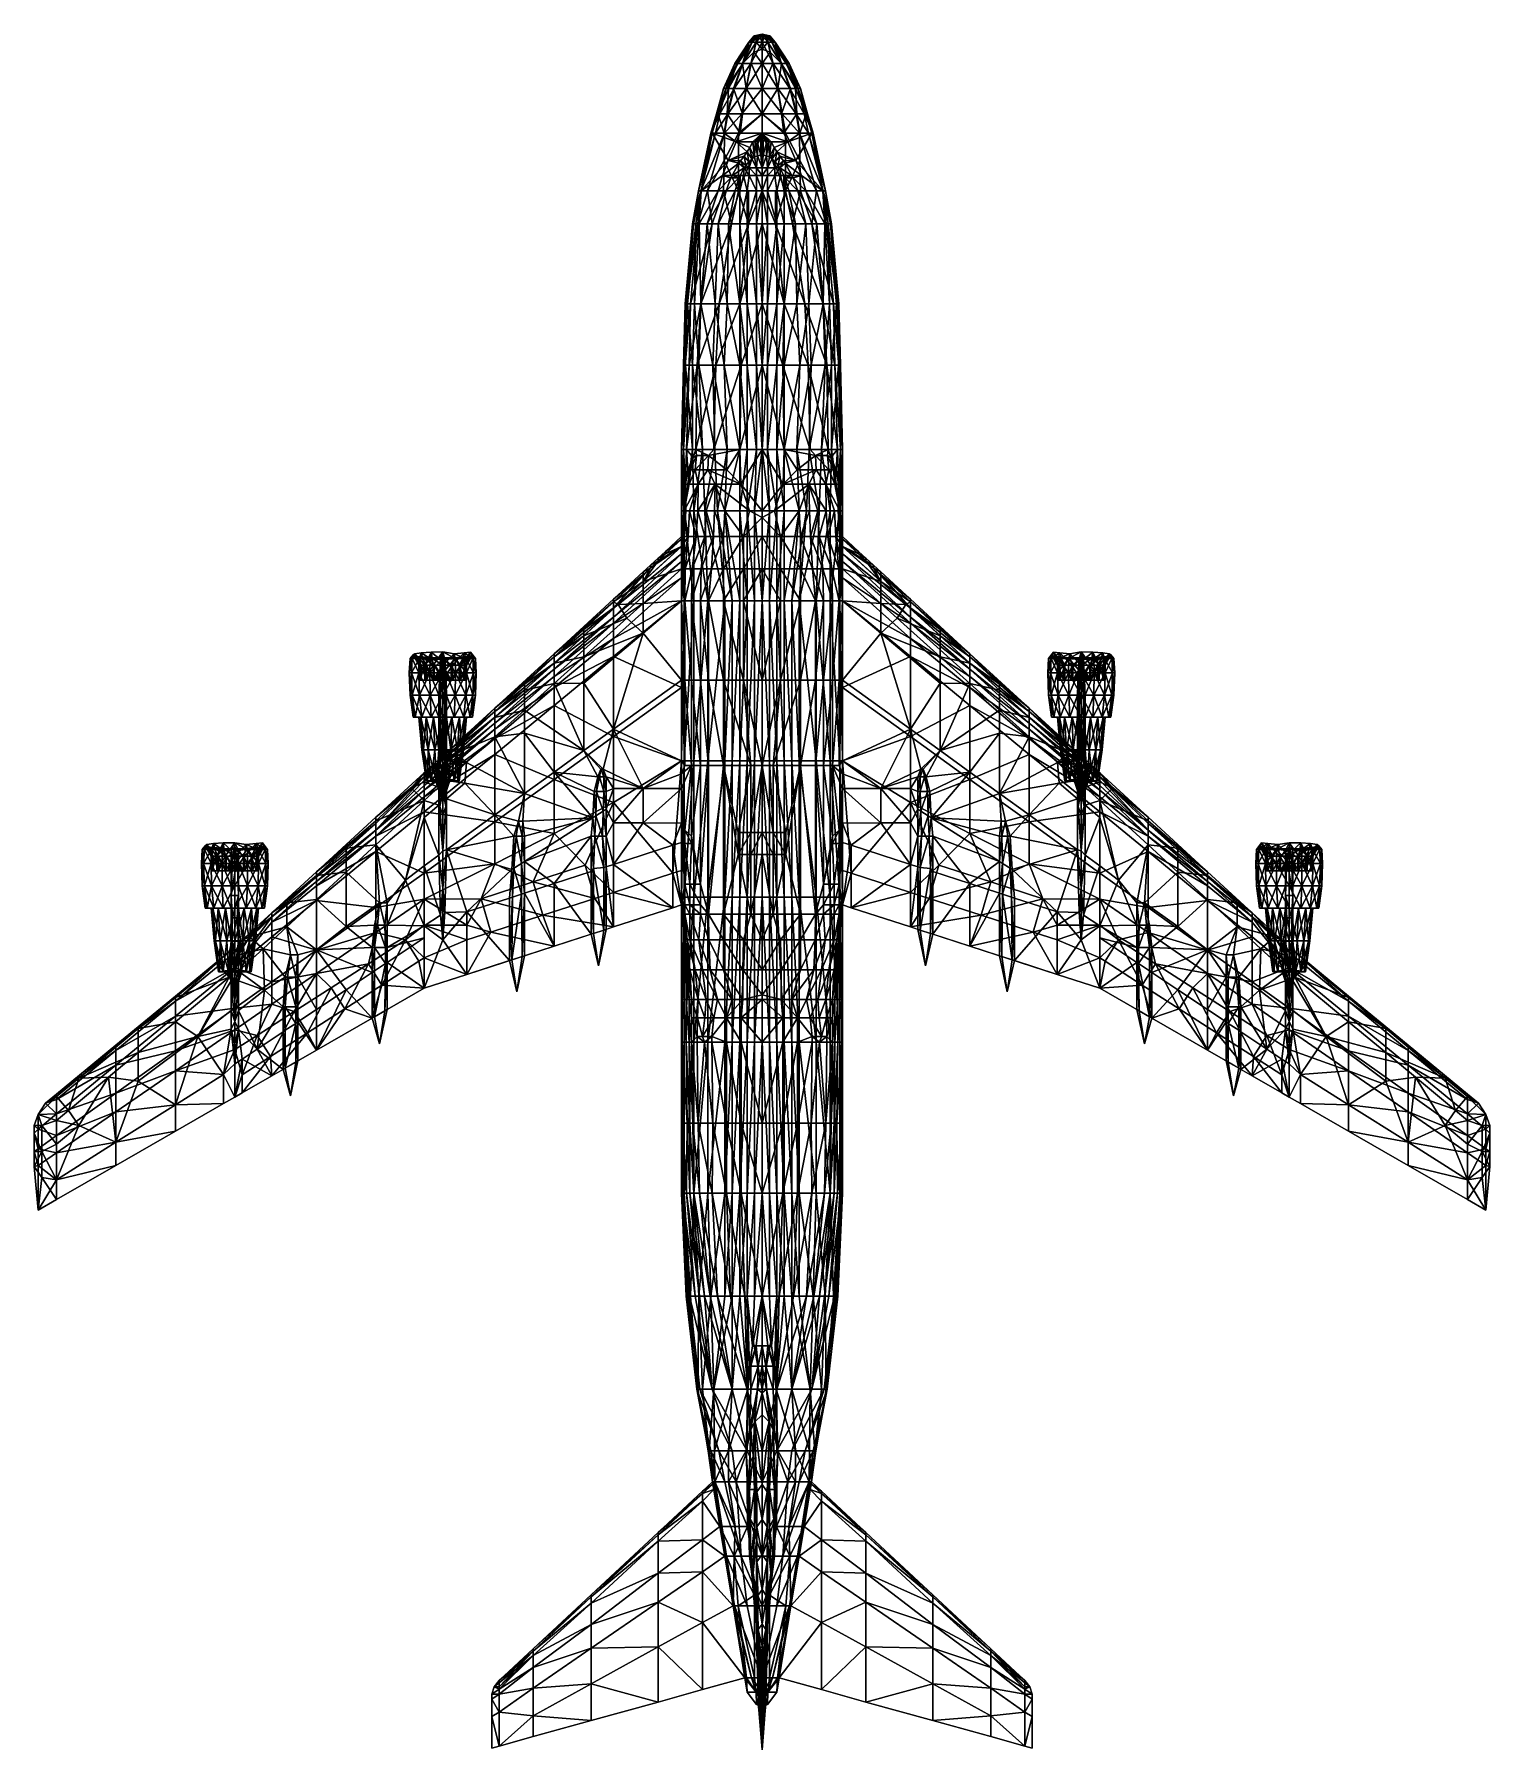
# Model space of a CAD drawing. Header units: metres. Extents: x -98 to 98, y -139 to 92.
import ezdxf

# ---------------------------------------------------------------- set-up
doc = ezdxf.new("R2010")
doc.units = ezdxf.units.M

msp = doc.modelspace()

# ---------------------------------------------------------------- linework, layer by layer
for points in [[(-3.67, 88.08, 0), (-3.37, 88.08, 1.37), (-1.79, 90.96, 0)], [(-3.25, 88.08, -1.37), (-3.67, 88.08, 0), (-1.71, 90.96, -0.7)], [(-3.67, 88.08, 0), (-1.79, 90.96, 0), (-1.71, 90.96, -0.7)], [(-3.37, 88.08, 1.37), (-1.71, 90.96, 0.7), (-1.79, 90.96, 0)], [(-3.37, 88.08, 1.37), (-2.63, 88.08, 2.63), (-1.71, 90.96, 0.7)], [(-2.57, 88.08, -2.6), (-3.25, 88.08, -1.37), (-1.34, 90.96, -1.34)], [(-3.25, 88.08, -1.37), (-1.71, 90.96, -0.7), (-1.34, 90.96, -1.34)], [(-2.63, 88.08, 2.63), (-1.364, 90.96, 1.35), (-1.71, 90.96, 0.7)], [(-2.63, 88.08, 2.63), (-0.8, 90.96, 1.89), (-1.364, 90.96, 1.35)], [(-2.63, 88.08, 2.63), (-1.108, 89.593, 2.63), (-0.8, 90.96, 1.89)], [(-1.5, 88.08, -3.6), (-2.57, 88.08, -2.6), (-0.774, 90.96, -1.84)], [(-2.57, 88.08, -2.6), (-1.34, 90.96, -1.34), (-0.774, 90.96, -1.84)], [(-1.71, 90.96, -0.7), (-1.79, 90.96, 0), (-0.963, 91.8, -0.399)], [(-1.79, 90.96, 0), (-1.042, 91.8, 0), (-0.963, 91.8, -0.399)], [(-1.79, 90.96, 0), (-1.71, 90.96, 0.7), (-1.042, 91.8, 0)], [(-1.34, 90.96, -1.34), (-1.71, 90.96, -0.7), (-0.737, 91.8, -0.737)], [(-1.71, 90.96, -0.7), (-0.963, 91.8, -0.399), (-0.737, 91.8, -0.737)], [(-1.71, 90.96, 0.7), (-0.963, 91.8, 0.399), (-1.042, 91.8, 0)], [(-1.71, 90.96, 0.7), (-1.364, 90.96, 1.35), (-0.963, 91.8, 0.399)], [(0, 88.08, -4), (-1.5, 88.08, -3.6), (0, 90.96, -2.083)], [(-1.5, 88.08, -3.6), (-0.774, 90.96, -1.84), (0, 90.96, -2.083)], [(-1.364, 90.96, 1.35), (-0.737, 91.8, 0.737), (-0.963, 91.8, 0.399)], [(-1.364, 90.96, 1.35), (-0.8, 90.96, 1.89), (-0.737, 91.8, 0.737)], [(-0.774, 90.96, -1.84), (-1.34, 90.96, -1.34), (-0.399, 91.8, -0.963)], [(-1.34, 90.96, -1.34), (-0.737, 91.8, -0.737), (-0.399, 91.8, -0.963)], [(-1.108, 89.593, 2.63), (0, 90.015, 2.63), (-0.8, 90.96, 1.89)], [(-0.963, 91.8, -0.399), (-1.042, 91.8, 0), (0, 92, 0)], [(-1.042, 91.8, 0), (-0.963, 91.8, 0.399), (0, 92, 0)], [(-0.737, 91.8, -0.737), (-0.963, 91.8, -0.399), (0, 92, 0)], [(-0.963, 91.8, 0.399), (-0.737, 91.8, 0.737), (0, 92, 0)], [(-0.8, 90.96, 1.89), (-0.399, 91.8, 0.963), (-0.737, 91.8, 0.737)], [(-0.8, 90.96, 1.89), (0, 90.96, 2.083), (-0.399, 91.8, 0.963)], [(0, 90.015, 2.63), (0, 90.96, 2.083), (-0.8, 90.96, 1.89)], [(0, 90.96, -2.083), (-0.774, 90.96, -1.84), (0, 91.8, -1.042)], [(-0.774, 90.96, -1.84), (-0.399, 91.8, -0.963), (0, 91.8, -1.042)], [(-0.399, 91.8, -0.963), (-0.737, 91.8, -0.737), (0, 92, 0)], [(-0.737, 91.8, 0.737), (-0.399, 91.8, 0.963), (0, 92, 0)], [(0, 91.8, -1.042), (-0.399, 91.8, -0.963), (0, 92, 0)], [(-0.399, 91.8, 0.963), (0, 91.8, 1.042), (0, 92, 0)], [(0, 90.96, 2.083), (0, 91.8, 1.042), (-0.399, 91.8, 0.963)], [(0, 91.8, 1.042), (0.399, 91.8, 0.963), (0, 92, 0)], [(0.399, 91.8, 0.963), (0.737, 91.8, 0.737), (0, 92, 0)], [(0.737, 91.8, 0.737), (0.963, 91.8, 0.399), (0, 92, 0)], [(0.963, 91.8, 0.399), (1.042, 91.8, 0), (0, 92, 0)], [(1.042, 91.8, 0), (0.963, 91.8, -0.399), (0, 92, 0)], [(0.963, 91.8, -0.399), (0.737, 91.8, -0.737), (0, 92, 0)], [(0.737, 91.8, -0.737), (0.399, 91.8, -0.963), (0, 92, 0)], [(0.399, 91.8, -0.963), (0, 91.8, -1.042), (0, 92, 0)], [(0, 91.8, 1.042), (0, 90.96, 2.083), (0.399, 91.8, 0.963)], [(0, 90.96, 2.083), (0.8, 90.96, 1.89), (0.399, 91.8, 0.963)], [(0.399, 91.8, -0.963), (0.774, 90.96, -1.84), (0, 91.8, -1.042)], [(0.774, 90.96, -1.84), (0, 90.96, -2.083), (0, 91.8, -1.042)], [(0, 90.96, 2.083), (0, 90.015, 2.63), (0.8, 90.96, 1.89)], [(0, 90.015, 2.63), (1.108, 89.593, 2.63), (0.8, 90.96, 1.89)], [(0.774, 90.96, -1.84), (1.5, 88.08, -3.6), (0, 90.96, -2.083)], [(1.5, 88.08, -3.6), (0, 88.08, -4), (0, 90.96, -2.083)], [(0.399, 91.8, 0.963), (0.8, 90.96, 1.89), (0.737, 91.8, 0.737)], [(0.737, 91.8, -0.737), (1.34, 90.96, -1.34), (0.399, 91.8, -0.963)], [(1.34, 90.96, -1.34), (0.774, 90.96, -1.84), (0.399, 91.8, -0.963)], [(0.8, 90.96, 1.89), (1.364, 90.96, 1.35), (0.737, 91.8, 0.737)], [(0.737, 91.8, 0.737), (1.364, 90.96, 1.35), (0.963, 91.8, 0.399)], [(0.963, 91.8, -0.399), (1.71, 90.96, -0.7), (0.737, 91.8, -0.737)], [(1.71, 90.96, -0.7), (1.34, 90.96, -1.34), (0.737, 91.8, -0.737)], [(1.34, 90.96, -1.34), (2.57, 88.08, -2.6), (0.774, 90.96, -1.84)], [(2.57, 88.08, -2.6), (1.5, 88.08, -3.6), (0.774, 90.96, -1.84)], [(1.108, 89.593, 2.63), (2.63, 88.08, 2.63), (0.8, 90.96, 1.89)], [(0.8, 90.96, 1.89), (2.63, 88.08, 2.63), (1.364, 90.96, 1.35)], [(1.364, 90.96, 1.35), (1.71, 90.96, 0.7), (0.963, 91.8, 0.399)], [(0.963, 91.8, 0.399), (1.71, 90.96, 0.7), (1.042, 91.8, 0)], [(1.042, 91.8, 0), (1.79, 90.96, 0), (0.963, 91.8, -0.399)], [(1.79, 90.96, 0), (1.71, 90.96, -0.7), (0.963, 91.8, -0.399)], [(1.71, 90.96, 0.7), (1.79, 90.96, 0), (1.042, 91.8, 0)], [(1.71, 90.96, -0.7), (3.25, 88.08, -1.37), (1.34, 90.96, -1.34)], [(3.25, 88.08, -1.37), (2.57, 88.08, -2.6), (1.34, 90.96, -1.34)], [(1.364, 90.96, 1.35), (2.63, 88.08, 2.63), (1.71, 90.96, 0.7)], [(2.63, 88.08, 2.63), (3.37, 88.08, 1.37), (1.71, 90.96, 0.7)], [(1.71, 90.96, 0.7), (3.37, 88.08, 1.37), (1.79, 90.96, 0)], [(1.79, 90.96, 0), (3.67, 88.08, 0), (1.71, 90.96, -0.7)], [(3.67, 88.08, 0), (3.25, 88.08, -1.37), (1.71, 90.96, -0.7)], [(3.37, 88.08, 1.37), (3.67, 88.08, 0), (1.79, 90.96, 0)], [(-5.18, 84.71, 0), (-4.88, 84.71, 2), (-3.67, 88.08, 0)], [(-4.82, 84.71, -2), (-5.18, 84.71, 0), (-3.25, 88.08, -1.37)], [(-5.18, 84.71, 0), (-3.67, 88.08, 0), (-3.25, 88.08, -1.37)], [(-4.88, 84.71, 2), (-3.37, 88.08, 1.37), (-3.67, 88.08, 0)], [(-4.88, 84.71, 2), (-4.51, 84.71, 2.63), (-3.37, 88.08, 1.37)], [(-3.75, 84.71, -3.77), (-4.82, 84.71, -2), (-2.57, 88.08, -2.6)], [(-4.82, 84.71, -2), (-3.25, 88.08, -1.37), (-2.57, 88.08, -2.6)], [(-4.51, 84.71, 2.63), (-2.63, 88.08, 2.63), (-3.37, 88.08, 1.37)], [(-4.51, 84.71, 2.63), (-3.84, 84.71, 3.84), (-2.63, 88.08, 2.63)], [(-3.84, 84.71, 3.84), (-2.14, 84.71, 5.125), (-2.63, 88.08, 2.63)], [(-2.15, 84.71, -5.15), (-3.75, 84.71, -3.77), (-1.5, 88.08, -3.6)], [(-3.75, 84.71, -3.77), (-2.57, 88.08, -2.6), (-1.5, 88.08, -3.6)], [(-1.45, 88.08, 3.45), (-1.108, 89.593, 2.63), (-2.63, 88.08, 2.63)], [(-2.14, 84.71, 5.125), (-1.45, 88.08, 3.45), (-2.63, 88.08, 2.63)], [(0, 84.71, -5.6), (-2.15, 84.71, -5.15), (0, 88.08, -4)], [(-2.15, 84.71, -5.15), (-1.5, 88.08, -3.6), (0, 88.08, -4)], [(-2.14, 84.71, 5.125), (0, 84.71, 5.67), (-1.45, 88.08, 3.45)], [(-1.45, 88.08, 3.45), (0, 88.08, 3.75), (-1.108, 89.593, 2.63)], [(0, 84.71, 5.67), (0, 88.08, 3.75), (-1.45, 88.08, 3.45)], [(0, 88.08, 3.75), (0, 90.015, 2.63), (-1.108, 89.593, 2.63)], [(0, 90.015, 2.63), (0, 88.08, 3.75), (1.108, 89.593, 2.63)], [(0, 88.08, 3.75), (1.45, 88.08, 3.45), (1.108, 89.593, 2.63)], [(0, 88.08, 3.75), (0, 84.71, 5.67), (1.45, 88.08, 3.45)], [(0, 84.71, 5.67), (2.14, 84.71, 5.125), (1.45, 88.08, 3.45)], [(1.5, 88.08, -3.6), (2.15, 84.71, -5.15), (0, 88.08, -4)], [(2.15, 84.71, -5.15), (0, 84.71, -5.6), (0, 88.08, -4)], [(1.108, 89.593, 2.63), (1.45, 88.08, 3.45), (2.63, 88.08, 2.63)], [(1.45, 88.08, 3.45), (2.14, 84.71, 5.125), (2.63, 88.08, 2.63)], [(2.57, 88.08, -2.6), (3.75, 84.71, -3.77), (1.5, 88.08, -3.6)], [(3.75, 84.71, -3.77), (2.15, 84.71, -5.15), (1.5, 88.08, -3.6)], [(2.14, 84.71, 5.125), (3.84, 84.71, 3.84), (2.63, 88.08, 2.63)], [(3.25, 88.08, -1.37), (4.82, 84.71, -2), (2.57, 88.08, -2.6)], [(4.82, 84.71, -2), (3.75, 84.71, -3.77), (2.57, 88.08, -2.6)], [(2.63, 88.08, 2.63), (4.51, 84.71, 2.63), (3.37, 88.08, 1.37)], [(3.84, 84.71, 3.84), (4.51, 84.71, 2.63), (2.63, 88.08, 2.63)], [(3.67, 88.08, 0), (5.18, 84.71, 0), (3.25, 88.08, -1.37)], [(5.18, 84.71, 0), (4.82, 84.71, -2), (3.25, 88.08, -1.37)], [(4.51, 84.71, 2.63), (4.88, 84.71, 2), (3.37, 88.08, 1.37)], [(3.37, 88.08, 1.37), (4.88, 84.71, 2), (3.67, 88.08, 0)], [(4.88, 84.71, 2), (5.18, 84.71, 0), (3.67, 88.08, 0)], [(-6.13, 81.28, 0), (-6, 81.28, 2.5), (-5.18, 84.71, 0)], [(-5.68, 81.28, -2.375), (-6.13, 81.28, 0), (-4.82, 84.71, -2)], [(-6.13, 81.28, 0), (-5.18, 84.71, 0), (-4.82, 84.71, -2)], [(-6, 81.28, 2.5), (-4.88, 84.71, 2), (-5.18, 84.71, 0)], [(-6, 81.28, 2.5), (-5.93, 81.28, 2.63), (-4.88, 84.71, 2)], [(-5.93, 81.28, 2.63), (-4.51, 84.71, 2.63), (-4.88, 84.71, 2)], [(-5.93, 81.28, 2.63), (-4.69, 81.28, 4.69), (-4.51, 84.71, 2.63)], [(-4.6, 81.28, -4.6), (-5.68, 81.28, -2.375), (-3.75, 84.71, -3.77)], [(-5.68, 81.28, -2.375), (-4.82, 84.71, -2), (-3.75, 84.71, -3.77)], [(-4.69, 81.28, 4.69), (-3.84, 84.71, 3.84), (-4.51, 84.71, 2.63)], [(-4.69, 81.28, 4.69), (-2.64, 81.28, 6.32), (-3.84, 84.71, 3.84)], [(-2.7, 81.28, -6.5), (-4.6, 81.28, -4.6), (-2.15, 84.71, -5.15)], [(-4.6, 81.28, -4.6), (-3.75, 84.71, -3.77), (-2.15, 84.71, -5.15)], [(-2.64, 81.28, 6.32), (-2.14, 84.71, 5.125), (-3.84, 84.71, 3.84)], [(0, 81.28, -6.92), (-2.7, 81.28, -6.5), (0, 84.71, -5.6)], [(-2.7, 81.28, -6.5), (-2.15, 84.71, -5.15), (0, 84.71, -5.6)], [(-2.64, 81.28, 6.32), (0, 81.28, 7.1), (-2.14, 84.71, 5.125)], [(0, 81.28, 7.1), (0, 84.71, 5.67), (-2.14, 84.71, 5.125)], [(0, 84.71, 5.67), (0, 81.28, 7.1), (2.14, 84.71, 5.125)], [(0, 81.28, 7.1), (2.64, 81.28, 6.32), (2.14, 84.71, 5.125)], [(2.15, 84.71, -5.15), (2.7, 81.28, -6.5), (0, 84.71, -5.6)], [(2.7, 81.28, -6.5), (0, 81.28, -6.92), (0, 84.71, -5.6)], [(2.14, 84.71, 5.125), (2.64, 81.28, 6.32), (3.84, 84.71, 3.84)], [(3.75, 84.71, -3.77), (4.6, 81.28, -4.6), (2.15, 84.71, -5.15)], [(4.6, 81.28, -4.6), (2.7, 81.28, -6.5), (2.15, 84.71, -5.15)], [(2.64, 81.28, 6.32), (4.69, 81.28, 4.69), (3.84, 84.71, 3.84)], [(4.82, 84.71, -2), (5.68, 81.28, -2.375), (3.75, 84.71, -3.77)], [(5.68, 81.28, -2.375), (4.6, 81.28, -4.6), (3.75, 84.71, -3.77)], [(3.84, 84.71, 3.84), (4.69, 81.28, 4.69), (4.51, 84.71, 2.63)], [(4.51, 84.71, 2.63), (5.93, 81.28, 2.63), (4.88, 84.71, 2)], [(4.69, 81.28, 4.69), (5.93, 81.28, 2.63), (4.51, 84.71, 2.63)], [(5.18, 84.71, 0), (6.13, 81.28, 0), (4.82, 84.71, -2)], [(6.13, 81.28, 0), (5.68, 81.28, -2.375), (4.82, 84.71, -2)], [(5.93, 81.28, 2.63), (6, 81.28, 2.5), (4.88, 84.71, 2)], [(4.88, 84.71, 2), (6, 81.28, 2.5), (5.18, 84.71, 0)], [(6, 81.28, 2.5), (6.13, 81.28, 0), (5.18, 84.71, 0)], [(-6.87, 78.67, 0), (-6.703, 78.67, 2.63), (-6.13, 81.28, 0)], [(-6.25, 78.67, -2.6), (-6.87, 78.67, 0), (-5.68, 81.28, -2.375)], [(-6.87, 78.67, 0), (-6.13, 81.28, 0), (-5.68, 81.28, -2.375)], [(-6.703, 78.67, 2.63), (-6, 81.28, 2.5), (-6.13, 81.28, 0)], [(-6.703, 78.67, 2.63), (-5.93, 81.28, 2.63), (-6, 81.28, 2.5)], [(-6.703, 78.67, 2.63), (-6.7, 78.67, 2.67), (-5.93, 81.28, 2.63)], [(-6.7, 78.67, 2.67), (-5.1, 78.67, 5.1), (-5.93, 81.28, 2.63)], [(-5.05, 78.67, -5.05), (-6.25, 78.67, -2.6), (-4.6, 81.28, -4.6)], [(-6.25, 78.67, -2.6), (-5.68, 81.28, -2.375), (-4.6, 81.28, -4.6)], [(-5.1, 78.67, 5.1), (-4.69, 81.28, 4.69), (-5.93, 81.28, 2.63)], [(-5.1, 78.67, 5.1), (-2.95, 78.67, 7.1), (-4.69, 81.28, 4.69)], [(-3.16, 78.67, -7.2), (-5.05, 78.67, -5.05), (-2.7, 81.28, -6.5)], [(-5.05, 78.67, -5.05), (-4.6, 81.28, -4.6), (-2.7, 81.28, -6.5)], [(-2.95, 78.67, 7.1), (-2.64, 81.28, 6.32), (-4.69, 81.28, 4.69)], [(0, 78.67, -7.833), (-3.16, 78.67, -7.2), (0, 81.28, -6.92)], [(-3.16, 78.67, -7.2), (-2.7, 81.28, -6.5), (0, 81.28, -6.92)], [(0, 78.67, 8.167), (0, 81.28, 7.1), (-2.95, 78.67, 7.1)], [(-2.95, 78.67, 7.1), (0, 81.28, 7.1), (-2.64, 81.28, 6.32)], [(0, 81.28, 7.1), (2.95, 78.67, 7.1), (2.64, 81.28, 6.32)], [(0, 81.28, 7.1), (0, 78.67, 8.167), (2.95, 78.67, 7.1)], [(2.7, 81.28, -6.5), (3.16, 78.67, -7.2), (0, 81.28, -6.92)], [(3.16, 78.67, -7.2), (0, 78.67, -7.833), (0, 81.28, -6.92)], [(2.64, 81.28, 6.32), (2.95, 78.67, 7.1), (4.69, 81.28, 4.69)], [(4.6, 81.28, -4.6), (5.05, 78.67, -5.05), (2.7, 81.28, -6.5)], [(5.05, 78.67, -5.05), (3.16, 78.67, -7.2), (2.7, 81.28, -6.5)], [(2.95, 78.67, 7.1), (5.1, 78.67, 5.1), (4.69, 81.28, 4.69)], [(5.68, 81.28, -2.375), (6.25, 78.67, -2.6), (4.6, 81.28, -4.6)], [(6.25, 78.67, -2.6), (5.05, 78.67, -5.05), (4.6, 81.28, -4.6)], [(4.69, 81.28, 4.69), (5.1, 78.67, 5.1), (5.93, 81.28, 2.63)], [(5.1, 78.67, 5.1), (6.7, 78.67, 2.67), (5.93, 81.28, 2.63)], [(6.13, 81.28, 0), (6.87, 78.67, 0), (5.68, 81.28, -2.375)], [(6.87, 78.67, 0), (6.25, 78.67, -2.6), (5.68, 81.28, -2.375)], [(5.93, 81.28, 2.63), (6.703, 78.67, 2.63), (6, 81.28, 2.5)], [(6.7, 78.67, 2.67), (6.703, 78.67, 2.63), (5.93, 81.28, 2.63)], [(6, 81.28, 2.5), (6.703, 78.67, 2.63), (6.13, 81.28, 0)], [(6.703, 78.67, 2.63), (6.87, 78.67, 0), (6.13, 81.28, 0)], [(-8.53, 70.93, 0), (-8.2, 70.93, 2.63), (-6.87, 78.67, 0)], [(-6.25, 78.67, -2.6), (-8.53, 70.93, 0), (-6.87, 78.67, 0)], [(-8.23, 70.93, -2.6), (-8.53, 70.93, 0), (-6.25, 78.67, -2.6)], [(-5.05, 78.67, -5.05), (-8.23, 70.93, -2.6), (-6.25, 78.67, -2.6)], [(-7.35, 70.93, -5.1), (-8.23, 70.93, -2.6), (-5.05, 78.67, -5.05)], [(-8.2, 70.93, 2.63), (-6.703, 78.67, 2.63), (-6.87, 78.67, 0)], [(-4.56, 75, 7.1), (-6.7, 78.67, 2.67), (-8.2, 70.93, 2.63)], [(-8.2, 70.93, 2.63), (-6.7, 78.67, 2.67), (-6.703, 78.67, 2.63)], [(-5.1, 75, -6), (-7.35, 70.93, -5.1), (-5.05, 78.67, -5.05)], [(-4.56, 75, 7.1), (-3.48, 77.5, 7.1), (-6.7, 78.67, 2.67)], [(-3.48, 77.5, 7.1), (-5.1, 78.67, 5.1), (-6.7, 78.67, 2.67)], [(-3.48, 77.5, 7.1), (-2.95, 78.67, 7.1), (-5.1, 78.67, 5.1)], [(-3.16, 78.67, -7.2), (-5.1, 75, -6), (-5.05, 78.67, -5.05)], [(-3.16, 78.67, -7.2), (-3.16, 70.93, -8.95), (-5.1, 75, -6)], [(-1.25, 77.5, 8.63), (0, 78.67, 8.167), (-3.48, 77.5, 7.1)], [(0, 78.67, 8.167), (-2.95, 78.67, 7.1), (-3.48, 77.5, 7.1)], [(0, 78.67, -7.833), (-3.16, 70.93, -8.95), (-3.16, 78.67, -7.2)], [(0, 70.93, -9.583), (-3.16, 70.93, -8.95), (0, 78.67, -7.833)], [(-1.25, 77.5, 8.63), (-0.94, 77.53, 8.775), (0, 78.67, 8.167)], [(-0.94, 77.53, 8.775), (-0.63, 77.56, 8.78), (0, 78.67, 8.167)], [(-0.63, 77.56, 8.78), (-0.15, 77.67, 8.95), (0, 78.67, 8.167)], [(-0.15, 77.67, 8.95), (0, 77.67, 8.95), (0, 78.67, 8.167)], [(0, 77.67, 8.95), (0.15, 77.67, 8.95), (0, 78.67, 8.167)], [(0.15, 77.67, 8.95), (0.63, 77.56, 8.78), (0, 78.67, 8.167)], [(0.63, 77.56, 8.78), (0.94, 77.53, 8.775), (0, 78.67, 8.167)], [(0.94, 77.53, 8.775), (1.25, 77.5, 8.63), (0, 78.67, 8.167)], [(2.95, 78.67, 7.1), (0, 78.67, 8.167), (3.48, 77.5, 7.1)], [(0, 78.67, 8.167), (1.25, 77.5, 8.63), (3.48, 77.5, 7.1)], [(3.16, 70.93, -8.95), (0, 70.93, -9.583), (0, 78.67, -7.833)], [(3.16, 70.93, -8.95), (0, 78.67, -7.833), (3.16, 78.67, -7.2)], [(2.95, 78.67, 7.1), (3.48, 77.5, 7.1), (5.1, 78.67, 5.1)], [(3.16, 70.93, -8.95), (3.16, 78.67, -7.2), (5.1, 75, -6)], [(5.1, 75, -6), (3.16, 78.67, -7.2), (5.05, 78.67, -5.05)], [(5.1, 78.67, 5.1), (3.48, 77.5, 7.1), (6.7, 78.67, 2.67)], [(3.48, 77.5, 7.1), (4.56, 75, 7.1), (6.7, 78.67, 2.67)], [(6.7, 78.67, 2.67), (4.56, 75, 7.1), (8.2, 70.93, 2.63)], [(7.35, 70.93, -5.1), (5.1, 75, -6), (5.05, 78.67, -5.05)], [(8.23, 70.93, -2.6), (7.35, 70.93, -5.1), (5.05, 78.67, -5.05)], [(8.23, 70.93, -2.6), (5.05, 78.67, -5.05), (6.25, 78.67, -2.6)], [(8.53, 70.93, 0), (8.23, 70.93, -2.6), (6.25, 78.67, -2.6)], [(8.53, 70.93, 0), (6.25, 78.67, -2.6), (6.87, 78.67, 0)], [(6.7, 78.67, 2.67), (8.2, 70.93, 2.63), (6.703, 78.67, 2.63)], [(6.703, 78.67, 2.63), (8.2, 70.93, 2.63), (6.87, 78.67, 0)], [(8.2, 70.93, 2.63), (8.53, 70.93, 0), (6.87, 78.67, 0)], [(-2, 76.175, 9.137), (-3.48, 77.5, 7.1), (-4.56, 75, 7.1)], [(-2, 76.175, 9.137), (-1.65, 76.75, 8.95), (-3.48, 77.5, 7.1)], [(-1.65, 76.75, 8.95), (-1.25, 77.5, 8.63), (-3.48, 77.5, 7.1)], [(-2, 76.175, 9.137), (-1.354, 75.225, 10.683), (-1.65, 76.75, 8.95)], [(-1.65, 76.75, 8.95), (-1, 75.49, 10.683), (-1.25, 77.5, 8.63)], [(-1.354, 75.225, 10.683), (-1, 75.49, 10.683), (-1.65, 76.75, 8.95)], [(-1.25, 77.5, 8.63), (-1, 75.49, 10.683), (-0.94, 77.53, 8.775)], [(-1, 75.49, 10.683), (-0.6, 75.635, 10.683), (-0.94, 77.53, 8.775)], [(-0.94, 77.53, 8.775), (-0.6, 75.635, 10.683), (-0.63, 77.56, 8.78)], [(-0.15, 75.738, 10.683), (-0.15, 77.67, 8.95), (-0.63, 77.56, 8.78)], [(-0.6, 75.635, 10.683), (-0.15, 75.738, 10.683), (-0.63, 77.56, 8.78)], [(0, 75.738, 10.683), (0, 77.67, 8.95), (-0.15, 77.67, 8.95)], [(-0.15, 75.738, 10.683), (0, 75.738, 10.683), (-0.15, 77.67, 8.95)], [(0, 75.738, 10.683), (0.15, 75.738, 10.683), (0.15, 77.67, 8.95)], [(0, 77.67, 8.95), (0, 75.738, 10.683), (0.15, 77.67, 8.95)], [(0.15, 77.67, 8.95), (0.15, 75.738, 10.683), (0.63, 77.56, 8.78)], [(0.15, 75.738, 10.683), (0.6, 75.635, 10.683), (0.63, 77.56, 8.78)], [(0.6, 75.635, 10.683), (0.94, 77.53, 8.775), (0.63, 77.56, 8.78)], [(0.6, 75.635, 10.683), (1, 75.49, 10.683), (0.94, 77.53, 8.775)], [(1, 75.49, 10.683), (1.25, 77.5, 8.63), (0.94, 77.53, 8.775)], [(1, 75.49, 10.683), (1.65, 76.75, 8.95), (1.25, 77.5, 8.63)], [(1, 75.49, 10.683), (1.354, 75.225, 10.683), (1.65, 76.75, 8.95)], [(1.25, 77.5, 8.63), (1.65, 76.75, 8.95), (3.48, 77.5, 7.1)], [(1.354, 75.225, 10.683), (2, 76.175, 9.137), (1.65, 76.75, 8.95)], [(1.65, 76.75, 8.95), (2, 76.175, 9.137), (3.48, 77.5, 7.1)], [(3.48, 77.5, 7.1), (2, 76.175, 9.137), (4.56, 75, 7.1)], [(-5.3, 73, 7.1), (-4.56, 75, 7.1), (-8.2, 70.93, 2.63)], [(-5.2, 70.93, -7.17), (-7.35, 70.93, -5.1), (-5.1, 75, -6)], [(-4.56, 75, 7.1), (-5.3, 73, 7.1), (-3.116, 74.66, 9.25)], [(-3.116, 74.66, 9.25), (-5.3, 73, 7.1), (-4, 73, 8.9)], [(-3.16, 70.93, -8.95), (-5.2, 70.93, -7.17), (-5.1, 75, -6)], [(-2.38, 75.6, 9.235), (-2, 76.175, 9.137), (-4.56, 75, 7.1)], [(-2.875, 74.95, 9.29), (-2.38, 75.6, 9.235), (-4.56, 75, 7.1)], [(-2.875, 74.95, 9.29), (-4.56, 75, 7.1), (-3.116, 74.66, 9.25)], [(-4, 73, 8.9), (-2.417, 74, 10.683), (-3.116, 74.66, 9.25)], [(-2.96, 73, 10.683), (-2.417, 74, 10.683), (-4, 73, 8.9)], [(-3.116, 74.66, 9.25), (-2.417, 74, 10.683), (-2.875, 74.95, 9.29)], [(-2.417, 74, 10.683), (-2.96, 73, 10.683), (-2.5, 73, 11.25)], [(-2.875, 74.95, 9.29), (-2.167, 74.33, 10.683), (-2.38, 75.6, 9.235)], [(-2.417, 74, 10.683), (-2.167, 74.33, 10.683), (-2.875, 74.95, 9.29)], [(-2.417, 74, 10.683), (-2.5, 73, 11.25), (-1.75, 73, 11.75)], [(-2.417, 74, 10.683), (-1.75, 74, 11.3), (-2.167, 74.33, 10.683)], [(-2.417, 74, 10.683), (-1.75, 73, 11.75), (-1.75, 74, 11.3)], [(-2.38, 75.6, 9.235), (-1.777, 74.82, 10.683), (-2, 76.175, 9.137)], [(-2.167, 74.33, 10.683), (-1.777, 74.82, 10.683), (-2.38, 75.6, 9.235)], [(-2.167, 74.33, 10.683), (-1.75, 74, 11.3), (-1.777, 74.82, 10.683)], [(-1.777, 74.82, 10.683), (-1.354, 75.225, 10.683), (-2, 76.175, 9.137)], [(-1.777, 74.82, 10.683), (-1.75, 74, 11.3), (-1.354, 75.225, 10.683)], [(-1.75, 74, 11.3), (-0.75, 74, 11.7), (-1.354, 75.225, 10.683)], [(-1.75, 74, 11.3), (-0.75, 73, 12.12), (-0.75, 74, 11.7)], [(-1.75, 73, 11.75), (-0.75, 73, 12.12), (-1.75, 74, 11.3)], [(-1.354, 75.225, 10.683), (-0.75, 74, 11.7), (-1, 75.49, 10.683)], [(-1, 75.49, 10.683), (-0.75, 74, 11.7), (-0.6, 75.635, 10.683)], [(-0.75, 74, 11.7), (0, 74, 11.81), (-0.6, 75.635, 10.683)], [(-0.75, 74, 11.7), (0, 73, 12.16), (0, 74, 11.81)], [(-0.75, 73, 12.12), (0, 73, 12.16), (-0.75, 74, 11.7)], [(-0.6, 75.635, 10.683), (0, 74, 11.81), (-0.15, 75.738, 10.683)], [(-0.15, 75.738, 10.683), (0, 74, 11.81), (0, 75.738, 10.683)], [(0, 74, 11.81), (0.6, 75.635, 10.683), (0.15, 75.738, 10.683)], [(0, 74, 11.81), (0.15, 75.738, 10.683), (0, 75.738, 10.683)], [(0, 74, 11.81), (0.75, 74, 11.7), (0.6, 75.635, 10.683)], [(0, 73, 12.16), (0.75, 73, 12.12), (0.75, 74, 11.7)], [(0, 73, 12.16), (0.75, 74, 11.7), (0, 74, 11.81)], [(0.75, 74, 11.7), (1, 75.49, 10.683), (0.6, 75.635, 10.683)], [(0.75, 74, 11.7), (1.354, 75.225, 10.683), (1, 75.49, 10.683)], [(0.75, 74, 11.7), (1.75, 74, 11.3), (1.354, 75.225, 10.683)], [(0.75, 73, 12.12), (1.75, 73, 11.75), (1.75, 74, 11.3)], [(0.75, 73, 12.12), (1.75, 74, 11.3), (0.75, 74, 11.7)], [(1.354, 75.225, 10.683), (1.777, 74.82, 10.683), (2, 76.175, 9.137)], [(1.75, 74, 11.3), (1.777, 74.82, 10.683), (1.354, 75.225, 10.683)], [(1.75, 74, 11.3), (2.167, 74.33, 10.683), (1.777, 74.82, 10.683)], [(1.75, 74, 11.3), (2.417, 74, 10.683), (2.167, 74.33, 10.683)], [(2.5, 73, 11.25), (2.417, 74, 10.683), (1.75, 73, 11.75)], [(1.75, 73, 11.75), (2.417, 74, 10.683), (1.75, 74, 11.3)], [(1.777, 74.82, 10.683), (2.38, 75.6, 9.235), (2, 76.175, 9.137)], [(1.777, 74.82, 10.683), (2.167, 74.33, 10.683), (2.38, 75.6, 9.235)], [(2, 76.175, 9.137), (2.38, 75.6, 9.235), (4.56, 75, 7.1)], [(2.167, 74.33, 10.683), (2.875, 74.95, 9.29), (2.38, 75.6, 9.235)], [(2.167, 74.33, 10.683), (2.417, 74, 10.683), (2.875, 74.95, 9.29)], [(2.38, 75.6, 9.235), (2.875, 74.95, 9.29), (4.56, 75, 7.1)], [(2.417, 74, 10.683), (3.116, 74.66, 9.25), (2.875, 74.95, 9.29)], [(2.417, 74, 10.683), (4, 73, 8.9), (3.116, 74.66, 9.25)], [(2.417, 74, 10.683), (2.96, 73, 10.683), (4, 73, 8.9)], [(2.96, 73, 10.683), (2.417, 74, 10.683), (2.5, 73, 11.25)], [(4.56, 75, 7.1), (2.875, 74.95, 9.29), (3.116, 74.66, 9.25)], [(5.3, 73, 7.1), (4.56, 75, 7.1), (3.116, 74.66, 9.25)], [(5.3, 73, 7.1), (3.116, 74.66, 9.25), (4, 73, 8.9)], [(5.2, 70.93, -7.17), (3.16, 70.93, -8.95), (5.1, 75, -6)], [(4.56, 75, 7.1), (5.3, 73, 7.1), (8.2, 70.93, 2.63)], [(7.35, 70.93, -5.1), (5.2, 70.93, -7.17), (5.1, 75, -6)], [(-5.9, 70.93, 7.1), (-5.3, 73, 7.1), (-8.2, 70.93, 2.63)], [(-5.3, 73, 7.1), (-5.9, 70.93, 7.1), (-4.21, 72.685, 8.78)], [(-4.21, 72.685, 8.78), (-5.9, 70.93, 7.1), (-4.808, 70.93, 8.33)], [(-4, 73, 8.9), (-5.3, 73, 7.1), (-4.21, 72.685, 8.78)], [(-4.808, 70.93, 8.33), (-3.116, 72.685, 10.683), (-4.21, 72.685, 8.78)], [(-3.608, 70.93, 10.683), (-3.116, 72.685, 10.683), (-4.808, 70.93, 8.33)], [(-4.21, 72.685, 8.78), (-3.116, 72.685, 10.683), (-4, 73, 8.9)], [(-3.116, 72.685, 10.683), (-2.96, 73, 10.683), (-4, 73, 8.9)], [(-3.116, 72.685, 10.683), (-3.608, 70.93, 10.683), (-3, 70.93, 11.45)], [(-2.96, 73, 10.683), (-3.116, 72.685, 10.683), (-3, 70.93, 11.45)], [(-2.5, 73, 11.25), (-3, 70.93, 11.45), (-2, 70.93, 12.2)], [(-2.5, 73, 11.25), (-2.96, 73, 10.683), (-3, 70.93, 11.45)], [(-1.75, 73, 11.75), (-2.5, 73, 11.25), (-2, 70.93, 12.2)], [(-1.75, 73, 11.75), (-2, 70.93, 12.2), (-0.75, 70.93, 12.58)], [(-0.75, 73, 12.12), (-1.75, 73, 11.75), (-0.75, 70.93, 12.58)], [(-0.75, 73, 12.12), (0, 70.93, 12.62), (0, 73, 12.16)], [(0, 70.93, 12.62), (-0.75, 73, 12.12), (-0.75, 70.93, 12.58)], [(0.75, 73, 12.12), (0, 70.93, 12.62), (0.75, 70.93, 12.58)], [(0, 70.93, 12.62), (0.75, 73, 12.12), (0, 73, 12.16)], [(2, 70.93, 12.2), (1.75, 73, 11.75), (0.75, 70.93, 12.58)], [(1.75, 73, 11.75), (0.75, 73, 12.12), (0.75, 70.93, 12.58)], [(2.5, 73, 11.25), (1.75, 73, 11.75), (2, 70.93, 12.2)], [(3, 70.93, 11.45), (2.5, 73, 11.25), (2, 70.93, 12.2)], [(2.96, 73, 10.683), (2.5, 73, 11.25), (3, 70.93, 11.45)], [(3.116, 72.685, 10.683), (2.96, 73, 10.683), (3, 70.93, 11.45)], [(2.96, 73, 10.683), (3.116, 72.685, 10.683), (4, 73, 8.9)], [(3.608, 70.93, 10.683), (3.116, 72.685, 10.683), (3, 70.93, 11.45)], [(3.116, 72.685, 10.683), (4.21, 72.685, 8.78), (4, 73, 8.9)], [(3.116, 72.685, 10.683), (3.608, 70.93, 10.683), (4.808, 70.93, 8.33)], [(3.116, 72.685, 10.683), (4.808, 70.93, 8.33), (4.21, 72.685, 8.78)], [(5.3, 73, 7.1), (4, 73, 8.9), (4.21, 72.685, 8.78)], [(5.9, 70.93, 7.1), (5.3, 73, 7.1), (4.21, 72.685, 8.78)], [(5.9, 70.93, 7.1), (4.21, 72.685, 8.78), (4.808, 70.93, 8.33)], [(5.3, 73, 7.1), (5.9, 70.93, 7.1), (8.2, 70.93, 2.63)], [(-9.35, 66.46, -2.6), (-9.22, 66.46, 0), (-8.53, 70.93, 0)], [(-8.23, 70.93, -2.6), (-9.35, 66.46, -2.6), (-8.53, 70.93, 0)], [(-8.63, 66.46, -5), (-9.35, 66.46, -2.6), (-8.23, 70.93, -2.6)], [(-9.22, 66.46, 0), (-8.93, 66.46, 2.63), (-8.2, 70.93, 2.63)], [(-8.53, 70.93, 0), (-9.22, 66.46, 0), (-8.2, 70.93, 2.63)], [(-8.93, 66.46, 2.63), (-8.46, 66.46, 4.5), (-8.2, 70.93, 2.63)], [(-7.35, 70.93, -5.1), (-8.63, 66.46, -5), (-8.23, 70.93, -2.6)], [(-6.7, 66.46, -7.5), (-8.63, 66.46, -5), (-7.35, 70.93, -5.1)], [(-8.46, 66.46, 4.5), (-7.38, 66.46, 7.1), (-5.9, 70.93, 7.1)], [(-8.2, 70.93, 2.63), (-8.46, 66.46, 4.5), (-5.9, 70.93, 7.1)], [(-7.38, 66.46, 7.1), (-5.9, 66.46, 10), (-4.808, 70.93, 8.33)], [(-5.9, 70.93, 7.1), (-7.38, 66.46, 7.1), (-4.808, 70.93, 8.33)], [(-5.2, 70.93, -7.17), (-6.7, 66.46, -7.5), (-7.35, 70.93, -5.1)], [(-4.1, 66.46, -9.25), (-6.7, 66.46, -7.5), (-5.2, 70.93, -7.17)], [(-5.9, 66.46, 10), (-4.5, 66.46, 11.6), (-3.608, 70.93, 10.683)], [(-4.808, 70.93, 8.33), (-5.9, 66.46, 10), (-3.608, 70.93, 10.683)], [(-3.16, 70.93, -8.95), (-4.1, 66.46, -9.25), (-5.2, 70.93, -7.17)], [(-4.5, 66.46, 11.6), (-3, 66.46, 12.6), (-3, 70.93, 11.45)], [(-3.608, 70.93, 10.683), (-4.5, 66.46, 11.6), (-3, 70.93, 11.45)], [(-1.825, 66.46, -10.1344), (-4.1, 66.46, -9.25), (-3.16, 70.93, -8.95)], [(-1.825, 70.93, -9.2174), (-1.825, 66.46, -10.1344), (-3.16, 70.93, -8.95)], [(-3, 66.46, 12.6), (-2, 66.46, 12.95), (-2, 70.93, 12.2)], [(-3, 70.93, 11.45), (-3, 66.46, 12.6), (-2, 70.93, 12.2)], [(-2, 66.46, 12.95), (-0.75, 66.46, 13.28), (-0.75, 70.93, 12.58)], [(-2, 70.93, 12.2), (-2, 66.46, 12.95), (-0.75, 70.93, 12.58)], [(0, 70.93, -9.583), (-1.825, 66.46, -10.1344), (-1.825, 70.93, -9.2174)], [(0, 66.46, -10.5), (-1.825, 66.46, -10.1344), (0, 70.93, -9.583)], [(-0.75, 66.46, 13.28), (0, 66.46, 13.33), (0, 70.93, 12.62)], [(-0.75, 70.93, 12.58), (-0.75, 66.46, 13.28), (0, 70.93, 12.62)], [(0.75, 66.46, 13.28), (0.75, 70.93, 12.58), (0, 70.93, 12.62)], [(0, 66.46, 13.33), (0.75, 66.46, 13.28), (0, 70.93, 12.62)], [(1.825, 66.46, -10.1344), (0, 66.46, -10.5), (0, 70.93, -9.583)], [(1.825, 66.46, -10.1344), (0, 70.93, -9.583), (1.825, 70.93, -9.2174)], [(2, 66.46, 12.95), (2, 70.93, 12.2), (0.75, 70.93, 12.58)], [(0.75, 66.46, 13.28), (2, 66.46, 12.95), (0.75, 70.93, 12.58)], [(1.825, 66.46, -10.1344), (1.825, 70.93, -9.2174), (3.16, 70.93, -8.95)], [(4.1, 66.46, -9.25), (1.825, 66.46, -10.1344), (3.16, 70.93, -8.95)], [(3, 66.46, 12.6), (3, 70.93, 11.45), (2, 70.93, 12.2)], [(2, 66.46, 12.95), (3, 66.46, 12.6), (2, 70.93, 12.2)], [(4.5, 66.46, 11.6), (3.608, 70.93, 10.683), (3, 70.93, 11.45)], [(3, 66.46, 12.6), (4.5, 66.46, 11.6), (3, 70.93, 11.45)], [(4.1, 66.46, -9.25), (3.16, 70.93, -8.95), (5.2, 70.93, -7.17)], [(5.9, 66.46, 10), (4.808, 70.93, 8.33), (3.608, 70.93, 10.683)], [(4.5, 66.46, 11.6), (5.9, 66.46, 10), (3.608, 70.93, 10.683)], [(6.7, 66.46, -7.5), (4.1, 66.46, -9.25), (5.2, 70.93, -7.17)], [(7.38, 66.46, 7.1), (5.9, 70.93, 7.1), (4.808, 70.93, 8.33)], [(5.9, 66.46, 10), (7.38, 66.46, 7.1), (4.808, 70.93, 8.33)], [(6.7, 66.46, -7.5), (5.2, 70.93, -7.17), (7.35, 70.93, -5.1)], [(8.46, 66.46, 4.5), (8.2, 70.93, 2.63), (5.9, 70.93, 7.1)], [(7.38, 66.46, 7.1), (8.46, 66.46, 4.5), (5.9, 70.93, 7.1)], [(8.63, 66.46, -5), (6.7, 66.46, -7.5), (7.35, 70.93, -5.1)], [(8.63, 66.46, -5), (7.35, 70.93, -5.1), (8.23, 70.93, -2.6)], [(9.22, 66.46, 0), (8.53, 70.93, 0), (8.2, 70.93, 2.63)], [(8.93, 66.46, 2.63), (9.22, 66.46, 0), (8.2, 70.93, 2.63)], [(8.46, 66.46, 4.5), (8.93, 66.46, 2.63), (8.2, 70.93, 2.63)], [(9.35, 66.46, -2.6), (8.63, 66.46, -5), (8.23, 70.93, -2.6)], [(9.35, 66.46, -2.6), (8.23, 70.93, -2.6), (8.53, 70.93, 0)], [(9.22, 66.46, 0), (9.35, 66.46, -2.6), (8.53, 70.93, 0)], [(-10.33, 55.71, 0), (-10.025, 55.71, 2.63), (-9.22, 66.46, 0)], [(-10.33, 55.71, 0), (-9.22, 66.46, 0), (-9.35, 66.46, -2.6)], [(-10.15, 55.71, -2.6), (-10.33, 55.71, 0), (-9.35, 66.46, -2.6)], [(-10.15, 55.71, -2.6), (-9.35, 66.46, -2.6), (-8.63, 66.46, -5)], [(-9.65, 55.71, -5), (-10.15, 55.71, -2.6), (-8.63, 66.46, -5)], [(-10.025, 55.71, 2.63), (-8.93, 66.46, 2.63), (-9.22, 66.46, 0)], [(-10.025, 55.71, 2.63), (-9.1, 55.71, 5), (-8.93, 66.46, 2.63)], [(-9.65, 55.71, -5), (-8.63, 66.46, -5), (-6.7, 66.46, -7.5)], [(-8.25, 55.71, -7.5), (-9.65, 55.71, -5), (-6.7, 66.46, -7.5)], [(-9.1, 55.71, 5), (-8.25, 55.71, 7.1), (-8.46, 66.46, 4.5)], [(-9.1, 55.71, 5), (-8.46, 66.46, 4.5), (-8.93, 66.46, 2.63)], [(-8.25, 55.71, 7.1), (-7.38, 66.46, 7.1), (-8.46, 66.46, 4.5)], [(-8.25, 55.71, 7.1), (-6.3, 55.71, 10), (-7.38, 66.46, 7.1)], [(-8.25, 55.71, -7.5), (-6.7, 66.46, -7.5), (-4.1, 66.46, -9.25)], [(-5.75, 55.71, -10), (-8.25, 55.71, -7.5), (-4.1, 66.46, -9.25)], [(-6.3, 55.71, 10), (-5.9, 66.46, 10), (-7.38, 66.46, 7.1)], [(-6.3, 55.71, 10), (-4.7, 55.71, 11.85), (-5.9, 66.46, 10)], [(-4.7, 55.71, 11.85), (-4.5, 66.46, 11.6), (-5.9, 66.46, 10)], [(-5.75, 55.71, -10), (-4.1, 66.46, -9.25), (-1.825, 66.46, -10.1344)], [(-3, 55.71, -11.5), (-5.75, 55.71, -10), (-1.825, 66.46, -10.1344)], [(-4.7, 55.71, 11.85), (-3, 55.71, 12.9), (-4.5, 66.46, 11.6)], [(-3, 55.71, 12.9), (-3, 66.46, 12.6), (-4.5, 66.46, 11.6)], [(-2, 55.71, 13.01), (-2, 66.46, 12.95), (-3, 66.46, 12.6)], [(-3, 55.71, 12.9), (-2, 55.71, 13.01), (-3, 66.46, 12.6)], [(-3, 55.71, -11.5), (-1.825, 66.46, -10.1344), (0, 66.46, -10.5)], [(0, 55.71, -11.67), (-3, 55.71, -11.5), (0, 66.46, -10.5)], [(-0.75, 55.71, 13.31), (-0.75, 66.46, 13.28), (-2, 66.46, 12.95)], [(-2, 55.71, 13.01), (-0.75, 55.71, 13.31), (-2, 66.46, 12.95)], [(-0.75, 55.71, 13.31), (0, 55.71, 13.33), (-0.75, 66.46, 13.28)], [(0, 55.71, 13.33), (0, 66.46, 13.33), (-0.75, 66.46, 13.28)], [(3, 55.71, -11.5), (0, 55.71, -11.67), (0, 66.46, -10.5)], [(1.825, 66.46, -10.1344), (3, 55.71, -11.5), (0, 66.46, -10.5)], [(0, 66.46, 13.33), (0, 55.71, 13.33), (0.75, 66.46, 13.28)], [(0, 55.71, 13.33), (0.75, 55.71, 13.31), (0.75, 66.46, 13.28)], [(0.75, 55.71, 13.31), (2, 55.71, 13.01), (2, 66.46, 12.95)], [(0.75, 66.46, 13.28), (0.75, 55.71, 13.31), (2, 66.46, 12.95)], [(5.75, 55.71, -10), (3, 55.71, -11.5), (1.825, 66.46, -10.1344)], [(4.1, 66.46, -9.25), (5.75, 55.71, -10), (1.825, 66.46, -10.1344)], [(2, 55.71, 13.01), (3, 55.71, 12.9), (3, 66.46, 12.6)], [(2, 66.46, 12.95), (2, 55.71, 13.01), (3, 66.46, 12.6)], [(3, 55.71, 12.9), (4.7, 55.71, 11.85), (4.5, 66.46, 11.6)], [(3, 66.46, 12.6), (3, 55.71, 12.9), (4.5, 66.46, 11.6)], [(8.25, 55.71, -7.5), (5.75, 55.71, -10), (4.1, 66.46, -9.25)], [(6.7, 66.46, -7.5), (8.25, 55.71, -7.5), (4.1, 66.46, -9.25)], [(4.5, 66.46, 11.6), (4.7, 55.71, 11.85), (5.9, 66.46, 10)], [(4.7, 55.71, 11.85), (6.3, 55.71, 10), (5.9, 66.46, 10)], [(5.9, 66.46, 10), (6.3, 55.71, 10), (7.38, 66.46, 7.1)], [(6.3, 55.71, 10), (8.25, 55.71, 7.1), (7.38, 66.46, 7.1)], [(9.65, 55.71, -5), (8.25, 55.71, -7.5), (6.7, 66.46, -7.5)], [(8.63, 66.46, -5), (9.65, 55.71, -5), (6.7, 66.46, -7.5)], [(7.38, 66.46, 7.1), (8.25, 55.71, 7.1), (8.46, 66.46, 4.5)], [(8.25, 55.71, 7.1), (9.1, 55.71, 5), (8.46, 66.46, 4.5)], [(8.46, 66.46, 4.5), (9.1, 55.71, 5), (8.93, 66.46, 2.63)], [(10.15, 55.71, -2.6), (9.65, 55.71, -5), (8.63, 66.46, -5)], [(9.35, 66.46, -2.6), (10.15, 55.71, -2.6), (8.63, 66.46, -5)], [(8.93, 66.46, 2.63), (10.025, 55.71, 2.63), (9.22, 66.46, 0)], [(9.1, 55.71, 5), (10.025, 55.71, 2.63), (8.93, 66.46, 2.63)], [(10.025, 55.71, 2.63), (10.33, 55.71, 0), (9.22, 66.46, 0)], [(9.22, 66.46, 0), (10.33, 55.71, 0), (9.35, 66.46, -2.6)], [(10.33, 55.71, 0), (10.15, 55.71, -2.6), (9.35, 66.46, -2.6)], [(-10.58, 47.41, 0), (-10.3, 47.41, 2.63), (-10.33, 55.71, 0)], [(-10.58, 47.41, 0), (-10.33, 55.71, 0), (-10.15, 55.71, -2.6)], [(-10.33, 47.41, -2.6), (-10.58, 47.41, 0), (-10.15, 55.71, -2.6)], [(-10.3, 47.41, 2.63), (-10.025, 55.71, 2.63), (-10.33, 55.71, 0)], [(-10.33, 47.41, -2.6), (-10.15, 55.71, -2.6), (-9.65, 55.71, -5)], [(-9.8, 47.41, -5), (-10.33, 47.41, -2.6), (-9.65, 55.71, -5)], [(-10.3, 47.41, 2.63), (-9.35, 47.41, 5), (-10.025, 55.71, 2.63)], [(-9.35, 47.41, 5), (-9.1, 55.71, 5), (-10.025, 55.71, 2.63)], [(-9.8, 47.41, -5), (-9.65, 55.71, -5), (-8.25, 55.71, -7.5)], [(-8.75, 47.41, -7.5), (-9.8, 47.41, -5), (-8.25, 55.71, -7.5)], [(-9.35, 47.41, 5), (-8.5, 47.41, 7.1), (-9.1, 55.71, 5)], [(-8.5, 47.41, 7.1), (-8.25, 55.71, 7.1), (-9.1, 55.71, 5)], [(-8.75, 47.41, -7.5), (-8.25, 55.71, -7.5), (-5.75, 55.71, -10)], [(-6.2, 47.41, -10.4), (-8.75, 47.41, -7.5), (-5.75, 55.71, -10)], [(-8.5, 47.41, 7.1), (-6.6, 47.41, 10), (-8.25, 55.71, 7.1)], [(-6.6, 47.41, 10), (-6.3, 55.71, 10), (-8.25, 55.71, 7.1)], [(-6.6, 47.41, 10), (-5.1, 47.41, 11.7), (-6.3, 55.71, 10)], [(-5.1, 47.41, 11.7), (-4.7, 55.71, 11.85), (-6.3, 55.71, 10)], [(-6.2, 47.41, -10.4), (-5.75, 55.71, -10), (-3, 55.71, -11.5)], [(-2.8, 47.41, -11.75), (-6.2, 47.41, -10.4), (-3, 55.71, -11.5)], [(-5.1, 47.41, 11.7), (-3, 47.41, 12.537), (-4.7, 55.71, 11.85)], [(-3, 47.41, 12.537), (-3, 55.71, 12.9), (-4.7, 55.71, 11.85)], [(-2, 47.41, 12.887), (-2, 55.71, 13.01), (-3, 55.71, 12.9)], [(-3, 47.41, 12.537), (-2, 47.41, 12.887), (-3, 55.71, 12.9)], [(-2.8, 47.41, -11.75), (-3, 55.71, -11.5), (0, 55.71, -11.67)], [(0, 47.41, -12.083), (-2.8, 47.41, -11.75), (0, 55.71, -11.67)], [(-0.75, 47.41, 13.147), (-0.75, 55.71, 13.31), (-2, 55.71, 13.01)], [(-2, 47.41, 12.887), (-0.75, 47.41, 13.147), (-2, 55.71, 13.01)], [(0, 47.41, 13.167), (0, 55.71, 13.33), (-0.75, 55.71, 13.31)], [(-0.75, 47.41, 13.147), (0, 47.41, 13.167), (-0.75, 55.71, 13.31)], [(2.8, 47.41, -11.75), (0, 47.41, -12.083), (0, 55.71, -11.67)], [(3, 55.71, -11.5), (2.8, 47.41, -11.75), (0, 55.71, -11.67)], [(0, 47.41, 13.167), (0.75, 47.41, 13.147), (0.75, 55.71, 13.31)], [(0, 55.71, 13.33), (0, 47.41, 13.167), (0.75, 55.71, 13.31)], [(0.75, 47.41, 13.147), (2, 47.41, 12.887), (2, 55.71, 13.01)], [(0.75, 55.71, 13.31), (0.75, 47.41, 13.147), (2, 55.71, 13.01)], [(2, 47.41, 12.887), (3, 47.41, 12.537), (3, 55.71, 12.9)], [(2, 55.71, 13.01), (2, 47.41, 12.887), (3, 55.71, 12.9)], [(6.2, 47.41, -10.4), (2.8, 47.41, -11.75), (3, 55.71, -11.5)], [(5.75, 55.71, -10), (6.2, 47.41, -10.4), (3, 55.71, -11.5)], [(3, 47.41, 12.537), (5.1, 47.41, 11.7), (4.7, 55.71, 11.85)], [(3, 55.71, 12.9), (3, 47.41, 12.537), (4.7, 55.71, 11.85)], [(4.7, 55.71, 11.85), (5.1, 47.41, 11.7), (6.3, 55.71, 10)], [(5.1, 47.41, 11.7), (6.6, 47.41, 10), (6.3, 55.71, 10)], [(8.75, 47.41, -7.5), (6.2, 47.41, -10.4), (5.75, 55.71, -10)], [(8.25, 55.71, -7.5), (8.75, 47.41, -7.5), (5.75, 55.71, -10)], [(6.3, 55.71, 10), (6.6, 47.41, 10), (8.25, 55.71, 7.1)], [(6.6, 47.41, 10), (8.5, 47.41, 7.1), (8.25, 55.71, 7.1)], [(9.8, 47.41, -5), (8.75, 47.41, -7.5), (8.25, 55.71, -7.5)], [(9.65, 55.71, -5), (9.8, 47.41, -5), (8.25, 55.71, -7.5)], [(8.25, 55.71, 7.1), (8.5, 47.41, 7.1), (9.1, 55.71, 5)], [(8.5, 47.41, 7.1), (9.35, 47.41, 5), (9.1, 55.71, 5)], [(9.1, 55.71, 5), (9.35, 47.41, 5), (10.025, 55.71, 2.63)], [(9.35, 47.41, 5), (10.3, 47.41, 2.63), (10.025, 55.71, 2.63)], [(10.33, 47.41, -2.6), (9.8, 47.41, -5), (9.65, 55.71, -5)], [(10.15, 55.71, -2.6), (10.33, 47.41, -2.6), (9.65, 55.71, -5)], [(10.025, 55.71, 2.63), (10.3, 47.41, 2.63), (10.33, 55.71, 0)], [(10.58, 47.41, 0), (10.33, 47.41, -2.6), (10.15, 55.71, -2.6)], [(10.33, 55.71, 0), (10.58, 47.41, 0), (10.15, 55.71, -2.6)], [(10.3, 47.41, 2.63), (10.58, 47.41, 0), (10.33, 55.71, 0)], [(-10.83, 36.08, 0), (-10.58, 36.08, 2.63), (-10.58, 47.41, 0)], [(-10.83, 36.08, 0), (-10.58, 47.41, 0), (-10.33, 47.41, -2.6)], [(-10.58, 36.08, -2.6), (-10.83, 36.08, 0), (-10.33, 47.41, -2.6)], [(-10.58, 36.08, 2.63), (-10.3, 47.41, 2.63), (-10.58, 47.41, 0)], [(-10.58, 36.08, -2.6), (-10.33, 47.41, -2.6), (-9.8, 47.41, -5)], [(-10.15, 36.08, -5), (-10.58, 36.08, -2.6), (-9.8, 47.41, -5)], [(-10.58, 36.08, 2.63), (-9.35, 36.08, 5), (-10.3, 47.41, 2.63)], [(-9.35, 36.08, 5), (-9.35, 47.41, 5), (-10.3, 47.41, 2.63)], [(-10.15, 36.08, -5), (-9.8, 47.41, -5), (-8.75, 47.41, -7.5)], [(-8.9, 36.08, -7.9), (-10.15, 36.08, -5), (-8.75, 47.41, -7.5)], [(-8, 36.08, 7.1), (-8.5, 47.41, 7.1), (-9.35, 47.41, 5)], [(-9.35, 36.08, 5), (-8, 36.08, 7.1), (-9.35, 47.41, 5)], [(-8.9, 36.08, -7.9), (-8.75, 47.41, -7.5), (-6.2, 47.41, -10.4)], [(-6.5, 36.08, -10.7), (-8.9, 36.08, -7.9), (-6.2, 47.41, -10.4)], [(-6.35, 36.08, 10), (-6.6, 47.41, 10), (-8.5, 47.41, 7.1)], [(-8, 36.08, 7.1), (-6.35, 36.08, 10), (-8.5, 47.41, 7.1)], [(-4.7, 36.08, 11.7), (-5.1, 47.41, 11.7), (-6.6, 47.41, 10)], [(-6.35, 36.08, 10), (-4.7, 36.08, 11.7), (-6.6, 47.41, 10)], [(-6.5, 36.08, -10.7), (-6.2, 47.41, -10.4), (-2.8, 47.41, -11.75)], [(-3, 36.08, -12), (-6.5, 36.08, -10.7), (-2.8, 47.41, -11.75)], [(-3, 36.08, 12), (-3, 47.41, 12.537), (-5.1, 47.41, 11.7)], [(-4.7, 36.08, 11.7), (-3, 36.08, 12), (-5.1, 47.41, 11.7)], [(-2, 36.08, 12.347), (-2, 47.41, 12.887), (-3, 47.41, 12.537)], [(-3, 36.08, 12), (-2, 36.08, 12.347), (-3, 47.41, 12.537)], [(-3, 36.08, -12), (-2.8, 47.41, -11.75), (0, 47.41, -12.083)], [(0, 36.08, -12.33), (-3, 36.08, -12), (0, 47.41, -12.083)], [(-0.75, 36.08, 12.647), (-0.75, 47.41, 13.147), (-2, 47.41, 12.887)], [(-2, 36.08, 12.347), (-0.75, 36.08, 12.647), (-2, 47.41, 12.887)], [(0, 36.08, 12.667), (0, 47.41, 13.167), (-0.75, 47.41, 13.147)], [(-0.75, 36.08, 12.647), (0, 36.08, 12.667), (-0.75, 47.41, 13.147)], [(3, 36.08, -12), (0, 36.08, -12.33), (0, 47.41, -12.083)], [(2.8, 47.41, -11.75), (3, 36.08, -12), (0, 47.41, -12.083)], [(0, 36.08, 12.667), (0.75, 36.08, 12.647), (0.75, 47.41, 13.147)], [(0, 47.41, 13.167), (0, 36.08, 12.667), (0.75, 47.41, 13.147)], [(0.75, 36.08, 12.647), (2, 36.08, 12.347), (2, 47.41, 12.887)], [(0.75, 47.41, 13.147), (0.75, 36.08, 12.647), (2, 47.41, 12.887)], [(2, 36.08, 12.347), (3, 36.08, 12), (3, 47.41, 12.537)], [(2, 47.41, 12.887), (2, 36.08, 12.347), (3, 47.41, 12.537)], [(6.5, 36.08, -10.7), (3, 36.08, -12), (2.8, 47.41, -11.75)], [(6.2, 47.41, -10.4), (6.5, 36.08, -10.7), (2.8, 47.41, -11.75)], [(3, 36.08, 12), (4.7, 36.08, 11.7), (5.1, 47.41, 11.7)], [(3, 47.41, 12.537), (3, 36.08, 12), (5.1, 47.41, 11.7)], [(4.7, 36.08, 11.7), (6.35, 36.08, 10), (6.6, 47.41, 10)], [(5.1, 47.41, 11.7), (4.7, 36.08, 11.7), (6.6, 47.41, 10)], [(8.9, 36.08, -7.9), (6.5, 36.08, -10.7), (6.2, 47.41, -10.4)], [(8.75, 47.41, -7.5), (8.9, 36.08, -7.9), (6.2, 47.41, -10.4)], [(6.35, 36.08, 10), (8, 36.08, 7.1), (8.5, 47.41, 7.1)], [(6.6, 47.41, 10), (6.35, 36.08, 10), (8.5, 47.41, 7.1)], [(8, 36.08, 7.1), (9.35, 36.08, 5), (9.35, 47.41, 5)], [(8.5, 47.41, 7.1), (8, 36.08, 7.1), (9.35, 47.41, 5)], [(10.15, 36.08, -5), (8.9, 36.08, -7.9), (8.75, 47.41, -7.5)], [(9.8, 47.41, -5), (10.15, 36.08, -5), (8.75, 47.41, -7.5)], [(9.35, 36.08, 5), (10.58, 36.08, 2.63), (10.3, 47.41, 2.63)], [(9.35, 47.41, 5), (9.35, 36.08, 5), (10.3, 47.41, 2.63)], [(10.58, 36.08, -2.6), (10.15, 36.08, -5), (9.8, 47.41, -5)], [(10.33, 47.41, -2.6), (10.58, 36.08, -2.6), (9.8, 47.41, -5)], [(10.3, 47.41, 2.63), (10.58, 36.08, 2.63), (10.58, 47.41, 0)], [(10.83, 36.08, 0), (10.58, 36.08, -2.6), (10.33, 47.41, -2.6)], [(10.58, 47.41, 0), (10.83, 36.08, 0), (10.33, 47.41, -2.6)], [(10.58, 36.08, 2.63), (10.83, 36.08, 0), (10.58, 47.41, 0)], [(-10.83, 27.83, 0), (-10.5, 27.83, 2.63), (-10.58, 36.08, 2.63)], [(-10.83, 27.83, 0), (-10.58, 36.08, 2.63), (-10.83, 36.08, 0)], [(-10.58, 27.83, -2.6), (-10.83, 27.83, 0), (-10.83, 36.08, 0)], [(-10.58, 27.83, -2.6), (-10.83, 36.08, 0), (-10.58, 36.08, -2.6)], [(-10.58, 27.83, -2.6), (-10.58, 36.08, -2.6), (-10.3, 31.39, -4.65)], [(-10.58, 36.08, -2.6), (-10.15, 36.08, -5), (-10.3, 31.39, -4.65)], [(-10.5, 27.83, 2.63), (-9.35, 36.08, 5), (-10.58, 36.08, 2.63)], [(-10.5, 27.83, 2.63), (-9.2, 27.83, 5), (-9.35, 36.08, 5)], [(-10, 33.35, -5.5), (-10.3, 31.39, -4.65), (-10.15, 36.08, -5)], [(-9.25, 35, -6.3), (-10, 33.35, -5.5), (-10.15, 36.08, -5)], [(-8.9, 36.08, -7.9), (-9.25, 35, -6.3), (-10.15, 36.08, -5)], [(-9.65, 33.35, -7.7), (-10, 33.35, -5.5), (-9.25, 35, -6.3)], [(-8.8, 35.25, -8.5), (-9.65, 33.35, -7.7), (-9.25, 35, -6.3)], [(-9, 33.35, -9), (-9.65, 33.35, -7.7), (-8.8, 35.25, -8.5)], [(-9.2, 27.83, 5), (-8, 36.08, 7.1), (-9.35, 36.08, 5)], [(-8.9, 36.08, -7.9), (-8.8, 35.25, -8.5), (-9.25, 35, -6.3)], [(-9.2, 27.83, 5), (-7.71, 27.83, 7.1), (-8, 36.08, 7.1)], [(-7.2, 35.25, -10), (-9, 33.35, -9), (-8.8, 35.25, -8.5)], [(-7.3, 33.35, -10.6), (-9, 33.35, -9), (-7.2, 35.25, -10)], [(-6.5, 36.08, -10.7), (-7.2, 35.25, -10), (-8.9, 36.08, -7.9)], [(-7.2, 35.25, -10), (-8.8, 35.25, -8.5), (-8.9, 36.08, -7.9)], [(-7.71, 27.83, 7.1), (-6.35, 36.08, 10), (-8, 36.08, 7.1)], [(-7.71, 27.83, 7.1), (-6, 27.83, 9.6), (-6.35, 36.08, 10)], [(-4.75, 33.35, -11.5), (-7.3, 33.35, -10.6), (-7.2, 35.25, -10)], [(-3, 36.08, -12), (-7.2, 35.25, -10), (-6.5, 36.08, -10.7)], [(-4.75, 33.35, -11.5), (-7.2, 35.25, -10), (-3, 36.08, -12)], [(-6, 27.83, 9.6), (-4.7, 36.08, 11.7), (-6.35, 36.08, 10)], [(-6, 27.83, 9.6), (-5, 27.83, 10.5), (-4.7, 36.08, 11.7)], [(-5, 27.83, 10.5), (-3, 27.83, 11.41), (-3, 36.08, 12)], [(-5, 27.83, 10.5), (-3, 36.08, 12), (-4.7, 36.08, 11.7)], [(-2.85, 31.39, -12.2), (-4.75, 33.35, -11.5), (-3, 36.08, -12)], [(-3, 27.83, 11.41), (-2, 27.83, 11.52), (-2, 36.08, 12.347)], [(-3, 27.83, 11.41), (-2, 36.08, 12.347), (-3, 36.08, 12)], [(-2.85, 31.39, -12.2), (-3, 36.08, -12), (0, 36.08, -12.33)], [(0, 27.83, -12.5), (-2.85, 31.39, -12.2), (0, 36.08, -12.33)], [(-2, 27.83, 11.52), (-1, 27.83, 11.79), (-0.75, 36.08, 12.647)], [(-2, 27.83, 11.52), (-0.75, 36.08, 12.647), (-2, 36.08, 12.347)], [(-1, 27.83, 11.79), (0, 27.83, 11.84), (0, 36.08, 12.667)], [(-1, 27.83, 11.79), (0, 36.08, 12.667), (-0.75, 36.08, 12.647)], [(2.85, 31.39, -12.2), (0, 27.83, -12.5), (0, 36.08, -12.33)], [(3, 36.08, -12), (2.85, 31.39, -12.2), (0, 36.08, -12.33)], [(0, 36.08, 12.667), (1, 27.83, 11.79), (0.75, 36.08, 12.647)], [(0, 27.83, 11.84), (1, 27.83, 11.79), (0, 36.08, 12.667)], [(0.75, 36.08, 12.647), (2, 27.83, 11.52), (2, 36.08, 12.347)], [(1, 27.83, 11.79), (2, 27.83, 11.52), (0.75, 36.08, 12.647)], [(2, 36.08, 12.347), (3, 27.83, 11.41), (3, 36.08, 12)], [(2, 27.83, 11.52), (3, 27.83, 11.41), (2, 36.08, 12.347)], [(4.75, 33.35, -11.5), (2.85, 31.39, -12.2), (3, 36.08, -12)], [(7.2, 35.25, -10), (4.75, 33.35, -11.5), (3, 36.08, -12)], [(7.2, 35.25, -10), (3, 36.08, -12), (6.5, 36.08, -10.7)], [(3, 36.08, 12), (5, 27.83, 10.5), (4.7, 36.08, 11.7)], [(3, 27.83, 11.41), (5, 27.83, 10.5), (3, 36.08, 12)], [(4.7, 36.08, 11.7), (6, 27.83, 9.6), (6.35, 36.08, 10)], [(5, 27.83, 10.5), (6, 27.83, 9.6), (4.7, 36.08, 11.7)], [(7.3, 33.35, -10.6), (4.75, 33.35, -11.5), (7.2, 35.25, -10)], [(6, 27.83, 9.6), (7.71, 27.83, 7.1), (6.35, 36.08, 10)], [(6.35, 36.08, 10), (7.71, 27.83, 7.1), (8, 36.08, 7.1)], [(7.2, 35.25, -10), (6.5, 36.08, -10.7), (8.9, 36.08, -7.9)], [(8.8, 35.25, -8.5), (7.2, 35.25, -10), (8.9, 36.08, -7.9)], [(9, 33.35, -9), (7.3, 33.35, -10.6), (7.2, 35.25, -10)], [(9, 33.35, -9), (7.2, 35.25, -10), (8.8, 35.25, -8.5)], [(7.71, 27.83, 7.1), (9.2, 27.83, 5), (8, 36.08, 7.1)], [(8, 36.08, 7.1), (9.2, 27.83, 5), (9.35, 36.08, 5)], [(8.8, 35.25, -8.5), (8.9, 36.08, -7.9), (9.25, 35, -6.3)], [(9.65, 33.35, -7.7), (9, 33.35, -9), (8.8, 35.25, -8.5)], [(9.65, 33.35, -7.7), (8.8, 35.25, -8.5), (9.25, 35, -6.3)], [(9.25, 35, -6.3), (8.9, 36.08, -7.9), (10.15, 36.08, -5)], [(9.2, 27.83, 5), (10.5, 27.83, 2.63), (9.35, 36.08, 5)], [(10, 33.35, -5.5), (9.25, 35, -6.3), (10.15, 36.08, -5)], [(10, 33.35, -5.5), (9.65, 33.35, -7.7), (9.25, 35, -6.3)], [(9.35, 36.08, 5), (10.5, 27.83, 2.63), (10.58, 36.08, 2.63)], [(10.3, 31.39, -4.65), (10, 33.35, -5.5), (10.15, 36.08, -5)], [(10.15, 36.08, -5), (10.58, 36.08, -2.6), (10.3, 31.39, -4.65)], [(10.58, 36.08, -2.6), (10.58, 27.83, -2.6), (10.3, 31.39, -4.65)], [(10.5, 27.83, 2.63), (10.83, 27.83, 0), (10.58, 36.08, 2.63)], [(10.58, 36.08, 2.63), (10.83, 27.83, 0), (10.83, 36.08, 0)], [(10.83, 36.08, 0), (10.58, 27.83, -2.6), (10.58, 36.08, -2.6)], [(10.83, 27.83, 0), (10.58, 27.83, -2.6), (10.83, 36.08, 0)], [(-9.8, 31.39, -8), (-10.3, 31.39, -4.65), (-10, 33.35, -5.5)], [(-9.65, 33.35, -7.7), (-9.8, 31.39, -8), (-10, 33.35, -5.5)], [(-9, 33.35, -9), (-9.8, 31.39, -8), (-9.65, 33.35, -7.7)], [(-8.6, 31.39, -9.9), (-9.8, 31.39, -8), (-9, 33.35, -9)], [(-7.3, 33.35, -10.6), (-8.6, 31.39, -9.9), (-9, 33.35, -9)], [(-6.3, 31.39, -11.5), (-8.6, 31.39, -9.9), (-7.3, 33.35, -10.6)], [(-2.85, 31.39, -12.2), (-6.3, 31.39, -11.5), (-7.3, 33.35, -10.6)], [(-4.75, 33.35, -11.5), (-2.85, 31.39, -12.2), (-7.3, 33.35, -10.6)], [(2.85, 31.39, -12.2), (4.75, 33.35, -11.5), (7.3, 33.35, -10.6)], [(6.3, 31.39, -11.5), (2.85, 31.39, -12.2), (7.3, 33.35, -10.6)], [(8.6, 31.39, -9.9), (6.3, 31.39, -11.5), (7.3, 33.35, -10.6)], [(8.6, 31.39, -9.9), (7.3, 33.35, -10.6), (9, 33.35, -9)], [(9.8, 31.39, -8), (8.6, 31.39, -9.9), (9, 33.35, -9)], [(9.8, 31.39, -8), (9, 33.35, -9), (9.65, 33.35, -7.7)], [(9.8, 31.39, -8), (9.65, 33.35, -7.7), (10, 33.35, -5.5)], [(10.3, 31.39, -4.65), (9.8, 31.39, -8), (10, 33.35, -5.5)], [(-10.26, 27.83, -3.75), (-10.58, 27.83, -2.6), (-10.3, 31.39, -4.65)], [(-10.5, 27.83, -5), (-10.26, 27.83, -3.75), (-10.3, 31.39, -4.65)], [(-9.8, 31.39, -8), (-10.5, 27.83, -5), (-10.3, 31.39, -4.65)], [(-10.5, 27.83, -7), (-10.5, 27.83, -5), (-9.8, 31.39, -8)], [(-8.6, 31.39, -9.9), (-10.5, 27.83, -7), (-9.8, 31.39, -8)], [(-9.75, 27.83, -9), (-10.5, 27.83, -7), (-8.6, 31.39, -9.9)], [(-8.65, 27.83, -10.5), (-9.75, 27.83, -9), (-8.6, 31.39, -9.9)], [(-6.3, 31.39, -11.5), (-8.65, 27.83, -10.5), (-8.6, 31.39, -9.9)], [(-7.5, 27.83, -11.4), (-8.65, 27.83, -10.5), (-6.3, 31.39, -11.5)], [(-6.4, 27.83, -12), (-7.5, 27.83, -11.4), (-6.3, 31.39, -11.5)], [(-5, 27.83, -12.49), (-6.4, 27.83, -12), (-6.3, 31.39, -11.5)], [(-1.7, 27.83, -12.495), (-5, 27.83, -12.49), (-6.3, 31.39, -11.5)], [(-2.85, 31.39, -12.2), (-1.7, 27.83, -12.495), (-6.3, 31.39, -11.5)], [(0, 27.83, -12.5), (-1.7, 27.83, -12.495), (-2.85, 31.39, -12.2)], [(1.7, 27.83, -12.495), (0, 27.83, -12.5), (2.85, 31.39, -12.2)], [(1.7, 27.83, -12.495), (2.85, 31.39, -12.2), (6.3, 31.39, -11.5)], [(5, 27.83, -12.49), (1.7, 27.83, -12.495), (6.3, 31.39, -11.5)], [(6.4, 27.83, -12), (5, 27.83, -12.49), (6.3, 31.39, -11.5)], [(7.5, 27.83, -11.4), (6.4, 27.83, -12), (6.3, 31.39, -11.5)], [(8.65, 27.83, -10.5), (7.5, 27.83, -11.4), (6.3, 31.39, -11.5)], [(8.65, 27.83, -10.5), (6.3, 31.39, -11.5), (8.6, 31.39, -9.9)], [(9.75, 27.83, -9), (8.65, 27.83, -10.5), (8.6, 31.39, -9.9)], [(10.5, 27.83, -7), (9.75, 27.83, -9), (8.6, 31.39, -9.9)], [(10.5, 27.83, -7), (8.6, 31.39, -9.9), (9.8, 31.39, -8)], [(10.5, 27.83, -5), (10.5, 27.83, -7), (9.8, 31.39, -8)], [(10.5, 27.83, -5), (9.8, 31.39, -8), (10.3, 31.39, -4.65)], [(10.58, 27.83, -2.6), (10.26, 27.83, -3.75), (10.3, 31.39, -4.65)], [(10.26, 27.83, -3.75), (10.5, 27.83, -5), (10.3, 31.39, -4.65)], [(-10.83, 27.83, 0), (-10.83, 22, 0), (-10.5, 27.83, 2.63)], [(-10.83, 22, 0), (-10.5, 15.67, 2.63), (-10.5, 27.83, 2.63)], [(-10.6, 22, -2.5), (-10.83, 22, 0), (-10.83, 27.83, 0)], [(-10.58, 27.83, -2.6), (-10.6, 22, -2.5), (-10.83, 27.83, 0)], [(-10.83, 23, -3.85), (-10.6, 22, -2.5), (-10.26, 27.83, -3.75)], [(-10.83, 24, -4.92), (-10.83, 23, -3.85), (-10.26, 27.83, -3.75)], [(-10.83, 24.33, -5.75), (-10.83, 24, -4.92), (-10.26, 27.83, -3.75)], [(-10.5, 27.83, -5), (-10.83, 24.33, -5.75), (-10.26, 27.83, -3.75)], [(-10.5, 27.83, -7), (-10.83, 24.33, -5.75), (-10.5, 27.83, -5)], [(-10.7, 24.33, -7), (-10.83, 24.33, -5.75), (-10.5, 27.83, -7)], [(-9.95, 24.33, -9), (-10.7, 24.33, -7), (-10.5, 27.83, -7)], [(-10.26, 27.83, -3.75), (-10.6, 22, -2.5), (-10.58, 27.83, -2.6)], [(-10.5, 27.83, 2.63), (-9.2, 15.67, 5), (-9.2, 27.83, 5)], [(-10.5, 15.67, 2.63), (-9.2, 15.67, 5), (-10.5, 27.83, 2.63)], [(-9.75, 27.83, -9), (-9.95, 24.33, -9), (-10.5, 27.83, -7)], [(-8.85, 24.33, -10.5), (-9.95, 24.33, -9), (-9.75, 27.83, -9)], [(-8.65, 27.83, -10.5), (-8.85, 24.33, -10.5), (-9.75, 27.83, -9)], [(-9.2, 27.83, 5), (-7.3, 15.67, 7.1), (-7.71, 27.83, 7.1)], [(-9.2, 15.67, 5), (-7.3, 15.67, 7.1), (-9.2, 27.83, 5)], [(-7.7, 24.33, -11.4), (-8.85, 24.33, -10.5), (-8.65, 27.83, -10.5)], [(-7.5, 27.83, -11.4), (-7.7, 24.33, -11.4), (-8.65, 27.83, -10.5)], [(-7.71, 27.83, 7.1), (-5, 15.67, 8.7), (-6, 27.83, 9.6)], [(-7.3, 15.67, 7.1), (-5, 15.67, 8.7), (-7.71, 27.83, 7.1)], [(-6.55, 24.33, -12.15), (-7.7, 24.33, -11.4), (-7.5, 27.83, -11.4)], [(-6.4, 27.83, -12), (-6.55, 24.33, -12.15), (-7.5, 27.83, -11.4)], [(-5.2, 24.33, -12.75), (-6.55, 24.33, -12.15), (-6.4, 27.83, -12)], [(-5, 27.83, -12.49), (-5.2, 24.33, -12.75), (-6.4, 27.83, -12)], [(-6, 27.83, 9.6), (-4, 15.67, 9.15), (-5, 27.83, 10.5)], [(-5, 15.67, 8.7), (-4, 15.67, 9.15), (-6, 27.83, 9.6)], [(-2.5, 24.33, -12.77), (-5.2, 24.33, -12.75), (-5, 27.83, -12.49)], [(-5, 27.83, 10.5), (-3, 15.67, 9.5), (-3, 27.83, 11.41)], [(-4, 15.67, 9.15), (-3, 15.67, 9.5), (-5, 27.83, 10.5)], [(-1.7, 27.83, -12.495), (-2.5, 24.33, -12.77), (-5, 27.83, -12.49)], [(-3, 27.83, 11.41), (-2, 15.67, 9.75), (-2, 27.83, 11.52)], [(-3, 15.67, 9.5), (-2, 15.67, 9.75), (-3, 27.83, 11.41)], [(0, 26.9, -12.5), (-2.5, 24.33, -12.77), (-1.7, 27.83, -12.495)], [(-2, 27.83, 11.52), (-1, 15.67, 9.9), (-1, 27.83, 11.79)], [(-2, 15.67, 9.75), (-1, 15.67, 9.9), (-2, 27.83, 11.52)], [(0, 27.83, -12.5), (0, 26.9, -12.5), (-1.7, 27.83, -12.495)], [(-1, 27.83, 11.79), (0, 15.67, 10), (0, 27.83, 11.84)], [(-1, 15.67, 9.9), (0, 15.67, 10), (-1, 27.83, 11.79)], [(0, 15.67, 10), (1, 15.67, 9.9), (1, 27.83, 11.79)], [(0, 15.67, 10), (1, 27.83, 11.79), (0, 27.83, 11.84)], [(0, 26.9, -12.5), (0, 27.83, -12.5), (1.7, 27.83, -12.495)], [(2.5, 24.33, -12.77), (0, 26.9, -12.5), (1.7, 27.83, -12.495)], [(1, 15.67, 9.9), (2, 15.67, 9.75), (2, 27.83, 11.52)], [(1, 15.67, 9.9), (2, 27.83, 11.52), (1, 27.83, 11.79)], [(2.5, 24.33, -12.77), (1.7, 27.83, -12.495), (5, 27.83, -12.49)], [(2, 15.67, 9.75), (3, 15.67, 9.5), (3, 27.83, 11.41)], [(2, 15.67, 9.75), (3, 27.83, 11.41), (2, 27.83, 11.52)], [(5.2, 24.33, -12.75), (2.5, 24.33, -12.77), (5, 27.83, -12.49)], [(3, 15.67, 9.5), (4, 15.67, 9.15), (5, 27.83, 10.5)], [(3, 15.67, 9.5), (5, 27.83, 10.5), (3, 27.83, 11.41)], [(4, 15.67, 9.15), (5, 15.67, 8.7), (6, 27.83, 9.6)], [(4, 15.67, 9.15), (6, 27.83, 9.6), (5, 27.83, 10.5)], [(5, 15.67, 8.7), (7.3, 15.67, 7.1), (7.71, 27.83, 7.1)], [(5, 15.67, 8.7), (7.71, 27.83, 7.1), (6, 27.83, 9.6)], [(5.2, 24.33, -12.75), (5, 27.83, -12.49), (6.4, 27.83, -12)], [(6.55, 24.33, -12.15), (5.2, 24.33, -12.75), (6.4, 27.83, -12)], [(6.55, 24.33, -12.15), (6.4, 27.83, -12), (7.5, 27.83, -11.4)], [(7.7, 24.33, -11.4), (6.55, 24.33, -12.15), (7.5, 27.83, -11.4)], [(7.3, 15.67, 7.1), (9.2, 15.67, 5), (9.2, 27.83, 5)], [(7.3, 15.67, 7.1), (9.2, 27.83, 5), (7.71, 27.83, 7.1)], [(7.7, 24.33, -11.4), (7.5, 27.83, -11.4), (8.65, 27.83, -10.5)], [(8.85, 24.33, -10.5), (7.7, 24.33, -11.4), (8.65, 27.83, -10.5)], [(8.85, 24.33, -10.5), (8.65, 27.83, -10.5), (9.75, 27.83, -9)], [(9.95, 24.33, -9), (8.85, 24.33, -10.5), (9.75, 27.83, -9)], [(9.2, 15.67, 5), (10.5, 15.67, 2.63), (10.5, 27.83, 2.63)], [(9.2, 15.67, 5), (10.5, 27.83, 2.63), (9.2, 27.83, 5)], [(9.95, 24.33, -9), (9.75, 27.83, -9), (10.5, 27.83, -7)], [(10.7, 24.33, -7), (9.95, 24.33, -9), (10.5, 27.83, -7)], [(10.6, 22, -2.5), (10.26, 27.83, -3.75), (10.58, 27.83, -2.6)], [(10.83, 24.33, -5.75), (10.5, 27.83, -5), (10.26, 27.83, -3.75)], [(10.83, 24, -4.92), (10.83, 24.33, -5.75), (10.26, 27.83, -3.75)], [(10.83, 23, -3.85), (10.83, 24, -4.92), (10.26, 27.83, -3.75)], [(10.6, 22, -2.5), (10.83, 23, -3.85), (10.26, 27.83, -3.75)], [(10.5, 15.67, 2.63), (10.83, 22, 0), (10.5, 27.83, 2.63)], [(10.83, 22, 0), (10.83, 27.83, 0), (10.5, 27.83, 2.63)], [(10.83, 24.33, -5.75), (10.7, 24.33, -7), (10.5, 27.83, -7)], [(10.83, 24.33, -5.75), (10.5, 27.83, -7), (10.5, 27.83, -5)], [(10.6, 22, -2.5), (10.58, 27.83, -2.6), (10.83, 27.83, 0)], [(10.83, 22, 0), (10.6, 22, -2.5), (10.83, 27.83, 0)], [(0, 24.33, -12.88), (-2.5, 24.33, -12.77), (0, 26.9, -12.5)], [(2.5, 24.33, -12.77), (0, 24.33, -12.88), (0, 26.9, -12.5)], [(-10.83, 24, -4.92), (-10.83, 24.33, -5.75), (-13, 22.3378, -5.6069)], [(-10.83, 24.33, -5.75), (-10.83, 24, -6.78), (-13, 22.3378, -5.6069)], [(-13, 21.9971, -4.7622), (-10.83, 24, -4.92), (-13, 22.3378, -5.6069)], [(-10.83, 23, -3.85), (-10.83, 24, -4.92), (-13, 21.9971, -4.7622)], [(-10.83, 24, -6.78), (-13, 21.9971, -6.6373), (-13, 22.3378, -5.6069)], [(-10.83, 24, -6.78), (-10.83, 23, -7.7), (-13, 21.9971, -6.6373)], [(-10.83, 24, -6.78), (-10.83, 24.33, -5.75), (-10.7, 24.33, -7)], [(-10.83, 23, -7.7), (-10.83, 24, -6.78), (-10.7, 24.33, -7)], [(-9.95, 24.33, -9), (-10.83, 23, -7.7), (-10.7, 24.33, -7)], [(-9.95, 24.33, -9), (-10.83, 20, -8.75), (-10.83, 23, -7.7)], [(-10.35, 20, -9.5), (-10.83, 20, -8.75), (-9.95, 24.33, -9)], [(-8.85, 24.33, -10.5), (-10.35, 20, -9.5), (-9.95, 24.33, -9)], [(-9.4, 20, -10.5), (-10.35, 20, -9.5), (-8.85, 24.33, -10.5)], [(-7.7, 24.33, -11.4), (-9.4, 20, -10.5), (-8.85, 24.33, -10.5)], [(-8.2, 20, -11.5), (-9.4, 20, -10.5), (-7.7, 24.33, -11.4)], [(-6.55, 24.33, -12.15), (-8.2, 20, -11.5), (-7.7, 24.33, -11.4)], [(-6.8, 20, -12.3), (-8.2, 20, -11.5), (-6.55, 24.33, -12.15)], [(-5.2, 24.33, -12.75), (-6.8, 20, -12.3), (-6.55, 24.33, -12.15)], [(-5.2, 20, -12.87), (-6.8, 20, -12.3), (-5.2, 24.33, -12.75)], [(-2.5, 24.33, -12.77), (-5.2, 20, -12.87), (-5.2, 24.33, -12.75)], [(-2.5, 20, -12.88), (-5.2, 20, -12.87), (-2.5, 24.33, -12.77)], [(0, 24.33, -12.88), (-2.5, 20, -12.88), (-2.5, 24.33, -12.77)], [(0, 20, -12.9), (-2.5, 20, -12.88), (0, 24.33, -12.88)], [(2.5, 20, -12.88), (0, 20, -12.9), (0, 24.33, -12.88)], [(2.5, 20, -12.88), (0, 24.33, -12.88), (2.5, 24.33, -12.77)], [(5.2, 20, -12.87), (2.5, 20, -12.88), (2.5, 24.33, -12.77)], [(5.2, 20, -12.87), (2.5, 24.33, -12.77), (5.2, 24.33, -12.75)], [(6.8, 20, -12.3), (5.2, 20, -12.87), (5.2, 24.33, -12.75)], [(6.8, 20, -12.3), (5.2, 24.33, -12.75), (6.55, 24.33, -12.15)], [(8.2, 20, -11.5), (6.8, 20, -12.3), (6.55, 24.33, -12.15)], [(8.2, 20, -11.5), (6.55, 24.33, -12.15), (7.7, 24.33, -11.4)], [(9.4, 20, -10.5), (8.2, 20, -11.5), (7.7, 24.33, -11.4)], [(9.4, 20, -10.5), (7.7, 24.33, -11.4), (8.85, 24.33, -10.5)], [(10.35, 20, -9.5), (9.4, 20, -10.5), (8.85, 24.33, -10.5)], [(10.35, 20, -9.5), (8.85, 24.33, -10.5), (9.95, 24.33, -9)], [(10.83, 20, -8.75), (10.35, 20, -9.5), (9.95, 24.33, -9)], [(10.83, 20, -8.75), (9.95, 24.33, -9), (10.83, 23, -7.7)], [(10.83, 23, -7.7), (9.95, 24.33, -9), (10.7, 24.33, -7)], [(10.83, 24, -6.78), (10.83, 23, -7.7), (10.7, 24.33, -7)], [(10.83, 24.33, -5.75), (10.83, 24, -6.78), (10.7, 24.33, -7)], [(10.83, 24, -6.78), (10.83, 24.33, -5.75), (13, 22.3378, -5.6069)], [(10.83, 24.33, -5.75), (10.83, 24, -4.92), (13, 22.3378, -5.6069)], [(10.83, 23, -7.7), (10.83, 24, -6.78), (13, 21.9971, -6.6373)], [(13, 21.9971, -6.6373), (10.83, 24, -6.78), (13, 22.3378, -5.6069)], [(10.83, 24, -4.92), (10.83, 23, -3.85), (13, 21.9971, -4.7622)], [(10.83, 24, -4.92), (13, 21.9971, -4.7622), (13, 22.3378, -5.6069)], [(-20, 14.7, -3.7), (-10.83, 23, -3.85), (-15, 20.1511, -4.6169)], [(-20, 14.7, -3.7), (-10.83, 22, -3.4), (-10.83, 23, -3.85)], [(-20, 13.5, -3.2), (-10.83, 22, -3.4), (-20, 14.7, -3.7)], [(-10.83, 21, -3.1), (-10.83, 22, -3.4), (-20, 13.5, -3.2)], [(-20, 12.7, -2.85), (-10.83, 21, -3.1), (-20, 13.5, -3.2)], [(-20, 12.7, -2.85), (-10.83, 18.8, -2.6), (-10.83, 21, -3.1)], [(-10.83, 23, -7.7), (-16, 18.2729, -7.2526), (-14, 21.0741, -6.5715)], [(-10.83, 23, -7.7), (-10.83, 20, -8.75), (-16, 18.2729, -7.2526)], [(-14, 21.0741, -6.5715), (-16, 18.2729, -7.2526), (-15, 20.1511, -6.5058)], [(-15, 20.1511, -4.6169), (-10.83, 23, -3.85), (-14, 21.0741, -4.6896)], [(-15, 20.5016, -5.4749), (-14, 21.0741, -4.6896), (-14, 21.4197, -5.5409)], [(-14, 21.4197, -5.5409), (-14, 21.0741, -6.5715), (-15, 20.5016, -5.4749)], [(-15, 20.1511, -4.6169), (-14, 21.0741, -4.6896), (-15, 20.5016, -5.4749)], [(-14, 21.0741, -6.5715), (-15, 20.1511, -6.5058), (-15, 20.5016, -5.4749)], [(-14, 21.0741, -4.6896), (-10.83, 23, -3.85), (-13, 21.9971, -4.7622)], [(-10.83, 23, -7.7), (-14, 21.0741, -6.5715), (-13, 21.9971, -6.6373)], [(-13, 21.9971, -4.7622), (-13, 22.3378, -5.6069), (-14, 21.4197, -5.5409)], [(-13, 22.3378, -5.6069), (-13, 21.9971, -6.6373), (-14, 21.4197, -5.5409)], [(-14, 21.0741, -4.6896), (-13, 21.9971, -4.7622), (-14, 21.4197, -5.5409)], [(-13, 21.9971, -6.6373), (-14, 21.0741, -6.5715), (-14, 21.4197, -5.5409)], [(-10.83, 22, -3.4), (-10.6, 22, -2.5), (-10.83, 23, -3.85)], [(-10.83, 15.67, 0), (-10.5, 15.67, 2.63), (-10.83, 22, 0)], [(-10.83, 15.67, 0), (-10.83, 22, 0), (-10.73, 19, -1.98)], [(-10.83, 22, 0), (-10.6, 22, -2.5), (-10.73, 19, -1.98)], [(-10.73, 19, -1.98), (-10.6, 22, -2.5), (-10.83, 21, -3.1)], [(-10.6, 22, -2.5), (-10.83, 22, -3.4), (-10.83, 21, -3.1)], [(-10.73, 19, -1.98), (-10.83, 21, -3.1), (-10.83, 18.8, -2.6)], [(10.5, 15.67, 2.63), (10.83, 15.67, 0), (10.83, 22, 0)], [(10.6, 22, -2.5), (10.83, 22, -3.4), (10.83, 23, -3.85)], [(10.6, 22, -2.5), (10.83, 22, 0), (10.73, 19, -1.98)], [(10.83, 22, -3.4), (10.6, 22, -2.5), (10.83, 21, -3.1)], [(10.6, 22, -2.5), (10.73, 19, -1.98), (10.83, 21, -3.1)], [(10.83, 22, 0), (10.83, 15.67, 0), (10.73, 19, -1.98)], [(10.83, 21, -3.1), (10.73, 19, -1.98), (10.83, 18.8, -2.6)], [(10.83, 20, -8.75), (10.83, 23, -7.7), (16, 18.2729, -7.2526)], [(16, 18.2729, -7.2526), (10.83, 23, -7.7), (14, 21.0741, -6.5715)], [(14, 21.0741, -6.5715), (10.83, 23, -7.7), (13, 21.9971, -6.6373)], [(10.83, 22, -3.4), (20, 14.7, -3.7), (10.83, 23, -3.85)], [(10.83, 23, -3.85), (20, 14.7, -3.7), (15, 20.1511, -4.6169)], [(10.83, 23, -3.85), (15, 20.1511, -4.6169), (14, 21.0741, -4.6896)], [(10.83, 23, -3.85), (14, 21.0741, -4.6896), (13, 21.9971, -4.7622)], [(10.83, 22, -3.4), (10.83, 21, -3.1), (20, 13.5, -3.2)], [(10.83, 22, -3.4), (20, 13.5, -3.2), (20, 14.7, -3.7)], [(10.83, 18.8, -2.6), (20, 12.7, -2.85), (10.83, 21, -3.1)], [(10.83, 21, -3.1), (20, 12.7, -2.85), (20, 13.5, -3.2)], [(13, 21.9971, -6.6373), (13, 22.3378, -5.6069), (14, 21.4197, -5.5409)], [(13, 22.3378, -5.6069), (13, 21.9971, -4.7622), (14, 21.4197, -5.5409)], [(14, 21.0741, -6.5715), (13, 21.9971, -6.6373), (14, 21.4197, -5.5409)], [(13, 21.9971, -4.7622), (14, 21.0741, -4.6896), (14, 21.4197, -5.5409)], [(14, 21.0741, -6.5715), (14, 21.4197, -5.5409), (15, 20.5016, -5.4749)], [(14, 21.0741, -4.6896), (15, 20.5016, -5.4749), (14, 21.4197, -5.5409)], [(16, 18.2729, -7.2526), (14, 21.0741, -6.5715), (15, 20.1511, -6.5058)], [(15, 20.1511, -6.5058), (14, 21.0741, -6.5715), (15, 20.5016, -5.4749)], [(14, 21.0741, -4.6896), (15, 20.1511, -4.6169), (15, 20.5016, -5.4749)], [(-16, 19.2282, -4.5442), (-20, 14.7, -3.7), (-15, 20.1511, -4.6169)], [(-20, 15.9117, -5.1451), (-16, 19.2282, -4.5442), (-16, 19.5835, -5.409)], [(-16, 19.5835, -5.409), (-16, 19.2281, -6.44), (-20, 15.9117, -5.1451)], [(-20, 15.5362, -4.2535), (-16, 19.2282, -4.5442), (-20, 15.9117, -5.1451)], [(-20, 15.5362, -4.2535), (-20, 14.7, -3.7), (-16, 19.2282, -4.5442)], [(-16, 19.2281, -6.44), (-20, 15.5362, -6.177), (-20, 15.9117, -5.1451)], [(-16, 19.2281, -6.44), (-16, 18.2729, -7.2526), (-20, 15.5362, -6.177)], [(-20, 12.7, -2.85), (-20, 10.6, -2.5), (-10.83, 18.8, -2.6)], [(-20, 10.6, -2.5), (-10.83, 15.67, -2.48), (-10.83, 18.8, -2.6)], [(-16, 19.5835, -5.409), (-15, 20.1511, -4.6169), (-15, 20.5016, -5.4749)], [(-15, 20.5016, -5.4749), (-15, 20.1511, -6.5058), (-16, 19.5835, -5.409)], [(-15, 20.1511, -6.5058), (-16, 18.2729, -7.2526), (-16, 19.2281, -6.44)], [(-16, 19.2282, -4.5442), (-15, 20.1511, -4.6169), (-16, 19.5835, -5.409)], [(-15, 20.1511, -6.5058), (-16, 19.2281, -6.44), (-16, 19.5835, -5.409)], [(-10.83, 15.67, -9.46), (-16, 15.3474, -8.161), (-10.83, 20, -8.75)], [(-10.83, 20, -8.75), (-16, 15.3474, -8.161), (-16, 18.2729, -7.2526)], [(-10.35, 20, -9.5), (-10.83, 15.67, -9.46), (-10.83, 20, -8.75)], [(-10.4, 15.67, -10), (-10.83, 15.67, -9.46), (-10.35, 20, -9.5)], [(-10.83, 15.67, -1.75), (-10.83, 15.67, 0), (-10.73, 19, -1.98)], [(-10.83, 18.8, -2.6), (-10.83, 15.67, -2.48), (-10.73, 19, -1.98)], [(-10.83, 15.67, -2.48), (-10.83, 15.67, -1.75), (-10.73, 19, -1.98)], [(-9.4, 20, -10.5), (-10.4, 15.67, -10), (-10.35, 20, -9.5)], [(-9.5, 15.67, -11), (-10.4, 15.67, -10), (-9.4, 20, -10.5)], [(-8.2, 20, -11.5), (-9.5, 15.67, -11), (-9.4, 20, -10.5)], [(-8.3, 15.67, -11.8), (-9.5, 15.67, -11), (-8.2, 20, -11.5)], [(-6.8, 20, -12.3), (-8.3, 15.67, -11.8), (-8.2, 20, -11.5)], [(-7.2, 15.67, -12.45), (-8.3, 15.67, -11.8), (-6.8, 20, -12.3)], [(-5.2, 20, -12.87), (-7.2, 15.67, -12.45), (-6.8, 20, -12.3)], [(-5.2, 15.67, -12.87), (-7.2, 15.67, -12.45), (-5.2, 20, -12.87)], [(-2.5, 20, -12.88), (-5.2, 15.67, -12.87), (-5.2, 20, -12.87)], [(-2.5, 15.67, -12.88), (-5.2, 15.67, -12.87), (-2.5, 20, -12.88)], [(0, 20, -12.9), (-2.5, 15.67, -12.88), (-2.5, 20, -12.88)], [(0, 15.67, -12.9), (-2.5, 15.67, -12.88), (0, 20, -12.9)], [(2.5, 15.67, -12.88), (0, 15.67, -12.9), (0, 20, -12.9)], [(2.5, 15.67, -12.88), (0, 20, -12.9), (2.5, 20, -12.88)], [(5.2, 15.67, -12.87), (2.5, 15.67, -12.88), (2.5, 20, -12.88)], [(5.2, 15.67, -12.87), (2.5, 20, -12.88), (5.2, 20, -12.87)], [(7.2, 15.67, -12.45), (5.2, 15.67, -12.87), (5.2, 20, -12.87)], [(7.2, 15.67, -12.45), (5.2, 20, -12.87), (6.8, 20, -12.3)], [(8.3, 15.67, -11.8), (7.2, 15.67, -12.45), (6.8, 20, -12.3)], [(8.3, 15.67, -11.8), (6.8, 20, -12.3), (8.2, 20, -11.5)], [(9.5, 15.67, -11), (8.3, 15.67, -11.8), (8.2, 20, -11.5)], [(9.5, 15.67, -11), (8.2, 20, -11.5), (9.4, 20, -10.5)], [(10.4, 15.67, -10), (9.5, 15.67, -11), (9.4, 20, -10.5)], [(10.4, 15.67, -10), (9.4, 20, -10.5), (10.35, 20, -9.5)], [(10.83, 15.67, -9.46), (10.4, 15.67, -10), (10.35, 20, -9.5)], [(10.83, 15.67, -9.46), (10.35, 20, -9.5), (10.83, 20, -8.75)], [(10.83, 15.67, 0), (10.83, 15.67, -1.75), (10.73, 19, -1.98)], [(10.83, 15.67, -1.75), (10.83, 15.67, -2.48), (10.73, 19, -1.98)], [(10.83, 15.67, -2.48), (10.83, 18.8, -2.6), (10.73, 19, -1.98)], [(16, 15.3474, -8.161), (10.83, 20, -8.75), (16, 18.2729, -7.2526)], [(16, 15.3474, -8.161), (10.83, 15.67, -9.46), (10.83, 20, -8.75)], [(10.83, 15.67, -2.48), (20, 10.6, -2.5), (10.83, 18.8, -2.6)], [(20, 10.6, -2.5), (20, 12.7, -2.85), (10.83, 18.8, -2.6)], [(15, 20.1511, -6.5058), (15, 20.5016, -5.4749), (16, 19.5835, -5.409)], [(15, 20.1511, -4.6169), (16, 19.5835, -5.409), (15, 20.5016, -5.4749)], [(16, 18.2729, -7.2526), (15, 20.1511, -6.5058), (16, 19.2281, -6.44)], [(20, 14.7, -3.7), (16, 19.2282, -4.5442), (15, 20.1511, -4.6169)], [(16, 19.2281, -6.44), (15, 20.1511, -6.5058), (16, 19.5835, -5.409)], [(15, 20.1511, -4.6169), (16, 19.2282, -4.5442), (16, 19.5835, -5.409)], [(16, 19.2281, -6.44), (16, 19.5835, -5.409), (20, 15.9117, -5.1451)], [(16, 19.2282, -4.5442), (20, 15.9117, -5.1451), (16, 19.5835, -5.409)], [(20, 14.7, -3.7), (20, 15.5362, -4.2535), (16, 19.2282, -4.5442)], [(16, 19.2282, -4.5442), (20, 15.5362, -4.2535), (20, 15.9117, -5.1451)], [(16, 18.2729, -7.2526), (16, 19.2281, -6.44), (20, 15.5362, -6.177)], [(20, 15.5362, -6.177), (16, 19.2281, -6.44), (20, 15.9117, -5.1451)], [(-16, 18.2729, -7.2526), (-19.35, 15.2099, -6.9628), (-20, 15.5362, -6.177)], [(-16, 18.2729, -7.2526), (-16, 15.3474, -8.161), (-19.35, 15.2099, -6.9628)], [(16, 15.3474, -8.161), (16, 18.2729, -7.2526), (19.35, 15.2099, -6.9628)], [(19.35, 15.2099, -6.9628), (16, 18.2729, -7.2526), (20, 15.5362, -6.177)], [(-20, 15.5362, -4.2535), (-20, 15.9117, -5.1451), (-28, 8.5665, -4.6174)], [(-20, 15.9117, -5.1451), (-20, 15.5362, -6.177), (-28, 8.5665, -4.6174)], [(-28, 8.1523, -3.672), (-20, 15.5362, -4.2535), (-28, 8.5665, -4.6174)], [(-20, 14.7, -3.7), (-20, 15.5362, -4.2535), (-28, 8.1523, -3.672)], [(-20, 15.5362, -6.177), (-24, 11.8442, -5.9139), (-28, 8.5665, -4.6174)], [(-28, 7.3, -2.9), (-20, 14.7, -3.7), (-28, 8.1523, -3.672)], [(-20, 13.5, -3.2), (-20, 14.7, -3.7), (-28, 7.3, -2.9)], [(-20, 15.5362, -6.177), (-19.35, 15.2099, -6.9628), (-24, 11.8442, -5.9139)], [(-19.35, 15.2099, -6.9628), (-24, 10.9582, -6.5604), (-24, 11.8442, -5.9139)], [(-19.35, 15.2099, -6.9628), (-18.2, 13.3676, -7.9103), (-24, 10.9582, -6.5604)], [(-10.83, 4, -3.07), (-10.83, 15.67, -2.48), (-20, 8.2, -1.983)], [(-20, 10.6, -2.5), (-20, 8.2, -1.983), (-10.83, 15.67, -2.48)], [(-16, 15.3474, -8.161), (-18.2, 13.3676, -7.9103), (-19.35, 15.2099, -6.9628)], [(-16, 11.3202, -8.7651), (-18.2, 13.3676, -7.9103), (-16, 15.3474, -8.161)], [(-10.83, 15.67, -9.46), (-10.83, 5, -9.4), (-16, 11.3202, -8.7651)], [(-10.83, 15.67, -9.46), (-16, 11.3202, -8.7651), (-16, 15.3474, -8.161)], [(-10.83, -5.85, 0), (-10.5, -5.85, 2.63), (-10.5, 15.67, 2.63)], [(-10.83, 15.67, 0), (-10.83, -5.85, 0), (-10.5, 15.67, 2.63)], [(-10.83, 15.67, -1.75), (-10.83, 4, -1.75), (-10.83, 15.67, 0)], [(-10.83, 4, -1.75), (-10.83, -5.85, 0), (-10.83, 15.67, 0)], [(-10.83, 15.67, -2.48), (-10.83, 4, -3.07), (-10.83, 15.67, -1.75)], [(-10.83, 4, -3.07), (-10.83, 4, -1.75), (-10.83, 15.67, -1.75)], [(-10.4, 5, -10), (-10.83, 5, -9.4), (-10.83, 15.67, -9.46)], [(-10.4, 15.67, -10), (-10.4, 5, -10), (-10.83, 15.67, -9.46)], [(-10.5, -5.85, 2.63), (-9.2, -5.85, 5), (-9.2, 15.67, 5)], [(-10.5, 15.67, 2.63), (-10.5, -5.85, 2.63), (-9.2, 15.67, 5)], [(-9.5, 5, -11), (-10.4, 5, -10), (-10.4, 15.67, -10)], [(-9.5, 15.67, -11), (-9.5, 5, -11), (-10.4, 15.67, -10)], [(-8.3, 5, -11.8), (-9.5, 5, -11), (-9.5, 15.67, -11)], [(-8.3, 15.67, -11.8), (-8.3, 5, -11.8), (-9.5, 15.67, -11)], [(-9.2, -5.85, 5), (-7.3, -5.85, 7.1), (-7.3, 15.67, 7.1)], [(-9.2, 15.67, 5), (-9.2, -5.85, 5), (-7.3, 15.67, 7.1)], [(-7.2, 5, -12.45), (-8.3, 5, -11.8), (-8.3, 15.67, -11.8)], [(-7.2, 15.67, -12.45), (-7.2, 5, -12.45), (-8.3, 15.67, -11.8)], [(-7.3, -5.85, 7.1), (-5, -5.85, 8.7), (-5, 15.67, 8.7)], [(-7.3, 15.67, 7.1), (-7.3, -5.85, 7.1), (-5, 15.67, 8.7)], [(-5.2, 5, -12.87), (-7.2, 5, -12.45), (-7.2, 15.67, -12.45)], [(-5.2, 15.67, -12.87), (-5.2, 5, -12.87), (-7.2, 15.67, -12.45)], [(-2.5, 5, -12.88), (-5.2, 5, -12.87), (-5.2, 15.67, -12.87)], [(-2.5, 15.67, -12.88), (-2.5, 5, -12.88), (-5.2, 15.67, -12.87)], [(-5, -5.85, 8.7), (-4, -5.85, 9.15), (-4, 15.67, 9.15)], [(-5, 15.67, 8.7), (-5, -5.85, 8.7), (-4, 15.67, 9.15)], [(-4, -5.85, 9.15), (-3, -5.85, 9.5), (-3, 15.67, 9.5)], [(-4, 15.67, 9.15), (-4, -5.85, 9.15), (-3, 15.67, 9.5)], [(-3, -5.85, 9.5), (-2, -5.85, 9.75), (-2, 15.67, 9.75)], [(-3, 15.67, 9.5), (-3, -5.85, 9.5), (-2, 15.67, 9.75)], [(0, 5, -12.9), (-2.5, 5, -12.88), (-2.5, 15.67, -12.88)], [(0, 15.67, -12.9), (0, 5, -12.9), (-2.5, 15.67, -12.88)], [(-2, -5.85, 9.75), (-1, -5.85, 9.9), (-1, 15.67, 9.9)], [(-2, 15.67, 9.75), (-2, -5.85, 9.75), (-1, 15.67, 9.9)], [(-1, -5.85, 9.9), (0, -5.85, 10), (0, 15.67, 10)], [(-1, 15.67, 9.9), (-1, -5.85, 9.9), (0, 15.67, 10)], [(1, -5.85, 9.9), (1, 15.67, 9.9), (0, 15.67, 10)], [(0, -5.85, 10), (1, -5.85, 9.9), (0, 15.67, 10)], [(0, 5, -12.9), (0, 15.67, -12.9), (2.5, 15.67, -12.88)], [(2.5, 5, -12.88), (0, 5, -12.9), (2.5, 15.67, -12.88)], [(2, -5.85, 9.75), (2, 15.67, 9.75), (1, 15.67, 9.9)], [(1, -5.85, 9.9), (2, -5.85, 9.75), (1, 15.67, 9.9)], [(3, -5.85, 9.5), (3, 15.67, 9.5), (2, 15.67, 9.75)], [(2, -5.85, 9.75), (3, -5.85, 9.5), (2, 15.67, 9.75)], [(2.5, 5, -12.88), (2.5, 15.67, -12.88), (5.2, 15.67, -12.87)], [(5.2, 5, -12.87), (2.5, 5, -12.88), (5.2, 15.67, -12.87)], [(4, -5.85, 9.15), (4, 15.67, 9.15), (3, 15.67, 9.5)], [(3, -5.85, 9.5), (4, -5.85, 9.15), (3, 15.67, 9.5)], [(5, -5.85, 8.7), (5, 15.67, 8.7), (4, 15.67, 9.15)], [(4, -5.85, 9.15), (5, -5.85, 8.7), (4, 15.67, 9.15)], [(7.3, -5.85, 7.1), (7.3, 15.67, 7.1), (5, 15.67, 8.7)], [(5, -5.85, 8.7), (7.3, -5.85, 7.1), (5, 15.67, 8.7)], [(5.2, 5, -12.87), (5.2, 15.67, -12.87), (7.2, 15.67, -12.45)], [(7.2, 5, -12.45), (5.2, 5, -12.87), (7.2, 15.67, -12.45)], [(7.2, 5, -12.45), (7.2, 15.67, -12.45), (8.3, 15.67, -11.8)], [(8.3, 5, -11.8), (7.2, 5, -12.45), (8.3, 15.67, -11.8)], [(9.2, -5.85, 5), (9.2, 15.67, 5), (7.3, 15.67, 7.1)], [(7.3, -5.85, 7.1), (9.2, -5.85, 5), (7.3, 15.67, 7.1)], [(8.3, 5, -11.8), (8.3, 15.67, -11.8), (9.5, 15.67, -11)], [(9.5, 5, -11), (8.3, 5, -11.8), (9.5, 15.67, -11)], [(10.5, -5.85, 2.63), (10.5, 15.67, 2.63), (9.2, 15.67, 5)], [(9.2, -5.85, 5), (10.5, -5.85, 2.63), (9.2, 15.67, 5)], [(9.5, 5, -11), (9.5, 15.67, -11), (10.4, 15.67, -10)], [(10.4, 5, -10), (9.5, 5, -11), (10.4, 15.67, -10)], [(10.4, 5, -10), (10.4, 15.67, -10), (10.83, 15.67, -9.46)], [(10.83, 5, -9.4), (10.4, 5, -10), (10.83, 15.67, -9.46)], [(10.83, -5.85, 0), (10.83, 15.67, 0), (10.5, 15.67, 2.63)], [(10.5, -5.85, 2.63), (10.83, -5.85, 0), (10.5, 15.67, 2.63)], [(16, 11.3202, -8.7651), (10.83, 15.67, -9.46), (16, 15.3474, -8.161)], [(10.83, 5, -9.4), (10.83, 15.67, -9.46), (16, 11.3202, -8.7651)], [(20, 8.2, -1.983), (20, 10.6, -2.5), (10.83, 15.67, -2.48)], [(10.83, 15.67, -2.48), (10.83, 4, -3.07), (20, 8.2, -1.983)], [(10.83, -5.85, 0), (10.83, 4, -1.75), (10.83, 15.67, 0)], [(10.83, 4, -1.75), (10.83, 15.67, -1.75), (10.83, 15.67, 0)], [(10.83, 4, -1.75), (10.83, 4, -3.07), (10.83, 15.67, -1.75)], [(10.83, 4, -3.07), (10.83, 15.67, -2.48), (10.83, 15.67, -1.75)], [(18.2, 13.3676, -7.9103), (16, 15.3474, -8.161), (19.35, 15.2099, -6.9628)], [(18.2, 13.3676, -7.9103), (16, 11.3202, -8.7651), (16, 15.3474, -8.161)], [(18.2, 13.3676, -7.9103), (19.35, 15.2099, -6.9628), (24, 10.9582, -6.5604)], [(19.35, 15.2099, -6.9628), (20, 15.5362, -6.177), (24, 11.8442, -5.9139)], [(24, 10.9582, -6.5604), (19.35, 15.2099, -6.9628), (24, 11.8442, -5.9139)], [(20, 15.5362, -6.177), (20, 15.9117, -5.1451), (28, 8.5665, -4.6174)], [(20, 15.9117, -5.1451), (20, 15.5362, -4.2535), (28, 8.5665, -4.6174)], [(24, 11.8442, -5.9139), (20, 15.5362, -6.177), (28, 8.5665, -4.6174)], [(20, 15.5362, -4.2535), (20, 14.7, -3.7), (28, 8.1523, -3.672)], [(20, 15.5362, -4.2535), (28, 8.1523, -3.672), (28, 8.5665, -4.6174)], [(20, 14.7, -3.7), (20, 13.5, -3.2), (28, 7.3, -2.9)], [(20, 14.7, -3.7), (28, 7.3, -2.9), (28, 8.1523, -3.672)], [(-28, 6.5, -2.5), (-20, 13.5, -3.2), (-28, 7.3, -2.9)], [(-20, 12.7, -2.85), (-20, 13.5, -3.2), (-28, 6.5, -2.5)], [(-28, 5.5, -2.2), (-20, 12.7, -2.85), (-28, 6.5, -2.5)], [(-20, 10.6, -2.5), (-20, 12.7, -2.85), (-28, 5.5, -2.2)], [(-24, 11.8442, -5.9139), (-28, 8.1523, -5.6509), (-28, 8.5665, -4.6174)], [(-24, 11.8442, -5.9139), (-24, 10.9582, -6.5604), (-28, 8.1523, -5.6509)], [(-16, 11.3202, -8.7651), (-24, 8.1481, -7.2495), (-18.2, 13.3676, -7.9103)], [(-18.2, 13.3676, -7.9103), (-24, 8.1481, -7.2495), (-24, 10.9582, -6.5604)], [(24, 8.1481, -7.2495), (16, 11.3202, -8.7651), (18.2, 13.3676, -7.9103)], [(24, 8.1481, -7.2495), (18.2, 13.3676, -7.9103), (24, 10.9582, -6.5604)], [(20, 13.5, -3.2), (20, 12.7, -2.85), (28, 6.5, -2.5)], [(20, 13.5, -3.2), (28, 6.5, -2.5), (28, 7.3, -2.9)], [(20, 12.7, -2.85), (20, 10.6, -2.5), (28, 5.5, -2.2)], [(20, 12.7, -2.85), (28, 5.5, -2.2), (28, 6.5, -2.5)], [(28, 8.1523, -5.6509), (24, 11.8442, -5.9139), (28, 8.5665, -4.6174)], [(24, 10.9582, -6.5604), (24, 11.8442, -5.9139), (28, 8.1523, -5.6509)], [(-24, 10.9582, -6.5604), (-28, 7.3009, -6.2143), (-28, 8.1523, -5.6509)], [(-24, 10.9582, -6.5604), (-24, 8.1481, -7.2495), (-28, 7.3009, -6.2143)], [(-28, 4, -1.8), (-20, 10.6, -2.5), (-28, 5.5, -2.2)], [(-20, 8.2, -1.983), (-20, 10.6, -2.5), (-28, 4, -1.8)], [(-16, 11.3202, -8.7651), (-24, 4.5893, -7.6898), (-24, 8.1481, -7.2495)], [(-20, -1.6123, -8.104), (-24, 4.5893, -7.6898), (-16, 11.3202, -8.7651)], [(-10.83, 5, -9.4), (-20, -1.6123, -8.104), (-16, 11.3202, -8.7651)], [(20, -1.6123, -8.104), (10.83, 5, -9.4), (16, 11.3202, -8.7651)], [(24, 4.5893, -7.6898), (20, -1.6123, -8.104), (16, 11.3202, -8.7651)], [(24, 4.5893, -7.6898), (16, 11.3202, -8.7651), (24, 8.1481, -7.2495)], [(20, 10.6, -2.5), (20, 8.2, -1.983), (28, 4, -1.8)], [(20, 10.6, -2.5), (28, 4, -1.8), (28, 5.5, -2.2)], [(24, 8.1481, -7.2495), (24, 10.9582, -6.5604), (28, 7.3009, -6.2143)], [(28, 7.3009, -6.2143), (24, 10.9582, -6.5604), (28, 8.1523, -5.6509)], [(-47.2, 6, -14.45), (-47.5, 6, -12.7), (-47.1, 7.9, -14.4)], [(-47.5, 6, -12.7), (-47.4, 7.9, -12.7), (-47.1, 7.9, -14.4)], [(-47.5, 6, -12.7), (-47.2, 6, -10.96), (-47.4, 7.9, -12.7)], [(-47, 8.4, -12.9), (-47.4, 7.9, -12.7), (-47.1, 7.9, -11)], [(-47, 8.4, -12.9), (-46.75, 8.25, -14.4), (-47.4, 7.9, -12.7)], [(-46.75, 8.25, -14.4), (-47.1, 7.9, -14.4), (-47.4, 7.9, -12.7)], [(-47.2, 6, -10.96), (-47.1, 7.9, -11), (-47.4, 7.9, -12.7)], [(-46.2, 6, -15.9), (-47.2, 6, -14.45), (-46.12, 7.9, -15.83)], [(-47.2, 6, -14.45), (-47.1, 7.9, -14.4), (-46.12, 7.9, -15.83)], [(-47.2, 6, -10.96), (-46.2, 6, -9.5), (-47.1, 7.9, -11)], [(-46.75, 8.55, -11.4), (-47.1, 7.9, -11), (-46.12, 7.9, -9.58)], [(-46.75, 8.55, -11.4), (-47, 8.4, -12.9), (-47.1, 7.9, -11)], [(-46.75, 8.25, -14.4), (-45.88, 8.14, -15.5), (-47.1, 7.9, -14.4)], [(-45.88, 8.14, -15.5), (-46.12, 7.9, -15.83), (-47.1, 7.9, -14.4)], [(-46.2, 6, -9.5), (-46.12, 7.9, -9.58), (-47.1, 7.9, -11)], [(-46.2, 7, -12.7), (-47, 8.4, -12.9), (-46.75, 8.55, -11.4)], [(-46.2, 7, -12.7), (-45.9, 7, -14.1), (-47, 8.4, -12.9)], [(-45.9, 7, -14.1), (-46.75, 8.25, -14.4), (-47, 8.4, -12.9)], [(-46.1, 7, -11.65), (-46.75, 8.55, -11.4), (-45.88, 8.68, -10.1)], [(-45.88, 8.68, -10.1), (-46.75, 8.55, -11.4), (-46.12, 7.9, -9.58)], [(-46.1, 7, -11.65), (-46.2, 7, -12.7), (-46.75, 8.55, -11.4)], [(-45.9, 7, -14.1), (-45.2, 7, -15.1), (-46.75, 8.25, -14.4)], [(-45.2, 7, -15.1), (-45.88, 8.14, -15.5), (-46.75, 8.25, -14.4)], [(-44.72, 6, -16.87), (-46.2, 6, -15.9), (-44.7, 7.9, -16.78)], [(-46.2, 6, -15.9), (-46.12, 7.9, -15.83), (-44.7, 7.9, -16.78)], [(-46.2, 6, -9.5), (-44.72, 6, -8.52), (-46.12, 7.9, -9.58)], [(-46.1, 5, -11.65), (-46.2, 5, -12.7), (-46.1, 7, -11.65)], [(-46.2, 5, -12.7), (-46.2, 7, -12.7), (-46.1, 7, -11.65)], [(-46.2, 5, -12.7), (-45.9, 5, -14.1), (-46.2, 7, -12.7)], [(-45.9, 5, -14.1), (-45.9, 7, -14.1), (-46.2, 7, -12.7)], [(-45.88, 8.68, -10.1), (-46.12, 7.9, -9.58), (-44.7, 7.9, -8.62)], [(-45.88, 8.14, -15.5), (-44.55, 8.03, -16.6), (-46.12, 7.9, -15.83)], [(-44.55, 8.03, -16.6), (-44.7, 7.9, -16.78), (-46.12, 7.9, -15.83)], [(-44.72, 6, -8.52), (-44.7, 7.9, -8.62), (-46.12, 7.9, -9.58)], [(-45.4, 7, -10.6), (-46.1, 7, -11.65), (-45.88, 8.68, -10.1)], [(-45.4, 5, -10.6), (-46.1, 5, -11.65), (-45.4, 7, -10.6)], [(-46.1, 5, -11.65), (-46.1, 7, -11.65), (-45.4, 7, -10.6)], [(-45.9, 5, -14.1), (-45.2, 5, -15.1), (-45.9, 7, -14.1)], [(-45.2, 5, -15.1), (-45.2, 7, -15.1), (-45.9, 7, -14.1)], [(-45.4, 7, -10.6), (-45.88, 8.68, -10.1), (-44.55, 8.77, -9.2)], [(-44.55, 8.77, -9.2), (-45.88, 8.68, -10.1), (-44.7, 7.9, -8.62)], [(-45.2, 7, -15.1), (-44.15, 7, -15.7), (-45.88, 8.14, -15.5)], [(-44.15, 7, -15.7), (-44.55, 8.03, -16.6), (-45.88, 8.14, -15.5)], [(-44.3, 7, -9.8), (-45.4, 7, -10.6), (-44.55, 8.77, -9.2)], [(-44.3, 5, -9.8), (-45.4, 5, -10.6), (-44.3, 7, -9.8)], [(-45.4, 5, -10.6), (-45.4, 7, -10.6), (-44.3, 7, -9.8)], [(-45.2, 5, -15.1), (-44.15, 5, -15.7), (-45.2, 7, -15.1)], [(-44.15, 5, -15.7), (-44.15, 7, -15.7), (-45.2, 7, -15.1)], [(-43, 6, -17.2), (-44.72, 6, -16.87), (-43, 7.9, -17.2)], [(-44.72, 6, -16.87), (-44.7, 7.9, -16.78), (-43, 7.9, -17.2)], [(-44.72, 6, -8.52), (-43.4, 6, -8.2), (-44.7, 7.9, -8.62)], [(-44.55, 8.77, -9.2), (-44.7, 7.9, -8.62), (-43.3, 7.8, -8.3)], [(-44.55, 8.03, -16.6), (-43, 8, -16.9), (-44.7, 7.9, -16.78)], [(-43, 8, -16.9), (-43, 7.9, -17.2), (-44.7, 7.9, -16.78)], [(-43.4, 6, -8.2), (-43.3, 7.8, -8.3), (-44.7, 7.9, -8.62)], [(-44.3, 7, -9.8), (-44.55, 8.77, -9.2), (-43, 8.8, -8.9)], [(-43, 8.8, -8.9), (-44.55, 8.77, -9.2), (-43.3, 7.8, -8.3)], [(-44.15, 7, -15.7), (-43, 7, -15.9), (-44.55, 8.03, -16.6)], [(-43, 7, -15.9), (-43, 8, -16.9), (-44.55, 8.03, -16.6)], [(-43, 7, -9.5), (-44.3, 7, -9.8), (-43, 8.8, -8.9)], [(-43, 5, -9.5), (-44.3, 5, -9.8), (-43, 7, -9.5)], [(-44.3, 5, -9.8), (-44.3, 7, -9.8), (-43, 7, -9.5)], [(-44.15, 5, -15.7), (-43, 5, -15.9), (-44.15, 7, -15.7)], [(-43, 5, -15.9), (-43, 7, -15.9), (-44.15, 7, -15.7)], [(-43, 8.1, -8.2), (-43.4, 6, -7.7), (-43.2, 6, -7.2)], [(-43, 8.1, -8.2), (-43.3, 7.8, -8.3), (-43.4, 6, -8.2)], [(-43, 8.1, -8.2), (-43.4, 6, -8.2), (-43.4, 6, -7.7)], [(-43, 8.8, -8.9), (-43.3, 7.8, -8.3), (-43, 8.1, -8.2)], [(-43, 8.1, -8.2), (-43.2, 6, -7.2), (-42.8, 6, -7.2)], [(-43, 7, -9.5), (-43, 8.8, -8.9), (-41.45, 8.55, -9.2)], [(-41.45, 8.55, -9.2), (-43, 8.8, -8.9), (-41.3, 7.9, -8.62)], [(-43, 8.8, -8.9), (-42.7, 7.8, -8.3), (-41.3, 7.9, -8.62)], [(-42.7, 7.8, -8.3), (-43, 8.8, -8.9), (-43, 8.1, -8.2)], [(-41.7, 7, -9.8), (-43, 7, -9.5), (-41.45, 8.55, -9.2)], [(-42.6, 6, -7.7), (-43, 8.1, -8.2), (-42.8, 6, -7.2)], [(-42.7, 7.8, -8.3), (-43, 8.1, -8.2), (-42.6, 6, -8.2)], [(-42.6, 6, -8.2), (-43, 8.1, -8.2), (-42.6, 6, -7.7)], [(-41.85, 7, -15.7), (-41.45, 8.03, -16.6), (-43, 8, -16.9)], [(-43, 8, -16.9), (-41.45, 8.03, -16.6), (-43, 7.9, -17.2)], [(-41.45, 8.03, -16.6), (-41.3, 7.9, -16.78), (-43, 7.9, -17.2)], [(-43, 7, -15.9), (-41.85, 7, -15.7), (-43, 8, -16.9)], [(-41.27, 6, -16.87), (-43, 6, -17.2), (-41.3, 7.9, -16.78)], [(-43, 6, -17.2), (-43, 7.9, -17.2), (-41.3, 7.9, -16.78)], [(-43, 5, -15.9), (-41.85, 5, -15.7), (-43, 7, -15.9)], [(-41.85, 5, -15.7), (-41.85, 7, -15.7), (-43, 7, -15.9)], [(-41.7, 5, -9.8), (-43, 5, -9.5), (-41.7, 7, -9.8)], [(-43, 5, -9.5), (-43, 7, -9.5), (-41.7, 7, -9.8)], [(-41.27, 6, -8.52), (-41.3, 7.9, -8.62), (-42.7, 7.8, -8.3)], [(-42.6, 6, -8.2), (-41.27, 6, -8.52), (-42.7, 7.8, -8.3)], [(-41.85, 7, -15.7), (-40.8, 7, -15.1), (-41.45, 8.03, -16.6)], [(-41.85, 5, -15.7), (-40.8, 5, -15.1), (-41.85, 7, -15.7)], [(-40.8, 5, -15.1), (-40.8, 7, -15.1), (-41.85, 7, -15.7)], [(-40.6, 7, -10.6), (-41.7, 7, -9.8), (-40.13, 8.68, -10.1)], [(-41.7, 7, -9.8), (-41.45, 8.55, -9.2), (-40.13, 8.68, -10.1)], [(-40.6, 5, -10.6), (-41.7, 5, -9.8), (-40.6, 7, -10.6)], [(-41.7, 5, -9.8), (-41.7, 7, -9.8), (-40.6, 7, -10.6)], [(-40.13, 8.68, -10.1), (-41.45, 8.55, -9.2), (-39.87, 7.9, -9.58)], [(-41.45, 8.55, -9.2), (-41.3, 7.9, -8.62), (-39.87, 7.9, -9.58)], [(-40.8, 7, -15.1), (-40.13, 8.14, -15.5), (-41.45, 8.03, -16.6)], [(-41.45, 8.03, -16.6), (-40.13, 8.14, -15.5), (-41.3, 7.9, -16.78)], [(-40.13, 8.14, -15.5), (-39.87, 7.9, -15.83), (-41.3, 7.9, -16.78)], [(-41.27, 6, -8.52), (-39.8, 6, -9.5), (-41.3, 7.9, -8.62)], [(-39.8, 6, -9.5), (-39.87, 7.9, -9.58), (-41.3, 7.9, -8.62)], [(-41.27, 6, -16.87), (-41.3, 7.9, -16.78), (-39.87, 7.9, -15.83)], [(-39.8, 6, -15.9), (-41.27, 6, -16.87), (-39.87, 7.9, -15.83)], [(-40.8, 7, -15.1), (-40.1, 7, -14.1), (-40.13, 8.14, -15.5)], [(-40.8, 5, -15.1), (-40.1, 5, -14.1), (-40.8, 7, -15.1)], [(-40.1, 5, -14.1), (-40.1, 7, -14.1), (-40.8, 7, -15.1)], [(-39.9, 7, -11.65), (-40.6, 7, -10.6), (-39.25, 8.77, -11.4)], [(-40.6, 7, -10.6), (-40.13, 8.68, -10.1), (-39.25, 8.77, -11.4)], [(-39.9, 5, -11.65), (-40.6, 5, -10.6), (-39.9, 7, -11.65)], [(-40.6, 5, -10.6), (-40.6, 7, -10.6), (-39.9, 7, -11.65)], [(-39.25, 8.77, -11.4), (-40.13, 8.68, -10.1), (-38.93, 7.9, -11)], [(-40.13, 8.68, -10.1), (-39.87, 7.9, -9.58), (-38.93, 7.9, -11)], [(-40.1, 7, -14.1), (-39.25, 8.25, -14.4), (-40.13, 8.14, -15.5)], [(-40.13, 8.14, -15.5), (-39.25, 8.25, -14.4), (-39.87, 7.9, -15.83)], [(-40.1, 7, -14.1), (-39.8, 7, -12.7), (-39.25, 8.25, -14.4)], [(-40.1, 5, -14.1), (-39.8, 5, -12.7), (-40.1, 7, -14.1)], [(-39.8, 5, -12.7), (-39.8, 7, -12.7), (-40.1, 7, -14.1)], [(-39.9, 7, -11.65), (-39.25, 8.77, -11.4), (-39, 8.4, -12.9)], [(-39.8, 7, -12.7), (-39.9, 7, -11.65), (-39, 8.4, -12.9)], [(-39.8, 5, -12.7), (-39.9, 5, -11.65), (-39.8, 7, -12.7)], [(-39.9, 5, -11.65), (-39.9, 7, -11.65), (-39.8, 7, -12.7)], [(-39.25, 8.25, -14.4), (-38.93, 7.9, -14.4), (-39.87, 7.9, -15.83)], [(-39.8, 6, -9.5), (-38.84, 6, -10.96), (-39.87, 7.9, -9.58)], [(-38.84, 6, -10.96), (-38.93, 7.9, -11), (-39.87, 7.9, -9.58)], [(-39.8, 6, -15.9), (-39.87, 7.9, -15.83), (-38.93, 7.9, -14.4)], [(-39.8, 7, -12.7), (-39, 8.4, -12.9), (-39.25, 8.25, -14.4)], [(-38.84, 6, -14.45), (-39.8, 6, -15.9), (-38.93, 7.9, -14.4)], [(-39, 8.4, -12.9), (-39.25, 8.77, -11.4), (-38.6, 7.9, -12.7)], [(-39.25, 8.77, -11.4), (-38.93, 7.9, -11), (-38.6, 7.9, -12.7)], [(-39.25, 8.25, -14.4), (-39, 8.4, -12.9), (-38.93, 7.9, -14.4)], [(-39, 8.4, -12.9), (-38.6, 7.9, -12.7), (-38.93, 7.9, -14.4)], [(-38.84, 6, -10.96), (-38.5, 6, -12.7), (-38.93, 7.9, -11)], [(-38.5, 6, -12.7), (-38.6, 7.9, -12.7), (-38.93, 7.9, -11)], [(-38.84, 6, -14.45), (-38.93, 7.9, -14.4), (-38.6, 7.9, -12.7)], [(-38.5, 6, -12.7), (-38.84, 6, -14.45), (-38.6, 7.9, -12.7)], [(-28, 8.1523, -3.672), (-28, 8.5665, -4.6174), (-36, 1.2218, -4.0897)], [(-32, 4.4603, -5.3878), (-36, 1.2218, -4.0897), (-28, 8.5665, -4.6174)], [(-36, 0.7684, -3.0905), (-28, 8.1523, -3.672), (-36, 1.2218, -4.0897)], [(-28, 7.3, -2.9), (-28, 8.1523, -3.672), (-36, 0.7684, -3.0905)], [(-36, 0, -2.4), (-28, 7.3, -2.9), (-36, 0.7684, -3.0905)], [(-28, 6.5, -2.5), (-28, 7.3, -2.9), (-36, 0, -2.4)], [(-28, 8.1523, -5.6509), (-32, 4.4603, -5.3878), (-28, 8.5665, -4.6174)], [(-28, 8.1523, -5.6509), (-28, 7.3009, -6.2143), (-32, 4.4603, -5.3878)], [(-28, 7.3009, -6.2143), (-32, 3.6435, -5.8682), (-32, 4.4603, -5.3878)], [(-28, 7.3009, -6.2143), (-28, 4.5484, -6.7938), (-32, 3.6435, -5.8682)], [(-20, -2.6, -2.4167), (-20, 8.2, -1.983), (-28, 1.6, -1.549)], [(-28, 1.6, -1.549), (-20, 8.2, -1.983), (-28, 4, -1.8)], [(-24, 4.5893, -7.6898), (-28, 4.5484, -6.7938), (-24, 8.1481, -7.2495)], [(-24, 8.1481, -7.2495), (-28, 4.5484, -6.7938), (-28, 7.3009, -6.2143)], [(-10.83, 4, -3.07), (-20, 8.2, -1.983), (-20, -2.6, -2.4167)], [(20, 8.2, -1.983), (10.83, 4, -3.07), (20, -2.6, -2.4167)], [(20, 8.2, -1.983), (28, 1.6, -1.549), (28, 4, -1.8)], [(20, 8.2, -1.983), (20, -2.6, -2.4167), (28, 1.6, -1.549)], [(28, 4.5484, -6.7938), (24, 4.5893, -7.6898), (24, 8.1481, -7.2495)], [(28, 4.5484, -6.7938), (24, 8.1481, -7.2495), (28, 7.3009, -6.2143)], [(36, 1.2218, -4.0897), (32, 4.4603, -5.3878), (28, 8.5665, -4.6174)], [(32, 4.4603, -5.3878), (28, 8.1523, -5.6509), (28, 8.5665, -4.6174)], [(28, 8.5665, -4.6174), (28, 8.1523, -3.672), (36, 1.2218, -4.0897)], [(28, 8.1523, -3.672), (28, 7.3, -2.9), (36, 0.7684, -3.0905)], [(28, 8.1523, -3.672), (36, 0.7684, -3.0905), (36, 1.2218, -4.0897)], [(28, 7.3009, -6.2143), (28, 8.1523, -5.6509), (32, 4.4603, -5.3878)], [(28, 4.5484, -6.7938), (28, 7.3009, -6.2143), (32, 3.6435, -5.8682)], [(32, 3.6435, -5.8682), (28, 7.3009, -6.2143), (32, 4.4603, -5.3878)], [(28, 7.3, -2.9), (28, 6.5, -2.5), (36, 0, -2.4)], [(28, 7.3, -2.9), (36, 0, -2.4), (36, 0.7684, -3.0905)], [(38.84, 6, -14.45), (38.5, 6, -12.7), (38.6, 7.9, -12.7)], [(38.6, 7.9, -12.7), (38.5, 6, -12.7), (38.93, 7.9, -11)], [(38.5, 6, -12.7), (38.84, 6, -10.96), (38.93, 7.9, -11)], [(38.93, 7.9, -11), (39.25, 8.77, -11.4), (38.6, 7.9, -12.7)], [(39.25, 8.77, -11.4), (39, 8.4, -12.9), (38.6, 7.9, -12.7)], [(38.6, 7.9, -12.7), (39, 8.4, -12.9), (38.93, 7.9, -14.4)], [(38.93, 7.9, -14.4), (38.84, 6, -14.45), (38.6, 7.9, -12.7)], [(39.8, 6, -15.9), (38.84, 6, -14.45), (38.93, 7.9, -14.4)], [(38.93, 7.9, -11), (38.84, 6, -10.96), (39.87, 7.9, -9.58)], [(38.84, 6, -10.96), (39.8, 6, -9.5), (39.87, 7.9, -9.58)], [(40.13, 8.68, -10.1), (39.25, 8.77, -11.4), (38.93, 7.9, -11)], [(39.87, 7.9, -9.58), (40.13, 8.68, -10.1), (38.93, 7.9, -11)], [(39, 8.4, -12.9), (39.25, 8.25, -14.4), (38.93, 7.9, -14.4)], [(38.93, 7.9, -14.4), (39.25, 8.25, -14.4), (39.87, 7.9, -15.83)], [(39.87, 7.9, -15.83), (39.8, 6, -15.9), (38.93, 7.9, -14.4)], [(39.25, 8.77, -11.4), (39.9, 7, -11.65), (39, 8.4, -12.9)], [(39.9, 7, -11.65), (39.8, 7, -12.7), (39, 8.4, -12.9)], [(39, 8.4, -12.9), (39.8, 7, -12.7), (39.25, 8.25, -14.4)], [(40.13, 8.68, -10.1), (40.6, 7, -10.6), (39.25, 8.77, -11.4)], [(40.6, 7, -10.6), (39.9, 7, -11.65), (39.25, 8.77, -11.4)], [(39.8, 7, -12.7), (40.1, 7, -14.1), (39.25, 8.25, -14.4)], [(39.25, 8.25, -14.4), (40.1, 7, -14.1), (40.13, 8.14, -15.5)], [(39.25, 8.25, -14.4), (40.13, 8.14, -15.5), (39.87, 7.9, -15.83)], [(41.27, 6, -16.87), (39.8, 6, -15.9), (39.87, 7.9, -15.83)], [(39.87, 7.9, -9.58), (39.8, 6, -9.5), (41.3, 7.9, -8.62)], [(39.8, 6, -9.5), (41.27, 6, -8.52), (41.3, 7.9, -8.62)], [(39.9, 7, -11.65), (39.9, 5, -11.65), (39.8, 7, -12.7)], [(39.9, 5, -11.65), (39.8, 5, -12.7), (39.8, 7, -12.7)], [(39.8, 7, -12.7), (39.8, 5, -12.7), (40.1, 7, -14.1)], [(39.8, 5, -12.7), (40.1, 5, -14.1), (40.1, 7, -14.1)], [(41.45, 8.55, -9.2), (40.13, 8.68, -10.1), (39.87, 7.9, -9.58)], [(41.3, 7.9, -8.62), (41.45, 8.55, -9.2), (39.87, 7.9, -9.58)], [(39.87, 7.9, -15.83), (40.13, 8.14, -15.5), (41.3, 7.9, -16.78)], [(41.3, 7.9, -16.78), (41.27, 6, -16.87), (39.87, 7.9, -15.83)], [(40.6, 7, -10.6), (40.6, 5, -10.6), (39.9, 7, -11.65)], [(40.6, 5, -10.6), (39.9, 5, -11.65), (39.9, 7, -11.65)], [(40.1, 7, -14.1), (40.8, 7, -15.1), (40.13, 8.14, -15.5)], [(40.1, 7, -14.1), (40.1, 5, -14.1), (40.8, 7, -15.1)], [(40.1, 5, -14.1), (40.8, 5, -15.1), (40.8, 7, -15.1)], [(41.45, 8.55, -9.2), (41.7, 7, -9.8), (40.13, 8.68, -10.1)], [(41.7, 7, -9.8), (40.6, 7, -10.6), (40.13, 8.68, -10.1)], [(40.13, 8.14, -15.5), (40.8, 7, -15.1), (41.45, 8.03, -16.6)], [(40.13, 8.14, -15.5), (41.45, 8.03, -16.6), (41.3, 7.9, -16.78)], [(41.7, 7, -9.8), (41.7, 5, -9.8), (40.6, 7, -10.6)], [(41.7, 5, -9.8), (40.6, 5, -10.6), (40.6, 7, -10.6)], [(40.8, 7, -15.1), (41.85, 7, -15.7), (41.45, 8.03, -16.6)], [(40.8, 7, -15.1), (40.8, 5, -15.1), (41.85, 7, -15.7)], [(40.8, 5, -15.1), (41.85, 5, -15.7), (41.85, 7, -15.7)], [(43, 6, -17.2), (41.27, 6, -16.87), (41.3, 7.9, -16.78)], [(41.3, 7.9, -8.62), (41.27, 6, -8.52), (42.7, 7.8, -8.3)], [(41.27, 6, -8.52), (42.6, 6, -8.2), (42.7, 7.8, -8.3)], [(42.7, 7.8, -8.3), (43, 8.8, -8.9), (41.3, 7.9, -8.62)], [(43, 8.8, -8.9), (41.45, 8.55, -9.2), (41.3, 7.9, -8.62)], [(41.3, 7.9, -16.78), (41.45, 8.03, -16.6), (43, 7.9, -17.2)], [(43, 7.9, -17.2), (43, 6, -17.2), (41.3, 7.9, -16.78)], [(43, 8.8, -8.9), (43, 7, -9.5), (41.45, 8.55, -9.2)], [(43, 7, -9.5), (41.7, 7, -9.8), (41.45, 8.55, -9.2)], [(41.45, 8.03, -16.6), (41.85, 7, -15.7), (43, 8, -16.9)], [(41.45, 8.03, -16.6), (43, 8, -16.9), (43, 7.9, -17.2)], [(43, 7, -9.5), (43, 5, -9.5), (41.7, 7, -9.8)], [(43, 5, -9.5), (41.7, 5, -9.8), (41.7, 7, -9.8)], [(41.85, 7, -15.7), (43, 7, -15.9), (43, 8, -16.9)], [(41.85, 7, -15.7), (41.85, 5, -15.7), (43, 7, -15.9)], [(41.85, 5, -15.7), (43, 5, -15.9), (43, 7, -15.9)], [(43, 8.1, -8.2), (42.6, 6, -8.2), (42.6, 6, -7.7)], [(43, 8.1, -8.2), (42.7, 7.8, -8.3), (42.6, 6, -8.2)], [(43, 8.1, -8.2), (42.6, 6, -7.7), (42.8, 6, -7.2)], [(43, 8.8, -8.9), (42.7, 7.8, -8.3), (43, 8.1, -8.2)], [(43.2, 6, -7.2), (43, 8.1, -8.2), (42.8, 6, -7.2)], [(44.55, 8.77, -9.2), (44.3, 7, -9.8), (43, 8.8, -8.9)], [(44.3, 7, -9.8), (43, 7, -9.5), (43, 8.8, -8.9)], [(44.55, 8.77, -9.2), (43, 8.8, -8.9), (43.3, 7.8, -8.3)], [(43.3, 7.8, -8.3), (43, 8.8, -8.9), (43, 8.1, -8.2)], [(43.4, 6, -8.2), (43, 8.1, -8.2), (43.4, 6, -7.7)], [(43.3, 7.8, -8.3), (43, 8.1, -8.2), (43.4, 6, -8.2)], [(43.4, 6, -7.7), (43, 8.1, -8.2), (43.2, 6, -7.2)], [(43, 8, -16.9), (43, 7, -15.9), (44.55, 8.03, -16.6)], [(43, 7, -15.9), (44.15, 7, -15.7), (44.55, 8.03, -16.6)], [(43, 8, -16.9), (44.55, 8.03, -16.6), (44.7, 7.9, -16.78)], [(43, 7.9, -17.2), (43, 8, -16.9), (44.7, 7.9, -16.78)], [(44.7, 7.9, -16.78), (44.72, 6, -16.87), (43, 7.9, -17.2)], [(44.72, 6, -16.87), (43, 6, -17.2), (43, 7.9, -17.2)], [(43, 7, -15.9), (43, 5, -15.9), (44.15, 7, -15.7)], [(43, 5, -15.9), (44.15, 5, -15.7), (44.15, 7, -15.7)], [(44.3, 7, -9.8), (44.3, 5, -9.8), (43, 7, -9.5)], [(44.3, 5, -9.8), (43, 5, -9.5), (43, 7, -9.5)], [(44.7, 7.9, -8.62), (44.55, 8.77, -9.2), (43.3, 7.8, -8.3)], [(43.3, 7.8, -8.3), (43.4, 6, -8.2), (44.7, 7.9, -8.62)], [(43.4, 6, -8.2), (44.72, 6, -8.52), (44.7, 7.9, -8.62)], [(44.55, 8.03, -16.6), (44.15, 7, -15.7), (45.88, 8.14, -15.5)], [(44.15, 7, -15.7), (45.2, 7, -15.1), (45.88, 8.14, -15.5)], [(44.15, 7, -15.7), (44.15, 5, -15.7), (45.2, 7, -15.1)], [(44.15, 5, -15.7), (45.2, 5, -15.1), (45.2, 7, -15.1)], [(45.4, 7, -10.6), (44.3, 7, -9.8), (44.55, 8.77, -9.2)], [(45.4, 7, -10.6), (45.4, 5, -10.6), (44.3, 7, -9.8)], [(45.4, 5, -10.6), (44.3, 5, -9.8), (44.3, 7, -9.8)], [(45.88, 8.68, -10.1), (45.4, 7, -10.6), (44.55, 8.77, -9.2)], [(45.88, 8.68, -10.1), (44.55, 8.77, -9.2), (44.7, 7.9, -8.62)], [(44.55, 8.03, -16.6), (45.88, 8.14, -15.5), (46.12, 7.9, -15.83)], [(44.7, 7.9, -16.78), (44.55, 8.03, -16.6), (46.12, 7.9, -15.83)], [(46.12, 7.9, -9.58), (45.88, 8.68, -10.1), (44.7, 7.9, -8.62)], [(44.7, 7.9, -8.62), (44.72, 6, -8.52), (46.12, 7.9, -9.58)], [(46.12, 7.9, -15.83), (46.2, 6, -15.9), (44.7, 7.9, -16.78)], [(46.2, 6, -15.9), (44.72, 6, -16.87), (44.7, 7.9, -16.78)], [(44.72, 6, -8.52), (46.2, 6, -9.5), (46.12, 7.9, -9.58)], [(45.88, 8.14, -15.5), (45.2, 7, -15.1), (46.75, 8.25, -14.4)], [(45.2, 7, -15.1), (45.9, 7, -14.1), (46.75, 8.25, -14.4)], [(45.2, 7, -15.1), (45.2, 5, -15.1), (45.9, 7, -14.1)], [(45.2, 5, -15.1), (45.9, 5, -14.1), (45.9, 7, -14.1)], [(46.1, 7, -11.65), (45.4, 7, -10.6), (45.88, 8.68, -10.1)], [(46.1, 7, -11.65), (46.1, 5, -11.65), (45.4, 7, -10.6)], [(46.1, 5, -11.65), (45.4, 5, -10.6), (45.4, 7, -10.6)], [(46.75, 8.55, -11.4), (46.1, 7, -11.65), (45.88, 8.68, -10.1)], [(46.75, 8.55, -11.4), (45.88, 8.68, -10.1), (46.12, 7.9, -9.58)], [(45.88, 8.14, -15.5), (46.75, 8.25, -14.4), (47.1, 7.9, -14.4)], [(46.12, 7.9, -15.83), (45.88, 8.14, -15.5), (47.1, 7.9, -14.4)], [(46.75, 8.25, -14.4), (45.9, 7, -14.1), (47, 8.4, -12.9)], [(45.9, 7, -14.1), (46.2, 7, -12.7), (47, 8.4, -12.9)], [(45.9, 7, -14.1), (45.9, 5, -14.1), (46.2, 7, -12.7)], [(45.9, 5, -14.1), (46.2, 5, -12.7), (46.2, 7, -12.7)], [(46.2, 7, -12.7), (46.1, 7, -11.65), (46.75, 8.55, -11.4)], [(46.2, 7, -12.7), (46.2, 5, -12.7), (46.1, 7, -11.65)], [(46.2, 5, -12.7), (46.1, 5, -11.65), (46.1, 7, -11.65)], [(47.1, 7.9, -11), (46.75, 8.55, -11.4), (46.12, 7.9, -9.58)], [(46.12, 7.9, -9.58), (46.2, 6, -9.5), (47.1, 7.9, -11)], [(47.1, 7.9, -14.4), (47.2, 6, -14.45), (46.12, 7.9, -15.83)], [(47.2, 6, -14.45), (46.2, 6, -15.9), (46.12, 7.9, -15.83)], [(47, 8.4, -12.9), (46.2, 7, -12.7), (46.75, 8.55, -11.4)], [(46.2, 6, -9.5), (47.2, 6, -10.96), (47.1, 7.9, -11)], [(47, 8.4, -12.9), (46.75, 8.55, -11.4), (47.1, 7.9, -11)], [(46.75, 8.25, -14.4), (47, 8.4, -12.9), (47.4, 7.9, -12.7)], [(47.1, 7.9, -14.4), (46.75, 8.25, -14.4), (47.4, 7.9, -12.7)], [(47.4, 7.9, -12.7), (47, 8.4, -12.9), (47.1, 7.9, -11)], [(47.1, 7.9, -11), (47.2, 6, -10.96), (47.4, 7.9, -12.7)], [(47.4, 7.9, -12.7), (47.5, 6, -12.7), (47.1, 7.9, -14.4)], [(47.5, 6, -12.7), (47.2, 6, -14.45), (47.1, 7.9, -14.4)], [(47.2, 6, -10.96), (47.5, 6, -12.7), (47.4, 7.9, -12.7)], [(-47.4, 3, -12.7), (-47.5, 6, -12.7), (-47.2, 6, -14.45)], [(-47.4, 3, -12.7), (-47.1, 3, -11), (-47.5, 6, -12.7)], [(-47.1, 3, -11), (-47.2, 6, -10.96), (-47.5, 6, -12.7)], [(-47.1, 3, -14.4), (-47.4, 3, -12.7), (-47.2, 6, -14.45)], [(-47.1, 3, -14.4), (-47.2, 6, -14.45), (-46.2, 6, -15.9)], [(-47.1, 3, -11), (-46.12, 3, -9.58), (-47.2, 6, -10.96)], [(-46.12, 3, -9.58), (-46.2, 6, -9.5), (-47.2, 6, -10.96)], [(-46.12, 3, -15.83), (-47.1, 3, -14.4), (-46.2, 6, -15.9)], [(-46.12, 3, -15.83), (-46.2, 6, -15.9), (-44.72, 6, -16.87)], [(-46.12, 3, -9.58), (-44.7, 3, -8.62), (-46.2, 6, -9.5)], [(-44.7, 3, -8.62), (-44.72, 6, -8.52), (-46.2, 6, -9.5)], [(-44, 5, -12.7), (-43.93, 5, -13.08), (-46.2, 5, -12.7)], [(-44, 5, -12.7), (-46.2, 5, -12.7), (-46.1, 5, -11.65)], [(-43.93, 5, -13.08), (-45.9, 5, -14.1), (-46.2, 5, -12.7)], [(-44.7, 3, -16.78), (-46.12, 3, -15.83), (-44.72, 6, -16.87)], [(-43.93, 5, -12.32), (-44, 5, -12.7), (-46.1, 5, -11.65)], [(-43.93, 5, -12.32), (-46.1, 5, -11.65), (-45.4, 5, -10.6)], [(-43.93, 5, -13.08), (-43.71, 5, -13.41), (-45.9, 5, -14.1)], [(-43.71, 5, -13.41), (-45.2, 5, -15.1), (-45.9, 5, -14.1)], [(-43.71, 5, -12), (-43.93, 5, -12.32), (-45.4, 5, -10.6)], [(-43.71, 5, -12), (-45.4, 5, -10.6), (-44.3, 5, -9.8)], [(-43.71, 5, -13.41), (-43.38, 5, -13.63), (-45.2, 5, -15.1)], [(-43.38, 5, -13.63), (-44.15, 5, -15.7), (-45.2, 5, -15.1)], [(-44.7, 3, -16.78), (-44.72, 6, -16.87), (-43, 6, -17.2)], [(-44.7, 3, -8.62), (-43.5, 3, -8.3), (-44.72, 6, -8.52)], [(-43.5, 3, -8.3), (-43.4, 6, -8.2), (-44.72, 6, -8.52)], [(-43, 3, -17.2), (-44.7, 3, -16.78), (-43, 6, -17.2)], [(-43.38, 5, -11.78), (-43.71, 5, -12), (-44.3, 5, -9.8)], [(-43.38, 5, -11.78), (-44.3, 5, -9.8), (-43, 5, -9.5)], [(-43.38, 5, -13.63), (-43, 5, -13.7), (-44.15, 5, -15.7)], [(-43, 5, -13.7), (-43, 5, -15.9), (-44.15, 5, -15.7)], [(-43.5, 6, -12.7), (-44, 5, -12.7), (-43.93, 5, -12.32)], [(-43.5, 6, -12.7), (-43.93, 5, -13.08), (-44, 5, -12.7)], [(-43.35, 6, -12.35), (-43.93, 5, -12.32), (-43.71, 5, -12)], [(-43.35, 6, -12.35), (-43.5, 6, -12.7), (-43.93, 5, -12.32)], [(-43.5, 6, -12.7), (-43.35, 6, -13.05), (-43.93, 5, -13.08)], [(-43.35, 6, -13.05), (-43.71, 5, -13.41), (-43.93, 5, -13.08)], [(-43.35, 6, -12.35), (-43.71, 5, -12), (-43.38, 5, -11.78)], [(-43.35, 6, -13.05), (-43.38, 5, -13.63), (-43.71, 5, -13.41)], [(-43.5, 6, -12.7), (-43.35, 6, -12.35), (-43, 6.3, -12.7)], [(-43.35, 6, -13.05), (-43.5, 6, -12.7), (-43, 6.3, -12.7)], [(-43.4, 6, -8.2), (-43.5, 3, -8.3), (-43.4, 3, -7)], [(-43.4, 6, -7.7), (-43.4, 3, -7), (-43.2, 6, -7.2)], [(-43.4, 3, -7), (-43.3, 3, -6), (-43.2, 6, -7.2)], [(-43.4, 6, -8.2), (-43.4, 3, -7), (-43.4, 6, -7.7)], [(-43, 6, -12.2), (-43.38, 5, -11.78), (-43, 5, -11.7)], [(-43, 6, -12.2), (-43.35, 6, -12.35), (-43.38, 5, -11.78)], [(-43.35, 6, -13.05), (-43, 6, -13.2), (-43.38, 5, -13.63)], [(-43, 6, -13.2), (-43, 5, -13.7), (-43.38, 5, -13.63)], [(-43, 5, -11.7), (-43.38, 5, -11.78), (-43, 5, -9.5)], [(-43.35, 6, -12.35), (-43, 6, -12.2), (-43, 6.3, -12.7)], [(-43, 6, -13.2), (-43.35, 6, -13.05), (-43, 6.3, -12.7)], [(-42.8, 6, -7.2), (-43.3, 3, -6), (-42.7, 3, -6)], [(-43.2, 6, -7.2), (-43.3, 3, -6), (-42.8, 6, -7.2)], [(-42.65, 6, -13.05), (-43, 6, -13.2), (-43, 6.3, -12.7)], [(-42.5, 6, -12.7), (-42.65, 6, -13.05), (-43, 6.3, -12.7)], [(-42.65, 6, -12.35), (-42.5, 6, -12.7), (-43, 6.3, -12.7)], [(-43, 6, -12.2), (-42.65, 6, -12.35), (-43, 6.3, -12.7)], [(-43, 6, -13.2), (-42.62, 5, -13.63), (-43, 5, -13.7)], [(-43, 6, -13.2), (-42.65, 6, -13.05), (-42.62, 5, -13.63)], [(-42.65, 6, -12.35), (-43, 6, -12.2), (-42.62, 5, -11.78)], [(-43, 6, -12.2), (-43, 5, -11.7), (-42.62, 5, -11.78)], [(-41.3, 3, -16.78), (-43, 3, -17.2), (-41.27, 6, -16.87)], [(-43, 3, -17.2), (-43, 6, -17.2), (-41.27, 6, -16.87)], [(-43, 5, -13.7), (-42.62, 5, -13.63), (-43, 5, -15.9)], [(-42.62, 5, -11.78), (-43, 5, -11.7), (-41.7, 5, -9.8)], [(-42.62, 5, -13.63), (-41.85, 5, -15.7), (-43, 5, -15.9)], [(-43, 5, -11.7), (-43, 5, -9.5), (-41.7, 5, -9.8)], [(-42.6, 6, -7.7), (-42.8, 6, -7.2), (-42.6, 3, -7)], [(-42.6, 3, -7), (-42.8, 6, -7.2), (-42.7, 3, -6)], [(-42.65, 6, -13.05), (-42.29, 5, -13.41), (-42.62, 5, -13.63)], [(-42.65, 6, -13.05), (-42.07, 5, -13.08), (-42.29, 5, -13.41)], [(-42.65, 6, -13.05), (-42.5, 6, -12.7), (-42.07, 5, -13.08)], [(-42.5, 6, -12.7), (-42.65, 6, -12.35), (-42.07, 5, -12.32)], [(-42.65, 6, -12.35), (-42.29, 5, -12), (-42.07, 5, -12.32)], [(-42.65, 6, -12.35), (-42.62, 5, -11.78), (-42.29, 5, -12)], [(-42.62, 5, -13.63), (-42.29, 5, -13.41), (-41.85, 5, -15.7)], [(-42.29, 5, -12), (-42.62, 5, -11.78), (-40.6, 5, -10.6)], [(-42.62, 5, -11.78), (-41.7, 5, -9.8), (-40.6, 5, -10.6)], [(-42.5, 3, -8.3), (-41.3, 3, -8.62), (-42.6, 6, -8.2)], [(-41.3, 3, -8.62), (-41.27, 6, -8.52), (-42.6, 6, -8.2)], [(-42.5, 3, -8.3), (-42.6, 6, -8.2), (-42.6, 3, -7)], [(-42.6, 3, -7), (-42.6, 6, -8.2), (-42.6, 6, -7.7)], [(-42.5, 6, -12.7), (-42, 5, -12.7), (-42.07, 5, -13.08)], [(-42.5, 6, -12.7), (-42.07, 5, -12.32), (-42, 5, -12.7)], [(-42.29, 5, -13.41), (-42.07, 5, -13.08), (-40.8, 5, -15.1)], [(-42.07, 5, -12.32), (-42.29, 5, -12), (-39.9, 5, -11.65)], [(-42.29, 5, -13.41), (-40.8, 5, -15.1), (-41.85, 5, -15.7)], [(-42.29, 5, -12), (-40.6, 5, -10.6), (-39.9, 5, -11.65)], [(-42.07, 5, -13.08), (-42, 5, -12.7), (-40.1, 5, -14.1)], [(-42, 5, -12.7), (-42.07, 5, -12.32), (-39.8, 5, -12.7)], [(-42.07, 5, -13.08), (-40.1, 5, -14.1), (-40.8, 5, -15.1)], [(-42.07, 5, -12.32), (-39.9, 5, -11.65), (-39.8, 5, -12.7)], [(-42, 5, -12.7), (-39.8, 5, -12.7), (-40.1, 5, -14.1)], [(-41.3, 3, -8.62), (-39.87, 3, -9.58), (-41.27, 6, -8.52)], [(-39.87, 3, -15.83), (-41.3, 3, -16.78), (-39.8, 6, -15.9)], [(-41.3, 3, -16.78), (-41.27, 6, -16.87), (-39.8, 6, -15.9)], [(-39.87, 3, -9.58), (-39.8, 6, -9.5), (-41.27, 6, -8.52)], [(-39.87, 3, -9.58), (-38.93, 3, -11), (-39.8, 6, -9.5)], [(-38.93, 3, -14.4), (-39.87, 3, -15.83), (-38.84, 6, -14.45)], [(-39.87, 3, -15.83), (-39.8, 6, -15.9), (-38.84, 6, -14.45)], [(-38.93, 3, -11), (-38.84, 6, -10.96), (-39.8, 6, -9.5)], [(-38.93, 3, -11), (-38.6, 3, -12.7), (-38.84, 6, -10.96)], [(-38.6, 3, -12.7), (-38.93, 3, -14.4), (-38.5, 6, -12.7)], [(-38.93, 3, -14.4), (-38.84, 6, -14.45), (-38.5, 6, -12.7)], [(-38.6, 3, -12.7), (-38.5, 6, -12.7), (-38.84, 6, -10.96)], [(-36, -0.8, -1.8), (-28, 6.5, -2.5), (-36, 0, -2.4)], [(-28, 5.5, -2.2), (-28, 6.5, -2.5), (-36, -0.8, -1.8)], [(-36, -1.6, -1.65), (-28, 5.5, -2.2), (-36, -0.8, -1.8)], [(-28, 4, -1.8), (-28, 5.5, -2.2), (-36, -1.6, -1.65)], [(-10.83, -5.85, -9.25), (-20, -1.6123, -8.104), (-10.83, 5, -9.4)], [(-10.4, -6.5, -10), (-10.83, -5.85, -9.25), (-10.83, 5, -9.4)], [(-10.4, 5, -10), (-10.4, -6.5, -10), (-10.83, 5, -9.4)], [(-9.5, -6.5, -11), (-10.4, -6.5, -10), (-10.4, 5, -10)], [(-9.5, 5, -11), (-9.5, -6.5, -11), (-10.4, 5, -10)], [(-8.3, -6.5, -11.8), (-9.5, -6.5, -11), (-9.5, 5, -11)], [(-8.3, 5, -11.8), (-8.3, -6.5, -11.8), (-9.5, 5, -11)], [(-7.2, -6.5, -12.45), (-8.3, -6.5, -11.8), (-8.3, 5, -11.8)], [(-7.2, 5, -12.45), (-7.2, -6.5, -12.45), (-8.3, 5, -11.8)], [(-5.2, -6.5, -12.87), (-7.2, -6.5, -12.45), (-7.2, 5, -12.45)], [(-5.2, 5, -12.87), (-5.2, -6.5, -12.87), (-7.2, 5, -12.45)], [(-1.5, -6.5, -12.88), (-5.2, -6.5, -12.87), (-5.2, 5, -12.87)], [(-2.5, 5, -12.88), (-1.5, -6.5, -12.88), (-5.2, 5, -12.87)], [(0, -6.5, -12.9), (-1.5, -6.5, -12.88), (-2.5, 5, -12.88)], [(0, 5, -12.9), (0, -6.5, -12.9), (-2.5, 5, -12.88)], [(0, -6.5, -12.9), (0, 5, -12.9), (2.5, 5, -12.88)], [(1.5, -6.5, -12.88), (0, -6.5, -12.9), (2.5, 5, -12.88)], [(1.5, -6.5, -12.88), (2.5, 5, -12.88), (5.2, 5, -12.87)], [(5.2, -6.5, -12.87), (1.5, -6.5, -12.88), (5.2, 5, -12.87)], [(5.2, -6.5, -12.87), (5.2, 5, -12.87), (7.2, 5, -12.45)], [(7.2, -6.5, -12.45), (5.2, -6.5, -12.87), (7.2, 5, -12.45)], [(7.2, -6.5, -12.45), (7.2, 5, -12.45), (8.3, 5, -11.8)], [(8.3, -6.5, -11.8), (7.2, -6.5, -12.45), (8.3, 5, -11.8)], [(8.3, -6.5, -11.8), (8.3, 5, -11.8), (9.5, 5, -11)], [(9.5, -6.5, -11), (8.3, -6.5, -11.8), (9.5, 5, -11)], [(9.5, -6.5, -11), (9.5, 5, -11), (10.4, 5, -10)], [(10.4, -6.5, -10), (9.5, -6.5, -11), (10.4, 5, -10)], [(10.4, -6.5, -10), (10.4, 5, -10), (10.83, 5, -9.4)], [(10.83, -5.85, -9.25), (10.4, -6.5, -10), (10.83, 5, -9.4)], [(20, -1.6123, -8.104), (10.83, -5.85, -9.25), (10.83, 5, -9.4)], [(28, 6.5, -2.5), (28, 5.5, -2.2), (36, -0.8, -1.8)], [(28, 6.5, -2.5), (36, -0.8, -1.8), (36, 0, -2.4)], [(28, 5.5, -2.2), (28, 4, -1.8), (36, -1.6, -1.65)], [(28, 5.5, -2.2), (36, -1.6, -1.65), (36, -0.8, -1.8)], [(38.84, 6, -14.45), (38.93, 3, -14.4), (38.5, 6, -12.7)], [(38.93, 3, -14.4), (38.6, 3, -12.7), (38.5, 6, -12.7)], [(38.5, 6, -12.7), (38.6, 3, -12.7), (38.84, 6, -10.96)], [(38.6, 3, -12.7), (38.93, 3, -11), (38.84, 6, -10.96)], [(39.8, 6, -15.9), (39.87, 3, -15.83), (38.84, 6, -14.45)], [(39.87, 3, -15.83), (38.93, 3, -14.4), (38.84, 6, -14.45)], [(38.84, 6, -10.96), (38.93, 3, -11), (39.8, 6, -9.5)], [(38.93, 3, -11), (39.87, 3, -9.58), (39.8, 6, -9.5)], [(41.27, 6, -16.87), (41.3, 3, -16.78), (39.8, 6, -15.9)], [(41.3, 3, -16.78), (39.87, 3, -15.83), (39.8, 6, -15.9)], [(39.8, 6, -9.5), (39.87, 3, -9.58), (41.27, 6, -8.52)], [(42.07, 5, -12.32), (42, 5, -12.7), (39.8, 5, -12.7)], [(39.9, 5, -11.65), (42.07, 5, -12.32), (39.8, 5, -12.7)], [(39.8, 5, -12.7), (42, 5, -12.7), (40.1, 5, -14.1)], [(39.87, 3, -9.58), (41.3, 3, -8.62), (41.27, 6, -8.52)], [(42.29, 5, -12), (42.07, 5, -12.32), (39.9, 5, -11.65)], [(40.6, 5, -10.6), (42.29, 5, -12), (39.9, 5, -11.65)], [(42, 5, -12.7), (42.07, 5, -13.08), (40.1, 5, -14.1)], [(40.1, 5, -14.1), (42.07, 5, -13.08), (40.8, 5, -15.1)], [(42.62, 5, -11.78), (42.29, 5, -12), (40.6, 5, -10.6)], [(41.7, 5, -9.8), (42.62, 5, -11.78), (40.6, 5, -10.6)], [(42.07, 5, -13.08), (42.29, 5, -13.41), (40.8, 5, -15.1)], [(40.8, 5, -15.1), (42.29, 5, -13.41), (41.85, 5, -15.7)], [(43, 6, -17.2), (43, 3, -17.2), (41.27, 6, -16.87)], [(43, 3, -17.2), (41.3, 3, -16.78), (41.27, 6, -16.87)], [(41.27, 6, -8.52), (41.3, 3, -8.62), (42.6, 6, -8.2)], [(41.3, 3, -8.62), (42.5, 3, -8.3), (42.6, 6, -8.2)], [(43, 5, -11.7), (42.62, 5, -11.78), (41.7, 5, -9.8)], [(43, 5, -9.5), (43, 5, -11.7), (41.7, 5, -9.8)], [(42.29, 5, -13.41), (42.62, 5, -13.63), (41.85, 5, -15.7)], [(41.85, 5, -15.7), (42.62, 5, -13.63), (43, 5, -15.9)], [(42.07, 5, -12.32), (42.5, 6, -12.7), (42, 5, -12.7)], [(42, 5, -12.7), (42.5, 6, -12.7), (42.07, 5, -13.08)], [(42.29, 5, -12), (42.65, 6, -12.35), (42.07, 5, -12.32)], [(42.65, 6, -12.35), (42.5, 6, -12.7), (42.07, 5, -12.32)], [(42.5, 6, -12.7), (42.65, 6, -13.05), (42.07, 5, -13.08)], [(42.07, 5, -13.08), (42.65, 6, -13.05), (42.29, 5, -13.41)], [(42.62, 5, -11.78), (42.65, 6, -12.35), (42.29, 5, -12)], [(42.29, 5, -13.41), (42.65, 6, -13.05), (42.62, 5, -13.63)], [(42.5, 6, -12.7), (42.65, 6, -12.35), (43, 6.3, -12.7)], [(42.65, 6, -13.05), (42.5, 6, -12.7), (43, 6.3, -12.7)], [(42.6, 6, -8.2), (42.5, 3, -8.3), (42.6, 3, -7)], [(42.6, 6, -8.2), (42.6, 3, -7), (42.6, 6, -7.7)], [(42.8, 6, -7.2), (42.6, 3, -7), (42.7, 3, -6)], [(42.8, 6, -7.2), (42.6, 6, -7.7), (42.6, 3, -7)], [(43, 5, -11.7), (43, 6, -12.2), (42.62, 5, -11.78)], [(43, 6, -12.2), (42.65, 6, -12.35), (42.62, 5, -11.78)], [(42.65, 6, -13.05), (43, 6, -13.2), (42.62, 5, -13.63)], [(42.62, 5, -13.63), (43, 6, -13.2), (43, 5, -13.7)], [(42.62, 5, -13.63), (43, 5, -13.7), (43, 5, -15.9)], [(42.65, 6, -12.35), (43, 6, -12.2), (43, 6.3, -12.7)], [(43, 6, -13.2), (42.65, 6, -13.05), (43, 6.3, -12.7)], [(43.3, 3, -6), (42.8, 6, -7.2), (42.7, 3, -6)], [(43.3, 3, -6), (43.2, 6, -7.2), (42.8, 6, -7.2)], [(43.35, 6, -13.05), (43, 6, -13.2), (43, 6.3, -12.7)], [(43.5, 6, -12.7), (43.35, 6, -13.05), (43, 6.3, -12.7)], [(43.35, 6, -12.35), (43.5, 6, -12.7), (43, 6.3, -12.7)], [(43, 6, -12.2), (43.35, 6, -12.35), (43, 6.3, -12.7)], [(43, 5, -13.7), (43, 6, -13.2), (43.38, 5, -13.63)], [(43, 6, -13.2), (43.35, 6, -13.05), (43.38, 5, -13.63)], [(43.35, 6, -12.35), (43, 6, -12.2), (43.38, 5, -11.78)], [(43.38, 5, -11.78), (43, 6, -12.2), (43, 5, -11.7)], [(44.72, 6, -16.87), (44.7, 3, -16.78), (43, 6, -17.2)], [(44.7, 3, -16.78), (43, 3, -17.2), (43, 6, -17.2)], [(43, 5, -13.7), (43.38, 5, -13.63), (44.15, 5, -15.7)], [(43.38, 5, -11.78), (43, 5, -11.7), (43, 5, -9.5)], [(43, 5, -15.9), (43, 5, -13.7), (44.15, 5, -15.7)], [(44.3, 5, -9.8), (43.38, 5, -11.78), (43, 5, -9.5)], [(43.3, 3, -6), (43.4, 3, -7), (43.2, 6, -7.2)], [(43.4, 3, -7), (43.4, 6, -7.7), (43.2, 6, -7.2)], [(43.38, 5, -13.63), (43.35, 6, -13.05), (43.71, 5, -13.41)], [(43.71, 5, -13.41), (43.35, 6, -13.05), (43.93, 5, -13.08)], [(43.35, 6, -13.05), (43.5, 6, -12.7), (43.93, 5, -13.08)], [(43.5, 6, -12.7), (43.35, 6, -12.35), (43.93, 5, -12.32)], [(43.93, 5, -12.32), (43.35, 6, -12.35), (43.71, 5, -12)], [(43.71, 5, -12), (43.35, 6, -12.35), (43.38, 5, -11.78)], [(43.38, 5, -13.63), (43.71, 5, -13.41), (45.2, 5, -15.1)], [(43.71, 5, -12), (43.38, 5, -11.78), (44.3, 5, -9.8)], [(44.15, 5, -15.7), (43.38, 5, -13.63), (45.2, 5, -15.1)], [(43.4, 6, -8.2), (43.5, 3, -8.3), (44.72, 6, -8.52)], [(43.4, 3, -7), (43.4, 6, -8.2), (43.4, 6, -7.7)], [(43.5, 3, -8.3), (43.4, 6, -8.2), (43.4, 3, -7)], [(43.93, 5, -13.08), (43.5, 6, -12.7), (44, 5, -12.7)], [(44, 5, -12.7), (43.5, 6, -12.7), (43.93, 5, -12.32)], [(43.5, 3, -8.3), (44.7, 3, -8.62), (44.72, 6, -8.52)], [(43.71, 5, -13.41), (43.93, 5, -13.08), (45.9, 5, -14.1)], [(43.93, 5, -12.32), (43.71, 5, -12), (45.4, 5, -10.6)], [(45.2, 5, -15.1), (43.71, 5, -13.41), (45.9, 5, -14.1)], [(45.4, 5, -10.6), (43.71, 5, -12), (44.3, 5, -9.8)], [(43.93, 5, -13.08), (44, 5, -12.7), (46.2, 5, -12.7)], [(44, 5, -12.7), (43.93, 5, -12.32), (46.1, 5, -11.65)], [(45.9, 5, -14.1), (43.93, 5, -13.08), (46.2, 5, -12.7)], [(46.1, 5, -11.65), (43.93, 5, -12.32), (45.4, 5, -10.6)], [(46.2, 5, -12.7), (44, 5, -12.7), (46.1, 5, -11.65)], [(44.72, 6, -8.52), (44.7, 3, -8.62), (46.2, 6, -9.5)], [(44.7, 3, -8.62), (46.12, 3, -9.58), (46.2, 6, -9.5)], [(46.12, 3, -15.83), (44.7, 3, -16.78), (44.72, 6, -16.87)], [(46.2, 6, -15.9), (46.12, 3, -15.83), (44.72, 6, -16.87)], [(46.2, 6, -9.5), (46.12, 3, -9.58), (47.2, 6, -10.96)], [(46.12, 3, -9.58), (47.1, 3, -11), (47.2, 6, -10.96)], [(47.1, 3, -14.4), (46.12, 3, -15.83), (46.2, 6, -15.9)], [(47.2, 6, -14.45), (47.1, 3, -14.4), (46.2, 6, -15.9)], [(47.2, 6, -10.96), (47.1, 3, -11), (47.5, 6, -12.7)], [(47.1, 3, -11), (47.4, 3, -12.7), (47.5, 6, -12.7)], [(47.4, 3, -12.7), (47.1, 3, -14.4), (47.2, 6, -14.45)], [(47.5, 6, -12.7), (47.4, 3, -12.7), (47.2, 6, -14.45)], [(-47, 0, -12.7), (-47.4, 3, -12.7), (-47.1, 3, -14.4)], [(-47, 0, -12.7), (-46.7, 0, -11.18), (-47.4, 3, -12.7)], [(-46.7, 0, -11.18), (-47.1, 3, -11), (-47.4, 3, -12.7)], [(-46.7, 0, -14.25), (-47.1, 3, -14.4), (-46.12, 3, -15.83)], [(-46.7, 0, -14.25), (-47, 0, -12.7), (-47.1, 3, -14.4)], [(-46.7, 0, -11.18), (-45.83, 0, -9.85), (-47.1, 3, -11)], [(-45.83, 0, -9.85), (-46.12, 3, -9.58), (-47.1, 3, -11)], [(-45.83, 0, -15.55), (-46.7, 0, -14.25), (-46.12, 3, -15.83)], [(-45.83, 0, -15.55), (-46.12, 3, -15.83), (-44.7, 3, -16.78)], [(-45.83, 0, -9.85), (-44.55, 0, -9), (-46.12, 3, -9.58)], [(-44.55, 0, -9), (-44.7, 3, -8.62), (-46.12, 3, -9.58)], [(-44.55, 0, -16.4), (-45.83, 0, -15.55), (-44.7, 3, -16.78)], [(-44.55, 0, -16.4), (-44.7, 3, -16.78), (-43, 3, -17.2)], [(-44.55, 0, -9), (-43.5, 0, -8.7), (-44.7, 3, -8.62)], [(-43.5, 0, -8.7), (-43.5, 3, -8.3), (-44.7, 3, -8.62)], [(-43, 0, -16.7), (-44.55, 0, -16.4), (-43, 3, -17.2)], [(-43.3, 3, -6), (-43.5, 0, -7), (-43.3, 0, -4.85)], [(-43.4, 3, -7), (-43.5, 0, -7), (-43.3, 3, -6)], [(-43.4, 3, -7), (-43.5, 3, -8.3), (-43.5, 0, -7)], [(-43.5, 3, -8.3), (-43.5, 0, -8.7), (-43.5, 0, -7)], [(-42.7, 3, -6), (-43.3, 0, -4.85), (-42.7, 0, -4.85)], [(-43.3, 3, -6), (-43.3, 0, -4.85), (-42.7, 3, -6)], [(-41.45, 0, -16.4), (-43, 0, -16.7), (-41.3, 3, -16.78)], [(-43, 0, -16.7), (-43, 3, -17.2), (-41.3, 3, -16.78)], [(-42.5, 0, -7), (-42.7, 3, -6), (-42.7, 0, -4.85)], [(-42.5, 0, -7), (-42.6, 3, -7), (-42.7, 3, -6)], [(-42.5, 0, -7), (-42.5, 3, -8.3), (-42.6, 3, -7)], [(-42.5, 0, -8.7), (-41.45, 0, -9), (-42.5, 3, -8.3)], [(-41.45, 0, -9), (-41.3, 3, -8.62), (-42.5, 3, -8.3)], [(-42.5, 0, -8.7), (-42.5, 3, -8.3), (-42.5, 0, -7)], [(-41.45, 0, -9), (-40.16, 0, -9.85), (-41.3, 3, -8.62)], [(-40.16, 0, -15.55), (-41.45, 0, -16.4), (-39.87, 3, -15.83)], [(-41.45, 0, -16.4), (-41.3, 3, -16.78), (-39.87, 3, -15.83)], [(-40.16, 0, -9.85), (-39.87, 3, -9.58), (-41.3, 3, -8.62)], [(-40.16, 0, -9.85), (-39.3, 0, -11.18), (-39.87, 3, -9.58)], [(-39.3, 0, -14.25), (-40.16, 0, -15.55), (-38.93, 3, -14.4)], [(-40.16, 0, -15.55), (-39.87, 3, -15.83), (-38.93, 3, -14.4)], [(-39.3, 0, -11.18), (-38.93, 3, -11), (-39.87, 3, -9.58)], [(-39.3, 0, -11.18), (-39, 0, -12.7), (-38.93, 3, -11)], [(-39, 0, -12.7), (-39.3, 0, -14.25), (-38.6, 3, -12.7)], [(-39.3, 0, -14.25), (-38.93, 3, -14.4), (-38.6, 3, -12.7)], [(-39, 0, -12.7), (-38.6, 3, -12.7), (-38.93, 3, -11)], [(-32, 4.4603, -5.3878), (-36, 0.7689, -5.1247), (-36, 1.2218, -4.0897)], [(-32, 4.4603, -5.3878), (-32, 3.6435, -5.8682), (-36, 0.7689, -5.1247)], [(-36, -2.85, -1.4), (-28, 4, -1.8), (-36, -1.6, -1.65)], [(-28, 1.6, -1.549), (-28, 4, -1.8), (-36, -2.85, -1.4)], [(-32, 3.6435, -5.8682), (-36, -0.0138, -5.522), (-36, 0.7689, -5.1247)], [(-32, 3.6435, -5.8682), (-32, 0.9488, -6.3381), (-36, -0.0138, -5.522)], [(-24, -4.4967, -7.5387), (-32, 0.9488, -6.3381), (-28, 4.5484, -6.7938)], [(-28, 4.5484, -6.7938), (-32, 0.9488, -6.3381), (-32, 3.6435, -5.8682)], [(-24, -4.4967, -7.5387), (-28, 4.5484, -6.7938), (-24, 4.5893, -7.6898)], [(-20, -1.6123, -8.104), (-24, -4.4967, -7.5387), (-24, 4.5893, -7.6898)], [(-10.83, -5.85, -4.32), (-10.83, 4, -3.07), (-20, -2.6, -2.4167)], [(-10.83, -5.85, -1.75), (-10.83, -5.85, 0), (-10.83, 4, -1.75)], [(-10.83, 4, -3.07), (-10.83, -5.85, -4.32), (-10.83, 4, -1.75)], [(-10.83, -5.85, -4.32), (-10.83, -5.85, -1.75), (-10.83, 4, -1.75)], [(10.83, 4, -3.07), (10.83, -5.85, -4.32), (20, -2.6, -2.4167)], [(10.83, -5.85, 0), (10.83, -5.85, -1.75), (10.83, 4, -1.75)], [(10.83, -5.85, -1.75), (10.83, -5.85, -4.32), (10.83, 4, -1.75)], [(10.83, -5.85, -4.32), (10.83, 4, -3.07), (10.83, 4, -1.75)], [(24, -4.4967, -7.5387), (20, -1.6123, -8.104), (24, 4.5893, -7.6898)], [(28, 4.5484, -6.7938), (24, -4.4967, -7.5387), (24, 4.5893, -7.6898)], [(32, 0.9488, -6.3381), (24, -4.4967, -7.5387), (28, 4.5484, -6.7938)], [(32, 0.9488, -6.3381), (28, 4.5484, -6.7938), (32, 3.6435, -5.8682)], [(28, 4, -1.8), (28, 1.6, -1.549), (36, -2.85, -1.4)], [(28, 4, -1.8), (36, -2.85, -1.4), (36, -1.6, -1.65)], [(36, 0.7689, -5.1247), (32, 4.4603, -5.3878), (36, 1.2218, -4.0897)], [(32, 3.6435, -5.8682), (32, 4.4603, -5.3878), (36, 0.7689, -5.1247)], [(32, 0.9488, -6.3381), (32, 3.6435, -5.8682), (36, -0.0138, -5.522)], [(36, -0.0138, -5.522), (32, 3.6435, -5.8682), (36, 0.7689, -5.1247)], [(38.93, 3, -14.4), (39.3, 0, -14.25), (38.6, 3, -12.7)], [(39.3, 0, -14.25), (39, 0, -12.7), (38.6, 3, -12.7)], [(38.6, 3, -12.7), (39, 0, -12.7), (38.93, 3, -11)], [(39.87, 3, -15.83), (40.16, 0, -15.55), (38.93, 3, -14.4)], [(40.16, 0, -15.55), (39.3, 0, -14.25), (38.93, 3, -14.4)], [(39, 0, -12.7), (39.3, 0, -11.18), (38.93, 3, -11)], [(38.93, 3, -11), (39.3, 0, -11.18), (39.87, 3, -9.58)], [(39.3, 0, -11.18), (40.16, 0, -9.85), (39.87, 3, -9.58)], [(41.3, 3, -16.78), (41.45, 0, -16.4), (39.87, 3, -15.83)], [(41.45, 0, -16.4), (40.16, 0, -15.55), (39.87, 3, -15.83)], [(39.87, 3, -9.58), (40.16, 0, -9.85), (41.3, 3, -8.62)], [(40.16, 0, -9.85), (41.45, 0, -9), (41.3, 3, -8.62)], [(43, 3, -17.2), (43, 0, -16.7), (41.3, 3, -16.78)], [(43, 0, -16.7), (41.45, 0, -16.4), (41.3, 3, -16.78)], [(41.3, 3, -8.62), (41.45, 0, -9), (42.5, 3, -8.3)], [(41.45, 0, -9), (42.5, 0, -8.7), (42.5, 3, -8.3)], [(42.5, 3, -8.3), (42.5, 0, -8.7), (42.5, 0, -7)], [(42.5, 3, -8.3), (42.5, 0, -7), (42.6, 3, -7)], [(42.6, 3, -7), (42.5, 0, -7), (42.7, 3, -6)], [(42.7, 3, -6), (42.5, 0, -7), (42.7, 0, -4.85)], [(43.3, 0, -4.85), (43.3, 3, -6), (42.7, 3, -6)], [(43.3, 0, -4.85), (42.7, 3, -6), (42.7, 0, -4.85)], [(44.7, 3, -16.78), (44.55, 0, -16.4), (43, 3, -17.2)], [(44.55, 0, -16.4), (43, 0, -16.7), (43, 3, -17.2)], [(43.5, 0, -7), (43.4, 3, -7), (43.3, 3, -6)], [(43.5, 0, -7), (43.3, 3, -6), (43.3, 0, -4.85)], [(43.5, 3, -8.3), (43.4, 3, -7), (43.5, 0, -7)], [(43.5, 3, -8.3), (43.5, 0, -8.7), (44.7, 3, -8.62)], [(43.5, 0, -8.7), (44.55, 0, -9), (44.7, 3, -8.62)], [(43.5, 0, -8.7), (43.5, 3, -8.3), (43.5, 0, -7)], [(44.7, 3, -8.62), (44.55, 0, -9), (46.12, 3, -9.58)], [(44.55, 0, -9), (45.83, 0, -9.85), (46.12, 3, -9.58)], [(45.83, 0, -15.55), (44.55, 0, -16.4), (44.7, 3, -16.78)], [(46.12, 3, -15.83), (45.83, 0, -15.55), (44.7, 3, -16.78)], [(46.12, 3, -9.58), (45.83, 0, -9.85), (47.1, 3, -11)], [(45.83, 0, -9.85), (46.7, 0, -11.18), (47.1, 3, -11)], [(46.7, 0, -14.25), (45.83, 0, -15.55), (46.12, 3, -15.83)], [(47.1, 3, -14.4), (46.7, 0, -14.25), (46.12, 3, -15.83)], [(47.1, 3, -11), (46.7, 0, -11.18), (47.4, 3, -12.7)], [(46.7, 0, -11.18), (47, 0, -12.7), (47.4, 3, -12.7)], [(47, 0, -12.7), (46.7, 0, -14.25), (47.1, 3, -14.4)], [(47.4, 3, -12.7), (47, 0, -12.7), (47.1, 3, -14.4)], [(-36, 0.7684, -3.0905), (-36, 1.2218, -4.0897), (-43, -5.2048, -3.628)], [(-41.5, -4.308, -4.763), (-43, -5.2048, -3.628), (-36, 1.2218, -4.0897)], [(-43, -5.6925, -2.5817), (-36, 0.7684, -3.0905), (-43, -5.2048, -3.628)], [(-36, 0, -2.4), (-36, 0.7684, -3.0905), (-43, -5.6925, -2.5817)], [(-36, 0.7689, -5.1247), (-41.5, -4.308, -4.763), (-36, 1.2218, -4.0897)], [(-36, 0.7689, -5.1247), (-36, -0.0138, -5.522), (-41.5, -4.308, -4.763)], [(-28, -8.4, -1.854), (-28, 1.6, -1.549), (-36, -5, -1.115)], [(-36, -5, -1.115), (-28, 1.6, -1.549), (-36, -2.85, -1.4)], [(-32, -2.1416, -6.6145), (-36, -2.6508, -5.8823), (-32, 0.9488, -6.3381)], [(-32, 0.9488, -6.3381), (-36, -2.6508, -5.8823), (-36, -0.0138, -5.522)], [(-24, -4.4967, -7.5387), (-32, -2.1416, -6.6145), (-32, 0.9488, -6.3381)], [(-28, -8.4, -1.854), (-20, -2.6, -2.4167), (-28, 1.6, -1.549)], [(20, -2.6, -2.4167), (28, -8.4, -1.854), (28, 1.6, -1.549)], [(32, -2.1416, -6.6145), (24, -4.4967, -7.5387), (32, 0.9488, -6.3381)], [(28, 1.6, -1.549), (36, -5, -1.115), (36, -2.85, -1.4)], [(28, 1.6, -1.549), (28, -8.4, -1.854), (36, -5, -1.115)], [(36, -2.6508, -5.8823), (32, -2.1416, -6.6145), (32, 0.9488, -6.3381)], [(36, -2.6508, -5.8823), (32, 0.9488, -6.3381), (36, -0.0138, -5.522)], [(43, -5.2048, -3.628), (41.5, -4.308, -4.763), (36, 1.2218, -4.0897)], [(41.5, -4.308, -4.763), (36, 0.7689, -5.1247), (36, 1.2218, -4.0897)], [(36, 1.2218, -4.0897), (36, 0.7684, -3.0905), (43, -5.2048, -3.628)], [(36, -0.0138, -5.522), (36, 0.7689, -5.1247), (41.5, -4.308, -4.763)], [(36, 0.7684, -3.0905), (36, 0, -2.4), (43, -5.6925, -2.5817)], [(36, 0.7684, -3.0905), (43, -5.6925, -2.5817), (43, -5.2048, -3.628)], [(-46.2, 0, -12.7), (-47, 0, -12.7), (-46.7, 0, -14.25)], [(-46.2, 0, -12.7), (-45.95, 0, -11.48), (-47, 0, -12.7)], [(-45.95, 0, -11.48), (-46.7, 0, -11.18), (-47, 0, -12.7)], [(-45.95, 0, -13.95), (-46.7, 0, -14.25), (-45.83, 0, -15.55)], [(-45.95, 0, -13.95), (-46.2, 0, -12.7), (-46.7, 0, -14.25)], [(-45.95, 0, -11.48), (-45.24, 0, -10.45), (-46.7, 0, -11.18)], [(-45.24, 0, -10.45), (-45.83, 0, -9.85), (-46.7, 0, -11.18)], [(-45.8, -4.4, -12.7), (-46.2, 0, -12.7), (-45.95, 0, -13.95)], [(-45.8, -4.4, -12.7), (-45.58, -4.4, -11.63), (-46.2, 0, -12.7)], [(-45.58, -4.4, -11.63), (-45.95, 0, -11.48), (-46.2, 0, -12.7)], [(-45.24, 0, -14.96), (-45.95, 0, -13.95), (-45.83, 0, -15.55)], [(-45.58, -4.4, -13.78), (-45.95, 0, -13.95), (-45.24, 0, -14.96)], [(-45.58, -4.4, -13.78), (-45.8, -4.4, -12.7), (-45.95, 0, -13.95)], [(-45.58, -4.4, -11.63), (-44.98, -4.4, -10.72), (-45.95, 0, -11.48)], [(-44.98, -4.4, -10.72), (-45.24, 0, -10.45), (-45.95, 0, -11.48)], [(-45.24, 0, -14.96), (-45.83, 0, -15.55), (-44.55, 0, -16.4)], [(-45.24, 0, -10.45), (-44.25, 0, -9.75), (-45.83, 0, -9.85)], [(-44.25, 0, -9.75), (-44.55, 0, -9), (-45.83, 0, -9.85)], [(-44.98, -4.4, -14.68), (-45.58, -4.4, -13.78), (-45.24, 0, -14.96)], [(-45.5, -8.5, -2), (-36, 0, -2.4), (-43, -5.6925, -2.5817)], [(-45.5, -8.5, -2), (-36, -0.8, -1.8), (-36, 0, -2.4)], [(-45.5, -9.2, -1.5), (-36, -0.8, -1.8), (-45.5, -8.5, -2)], [(-36, -1.6, -1.65), (-36, -0.8, -1.8), (-45.5, -9.2, -1.5)], [(-45.5, -9.8, -1.2), (-36, -1.6, -1.65), (-45.5, -9.2, -1.5)], [(-36, -2.85, -1.4), (-36, -1.6, -1.65), (-45.5, -9.8, -1.2)], [(-44.25, 0, -15.65), (-45.24, 0, -14.96), (-44.55, 0, -16.4)], [(-44.98, -4.4, -14.68), (-45.24, 0, -14.96), (-44.25, 0, -15.65)], [(-44.98, -4.4, -10.72), (-44.08, -4.4, -10.12), (-45.24, 0, -10.45)], [(-44.08, -4.4, -10.12), (-44.25, 0, -9.75), (-45.24, 0, -10.45)], [(-44.08, -4.4, -15.28), (-44.98, -4.4, -14.68), (-44.25, 0, -15.65)], [(-44.25, 0, -15.65), (-44.55, 0, -16.4), (-43, 0, -16.7)], [(-44.25, 0, -9.75), (-43.5, 0, -9.5), (-44.55, 0, -9)], [(-43.5, 0, -9.5), (-43.5, 0, -8.7), (-44.55, 0, -9)], [(-43, 0, -15.9), (-44.25, 0, -15.65), (-43, 0, -16.7)], [(-44.08, -4.4, -15.28), (-44.25, 0, -15.65), (-43, 0, -15.9)], [(-44.08, -4.4, -10.12), (-43.5, -4.4, -9.9), (-44.25, 0, -9.75)], [(-43.5, -4.4, -9.9), (-43.5, 0, -9.5), (-44.25, 0, -9.75)], [(-43, -4.4, -15.5), (-44.08, -4.4, -15.28), (-43, 0, -15.9)], [(-43.5, 0, -9.5), (-43.5, -4.4, -9.9), (-43.5, -3, -7)], [(-43.5, 0, -8.7), (-43.5, 0, -9.5), (-43.5, -3, -7)], [(-43.5, 0, -7), (-43.5, 0, -8.7), (-43.5, -3, -7)], [(-43.5, 0, -7), (-43.5, -3, -7), (-43.3, 0, -4.85)], [(-43.5, -3, -7), (-43.3, -3, -5), (-43.3, 0, -4.85)], [(-43.3, 0, -4.85), (-43.15, -3, -4), (-42.7, 0, -4.85)], [(-43.15, -3, -4), (-43.3, 0, -4.85), (-43.3, -3, -5)], [(-42.7, 0, -4.85), (-43.15, -3, -4), (-42.85, -3, -4)], [(-41.75, 0, -15.65), (-43, 0, -15.9), (-41.45, 0, -16.4)], [(-43, 0, -15.9), (-43, 0, -16.7), (-41.45, 0, -16.4)], [(-41.92, -4.4, -15.28), (-43, -4.4, -15.5), (-41.75, 0, -15.65)], [(-43, -4.4, -15.5), (-43, 0, -15.9), (-41.75, 0, -15.65)], [(-42.85, -3, -4), (-42.7, -3, -5), (-42.7, 0, -4.85)], [(-42.5, -3, -7), (-42.5, 0, -7), (-42.7, 0, -4.85)], [(-42.7, -3, -5), (-42.5, -3, -7), (-42.7, 0, -4.85)], [(-42.5, 0, -9.5), (-41.75, 0, -9.75), (-42.5, 0, -8.7)], [(-41.75, 0, -9.75), (-41.45, 0, -9), (-42.5, 0, -8.7)], [(-42.5, -4.4, -9.9), (-41.92, -4.4, -10.12), (-42.5, 0, -9.5)], [(-41.92, -4.4, -10.12), (-41.75, 0, -9.75), (-42.5, 0, -9.5)], [(-42.5, -4.4, -9.9), (-42.5, 0, -9.5), (-42.5, -3, -7)], [(-42.5, 0, -9.5), (-42.5, 0, -8.7), (-42.5, -3, -7)], [(-42.5, -3, -7), (-42.5, 0, -8.7), (-42.5, 0, -7)], [(-41.92, -4.4, -10.12), (-41.02, -4.4, -10.72), (-41.75, 0, -9.75)], [(-41.02, -4.4, -14.68), (-41.92, -4.4, -15.28), (-40.74, 0, -14.96)], [(-41.92, -4.4, -15.28), (-41.75, 0, -15.65), (-40.74, 0, -14.96)], [(-41.75, 0, -9.75), (-40.74, 0, -10.45), (-41.45, 0, -9)], [(-40.74, 0, -14.96), (-41.75, 0, -15.65), (-40.16, 0, -15.55)], [(-41.75, 0, -15.65), (-41.45, 0, -16.4), (-40.16, 0, -15.55)], [(-41.02, -4.4, -10.72), (-40.74, 0, -10.45), (-41.75, 0, -9.75)], [(-36, -0.0138, -5.522), (-41.2, -4.7684, -5.0721), (-41.5, -4.308, -4.763)], [(-40.74, 0, -10.45), (-40.16, 0, -9.85), (-41.45, 0, -9)], [(-36, -0.0138, -5.522), (-36, -2.6508, -5.8823), (-41.2, -4.7684, -5.0721)], [(-41.02, -4.4, -10.72), (-40.42, -4.4, -11.63), (-40.74, 0, -10.45)], [(-40.42, -4.4, -13.78), (-41.02, -4.4, -14.68), (-40.05, 0, -13.95)], [(-41.02, -4.4, -14.68), (-40.74, 0, -14.96), (-40.05, 0, -13.95)], [(-40.74, 0, -10.45), (-40.05, 0, -11.48), (-40.16, 0, -9.85)], [(-40.05, 0, -13.95), (-40.74, 0, -14.96), (-39.3, 0, -14.25)], [(-40.74, 0, -14.96), (-40.16, 0, -15.55), (-39.3, 0, -14.25)], [(-40.42, -4.4, -11.63), (-40.05, 0, -11.48), (-40.74, 0, -10.45)], [(-40.42, -4.4, -11.63), (-40.2, -4.4, -12.7), (-40.05, 0, -11.48)], [(-40.2, -4.4, -12.7), (-40.42, -4.4, -13.78), (-39.8, 0, -12.7)], [(-40.42, -4.4, -13.78), (-40.05, 0, -13.95), (-39.8, 0, -12.7)], [(-40.2, -4.4, -12.7), (-39.8, 0, -12.7), (-40.05, 0, -11.48)], [(-40.05, 0, -11.48), (-39.3, 0, -11.18), (-40.16, 0, -9.85)], [(-40.05, 0, -11.48), (-39.8, 0, -12.7), (-39.3, 0, -11.18)], [(-39.8, 0, -12.7), (-40.05, 0, -13.95), (-39, 0, -12.7)], [(-40.05, 0, -13.95), (-39.3, 0, -14.25), (-39, 0, -12.7)], [(-39.8, 0, -12.7), (-39, 0, -12.7), (-39.3, 0, -11.18)], [(-32, -10.2654, -6.408), (-36, -2.6508, -5.8823), (-32, -2.1416, -6.6145)], [(-24, -4.4967, -7.5387), (-28, -7.381, -6.9733), (-32, -2.1416, -6.6145)], [(-28, -7.381, -6.9733), (-32, -10.2654, -6.408), (-32, -2.1416, -6.6145)], [(-21.4, -7, -7.64), (-24, -4.4967, -7.5387), (-20, -1.6123, -8.104)], [(-16, -9.6, -8.5), (-21.4, -7, -7.64), (-20, -1.6123, -8.104)], [(-10.83, -5.85, -9.25), (-16, -9.6, -8.5), (-20, -1.6123, -8.104)], [(16, -9.6, -8.5), (10.83, -5.85, -9.25), (20, -1.6123, -8.104)], [(21.4, -7, -7.64), (16, -9.6, -8.5), (20, -1.6123, -8.104)], [(24, -4.4967, -7.5387), (21.4, -7, -7.64), (20, -1.6123, -8.104)], [(28, -7.381, -6.9733), (24, -4.4967, -7.5387), (32, -2.1416, -6.6145)], [(32, -10.2654, -6.408), (28, -7.381, -6.9733), (32, -2.1416, -6.6145)], [(36, -2.6508, -5.8823), (32, -10.2654, -6.408), (32, -2.1416, -6.6145)], [(36, -0.8, -1.8), (45.5, -8.5, -2), (36, 0, -2.4)], [(36, 0, -2.4), (45.5, -8.5, -2), (43, -5.6925, -2.5817)], [(36, -2.6508, -5.8823), (36, -0.0138, -5.522), (41.2, -4.7684, -5.0721)], [(41.2, -4.7684, -5.0721), (36, -0.0138, -5.522), (41.5, -4.308, -4.763)], [(36, -0.8, -1.8), (36, -1.6, -1.65), (45.5, -9.2, -1.5)], [(36, -0.8, -1.8), (45.5, -9.2, -1.5), (45.5, -8.5, -2)], [(36, -1.6, -1.65), (36, -2.85, -1.4), (45.5, -9.8, -1.2)], [(36, -1.6, -1.65), (45.5, -9.8, -1.2), (45.5, -9.2, -1.5)], [(39.3, 0, -14.25), (40.05, 0, -13.95), (39, 0, -12.7)], [(40.05, 0, -13.95), (39.8, 0, -12.7), (39, 0, -12.7)], [(39, 0, -12.7), (39.8, 0, -12.7), (39.3, 0, -11.18)], [(40.16, 0, -15.55), (40.74, 0, -14.96), (39.3, 0, -14.25)], [(40.74, 0, -14.96), (40.05, 0, -13.95), (39.3, 0, -14.25)], [(39.8, 0, -12.7), (40.05, 0, -11.48), (39.3, 0, -11.18)], [(39.3, 0, -11.18), (40.05, 0, -11.48), (40.16, 0, -9.85)], [(40.05, 0, -13.95), (40.42, -4.4, -13.78), (39.8, 0, -12.7)], [(40.42, -4.4, -13.78), (40.2, -4.4, -12.7), (39.8, 0, -12.7)], [(39.8, 0, -12.7), (40.2, -4.4, -12.7), (40.05, 0, -11.48)], [(40.05, 0, -11.48), (40.74, 0, -10.45), (40.16, 0, -9.85)], [(40.74, 0, -14.96), (41.02, -4.4, -14.68), (40.05, 0, -13.95)], [(41.02, -4.4, -14.68), (40.42, -4.4, -13.78), (40.05, 0, -13.95)], [(40.2, -4.4, -12.7), (40.42, -4.4, -11.63), (40.05, 0, -11.48)], [(40.05, 0, -11.48), (40.42, -4.4, -11.63), (40.74, 0, -10.45)], [(41.45, 0, -16.4), (41.75, 0, -15.65), (40.16, 0, -15.55)], [(41.75, 0, -15.65), (40.74, 0, -14.96), (40.16, 0, -15.55)], [(40.16, 0, -9.85), (40.74, 0, -10.45), (41.45, 0, -9)], [(40.42, -4.4, -11.63), (41.02, -4.4, -10.72), (40.74, 0, -10.45)], [(40.74, 0, -10.45), (41.75, 0, -9.75), (41.45, 0, -9)], [(41.75, 0, -15.65), (41.92, -4.4, -15.28), (40.74, 0, -14.96)], [(41.92, -4.4, -15.28), (41.02, -4.4, -14.68), (40.74, 0, -14.96)], [(40.74, 0, -10.45), (41.02, -4.4, -10.72), (41.75, 0, -9.75)], [(41.02, -4.4, -10.72), (41.92, -4.4, -10.12), (41.75, 0, -9.75)], [(43, 0, -16.7), (43, 0, -15.9), (41.45, 0, -16.4)], [(43, 0, -15.9), (41.75, 0, -15.65), (41.45, 0, -16.4)], [(41.45, 0, -9), (41.75, 0, -9.75), (42.5, 0, -8.7)], [(41.75, 0, -9.75), (42.5, 0, -9.5), (42.5, 0, -8.7)], [(43, 0, -15.9), (43, -4.4, -15.5), (41.75, 0, -15.65)], [(43, -4.4, -15.5), (41.92, -4.4, -15.28), (41.75, 0, -15.65)], [(41.75, 0, -9.75), (41.92, -4.4, -10.12), (42.5, 0, -9.5)], [(41.92, -4.4, -10.12), (42.5, -4.4, -9.9), (42.5, 0, -9.5)], [(42.5, -3, -7), (42.7, -3, -5), (42.7, 0, -4.85)], [(42.5, 0, -7), (42.5, -3, -7), (42.7, 0, -4.85)], [(42.5, 0, -8.7), (42.5, -3, -7), (42.5, 0, -7)], [(42.5, 0, -8.7), (42.5, 0, -9.5), (42.5, -3, -7)], [(42.5, 0, -9.5), (42.5, -4.4, -9.9), (42.5, -3, -7)], [(42.7, -3, -5), (42.85, -3, -4), (42.7, 0, -4.85)], [(43.15, -3, -4), (43.3, 0, -4.85), (42.7, 0, -4.85)], [(43.15, -3, -4), (42.7, 0, -4.85), (42.85, -3, -4)], [(44.55, 0, -16.4), (44.25, 0, -15.65), (43, 0, -16.7)], [(44.25, 0, -15.65), (43, 0, -15.9), (43, 0, -16.7)], [(44.25, 0, -15.65), (44.08, -4.4, -15.28), (43, 0, -15.9)], [(44.08, -4.4, -15.28), (43, -4.4, -15.5), (43, 0, -15.9)], [(43.3, 0, -4.85), (43.15, -3, -4), (43.3, -3, -5)], [(43.3, -3, -5), (43.5, -3, -7), (43.3, 0, -4.85)], [(43.5, -3, -7), (43.5, 0, -7), (43.3, 0, -4.85)], [(43.5, 0, -8.7), (43.5, 0, -9.5), (44.55, 0, -9)], [(43.5, 0, -9.5), (44.25, 0, -9.75), (44.55, 0, -9)], [(43.5, 0, -9.5), (43.5, -4.4, -9.9), (44.25, 0, -9.75)], [(43.5, -4.4, -9.9), (44.08, -4.4, -10.12), (44.25, 0, -9.75)], [(43.5, 0, -8.7), (43.5, 0, -7), (43.5, -3, -7)], [(43.5, 0, -9.5), (43.5, 0, -8.7), (43.5, -3, -7)], [(43.5, -4.4, -9.9), (43.5, 0, -9.5), (43.5, -3, -7)], [(44.25, 0, -9.75), (44.08, -4.4, -10.12), (45.24, 0, -10.45)], [(44.08, -4.4, -10.12), (44.98, -4.4, -10.72), (45.24, 0, -10.45)], [(44.98, -4.4, -14.68), (44.08, -4.4, -15.28), (44.25, 0, -15.65)], [(44.55, 0, -9), (44.25, 0, -9.75), (45.83, 0, -9.85)], [(44.25, 0, -9.75), (45.24, 0, -10.45), (45.83, 0, -9.85)], [(45.24, 0, -14.96), (44.25, 0, -15.65), (44.55, 0, -16.4)], [(45.24, 0, -14.96), (44.98, -4.4, -14.68), (44.25, 0, -15.65)], [(45.83, 0, -15.55), (45.24, 0, -14.96), (44.55, 0, -16.4)], [(45.24, 0, -10.45), (44.98, -4.4, -10.72), (45.95, 0, -11.48)], [(44.98, -4.4, -10.72), (45.58, -4.4, -11.63), (45.95, 0, -11.48)], [(45.58, -4.4, -13.78), (44.98, -4.4, -14.68), (45.24, 0, -14.96)], [(45.83, 0, -9.85), (45.24, 0, -10.45), (46.7, 0, -11.18)], [(45.24, 0, -10.45), (45.95, 0, -11.48), (46.7, 0, -11.18)], [(45.95, 0, -13.95), (45.24, 0, -14.96), (45.83, 0, -15.55)], [(45.95, 0, -13.95), (45.58, -4.4, -13.78), (45.24, 0, -14.96)], [(45.95, 0, -11.48), (45.58, -4.4, -11.63), (46.2, 0, -12.7)], [(45.58, -4.4, -11.63), (45.8, -4.4, -12.7), (46.2, 0, -12.7)], [(45.8, -4.4, -12.7), (45.58, -4.4, -13.78), (45.95, 0, -13.95)], [(46.2, 0, -12.7), (45.8, -4.4, -12.7), (45.95, 0, -13.95)], [(46.7, 0, -14.25), (45.95, 0, -13.95), (45.83, 0, -15.55)], [(46.7, 0, -11.18), (45.95, 0, -11.48), (47, 0, -12.7)], [(45.95, 0, -11.48), (46.2, 0, -12.7), (47, 0, -12.7)], [(46.2, 0, -12.7), (45.95, 0, -13.95), (46.7, 0, -14.25)], [(47, 0, -12.7), (46.2, 0, -12.7), (46.7, 0, -14.25)], [(-45.2, -8.6, -12.7), (-45.8, -4.4, -12.7), (-45.58, -4.4, -13.78)], [(-45.2, -8.6, -12.7), (-45.04, -8.6, -11.85), (-45.8, -4.4, -12.7)], [(-45.04, -8.6, -11.85), (-45.58, -4.4, -11.63), (-45.8, -4.4, -12.7)], [(-45.04, -8.6, -13.55), (-45.58, -4.4, -13.78), (-44.98, -4.4, -14.68)], [(-45.04, -8.6, -13.55), (-45.2, -8.6, -12.7), (-45.58, -4.4, -13.78)], [(-45.04, -8.6, -11.85), (-44.55, -8.6, -11.15), (-45.58, -4.4, -11.63)], [(-44.55, -8.6, -11.15), (-44.98, -4.4, -10.72), (-45.58, -4.4, -11.63)], [(-45.5, -10.7, -1), (-36, -2.85, -1.4), (-45.5, -9.8, -1.2)], [(-36, -5, -1.115), (-36, -2.85, -1.4), (-45.5, -10.7, -1)], [(-44.55, -8.6, -14.25), (-45.04, -8.6, -13.55), (-44.98, -4.4, -14.68)], [(-44.55, -8.6, -14.25), (-44.98, -4.4, -14.68), (-44.08, -4.4, -15.28)], [(-44.55, -8.6, -11.15), (-43.85, -8.6, -10.65), (-44.98, -4.4, -10.72)], [(-43.85, -8.6, -10.65), (-44.08, -4.4, -10.12), (-44.98, -4.4, -10.72)], [(-43.85, -8.6, -14.72), (-44.55, -8.6, -14.25), (-44.08, -4.4, -15.28)], [(-43.85, -8.6, -14.72), (-44.08, -4.4, -15.28), (-43, -4.4, -15.5)], [(-43.5, -4.4, -9.9), (-44.08, -4.4, -10.12), (-43.85, -8.6, -10.65)], [(-43, -8.6, -14.9), (-43.85, -8.6, -14.72), (-43, -4.4, -15.5)], [(-43, -8.6, -10.5), (-43.5, -4.4, -9.9), (-43.85, -8.6, -10.65)], [(-43.5, -3, -7), (-43.5, -4.4, -9.9), (-43.5, -7, -7)], [(-43.5, -3, -7), (-43.5, -7, -7), (-43.2, -5.8771, -4.6513)], [(-43.3, -3, -5), (-43.5, -3, -7), (-43.2, -5.8771, -4.6513)], [(-43.5, -4.4, -9.9), (-43, -8.6, -10.5), (-43.5, -7, -7)], [(-43.3, -3, -5), (-43.2, -5.8771, -4.6513), (-43.15, -3, -4)], [(-43.15, -3, -4), (-43.2, -5.8771, -4.6513), (-43, -5.2048, -3.628)], [(-43.15, -3, -4), (-43, -5.2048, -3.628), (-42.85, -3, -4)], [(-42.8, -5.5079, -4.6776), (-42.85, -3, -4), (-43, -5.2048, -3.628)], [(-41.5, -4.308, -4.763), (-42.8, -5.5079, -4.6776), (-43, -5.2048, -3.628)], [(-43, -8.6, -10.5), (-42.15, -8.6, -10.65), (-42.5, -4.4, -9.9)], [(-42.15, -8.6, -14.72), (-43, -8.6, -14.9), (-41.92, -4.4, -15.28)], [(-43, -8.6, -14.9), (-43, -4.4, -15.5), (-41.92, -4.4, -15.28)], [(-43, -8.6, -10.5), (-42.5, -4.4, -9.9), (-42.5, -7, -7)], [(-42.7, -3, -5), (-42.85, -3, -4), (-42.8, -5.5079, -4.6776)], [(-42.5, -7, -7), (-42.5, -3, -7), (-42.8, -5.5079, -4.6776)], [(-42.5, -3, -7), (-42.7, -3, -5), (-42.8, -5.5079, -4.6776)], [(-41.5, -4.308, -4.763), (-41.2, -4.7684, -5.0721), (-42.8, -5.5079, -4.6776)], [(-42.5, -7, -7), (-42.5, -4.4, -9.9), (-42.5, -3, -7)], [(-42.15, -8.6, -10.65), (-41.92, -4.4, -10.12), (-42.5, -4.4, -9.9)], [(-42.15, -8.6, -10.65), (-41.45, -8.6, -11.15), (-41.92, -4.4, -10.12)], [(-41.45, -8.6, -14.25), (-42.15, -8.6, -14.72), (-41.02, -4.4, -14.68)], [(-42.15, -8.6, -14.72), (-41.92, -4.4, -15.28), (-41.02, -4.4, -14.68)], [(-41.45, -8.6, -11.15), (-41.02, -4.4, -10.72), (-41.92, -4.4, -10.12)], [(-41.45, -8.6, -11.15), (-40.96, -8.6, -11.85), (-41.02, -4.4, -10.72)], [(-40.96, -8.6, -13.55), (-41.45, -8.6, -14.25), (-40.42, -4.4, -13.78)], [(-41.45, -8.6, -14.25), (-41.02, -4.4, -14.68), (-40.42, -4.4, -13.78)], [(-36, -2.6508, -5.8823), (-39.8, -6.0705, -5.4494), (-41.2, -4.7684, -5.0721)], [(-40.96, -8.6, -11.85), (-40.42, -4.4, -11.63), (-41.02, -4.4, -10.72)], [(-40.96, -8.6, -11.85), (-40.8, -8.6, -12.7), (-40.42, -4.4, -11.63)], [(-40.8, -8.6, -12.7), (-40.96, -8.6, -13.55), (-40.2, -4.4, -12.7)], [(-40.96, -8.6, -13.55), (-40.42, -4.4, -13.78), (-40.2, -4.4, -12.7)], [(-40.8, -8.6, -12.7), (-40.2, -4.4, -12.7), (-40.42, -4.4, -11.63)], [(-32, -10.2654, -6.408), (-39.8, -6.0705, -5.4494), (-36, -2.6508, -5.8823)], [(-20, -11.5, -3.455), (-20, -2.6, -2.4167), (-28, -8.4, -1.854)], [(-22.1, -8, -7.66), (-28, -7.381, -6.9733), (-24, -4.4967, -7.5387)], [(-21.4, -7, -7.64), (-21.7, -7, -7.6), (-24, -4.4967, -7.5387)], [(-21.7, -7, -7.6), (-22.1, -8, -7.66), (-24, -4.4967, -7.5387)], [(-10.83, -5.85, -4.32), (-20, -2.6, -2.4167), (-20, -11.5, -3.455)], [(20, -2.6, -2.4167), (10.83, -5.85, -4.32), (20, -11.5, -3.455)], [(20, -2.6, -2.4167), (20, -11.5, -3.455), (28, -8.4, -1.854)], [(21.7, -7, -7.6), (21.4, -7, -7.64), (24, -4.4967, -7.5387)], [(22.1, -8, -7.66), (21.7, -7, -7.6), (24, -4.4967, -7.5387)], [(28, -7.381, -6.9733), (22.1, -8, -7.66), (24, -4.4967, -7.5387)], [(39.8, -6.0705, -5.4494), (32, -10.2654, -6.408), (36, -2.6508, -5.8823)], [(39.8, -6.0705, -5.4494), (36, -2.6508, -5.8823), (41.2, -4.7684, -5.0721)], [(36, -2.85, -1.4), (36, -5, -1.115), (45.5, -10.7, -1)], [(36, -2.85, -1.4), (45.5, -10.7, -1), (45.5, -9.8, -1.2)], [(40.42, -4.4, -13.78), (40.96, -8.6, -13.55), (40.2, -4.4, -12.7)], [(40.96, -8.6, -13.55), (40.8, -8.6, -12.7), (40.2, -4.4, -12.7)], [(40.2, -4.4, -12.7), (40.8, -8.6, -12.7), (40.42, -4.4, -11.63)], [(41.02, -4.4, -14.68), (41.45, -8.6, -14.25), (40.42, -4.4, -13.78)], [(41.45, -8.6, -14.25), (40.96, -8.6, -13.55), (40.42, -4.4, -13.78)], [(40.8, -8.6, -12.7), (40.96, -8.6, -11.85), (40.42, -4.4, -11.63)], [(40.42, -4.4, -11.63), (40.96, -8.6, -11.85), (41.02, -4.4, -10.72)], [(40.96, -8.6, -11.85), (41.45, -8.6, -11.15), (41.02, -4.4, -10.72)], [(41.92, -4.4, -15.28), (42.15, -8.6, -14.72), (41.02, -4.4, -14.68)], [(42.15, -8.6, -14.72), (41.45, -8.6, -14.25), (41.02, -4.4, -14.68)], [(41.02, -4.4, -10.72), (41.45, -8.6, -11.15), (41.92, -4.4, -10.12)], [(41.2, -4.7684, -5.0721), (41.5, -4.308, -4.763), (42.8, -5.5079, -4.6776)], [(41.45, -8.6, -11.15), (42.15, -8.6, -10.65), (41.92, -4.4, -10.12)], [(42.8, -5.5079, -4.6776), (41.5, -4.308, -4.763), (43, -5.2048, -3.628)], [(43, -4.4, -15.5), (43, -8.6, -14.9), (41.92, -4.4, -15.28)], [(43, -8.6, -14.9), (42.15, -8.6, -14.72), (41.92, -4.4, -15.28)], [(41.92, -4.4, -10.12), (42.15, -8.6, -10.65), (42.5, -4.4, -9.9)], [(42.15, -8.6, -10.65), (43, -8.6, -10.5), (42.5, -4.4, -9.9)], [(42.7, -3, -5), (42.5, -3, -7), (42.8, -5.5079, -4.6776)], [(42.5, -3, -7), (42.5, -7, -7), (42.8, -5.5079, -4.6776)], [(42.5, -4.4, -9.9), (42.5, -7, -7), (42.5, -3, -7)], [(42.5, -4.4, -9.9), (43, -8.6, -10.5), (42.5, -7, -7)], [(42.85, -3, -4), (42.7, -3, -5), (42.8, -5.5079, -4.6776)], [(42.85, -3, -4), (42.8, -5.5079, -4.6776), (43, -5.2048, -3.628)], [(43, -5.2048, -3.628), (43.15, -3, -4), (42.85, -3, -4)], [(43.2, -5.8771, -4.6513), (43.15, -3, -4), (43, -5.2048, -3.628)], [(43.5, -4.4, -9.9), (43, -8.6, -10.5), (43.85, -8.6, -10.65)], [(44.08, -4.4, -15.28), (43.85, -8.6, -14.72), (43, -4.4, -15.5)], [(43.85, -8.6, -14.72), (43, -8.6, -14.9), (43, -4.4, -15.5)], [(43, -8.6, -10.5), (43.5, -4.4, -9.9), (43.5, -7, -7)], [(43.2, -5.8771, -4.6513), (43.3, -3, -5), (43.15, -3, -4)], [(43.5, -3, -7), (43.3, -3, -5), (43.2, -5.8771, -4.6513)], [(43.5, -7, -7), (43.5, -3, -7), (43.2, -5.8771, -4.6513)], [(43.5, -4.4, -9.9), (43.5, -3, -7), (43.5, -7, -7)], [(44.08, -4.4, -10.12), (43.5, -4.4, -9.9), (43.85, -8.6, -10.65)], [(44.08, -4.4, -10.12), (43.85, -8.6, -10.65), (44.98, -4.4, -10.72)], [(43.85, -8.6, -10.65), (44.55, -8.6, -11.15), (44.98, -4.4, -10.72)], [(44.55, -8.6, -14.25), (43.85, -8.6, -14.72), (44.08, -4.4, -15.28)], [(44.98, -4.4, -14.68), (44.55, -8.6, -14.25), (44.08, -4.4, -15.28)], [(44.98, -4.4, -10.72), (44.55, -8.6, -11.15), (45.58, -4.4, -11.63)], [(44.55, -8.6, -11.15), (45.04, -8.6, -11.85), (45.58, -4.4, -11.63)], [(45.04, -8.6, -13.55), (44.55, -8.6, -14.25), (44.98, -4.4, -14.68)], [(45.58, -4.4, -13.78), (45.04, -8.6, -13.55), (44.98, -4.4, -14.68)], [(45.58, -4.4, -11.63), (45.04, -8.6, -11.85), (45.8, -4.4, -12.7)], [(45.04, -8.6, -11.85), (45.2, -8.6, -12.7), (45.8, -4.4, -12.7)], [(45.2, -8.6, -12.7), (45.04, -8.6, -13.55), (45.58, -4.4, -13.78)], [(45.8, -4.4, -12.7), (45.2, -8.6, -12.7), (45.58, -4.4, -13.78)], [(-36, -14.1, -1.277), (-36, -5, -1.115), (-45.5, -12.75, -0.6)], [(-45.5, -12.75, -0.6), (-36, -5, -1.115), (-45.5, -10.7, -1)], [(-45.5, -7.5, -3.4631), (-43, -5.6925, -2.5817), (-43, -5.2048, -3.628)], [(-43, -5.2048, -3.628), (-43.2, -5.8771, -4.6513), (-45.5, -7.5, -3.4631)], [(-45.5, -8, -2.4), (-43, -5.6925, -2.5817), (-45.5, -7.5, -3.4631)], [(-45.5, -8, -2.4), (-45.5, -8.5, -2), (-43, -5.6925, -2.5817)], [(-43.2, -5.8771, -4.6513), (-45.5, -8, -4.5), (-45.5, -7.5, -3.4631)], [(-43.2, -5.8771, -4.6513), (-43.5, -6.8713, -4.8731), (-45.5, -8, -4.5)], [(-43.5, -6.8713, -4.8731), (-45.5, -8.7, -4.7), (-45.5, -8, -4.5)], [(-43.5, -6.8713, -4.8731), (-43.5, -9.4002, -5.0279), (-45.5, -8.7, -4.7)], [(-43.2, -5.8771, -4.6513), (-43.5, -7, -7), (-43.5, -6.8713, -4.8731)], [(-43.5, -7, -7), (-43.5, -9.4002, -5.0279), (-43.5, -6.8713, -4.8731)], [(-41.2, -4.7684, -5.0721), (-42.4, -5.8656, -4.9682), (-42.8, -5.5079, -4.6776)], [(-42.5, -7, -7), (-42.8, -5.5079, -4.6776), (-42.4, -5.8656, -4.9682)], [(-39.8, -6.0705, -5.4494), (-42.5, -8.5003, -5.1418), (-42.4, -5.8656, -4.9682)], [(-42.5, -7, -7), (-42.4, -5.8656, -4.9682), (-42.5, -8.5003, -5.1418)], [(-40, -8.8725, -5.5393), (-42.5, -8.5003, -5.1418), (-39.8, -6.0705, -5.4494)], [(-41.2, -4.7684, -5.0721), (-39.8, -6.0705, -5.4494), (-42.4, -5.8656, -4.9682)], [(-32, -10.2654, -6.408), (-40, -8.8725, -5.5393), (-39.8, -6.0705, -5.4494)], [(-36, -14.1, -1.277), (-28, -8.4, -1.854), (-36, -5, -1.115)], [(-20, -11.5, -3.455), (-12, -21.009, -6.4638), (-10.83, -5.85, -4.32)], [(-10.83, -7.6, -9.05), (-16, -9.6, -8.5), (-10.83, -5.85, -9.25)], [(-10.83, -5.85, -4.32), (-12, -21.009, -6.4638), (-10.83, -20.63, -6.6)], [(-10.83, -24.21, 0), (-10.5, -24.21, 2.63), (-10.5, -5.85, 2.63)], [(-10.83, -5.85, 0), (-10.83, -24.21, 0), (-10.5, -5.85, 2.63)], [(-10.83, -5.85, -1.75), (-10.83, -24.21, -1.75), (-10.83, -5.85, 0)], [(-10.83, -24.21, -1.75), (-10.83, -24.21, 0), (-10.83, -5.85, 0)], [(-10.83, -5.85, -4.32), (-10.83, -20.63, -6.6), (-10.83, -5.85, -1.75)], [(-10.83, -20.63, -6.6), (-10.83, -24.21, -1.75), (-10.83, -5.85, -1.75)], [(-10.83, -5.85, -9.25), (-10.4, -6.5, -10), (-10.83, -7.6, -9.05)], [(-9.5, -6.5, -11), (-10.4, -15.2, -10), (-10.83, -9.6, -8.9)], [(-10.83, -7.6, -9.05), (-9.5, -6.5, -11), (-10.83, -9.6, -8.9)], [(-10.4, -6.5, -10), (-9.5, -6.5, -11), (-10.83, -7.6, -9.05)], [(-10.5, -24.21, 2.63), (-9.2, -24.21, 5), (-9.2, -5.85, 5)], [(-10.5, -5.85, 2.63), (-10.5, -24.21, 2.63), (-9.2, -5.85, 5)], [(-10.4, -15.2, -10), (-9.5, -6.5, -11), (-9.5, -16, -11)], [(-9.5, -6.5, -11), (-8.3, -6.5, -11.8), (-9.5, -16, -11)], [(-8.3, -6.5, -11.8), (-8.3, -22.5, -12.5), (-9.5, -16, -11)], [(-9.2, -24.21, 5), (-7.3, -24.21, 7.1), (-7.3, -5.85, 7.1)], [(-9.2, -5.85, 5), (-9.2, -24.21, 5), (-7.3, -5.85, 7.1)], [(-7.2, -6.5, -12.45), (-7.2, -26.5, -12.7), (-8.3, -22.5, -12.5)], [(-8.3, -6.5, -11.8), (-7.2, -6.5, -12.45), (-8.3, -22.5, -12.5)], [(-7.3, -24.21, 7.1), (-5, -24.21, 8.7), (-5, -5.85, 8.7)], [(-7.3, -5.85, 7.1), (-7.3, -24.21, 7.1), (-5, -5.85, 8.7)], [(-7.2, -6.5, -12.45), (-5.2, -6.5, -12.87), (-7.2, -26.5, -12.7)], [(-5.2, -6.5, -12.87), (-5.2, -26.5, -12.9), (-7.2, -26.5, -12.7)], [(-5.2, -6.5, -12.87), (-3.2, -18.5, -12.9), (-5.2, -26.5, -12.9)], [(-3.2, -15.5, -12.9), (-3.2, -18.5, -12.9), (-5.2, -6.5, -12.87)], [(-1.5, -6.5, -12.88), (-3.2, -15.5, -12.9), (-5.2, -6.5, -12.87)], [(-5, -24.21, 8.7), (-4, -24.21, 9.15), (-4, -5.85, 9.15)], [(-5, -5.85, 8.7), (-5, -24.21, 8.7), (-4, -5.85, 9.15)], [(-4, -24.21, 9.15), (-3, -24.21, 9.5), (-3, -5.85, 9.5)], [(-4, -5.85, 9.15), (-4, -24.21, 9.15), (-3, -5.85, 9.5)], [(-1.5, -15.5, -12.9), (-3.2, -15.5, -12.9), (-1.5, -6.5, -12.88)], [(-3, -24.21, 9.5), (-2, -24.21, 9.75), (-2, -5.85, 9.75)], [(-3, -5.85, 9.5), (-3, -24.21, 9.5), (-2, -5.85, 9.75)], [(-2, -24.21, 9.75), (-1, -24.21, 9.9), (-1, -5.85, 9.9)], [(-2, -5.85, 9.75), (-2, -24.21, 9.75), (-1, -5.85, 9.9)], [(-1.5, -15.5, -12.9), (-1.5, -6.5, -12.88), (0, -6.5, -12.9)], [(0, -15.5, -12.9), (-1.5, -15.5, -12.9), (0, -6.5, -12.9)], [(-1, -24.21, 9.9), (0, -24.21, 10), (0, -5.85, 10)], [(-1, -5.85, 9.9), (-1, -24.21, 9.9), (0, -5.85, 10)], [(1, -24.21, 9.9), (1, -5.85, 9.9), (0, -5.85, 10)], [(0, -24.21, 10), (1, -24.21, 9.9), (0, -5.85, 10)], [(1.5, -15.5, -12.9), (0, -15.5, -12.9), (0, -6.5, -12.9)], [(1.5, -6.5, -12.88), (1.5, -15.5, -12.9), (0, -6.5, -12.9)], [(2, -24.21, 9.75), (2, -5.85, 9.75), (1, -5.85, 9.9)], [(1, -24.21, 9.9), (2, -24.21, 9.75), (1, -5.85, 9.9)], [(3.2, -15.5, -12.9), (1.5, -15.5, -12.9), (1.5, -6.5, -12.88)], [(3.2, -15.5, -12.9), (1.5, -6.5, -12.88), (5.2, -6.5, -12.87)], [(3, -24.21, 9.5), (3, -5.85, 9.5), (2, -5.85, 9.75)], [(2, -24.21, 9.75), (3, -24.21, 9.5), (2, -5.85, 9.75)], [(4, -24.21, 9.15), (4, -5.85, 9.15), (3, -5.85, 9.5)], [(3, -24.21, 9.5), (4, -24.21, 9.15), (3, -5.85, 9.5)], [(3.2, -18.5, -12.9), (3.2, -15.5, -12.9), (5.2, -6.5, -12.87)], [(3.2, -18.5, -12.9), (5.2, -6.5, -12.87), (5.2, -26.5, -12.9)], [(5, -24.21, 8.7), (5, -5.85, 8.7), (4, -5.85, 9.15)], [(4, -24.21, 9.15), (5, -24.21, 8.7), (4, -5.85, 9.15)], [(7.3, -24.21, 7.1), (7.3, -5.85, 7.1), (5, -5.85, 8.7)], [(5, -24.21, 8.7), (7.3, -24.21, 7.1), (5, -5.85, 8.7)], [(5.2, -26.5, -12.9), (5.2, -6.5, -12.87), (7.2, -26.5, -12.7)], [(5.2, -6.5, -12.87), (7.2, -6.5, -12.45), (7.2, -26.5, -12.7)], [(7.2, -6.5, -12.45), (8.3, -6.5, -11.8), (8.3, -22.5, -12.5)], [(7.2, -26.5, -12.7), (7.2, -6.5, -12.45), (8.3, -22.5, -12.5)], [(9.2, -24.21, 5), (9.2, -5.85, 5), (7.3, -5.85, 7.1)], [(7.3, -24.21, 7.1), (9.2, -24.21, 5), (7.3, -5.85, 7.1)], [(8.3, -22.5, -12.5), (8.3, -6.5, -11.8), (9.5, -16, -11)], [(8.3, -6.5, -11.8), (9.5, -6.5, -11), (9.5, -16, -11)], [(10.5, -24.21, 2.63), (10.5, -5.85, 2.63), (9.2, -5.85, 5)], [(9.2, -24.21, 5), (10.5, -24.21, 2.63), (9.2, -5.85, 5)], [(9.5, -6.5, -11), (10.4, -15.2, -10), (9.5, -16, -11)], [(9.5, -6.5, -11), (10.83, -7.6, -9.05), (10.83, -9.6, -8.9)], [(10.4, -15.2, -10), (9.5, -6.5, -11), (10.83, -9.6, -8.9)], [(9.5, -6.5, -11), (10.4, -6.5, -10), (10.83, -7.6, -9.05)], [(10.4, -6.5, -10), (10.83, -5.85, -9.25), (10.83, -7.6, -9.05)], [(10.83, -24.21, 0), (10.83, -5.85, 0), (10.5, -5.85, 2.63)], [(10.5, -24.21, 2.63), (10.83, -24.21, 0), (10.5, -5.85, 2.63)], [(16, -9.6, -8.5), (10.83, -7.6, -9.05), (10.83, -5.85, -9.25)], [(12, -21.009, -6.4638), (20, -11.5, -3.455), (10.83, -5.85, -4.32)], [(12, -21.009, -6.4638), (10.83, -5.85, -4.32), (10.83, -20.63, -6.6)], [(10.83, -24.21, 0), (10.83, -24.21, -1.75), (10.83, -5.85, 0)], [(10.83, -24.21, -1.75), (10.83, -5.85, -1.75), (10.83, -5.85, 0)], [(10.83, -24.21, -1.75), (10.83, -20.63, -6.6), (10.83, -5.85, -1.75)], [(10.83, -20.63, -6.6), (10.83, -5.85, -4.32), (10.83, -5.85, -1.75)], [(28, -8.4, -1.854), (36, -14.1, -1.277), (36, -5, -1.115)], [(40, -8.8725, -5.5393), (32, -10.2654, -6.408), (39.8, -6.0705, -5.4494)], [(36, -5, -1.115), (45.5, -12.75, -0.6), (45.5, -10.7, -1)], [(36, -5, -1.115), (36, -14.1, -1.277), (45.5, -12.75, -0.6)], [(39.8, -6.0705, -5.4494), (41.2, -4.7684, -5.0721), (42.4, -5.8656, -4.9682)], [(42.5, -8.5003, -5.1418), (39.8, -6.0705, -5.4494), (42.4, -5.8656, -4.9682)], [(42.5, -8.5003, -5.1418), (40, -8.8725, -5.5393), (39.8, -6.0705, -5.4494)], [(42.4, -5.8656, -4.9682), (41.2, -4.7684, -5.0721), (42.8, -5.5079, -4.6776)], [(42.8, -5.5079, -4.6776), (42.5, -7, -7), (42.4, -5.8656, -4.9682)], [(42.4, -5.8656, -4.9682), (42.5, -7, -7), (42.5, -8.5003, -5.1418)], [(43.2, -5.8771, -4.6513), (43, -5.2048, -3.628), (45.5, -7.5, -3.4631)], [(43, -5.6925, -2.5817), (45.5, -7.5, -3.4631), (43, -5.2048, -3.628)], [(45.5, -8.5, -2), (45.5, -8, -2.4), (43, -5.6925, -2.5817)], [(43, -5.6925, -2.5817), (45.5, -8, -2.4), (45.5, -7.5, -3.4631)], [(43.5, -6.8713, -4.8731), (43.2, -5.8771, -4.6513), (45.5, -8, -4.5)], [(45.5, -8, -4.5), (43.2, -5.8771, -4.6513), (45.5, -7.5, -3.4631)], [(43.5, -7, -7), (43.2, -5.8771, -4.6513), (43.5, -6.8713, -4.8731)], [(43.5, -9.4002, -5.0279), (43.5, -6.8713, -4.8731), (45.5, -8.7, -4.7)], [(45.5, -8.7, -4.7), (43.5, -6.8713, -4.8731), (45.5, -8, -4.5)], [(43.5, -9.4002, -5.0279), (43.5, -7, -7), (43.5, -6.8713, -4.8731)], [(-45.5, -8, -2.4), (-45.5, -7.5, -3.4631), (-52, -13.4676, -3.0343)], [(-47.2, -9.56, -4.3467), (-52, -13.4676, -3.0343), (-45.5, -7.5, -3.4631)], [(-52, -14.3, -1.7), (-45.5, -8, -2.4), (-52, -13.4676, -3.0343)], [(-52, -15.2, -1.2), (-45.5, -8, -2.4), (-52, -14.3, -1.7)], [(-52, -15.2, -1.2), (-45.5, -8.5, -2), (-45.5, -8, -2.4)], [(-45.5, -9.2, -1.5), (-45.5, -8.5, -2), (-52, -15.2, -1.2)], [(-45.5, -9.8, -1.2), (-45.5, -9.2, -1.5), (-52, -15.2, -1.2)], [(-45.5, -8, -4.5), (-47.2, -9.56, -4.3467), (-45.5, -7.5, -3.4631)], [(-45.5, -8, -4.5), (-45.5, -8.7, -4.7), (-47.2, -9.56, -4.3467)], [(-45.5, -8.7, -4.7), (-45.5, -11.2, -4.8), (-47.2, -9.56, -4.3467)], [(-43.5, -9.4002, -5.0279), (-45.5, -11.2, -4.8), (-45.5, -8.7, -4.7)], [(-44, -8.4, -12.7), (-45.2, -8.6, -12.7), (-45.04, -8.6, -13.55)], [(-44, -8.4, -12.7), (-43.93, -8.4, -12.32), (-45.2, -8.6, -12.7)], [(-43.93, -8.4, -12.32), (-45.04, -8.6, -11.85), (-45.2, -8.6, -12.7)], [(-43.93, -8.4, -13.08), (-45.04, -8.6, -13.55), (-44.55, -8.6, -14.25)], [(-43.93, -8.4, -13.08), (-44, -8.4, -12.7), (-45.04, -8.6, -13.55)], [(-43.93, -8.4, -12.32), (-43.71, -8.4, -12), (-45.04, -8.6, -11.85)], [(-43.71, -8.4, -12), (-44.55, -8.6, -11.15), (-45.04, -8.6, -11.85)], [(-43.71, -8.4, -13.41), (-44.55, -8.6, -14.25), (-43.85, -8.6, -14.72)], [(-43.71, -8.4, -13.41), (-43.93, -8.4, -13.08), (-44.55, -8.6, -14.25)], [(-43.71, -8.4, -12), (-43.38, -8.4, -11.78), (-44.55, -8.6, -11.15)], [(-43.38, -8.4, -11.78), (-43.85, -8.6, -10.65), (-44.55, -8.6, -11.15)], [(-43.93, -8.4, -12.32), (-44, -8.4, -12.7), (-43, -11.4, -12.7)], [(-44, -8.4, -12.7), (-43.93, -8.4, -13.08), (-43, -11.4, -12.7)], [(-43.71, -8.4, -12), (-43.93, -8.4, -12.32), (-43, -11.4, -12.7)], [(-43.93, -8.4, -13.08), (-43.71, -8.4, -13.41), (-43, -11.4, -12.7)], [(-43.38, -8.4, -13.63), (-43.85, -8.6, -14.72), (-43, -8.6, -14.9)], [(-43.38, -8.4, -13.63), (-43.71, -8.4, -13.41), (-43.85, -8.6, -14.72)], [(-43.38, -8.4, -11.78), (-43, -8.4, -11.7), (-43.85, -8.6, -10.65)], [(-43, -8.4, -11.7), (-43, -8.6, -10.5), (-43.85, -8.6, -10.65)], [(-43.38, -8.4, -11.78), (-43.71, -8.4, -12), (-43, -11.4, -12.7)], [(-43.71, -8.4, -13.41), (-43.38, -8.4, -13.63), (-43, -11.4, -12.7)], [(-43.5, -7, -7), (-43.4, -12, -7), (-43.5, -9.4002, -5.0279)], [(-43.5, -7, -7), (-43, -10, -9.75), (-43.4, -12, -7)], [(-43, -9, -10.25), (-43, -10, -9.75), (-43.5, -7, -7)], [(-43, -8.6, -10.5), (-43, -9, -10.25), (-43.5, -7, -7)], [(-43, -8.4, -11.7), (-43.38, -8.4, -11.78), (-43, -11.4, -12.7)], [(-43.38, -8.4, -13.63), (-43, -8.4, -13.7), (-43, -11.4, -12.7)], [(-43, -8.4, -13.7), (-43.38, -8.4, -13.63), (-43, -8.6, -14.9)], [(-42.6, -12, -7), (-43, -10, -9.75), (-42.5, -7, -7)], [(-43, -10, -9.75), (-43, -9, -10.25), (-42.5, -7, -7)], [(-43, -9, -10.25), (-43, -8.6, -10.5), (-42.5, -7, -7)], [(-43, -8.4, -13.7), (-42.62, -8.4, -13.63), (-43, -11.4, -12.7)], [(-42.62, -8.4, -13.63), (-42.29, -8.4, -13.41), (-43, -11.4, -12.7)], [(-42.29, -8.4, -13.41), (-42.07, -8.4, -13.08), (-43, -11.4, -12.7)], [(-42.07, -8.4, -13.08), (-42, -8.4, -12.7), (-43, -11.4, -12.7)], [(-42, -8.4, -12.7), (-42.07, -8.4, -12.32), (-43, -11.4, -12.7)], [(-42.07, -8.4, -12.32), (-42.29, -8.4, -12), (-43, -11.4, -12.7)], [(-42.29, -8.4, -12), (-42.62, -8.4, -11.78), (-43, -11.4, -12.7)], [(-42.62, -8.4, -11.78), (-43, -8.4, -11.7), (-43, -11.4, -12.7)], [(-43, -8.4, -11.7), (-42.62, -8.4, -11.78), (-43, -8.6, -10.5)], [(-42.62, -8.4, -11.78), (-42.15, -8.6, -10.65), (-43, -8.6, -10.5)], [(-42.62, -8.4, -13.63), (-43, -8.4, -13.7), (-42.15, -8.6, -14.72)], [(-43, -8.4, -13.7), (-43, -8.6, -14.9), (-42.15, -8.6, -14.72)], [(-42.62, -8.4, -11.78), (-42.29, -8.4, -12), (-42.15, -8.6, -10.65)], [(-42.29, -8.4, -13.41), (-42.62, -8.4, -13.63), (-41.45, -8.6, -14.25)], [(-42.62, -8.4, -13.63), (-42.15, -8.6, -14.72), (-41.45, -8.6, -14.25)], [(-42.6, -12, -7), (-42.5, -7, -7), (-42.5, -8.5003, -5.1418)], [(-42.6, -12, -7), (-42.5, -8.5003, -5.1418), (-42.5, -10.9759, -5.2032)], [(-40, -8.8725, -5.5393), (-42.5, -10.9759, -5.2032), (-42.5, -8.5003, -5.1418)], [(-36, -13.1497, -5.8427), (-42.5, -10.9759, -5.2032), (-40, -8.8725, -5.5393)], [(-42.29, -8.4, -12), (-41.45, -8.6, -11.15), (-42.15, -8.6, -10.65)], [(-42.29, -8.4, -12), (-42.07, -8.4, -12.32), (-41.45, -8.6, -11.15)], [(-42.07, -8.4, -13.08), (-42.29, -8.4, -13.41), (-40.96, -8.6, -13.55)], [(-42.29, -8.4, -13.41), (-41.45, -8.6, -14.25), (-40.96, -8.6, -13.55)], [(-42.07, -8.4, -12.32), (-40.96, -8.6, -11.85), (-41.45, -8.6, -11.15)], [(-42.07, -8.4, -12.32), (-42, -8.4, -12.7), (-40.96, -8.6, -11.85)], [(-42, -8.4, -12.7), (-42.07, -8.4, -13.08), (-40.8, -8.6, -12.7)], [(-42.07, -8.4, -13.08), (-40.96, -8.6, -13.55), (-40.8, -8.6, -12.7)], [(-42, -8.4, -12.7), (-40.8, -8.6, -12.7), (-40.96, -8.6, -11.85)], [(-36, -13.1497, -5.8427), (-40, -8.8725, -5.5393), (-32, -10.2654, -6.408)], [(-28, -15.65, -2.7), (-28, -8.4, -1.854), (-36, -14.1, -1.277)], [(-22.8, -13.525, -7.4937), (-32, -10.2654, -6.408), (-28, -7.381, -6.9733)], [(-22.1, -8, -7.66), (-22.6, -10, -7.75), (-28, -7.381, -6.9733)], [(-22.6, -10, -7.75), (-22.8, -13.525, -7.4937), (-28, -7.381, -6.9733)], [(-28, -15.65, -2.7), (-20, -11.5, -3.455), (-28, -8.4, -1.854)], [(-22.3, -10, -8.65), (-22.6, -10, -7.75), (-22.1, -8, -7.66)], [(-21.3, -10, -8.65), (-22.3, -10, -8.65), (-21.9, -8, -8.3)], [(-21.9, -8, -8.3), (-22.3, -10, -8.65), (-22.1, -8, -7.66)], [(-21.9, -8, -8.3), (-22.1, -8, -7.66), (-21.7, -7, -7.6)], [(-21.3, -8, -8.3), (-21.9, -8, -8.3), (-21.7, -7, -7.6)], [(-21.3, -8, -8.3), (-21.3, -10, -8.65), (-21.9, -8, -8.3)], [(-21.3, -8, -8.3), (-21.7, -7, -7.6), (-21.4, -7, -7.64)], [(-16, -9.6, -8.5), (-21, -8, -7.7), (-21.4, -7, -7.64)], [(-21, -8, -7.7), (-21.3, -8, -8.3), (-21.4, -7, -7.64)], [(-21, -8, -7.7), (-21, -10, -7.75), (-21.3, -8, -8.3)], [(-21, -10, -7.75), (-21.3, -10, -8.65), (-21.3, -8, -8.3)], [(-20, -9.6, -7.8), (-21, -10, -7.75), (-21, -8, -7.7)], [(-16, -9.6, -8.5), (-20, -9.6, -7.8), (-21, -8, -7.7)], [(-10.83, -9.6, -8.9), (-16, -9.6, -8.5), (-10.83, -7.6, -9.05)], [(16, -9.6, -8.5), (10.83, -9.6, -8.9), (10.83, -7.6, -9.05)], [(21, -8, -7.7), (16, -9.6, -8.5), (21.4, -7, -7.64)], [(20, -9.6, -7.8), (16, -9.6, -8.5), (21, -8, -7.7)], [(21, -10, -7.75), (20, -9.6, -7.8), (21, -8, -7.7)], [(20, -11.5, -3.455), (28, -15.65, -2.7), (28, -8.4, -1.854)], [(21.3, -8, -8.3), (21, -8, -7.7), (21.4, -7, -7.64)], [(21.3, -10, -8.65), (21, -10, -7.75), (21.3, -8, -8.3)], [(21, -10, -7.75), (21, -8, -7.7), (21.3, -8, -8.3)], [(21.9, -8, -8.3), (21.3, -8, -8.3), (21.7, -7, -7.6)], [(21.7, -7, -7.6), (21.3, -8, -8.3), (21.4, -7, -7.64)], [(22.3, -10, -8.65), (21.3, -10, -8.65), (21.9, -8, -8.3)], [(21.3, -10, -8.65), (21.3, -8, -8.3), (21.9, -8, -8.3)], [(22.1, -8, -7.66), (21.9, -8, -8.3), (21.7, -7, -7.6)], [(22.3, -10, -8.65), (21.9, -8, -8.3), (22.1, -8, -7.66)], [(22.6, -10, -7.75), (22.1, -8, -7.66), (28, -7.381, -6.9733)], [(22.6, -10, -7.75), (22.3, -10, -8.65), (22.1, -8, -7.66)], [(22.8, -13.525, -7.4937), (22.6, -10, -7.75), (28, -7.381, -6.9733)], [(32, -10.2654, -6.408), (22.8, -13.525, -7.4937), (28, -7.381, -6.9733)], [(28, -8.4, -1.854), (28, -15.65, -2.7), (36, -14.1, -1.277)], [(40, -8.8725, -5.5393), (36, -13.1497, -5.8427), (32, -10.2654, -6.408)], [(42.5, -10.9759, -5.2032), (36, -13.1497, -5.8427), (40, -8.8725, -5.5393)], [(42.5, -10.9759, -5.2032), (40, -8.8725, -5.5393), (42.5, -8.5003, -5.1418)], [(40.96, -8.6, -13.55), (42.07, -8.4, -13.08), (40.8, -8.6, -12.7)], [(42.07, -8.4, -13.08), (42, -8.4, -12.7), (40.8, -8.6, -12.7)], [(40.8, -8.6, -12.7), (42, -8.4, -12.7), (40.96, -8.6, -11.85)], [(41.45, -8.6, -14.25), (42.29, -8.4, -13.41), (40.96, -8.6, -13.55)], [(42.29, -8.4, -13.41), (42.07, -8.4, -13.08), (40.96, -8.6, -13.55)], [(42, -8.4, -12.7), (42.07, -8.4, -12.32), (40.96, -8.6, -11.85)], [(40.96, -8.6, -11.85), (42.07, -8.4, -12.32), (41.45, -8.6, -11.15)], [(42.15, -8.6, -14.72), (42.62, -8.4, -13.63), (41.45, -8.6, -14.25)], [(42.62, -8.4, -13.63), (42.29, -8.4, -13.41), (41.45, -8.6, -14.25)], [(42.07, -8.4, -12.32), (42.29, -8.4, -12), (41.45, -8.6, -11.15)], [(41.45, -8.6, -11.15), (42.29, -8.4, -12), (42.15, -8.6, -10.65)], [(42.07, -8.4, -12.32), (42, -8.4, -12.7), (43, -11.4, -12.7)], [(42, -8.4, -12.7), (42.07, -8.4, -13.08), (43, -11.4, -12.7)], [(42.29, -8.4, -12), (42.07, -8.4, -12.32), (43, -11.4, -12.7)], [(42.07, -8.4, -13.08), (42.29, -8.4, -13.41), (43, -11.4, -12.7)], [(43, -8.6, -14.9), (43, -8.4, -13.7), (42.15, -8.6, -14.72)], [(43, -8.4, -13.7), (42.62, -8.4, -13.63), (42.15, -8.6, -14.72)], [(42.29, -8.4, -12), (42.62, -8.4, -11.78), (42.15, -8.6, -10.65)], [(42.15, -8.6, -10.65), (42.62, -8.4, -11.78), (43, -8.6, -10.5)], [(42.62, -8.4, -11.78), (42.29, -8.4, -12), (43, -11.4, -12.7)], [(42.29, -8.4, -13.41), (42.62, -8.4, -13.63), (43, -11.4, -12.7)], [(43, -8.6, -10.5), (43, -9, -10.25), (42.5, -7, -7)], [(43, -9, -10.25), (43, -10, -9.75), (42.5, -7, -7)], [(43, -10, -9.75), (42.6, -12, -7), (42.5, -7, -7)], [(42.5, -7, -7), (42.6, -12, -7), (42.5, -8.5003, -5.1418)], [(42.5, -8.5003, -5.1418), (42.6, -12, -7), (42.5, -10.9759, -5.2032)], [(43, -8.4, -11.7), (42.62, -8.4, -11.78), (43, -11.4, -12.7)], [(42.62, -8.4, -13.63), (43, -8.4, -13.7), (43, -11.4, -12.7)], [(42.62, -8.4, -11.78), (43, -8.4, -11.7), (43, -8.6, -10.5)], [(43, -9, -10.25), (43, -8.6, -10.5), (43.5, -7, -7)], [(43, -10, -9.75), (43, -9, -10.25), (43.5, -7, -7)], [(43, -10, -9.75), (43.5, -7, -7), (43.4, -12, -7)], [(43, -8.4, -13.7), (43.38, -8.4, -13.63), (43, -11.4, -12.7)], [(43.38, -8.4, -13.63), (43.71, -8.4, -13.41), (43, -11.4, -12.7)], [(43.71, -8.4, -13.41), (43.93, -8.4, -13.08), (43, -11.4, -12.7)], [(43.93, -8.4, -13.08), (44, -8.4, -12.7), (43, -11.4, -12.7)], [(44, -8.4, -12.7), (43.93, -8.4, -12.32), (43, -11.4, -12.7)], [(43.93, -8.4, -12.32), (43.71, -8.4, -12), (43, -11.4, -12.7)], [(43.71, -8.4, -12), (43.38, -8.4, -11.78), (43, -11.4, -12.7)], [(43.38, -8.4, -11.78), (43, -8.4, -11.7), (43, -11.4, -12.7)], [(43, -8.6, -10.5), (43, -8.4, -11.7), (43.85, -8.6, -10.65)], [(43, -8.4, -11.7), (43.38, -8.4, -11.78), (43.85, -8.6, -10.65)], [(43.85, -8.6, -14.72), (43.38, -8.4, -13.63), (43, -8.6, -14.9)], [(43.38, -8.4, -13.63), (43, -8.4, -13.7), (43, -8.6, -14.9)], [(43.85, -8.6, -10.65), (43.38, -8.4, -11.78), (44.55, -8.6, -11.15)], [(43.38, -8.4, -11.78), (43.71, -8.4, -12), (44.55, -8.6, -11.15)], [(43.71, -8.4, -13.41), (43.38, -8.4, -13.63), (43.85, -8.6, -14.72)], [(43.4, -12, -7), (43.5, -7, -7), (43.5, -9.4002, -5.0279)], [(45.5, -11.2, -4.8), (43.5, -9.4002, -5.0279), (45.5, -8.7, -4.7)], [(44.55, -8.6, -11.15), (43.71, -8.4, -12), (45.04, -8.6, -11.85)], [(43.71, -8.4, -12), (43.93, -8.4, -12.32), (45.04, -8.6, -11.85)], [(43.93, -8.4, -13.08), (43.71, -8.4, -13.41), (44.55, -8.6, -14.25)], [(44.55, -8.6, -14.25), (43.71, -8.4, -13.41), (43.85, -8.6, -14.72)], [(45.04, -8.6, -11.85), (43.93, -8.4, -12.32), (45.2, -8.6, -12.7)], [(43.93, -8.4, -12.32), (44, -8.4, -12.7), (45.2, -8.6, -12.7)], [(44, -8.4, -12.7), (43.93, -8.4, -13.08), (45.04, -8.6, -13.55)], [(45.04, -8.6, -13.55), (43.93, -8.4, -13.08), (44.55, -8.6, -14.25)], [(45.2, -8.6, -12.7), (44, -8.4, -12.7), (45.04, -8.6, -13.55)], [(52, -13.4676, -3.0343), (47.2, -9.56, -4.3467), (45.5, -7.5, -3.4631)], [(47.2, -9.56, -4.3467), (45.5, -8, -4.5), (45.5, -7.5, -3.4631)], [(45.5, -7.5, -3.4631), (45.5, -8, -2.4), (52, -13.4676, -3.0343)], [(45.5, -8.7, -4.7), (45.5, -8, -4.5), (47.2, -9.56, -4.3467)], [(45.5, -8.5, -2), (52, -15.2, -1.2), (45.5, -8, -2.4)], [(45.5, -8, -2.4), (52, -15.2, -1.2), (52, -14.3, -1.7)], [(45.5, -8, -2.4), (52, -14.3, -1.7), (52, -13.4676, -3.0343)], [(45.5, -8.5, -2), (45.5, -9.2, -1.5), (52, -15.2, -1.2)], [(45.5, -11.2, -4.8), (45.5, -8.7, -4.7), (47.2, -9.56, -4.3467)], [(45.5, -9.2, -1.5), (45.5, -9.8, -1.2), (52, -15.2, -1.2)], [(-47.2, -9.56, -4.3467), (-52, -13.9647, -3.9137), (-52, -13.4676, -3.0343)], [(-47.2, -9.56, -4.3467), (-45.5, -11.2, -4.8), (-52, -13.9647, -3.9137)], [(-52, -16, -0.95), (-45.5, -9.8, -1.2), (-52, -15.2, -1.2)], [(-45.5, -10.7, -1), (-45.5, -9.8, -1.2), (-52, -16, -0.95)], [(-45.5, -12.75, -0.6), (-45.5, -10.7, -1), (-52, -16, -0.95)], [(-52, -17.1902, -4.2647), (-45.5, -11.2, -4.8), (-48, -21.95, -4.29)], [(-45.5, -11.2, -4.8), (-52, -17.1902, -4.2647), (-52, -13.9647, -3.9137)], [(-45.5, -11.2, -4.8), (-45.5, -13.5, -4.8), (-48, -21.95, -4.29)], [(-43.5, -9.4002, -5.0279), (-43.5, -11.8173, -5.0688), (-45.5, -11.2, -4.8)], [(-43.5, -11.8173, -5.0688), (-45.5, -13.5, -4.8), (-45.5, -11.2, -4.8)], [(-43.4, -12, -7), (-43.5, -11.8173, -5.0688), (-43.5, -9.4002, -5.0279)], [(-43, -10, -9.75), (-43, -13.2, -8.75), (-43.4, -12, -7)], [(-43, -13.2, -8.75), (-43, -10, -9.75), (-42.6, -12, -7)], [(-43, -18, -7.4), (-42.5, -10.9759, -5.2032), (-42.5, -17.8367, -4.924)], [(-43, -18, -7.4), (-42.6, -12, -7), (-42.5, -10.9759, -5.2032)], [(-36, -13.1497, -5.8427), (-42.5, -17.8367, -4.924), (-42.5, -10.9759, -5.2032)], [(-32.8, -14, -6.25), (-36, -13.1497, -5.8427), (-32, -10.2654, -6.408)], [(-32.2, -14, -6.25), (-32.8, -14, -6.25), (-32, -10.2654, -6.408)], [(-22.8, -13.525, -7.4937), (-32.2, -14, -6.25), (-32, -10.2654, -6.408)], [(-23.8, -19.91, -4.3412), (-20, -11.5, -3.455), (-28, -15.65, -2.7)], [(-23.8, -19.91, -4.3412), (-20, -23.6003, -5.5323), (-20, -11.5, -3.455)], [(-22.4, -13.27, -8.6), (-22.8, -13.525, -7.4937), (-22.6, -10, -7.75)], [(-22.3, -10, -8.65), (-22.4, -13.27, -8.6), (-22.6, -10, -7.75)], [(-21.4, -12.63, -8.8), (-22.4, -13.27, -8.6), (-22.3, -10, -8.65)], [(-21.3, -10, -8.65), (-21.4, -12.63, -8.8), (-22.3, -10, -8.65)], [(-21, -12.3709, -7.7578), (-21.4, -12.63, -8.8), (-21.3, -10, -8.65)], [(-21, -10, -7.75), (-21, -12.3709, -7.7578), (-21.3, -10, -8.65)], [(-20, -14.2, -7.7), (-21, -12.3709, -7.7578), (-20, -9.6, -7.8)], [(-21, -12.3709, -7.7578), (-21, -10, -7.75), (-20, -9.6, -7.8)], [(-20, -14.2, -7.7), (-20, -9.6, -7.8), (-16, -9.6, -8.5)], [(-16, -14.2, -8.4), (-20, -14.2, -7.7), (-16, -9.6, -8.5)], [(-20, -23.6003, -5.5323), (-12, -21.009, -6.4638), (-20, -11.5, -3.455)], [(-16, -14.2, -8.4), (-16, -9.6, -8.5), (-10.83, -9.6, -8.9)], [(-10.83, -14.27, -8.4), (-16, -14.2, -8.4), (-10.83, -9.6, -8.9)], [(-10.4, -15.2, -10), (-10.83, -14.27, -8.4), (-10.83, -9.6, -8.9)], [(10.83, -14.27, -8.4), (10.4, -15.2, -10), (10.83, -9.6, -8.9)], [(16, -14.2, -8.4), (10.83, -14.27, -8.4), (10.83, -9.6, -8.9)], [(16, -9.6, -8.5), (16, -14.2, -8.4), (10.83, -9.6, -8.9)], [(12, -21.009, -6.4638), (20, -23.6003, -5.5323), (20, -11.5, -3.455)], [(20, -14.2, -7.7), (16, -14.2, -8.4), (16, -9.6, -8.5)], [(20, -9.6, -7.8), (20, -14.2, -7.7), (16, -9.6, -8.5)], [(21, -10, -7.75), (21, -12.3709, -7.7578), (20, -9.6, -7.8)], [(21, -12.3709, -7.7578), (20, -14.2, -7.7), (20, -9.6, -7.8)], [(20, -11.5, -3.455), (23.8, -19.91, -4.3412), (28, -15.65, -2.7)], [(20, -23.6003, -5.5323), (23.8, -19.91, -4.3412), (20, -11.5, -3.455)], [(21.4, -12.63, -8.8), (21, -12.3709, -7.7578), (21.3, -10, -8.65)], [(21, -12.3709, -7.7578), (21, -10, -7.75), (21.3, -10, -8.65)], [(21.4, -12.63, -8.8), (21.3, -10, -8.65), (22.3, -10, -8.65)], [(22.4, -13.27, -8.6), (21.4, -12.63, -8.8), (22.3, -10, -8.65)], [(22.4, -13.27, -8.6), (22.3, -10, -8.65), (22.6, -10, -7.75)], [(22.8, -13.525, -7.4937), (22.4, -13.27, -8.6), (22.6, -10, -7.75)], [(32.2, -14, -6.25), (22.8, -13.525, -7.4937), (32, -10.2654, -6.408)], [(32.8, -14, -6.25), (32.2, -14, -6.25), (32, -10.2654, -6.408)], [(36, -13.1497, -5.8427), (32.8, -14, -6.25), (32, -10.2654, -6.408)], [(42.5, -17.8367, -4.924), (36, -13.1497, -5.8427), (42.5, -10.9759, -5.2032)], [(42.6, -12, -7), (43, -18, -7.4), (42.5, -10.9759, -5.2032)], [(42.5, -10.9759, -5.2032), (43, -18, -7.4), (42.5, -17.8367, -4.924)], [(43, -10, -9.75), (43, -13.2, -8.75), (42.6, -12, -7)], [(43, -13.2, -8.75), (43, -10, -9.75), (43.4, -12, -7)], [(43.5, -11.8173, -5.0688), (43.4, -12, -7), (43.5, -9.4002, -5.0279)], [(43.5, -11.8173, -5.0688), (43.5, -9.4002, -5.0279), (45.5, -11.2, -4.8)], [(45.5, -13.5, -4.8), (43.5, -11.8173, -5.0688), (45.5, -11.2, -4.8)], [(45.5, -11.2, -4.8), (47.2, -9.56, -4.3467), (52, -13.9647, -3.9137)], [(45.5, -9.8, -1.2), (45.5, -10.7, -1), (52, -16, -0.95)], [(45.5, -9.8, -1.2), (52, -16, -0.95), (52, -15.2, -1.2)], [(45.5, -10.7, -1), (45.5, -12.75, -0.6), (52, -16, -0.95)], [(45.5, -11.2, -4.8), (52, -17.1902, -4.2647), (48, -21.95, -4.29)], [(45.5, -13.5, -4.8), (45.5, -11.2, -4.8), (48, -21.95, -4.29)], [(52, -17.1902, -4.2647), (45.5, -11.2, -4.8), (52, -13.9647, -3.9137)], [(52, -13.9647, -3.9137), (47.2, -9.56, -4.3467), (52, -13.4676, -3.0343)], [(-52, -14.3, -1.7), (-52, -13.4676, -3.0343), (-60, -20.8122, -2.5067)], [(-52, -13.4676, -3.0343), (-52, -13.9647, -3.9137), (-60, -20.8122, -2.5067)], [(-45.5, -12.75, -0.6), (-52, -18.0902, -0.5235), (-45.5, -21, -0.6)], [(-52, -18.0902, -0.5235), (-45.5, -12.75, -0.6), (-52, -16, -0.95)], [(-45.5, -13.5, -4.8), (-45.5, -20, -4.5), (-48, -21.95, -4.29)], [(-43.5, -11.8173, -5.0688), (-43.5, -18.5578, -4.7827), (-45.5, -13.5, -4.8)], [(-45.5, -21, -0.6), (-36, -14.1, -1.277), (-45.5, -12.75, -0.6)], [(-43.5, -18.5578, -4.7827), (-45.5, -20, -4.5), (-45.5, -13.5, -4.8)], [(-43, -18, -7.4), (-43.5, -18.5578, -4.7827), (-43.5, -11.8173, -5.0688)], [(-43.4, -12, -7), (-43, -18, -7.4), (-43.5, -11.8173, -5.0688)], [(-43, -13.2, -8.75), (-43, -18, -7.4), (-43.4, -12, -7)], [(-43, -18, -7.4), (-43, -13.2, -8.75), (-42.6, -12, -7)], [(-33.4, -16, -6.15), (-42.5, -17.8367, -4.924), (-36, -13.1497, -5.8427)], [(-32.8, -14, -6.25), (-33.4, -16, -6.15), (-36, -13.1497, -5.8427)], [(-22.8, -13.525, -7.4937), (-32, -16, -6.15), (-32.2, -14, -6.25)], [(-22.8, -13.525, -7.4937), (-32, -19.424, -6.1439), (-32, -16, -6.15)], [(-22.8, -13.525, -7.4937), (-23, -16, -7.4), (-32, -19.424, -6.1439)], [(-22.5, -16, -8.9), (-23, -16, -7.4), (-22.8, -13.525, -7.4937)], [(-22.4, -13.27, -8.6), (-22.5, -16, -8.9), (-22.8, -13.525, -7.4937)], [(-21.5, -16, -8.9), (-22.5, -16, -8.9), (-22.4, -13.27, -8.6)], [(-21.4, -12.63, -8.8), (-21.5, -16, -8.9), (-22.4, -13.27, -8.6)], [(-21, -16, -7.4), (-21.5, -16, -8.9), (-21.4, -12.63, -8.8)], [(-21, -12.3709, -7.7578), (-21, -16, -7.4), (-21.4, -12.63, -8.8)], [(-20, -14.2, -7.7), (-21, -16, -7.4), (-21, -12.3709, -7.7578)], [(21, -16, -7.4), (20, -14.2, -7.7), (21, -12.3709, -7.7578)], [(21, -16, -7.4), (21, -12.3709, -7.7578), (21.4, -12.63, -8.8)], [(21.5, -16, -8.9), (21, -16, -7.4), (21.4, -12.63, -8.8)], [(21.5, -16, -8.9), (21.4, -12.63, -8.8), (22.4, -13.27, -8.6)], [(22.5, -16, -8.9), (21.5, -16, -8.9), (22.4, -13.27, -8.6)], [(22.5, -16, -8.9), (22.4, -13.27, -8.6), (22.8, -13.525, -7.4937)], [(23, -16, -7.4), (22.5, -16, -8.9), (22.8, -13.525, -7.4937)], [(23, -16, -7.4), (22.8, -13.525, -7.4937), (32, -19.424, -6.1439)], [(32, -19.424, -6.1439), (22.8, -13.525, -7.4937), (32, -16, -6.15)], [(32, -16, -6.15), (22.8, -13.525, -7.4937), (32.2, -14, -6.25)], [(33.4, -16, -6.15), (32.8, -14, -6.25), (36, -13.1497, -5.8427)], [(42.5, -17.8367, -4.924), (33.4, -16, -6.15), (36, -13.1497, -5.8427)], [(36, -14.1, -1.277), (45.5, -21, -0.6), (45.5, -12.75, -0.6)], [(43, -13.2, -8.75), (43, -18, -7.4), (42.6, -12, -7)], [(43, -18, -7.4), (43.4, -12, -7), (43.5, -11.8173, -5.0688)], [(43.5, -18.5578, -4.7827), (43, -18, -7.4), (43.5, -11.8173, -5.0688)], [(43, -18, -7.4), (43, -13.2, -8.75), (43.4, -12, -7)], [(43.5, -18.5578, -4.7827), (43.5, -11.8173, -5.0688), (45.5, -13.5, -4.8)], [(45.5, -20, -4.5), (43.5, -18.5578, -4.7827), (45.5, -13.5, -4.8)], [(45.5, -12.75, -0.6), (52, -18.0902, -0.5235), (52, -16, -0.95)], [(52, -18.0902, -0.5235), (45.5, -12.75, -0.6), (45.5, -21, -0.6)], [(45.5, -20, -4.5), (45.5, -13.5, -4.8), (48, -21.95, -4.29)], [(52, -13.9647, -3.9137), (52, -13.4676, -3.0343), (60, -20.8122, -2.5067)], [(52, -13.4676, -3.0343), (52, -14.3, -1.7), (60, -20.8122, -2.5067)], [(-52, -13.9647, -3.9137), (-56, -17.6353, -3.5529), (-60, -20.8122, -2.5067)], [(-60, -21.5, -1.4), (-52, -14.3, -1.7), (-60, -20.8122, -2.5067)], [(-52, -15.2, -1.2), (-52, -14.3, -1.7), (-60, -21.5, -1.4)], [(-60, -22.1, -1.05), (-52, -15.2, -1.2), (-60, -21.5, -1.4)], [(-52, -16, -0.95), (-52, -15.2, -1.2), (-60, -22.1, -1.05)], [(-60, -22.7, -0.75), (-52, -16, -0.95), (-60, -22.1, -1.05)], [(-52, -18.0902, -0.5235), (-52, -16, -0.95), (-60, -22.7, -0.75)], [(-52, -13.9647, -3.9137), (-52, -17.1902, -4.2647), (-56, -17.6353, -3.5529)], [(-36, -19.75, -1.946), (-36, -14.1, -1.277), (-45.5, -21, -0.6)], [(-33.4, -16, -6.15), (-33.7, -20.514, -5.8944), (-42.5, -17.8367, -4.924)], [(-36, -19.75, -1.946), (-28, -15.65, -2.7), (-36, -14.1, -1.277)], [(-36, -19.75, -1.946), (-30.8, -22.1774, -3.5261), (-28, -15.65, -2.7)], [(-33.4, -20.32, -6.95), (-33.7, -20.514, -5.8944), (-33.4, -16, -6.15)], [(-33.1, -16, -6.7), (-33.4, -16, -6.15), (-32.8, -14, -6.25)], [(-32.4, -19.68, -7.2), (-33.4, -20.32, -6.95), (-33.1, -16, -6.7)], [(-33.1, -16, -6.7), (-33.4, -20.32, -6.95), (-33.4, -16, -6.15)], [(-32.3, -16, -6.7), (-33.1, -16, -6.7), (-32.8, -14, -6.25)], [(-32.3, -16, -6.7), (-32.4, -19.68, -7.2), (-33.1, -16, -6.7)], [(-32.3, -16, -6.7), (-32.8, -14, -6.25), (-32.2, -14, -6.25)], [(-32, -19.424, -6.1439), (-32.4, -19.68, -7.2), (-32.3, -16, -6.7)], [(-32, -16, -6.15), (-32.3, -16, -6.7), (-32.2, -14, -6.25)], [(-32, -16, -6.15), (-32, -19.424, -6.1439), (-32.3, -16, -6.7)], [(-23, -16, -7.4), (-28, -22.4116, -6.2008), (-32, -19.424, -6.1439)], [(-30.8, -22.1774, -3.5261), (-23.8, -19.91, -4.3412), (-28, -15.65, -2.7)], [(-23, -20.792, -6.783), (-28, -22.4116, -6.2008), (-23, -16, -7.4)], [(-22.5, -16, -8.9), (-22.7, -20.371, -8.783), (-23, -16, -7.4)], [(-22.7, -20.371, -8.783), (-23, -20.792, -6.783), (-23, -16, -7.4)], [(-21.3, -20.2414, -9.0159), (-22.7, -20.371, -8.783), (-22.5, -16, -8.9)], [(-21.5, -16, -8.9), (-21.3, -20.2414, -9.0159), (-22.5, -16, -8.9)], [(-21, -16, -7.4), (-21, -20.1442, -7.0159), (-21.5, -16, -8.9)], [(-21, -20.1442, -7.0159), (-21.3, -20.2414, -9.0159), (-21.5, -16, -8.9)], [(-20, -19.8203, -7.1323), (-21, -16, -7.4), (-20, -14.2, -7.7)], [(-20, -19.8203, -7.1323), (-21, -20.1442, -7.0159), (-21, -16, -7.4)], [(-12, -17.229, -8.0638), (-20, -19.8203, -7.1323), (-16, -14.2, -8.4)], [(-20, -19.8203, -7.1323), (-20, -14.2, -7.7), (-16, -14.2, -8.4)], [(-12, -17.229, -8.0638), (-16, -14.2, -8.4), (-10.83, -14.27, -8.4)], [(-10.83, -16.85, -8.2), (-12, -17.229, -8.0638), (-10.83, -14.27, -8.4)], [(-10.4, -17, -10), (-10.83, -16.85, -8.2), (-10.83, -14.27, -8.4)], [(-10.4, -15.2, -10), (-10.4, -17, -10), (-10.83, -14.27, -8.4)], [(-9.5, -17, -11), (-10.4, -17, -10), (-10.4, -15.2, -10)], [(-9.5, -16, -11), (-9.5, -17, -11), (-10.4, -15.2, -10)], [(-9.5, -16, -11), (-8.3, -22.5, -12.5), (-9.5, -17, -11)], [(-3.2, -18.5, -12.9), (-3.2, -15.5, -12.9), (-1.5, -15.5, -12.9)], [(-1.5, -18.5, -12.9), (-3.2, -18.5, -12.9), (-1.5, -15.5, -12.9)], [(-1.5, -18.5, -12.9), (-1.5, -15.5, -12.9), (0, -15.5, -12.9)], [(0, -18.5, -12.9), (-1.5, -18.5, -12.9), (0, -15.5, -12.9)], [(1.5, -18.5, -12.9), (0, -18.5, -12.9), (0, -15.5, -12.9)], [(1.5, -15.5, -12.9), (1.5, -18.5, -12.9), (0, -15.5, -12.9)], [(3.2, -18.5, -12.9), (1.5, -18.5, -12.9), (1.5, -15.5, -12.9)], [(3.2, -15.5, -12.9), (3.2, -18.5, -12.9), (1.5, -15.5, -12.9)], [(8.3, -22.5, -12.5), (9.5, -16, -11), (9.5, -17, -11)], [(9.5, -17, -11), (9.5, -16, -11), (10.4, -15.2, -10)], [(10.4, -17, -10), (9.5, -17, -11), (10.4, -15.2, -10)], [(10.4, -17, -10), (10.4, -15.2, -10), (10.83, -14.27, -8.4)], [(10.83, -16.85, -8.2), (10.4, -17, -10), (10.83, -14.27, -8.4)], [(16, -14.2, -8.4), (12, -17.229, -8.0638), (10.83, -14.27, -8.4)], [(12, -17.229, -8.0638), (10.83, -16.85, -8.2), (10.83, -14.27, -8.4)], [(20, -19.8203, -7.1323), (12, -17.229, -8.0638), (16, -14.2, -8.4)], [(20, -14.2, -7.7), (20, -19.8203, -7.1323), (16, -14.2, -8.4)], [(21, -16, -7.4), (20, -19.8203, -7.1323), (20, -14.2, -7.7)], [(21, -20.1442, -7.0159), (20, -19.8203, -7.1323), (21, -16, -7.4)], [(21.3, -20.2414, -9.0159), (21, -20.1442, -7.0159), (21.5, -16, -8.9)], [(21, -20.1442, -7.0159), (21, -16, -7.4), (21.5, -16, -8.9)], [(22.7, -20.371, -8.783), (21.3, -20.2414, -9.0159), (22.5, -16, -8.9)], [(21.3, -20.2414, -9.0159), (21.5, -16, -8.9), (22.5, -16, -8.9)], [(22.7, -20.371, -8.783), (22.5, -16, -8.9), (23, -16, -7.4)], [(23, -20.792, -6.783), (22.7, -20.371, -8.783), (23, -16, -7.4)], [(28, -22.4116, -6.2008), (23, -20.792, -6.783), (23, -16, -7.4)], [(28, -22.4116, -6.2008), (23, -16, -7.4), (32, -19.424, -6.1439)], [(23.8, -19.91, -4.3412), (30.8, -22.1774, -3.5261), (28, -15.65, -2.7)], [(28, -15.65, -2.7), (36, -19.75, -1.946), (36, -14.1, -1.277)], [(30.8, -22.1774, -3.5261), (36, -19.75, -1.946), (28, -15.65, -2.7)], [(32.3, -16, -6.7), (32, -16, -6.15), (32.2, -14, -6.25)], [(32.4, -19.68, -7.2), (32, -19.424, -6.1439), (32.3, -16, -6.7)], [(32, -19.424, -6.1439), (32, -16, -6.15), (32.3, -16, -6.7)], [(32.8, -14, -6.25), (32.3, -16, -6.7), (32.2, -14, -6.25)], [(33.1, -16, -6.7), (32.3, -16, -6.7), (32.8, -14, -6.25)], [(32.4, -19.68, -7.2), (32.3, -16, -6.7), (33.1, -16, -6.7)], [(33.4, -20.32, -6.95), (32.4, -19.68, -7.2), (33.1, -16, -6.7)], [(33.4, -16, -6.15), (33.1, -16, -6.7), (32.8, -14, -6.25)], [(33.4, -20.32, -6.95), (33.1, -16, -6.7), (33.4, -16, -6.15)], [(33.7, -20.514, -5.8944), (33.4, -16, -6.15), (42.5, -17.8367, -4.924)], [(33.7, -20.514, -5.8944), (33.4, -20.32, -6.95), (33.4, -16, -6.15)], [(36, -14.1, -1.277), (36, -19.75, -1.946), (45.5, -21, -0.6)], [(56, -17.6353, -3.5529), (52, -13.9647, -3.9137), (60, -20.8122, -2.5067)], [(52, -17.1902, -4.2647), (52, -13.9647, -3.9137), (56, -17.6353, -3.5529)], [(52, -14.3, -1.7), (52, -15.2, -1.2), (60, -21.5, -1.4)], [(52, -14.3, -1.7), (60, -21.5, -1.4), (60, -20.8122, -2.5067)], [(52, -15.2, -1.2), (52, -16, -0.95), (60, -22.1, -1.05)], [(52, -15.2, -1.2), (60, -22.1, -1.05), (60, -21.5, -1.4)], [(52, -16, -0.95), (52, -18.0902, -0.5235), (60, -22.7, -0.75)], [(52, -16, -0.95), (60, -22.7, -0.75), (60, -22.1, -1.05)], [(-75.2, -19.7, -11.95), (-75.5, -19.7, -10.2), (-75.1, -17.8, -11.9)], [(-75.5, -19.7, -10.2), (-75.4, -17.8, -10.2), (-75.1, -17.8, -11.9)], [(-75.5, -19.7, -10.2), (-75.2, -19.7, -8.46), (-75.4, -17.8, -10.2)], [(-75, -17.3, -10.4), (-75.4, -17.8, -10.2), (-75.1, -17.8, -8.5)], [(-75, -17.3, -10.4), (-74.75, -17.45, -11.9), (-75.4, -17.8, -10.2)], [(-74.75, -17.45, -11.9), (-75.1, -17.8, -11.9), (-75.4, -17.8, -10.2)], [(-75.2, -19.7, -8.46), (-75.1, -17.8, -8.5), (-75.4, -17.8, -10.2)], [(-74.2, -19.7, -13.4), (-75.2, -19.7, -11.95), (-74.12, -17.8, -13.33)], [(-75.2, -19.7, -11.95), (-75.1, -17.8, -11.9), (-74.12, -17.8, -13.33)], [(-75.2, -19.7, -8.46), (-74.2, -19.7, -7), (-75.1, -17.8, -8.5)], [(-74.75, -17.15, -8.9), (-75.1, -17.8, -8.5), (-74.12, -17.8, -7.08)], [(-74.75, -17.15, -8.9), (-75, -17.3, -10.4), (-75.1, -17.8, -8.5)], [(-74.75, -17.45, -11.9), (-73.88, -17.56, -13), (-75.1, -17.8, -11.9)], [(-73.88, -17.56, -13), (-74.12, -17.8, -13.33), (-75.1, -17.8, -11.9)], [(-74.2, -19.7, -7), (-74.12, -17.8, -7.08), (-75.1, -17.8, -8.5)], [(-74.2, -18.7, -10.2), (-75, -17.3, -10.4), (-74.75, -17.15, -8.9)], [(-74.2, -18.7, -10.2), (-73.9, -18.7, -11.6), (-75, -17.3, -10.4)], [(-73.9, -18.7, -11.6), (-74.75, -17.45, -11.9), (-75, -17.3, -10.4)], [(-74.1, -18.7, -9.15), (-74.75, -17.15, -8.9), (-73.88, -17.02, -7.6)], [(-73.88, -17.02, -7.6), (-74.75, -17.15, -8.9), (-74.12, -17.8, -7.08)], [(-74.1, -18.7, -9.15), (-74.2, -18.7, -10.2), (-74.75, -17.15, -8.9)], [(-73.9, -18.7, -11.6), (-73.2, -18.7, -12.6), (-74.75, -17.45, -11.9)], [(-73.2, -18.7, -12.6), (-73.88, -17.56, -13), (-74.75, -17.45, -11.9)], [(-72.72, -19.7, -14.37), (-74.2, -19.7, -13.4), (-72.7, -17.8, -14.28)], [(-74.2, -19.7, -13.4), (-74.12, -17.8, -13.33), (-72.7, -17.8, -14.28)], [(-74.2, -19.7, -7), (-72.72, -19.7, -6.02), (-74.12, -17.8, -7.08)], [(-73.88, -17.02, -7.6), (-74.12, -17.8, -7.08), (-72.7, -17.8, -6.12)], [(-73.88, -17.56, -13), (-72.55, -17.67, -14.1), (-74.12, -17.8, -13.33)], [(-72.55, -17.67, -14.1), (-72.7, -17.8, -14.28), (-74.12, -17.8, -13.33)], [(-72.72, -19.7, -6.02), (-72.7, -17.8, -6.12), (-74.12, -17.8, -7.08)], [(-73.4, -18.7, -8.1), (-74.1, -18.7, -9.15), (-73.88, -17.02, -7.6)], [(-73.4, -18.7, -8.1), (-73.88, -17.02, -7.6), (-72.55, -16.93, -6.7)], [(-72.55, -16.93, -6.7), (-73.88, -17.02, -7.6), (-72.7, -17.8, -6.12)], [(-73.2, -18.7, -12.6), (-72.15, -18.7, -13.2), (-73.88, -17.56, -13)], [(-72.15, -18.7, -13.2), (-72.55, -17.67, -14.1), (-73.88, -17.56, -13)], [(-72.3, -18.7, -7.3), (-73.4, -18.7, -8.1), (-72.55, -16.93, -6.7)], [(-71, -19.7, -14.7), (-72.72, -19.7, -14.37), (-71, -17.8, -14.7)], [(-72.72, -19.7, -14.37), (-72.7, -17.8, -14.28), (-71, -17.8, -14.7)], [(-72.72, -19.7, -6.02), (-71.5, -19.7, -5.7), (-72.7, -17.8, -6.12)], [(-72.55, -16.93, -6.7), (-72.7, -17.8, -6.12), (-71.5, -17.9, -5.8)], [(-72.55, -17.67, -14.1), (-71, -17.7, -14.4), (-72.7, -17.8, -14.28)], [(-71, -17.7, -14.4), (-71, -17.8, -14.7), (-72.7, -17.8, -14.28)], [(-71.5, -19.7, -5.7), (-71.5, -17.9, -5.8), (-72.7, -17.8, -6.12)], [(-72.3, -18.7, -7.3), (-72.55, -16.93, -6.7), (-71, -16.9, -6.4)], [(-71, -16.9, -6.4), (-72.55, -16.93, -6.7), (-71.5, -17.9, -5.8)], [(-72.15, -18.7, -13.2), (-71, -18.7, -13.4), (-72.55, -17.67, -14.1)], [(-71, -18.7, -13.4), (-71, -17.7, -14.4), (-72.55, -17.67, -14.1)], [(-71, -18.7, -7), (-72.3, -18.7, -7.3), (-71, -16.9, -6.4)], [(-71, -16.9, -6.4), (-71.5, -17.9, -5.8), (-71, -17.5, -5.6)], [(-71, -17.5, -5.6), (-71.5, -17.9, -5.8), (-71.3, -19, -4.8)], [(-71.5, -17.9, -5.8), (-71.5, -19.7, -5.7), (-71.3, -19, -4.8)], [(-71, -17.5, -5.6), (-71.3, -19, -4.8), (-70.7, -19, -4.8)], [(-71, -18.7, -7), (-71, -16.9, -6.4), (-69.45, -17.15, -6.7)], [(-69.45, -17.15, -6.7), (-71, -16.9, -6.4), (-69.3, -17.8, -6.12)], [(-71, -16.9, -6.4), (-70.5, -17.9, -5.8), (-69.3, -17.8, -6.12)], [(-70.5, -17.9, -5.8), (-71, -16.9, -6.4), (-71, -17.5, -5.6)], [(-69.7, -18.7, -7.3), (-71, -18.7, -7), (-69.45, -17.15, -6.7)], [(-70.5, -17.9, -5.8), (-71, -17.5, -5.6), (-70.7, -19, -4.8)], [(-69.85, -18.7, -13.2), (-69.45, -17.67, -14.1), (-71, -17.7, -14.4)], [(-71, -17.7, -14.4), (-69.45, -17.67, -14.1), (-71, -17.8, -14.7)], [(-69.45, -17.67, -14.1), (-69.3, -17.8, -14.28), (-71, -17.8, -14.7)], [(-71, -18.7, -13.4), (-69.85, -18.7, -13.2), (-71, -17.7, -14.4)], [(-69.27, -19.7, -14.37), (-71, -19.7, -14.7), (-69.3, -17.8, -14.28)], [(-71, -19.7, -14.7), (-71, -17.8, -14.7), (-69.3, -17.8, -14.28)], [(-70.5, -19.7, -5.7), (-70.5, -17.9, -5.8), (-70.7, -19, -4.8)], [(-69.27, -19.7, -6.02), (-69.3, -17.8, -6.12), (-70.5, -17.9, -5.8)], [(-70.5, -19.7, -5.7), (-69.27, -19.7, -6.02), (-70.5, -17.9, -5.8)], [(-69.85, -18.7, -13.2), (-68.8, -18.7, -12.6), (-69.45, -17.67, -14.1)], [(-68.6, -18.7, -8.1), (-69.7, -18.7, -7.3), (-68.13, -17.02, -7.6)], [(-69.7, -18.7, -7.3), (-69.45, -17.15, -6.7), (-68.13, -17.02, -7.6)], [(-68.13, -17.02, -7.6), (-69.45, -17.15, -6.7), (-67.87, -17.8, -7.08)], [(-69.45, -17.15, -6.7), (-69.3, -17.8, -6.12), (-67.87, -17.8, -7.08)], [(-68.8, -18.7, -12.6), (-68.13, -17.56, -13), (-69.45, -17.67, -14.1)], [(-69.45, -17.67, -14.1), (-68.13, -17.56, -13), (-69.3, -17.8, -14.28)], [(-68.13, -17.56, -13), (-67.87, -17.8, -13.33), (-69.3, -17.8, -14.28)], [(-69.27, -19.7, -6.02), (-67.8, -19.7, -7), (-69.3, -17.8, -6.12)], [(-67.8, -19.7, -7), (-67.87, -17.8, -7.08), (-69.3, -17.8, -6.12)], [(-69.27, -19.7, -14.37), (-69.3, -17.8, -14.28), (-67.87, -17.8, -13.33)], [(-67.8, -19.7, -13.4), (-69.27, -19.7, -14.37), (-67.87, -17.8, -13.33)], [(-68.8, -18.7, -12.6), (-68.1, -18.7, -11.6), (-68.13, -17.56, -13)], [(-67.9, -18.7, -9.15), (-68.6, -18.7, -8.1), (-67.25, -16.93, -8.9)], [(-68.6, -18.7, -8.1), (-68.13, -17.02, -7.6), (-67.25, -16.93, -8.9)], [(-67.25, -16.93, -8.9), (-68.13, -17.02, -7.6), (-66.93, -17.8, -8.5)], [(-68.13, -17.02, -7.6), (-67.87, -17.8, -7.08), (-66.93, -17.8, -8.5)], [(-68.1, -18.7, -11.6), (-67.25, -17.45, -11.9), (-68.13, -17.56, -13)], [(-68.13, -17.56, -13), (-67.25, -17.45, -11.9), (-67.87, -17.8, -13.33)], [(-68.1, -18.7, -11.6), (-67.8, -18.7, -10.2), (-67.25, -17.45, -11.9)], [(-67.9, -18.7, -9.15), (-67.25, -16.93, -8.9), (-67, -17.3, -10.4)], [(-67.8, -18.7, -10.2), (-67.9, -18.7, -9.15), (-67, -17.3, -10.4)], [(-67.25, -17.45, -11.9), (-66.93, -17.8, -11.9), (-67.87, -17.8, -13.33)], [(-67.8, -19.7, -7), (-66.84, -19.7, -8.46), (-67.87, -17.8, -7.08)], [(-66.84, -19.7, -8.46), (-66.93, -17.8, -8.5), (-67.87, -17.8, -7.08)], [(-67.8, -19.7, -13.4), (-67.87, -17.8, -13.33), (-66.93, -17.8, -11.9)], [(-67.8, -18.7, -10.2), (-67, -17.3, -10.4), (-67.25, -17.45, -11.9)], [(-66.84, -19.7, -11.95), (-67.8, -19.7, -13.4), (-66.93, -17.8, -11.9)], [(-67, -17.3, -10.4), (-67.25, -16.93, -8.9), (-66.6, -17.8, -10.2)], [(-67.25, -16.93, -8.9), (-66.93, -17.8, -8.5), (-66.6, -17.8, -10.2)], [(-67.25, -17.45, -11.9), (-67, -17.3, -10.4), (-66.93, -17.8, -11.9)], [(-67, -17.3, -10.4), (-66.6, -17.8, -10.2), (-66.93, -17.8, -11.9)], [(-66.84, -19.7, -8.46), (-66.5, -19.7, -10.2), (-66.93, -17.8, -8.5)], [(-66.5, -19.7, -10.2), (-66.6, -17.8, -10.2), (-66.93, -17.8, -8.5)], [(-66.84, -19.7, -11.95), (-66.93, -17.8, -11.9), (-66.6, -17.8, -10.2)], [(-66.5, -19.7, -10.2), (-66.84, -19.7, -11.95), (-66.6, -17.8, -10.2)], [(-56, -17.6353, -3.5529), (-60, -21.3059, -3.1922), (-60, -20.8122, -2.5067)], [(-56, -17.6353, -3.5529), (-56, -20.8765, -3.9353), (-60, -21.3059, -3.1922)], [(-52, -18.0902, -0.5235), (-60, -24.6627, -0.4294), (-52, -25.6392, -0.447)], [(-60, -24.6627, -0.4294), (-52, -18.0902, -0.5235), (-60, -22.7, -0.75)], [(-51.5, -25, -3.95), (-56, -20.8765, -3.9353), (-52, -17.1902, -4.2647)], [(-52, -17.1902, -4.2647), (-56, -20.8765, -3.9353), (-56, -17.6353, -3.5529)], [(-52, -17.1902, -4.2647), (-48, -21.95, -4.29), (-50.5, -25, -3.95)], [(-50.5, -25, -3.95), (-51.5, -25, -3.95), (-52, -17.1902, -4.2647)], [(-52, -18.0902, -0.5235), (-52, -25.6392, -0.447), (-45.5, -21, -0.6)], [(-43, -18, -7.4), (-43, -23, -6.1), (-43.5, -18.5578, -4.7827)], [(-43, -23, -6.1), (-42.5, -17.8367, -4.924), (-42.7, -26.2847, -4.5739)], [(-43, -23, -6.1), (-43, -18, -7.4), (-42.5, -17.8367, -4.924)], [(-39.75, -26.2175, -4.8326), (-42.7, -26.2847, -4.5739), (-42.5, -17.8367, -4.924)], [(-33.7, -20.514, -5.8944), (-39.75, -26.2175, -4.8326), (-42.5, -17.8367, -4.924)], [(-20, -19.8203, -7.1323), (-12, -17.229, -8.0638), (-12, -25.649, -7.3638)], [(-10.83, -16.85, -8.2), (-10.83, -25.27, -7.5), (-12, -17.229, -8.0638)], [(-10.83, -25.27, -7.5), (-12, -25.649, -7.3638), (-12, -17.229, -8.0638)], [(-10.4, -22.5, -10), (-10.83, -16.85, -8.2), (-10.4, -17, -10)], [(-10.4, -22.5, -10), (-10.83, -25.27, -7.5), (-10.83, -16.85, -8.2)], [(-9.5, -17, -11), (-9.7, -22.5, -11), (-10.4, -17, -10)], [(-9.7, -22.5, -11), (-10.4, -22.5, -10), (-10.4, -17, -10)], [(-9.5, -17, -11), (-8.3, -22.5, -12.5), (-9.7, -22.5, -11)], [(8.3, -22.5, -12.5), (9.5, -17, -11), (9.7, -22.5, -11)], [(9.7, -22.5, -11), (9.5, -17, -11), (10.4, -17, -10)], [(10.4, -22.5, -10), (9.7, -22.5, -11), (10.4, -17, -10)], [(10.83, -25.27, -7.5), (10.4, -22.5, -10), (10.83, -16.85, -8.2)], [(10.83, -16.85, -8.2), (10.4, -22.5, -10), (10.4, -17, -10)], [(10.83, -25.27, -7.5), (10.83, -16.85, -8.2), (12, -17.229, -8.0638)], [(12, -25.649, -7.3638), (10.83, -25.27, -7.5), (12, -17.229, -8.0638)], [(12, -17.229, -8.0638), (20, -19.8203, -7.1323), (12, -25.649, -7.3638)], [(39.75, -26.2175, -4.8326), (33.7, -20.514, -5.8944), (42.5, -17.8367, -4.924)], [(42.7, -26.2847, -4.5739), (39.75, -26.2175, -4.8326), (42.5, -17.8367, -4.924)], [(43, -18, -7.4), (43, -23, -6.1), (42.5, -17.8367, -4.924)], [(42.5, -17.8367, -4.924), (43, -23, -6.1), (42.7, -26.2847, -4.5739)], [(43, -23, -6.1), (43, -18, -7.4), (43.5, -18.5578, -4.7827)], [(52, -25.6392, -0.447), (52, -18.0902, -0.5235), (45.5, -21, -0.6)], [(48, -21.95, -4.29), (52, -17.1902, -4.2647), (50.5, -25, -3.95)], [(51.5, -25, -3.95), (50.5, -25, -3.95), (52, -17.1902, -4.2647)], [(56, -20.8765, -3.9353), (51.5, -25, -3.95), (52, -17.1902, -4.2647)], [(56, -20.8765, -3.9353), (52, -17.1902, -4.2647), (56, -17.6353, -3.5529)], [(52, -18.0902, -0.5235), (60, -24.6627, -0.4294), (60, -22.7, -0.75)], [(60, -24.6627, -0.4294), (52, -18.0902, -0.5235), (52, -25.6392, -0.447)], [(60, -21.3059, -3.1922), (56, -17.6353, -3.5529), (60, -20.8122, -2.5067)], [(56, -20.8765, -3.9353), (56, -17.6353, -3.5529), (60, -21.3059, -3.1922)], [(66.84, -19.7, -11.95), (66.5, -19.7, -10.2), (66.6, -17.8, -10.2)], [(66.6, -17.8, -10.2), (66.5, -19.7, -10.2), (66.93, -17.8, -8.5)], [(66.5, -19.7, -10.2), (66.84, -19.7, -8.46), (66.93, -17.8, -8.5)], [(66.93, -17.8, -8.5), (67.25, -16.93, -8.9), (66.6, -17.8, -10.2)], [(67.25, -16.93, -8.9), (67, -17.3, -10.4), (66.6, -17.8, -10.2)], [(66.6, -17.8, -10.2), (67, -17.3, -10.4), (66.93, -17.8, -11.9)], [(66.93, -17.8, -11.9), (66.84, -19.7, -11.95), (66.6, -17.8, -10.2)], [(67.8, -19.7, -13.4), (66.84, -19.7, -11.95), (66.93, -17.8, -11.9)], [(66.93, -17.8, -8.5), (66.84, -19.7, -8.46), (67.87, -17.8, -7.08)], [(66.84, -19.7, -8.46), (67.8, -19.7, -7), (67.87, -17.8, -7.08)], [(68.13, -17.02, -7.6), (67.25, -16.93, -8.9), (66.93, -17.8, -8.5)], [(67.87, -17.8, -7.08), (68.13, -17.02, -7.6), (66.93, -17.8, -8.5)], [(67, -17.3, -10.4), (67.25, -17.45, -11.9), (66.93, -17.8, -11.9)], [(66.93, -17.8, -11.9), (67.25, -17.45, -11.9), (67.87, -17.8, -13.33)], [(67.87, -17.8, -13.33), (67.8, -19.7, -13.4), (66.93, -17.8, -11.9)], [(67.25, -16.93, -8.9), (67.9, -18.7, -9.15), (67, -17.3, -10.4)], [(67.9, -18.7, -9.15), (67.8, -18.7, -10.2), (67, -17.3, -10.4)], [(67, -17.3, -10.4), (67.8, -18.7, -10.2), (67.25, -17.45, -11.9)], [(68.13, -17.02, -7.6), (68.6, -18.7, -8.1), (67.25, -16.93, -8.9)], [(68.6, -18.7, -8.1), (67.9, -18.7, -9.15), (67.25, -16.93, -8.9)], [(67.8, -18.7, -10.2), (68.1, -18.7, -11.6), (67.25, -17.45, -11.9)], [(67.25, -17.45, -11.9), (68.1, -18.7, -11.6), (68.13, -17.56, -13)], [(67.25, -17.45, -11.9), (68.13, -17.56, -13), (67.87, -17.8, -13.33)], [(69.27, -19.7, -14.37), (67.8, -19.7, -13.4), (67.87, -17.8, -13.33)], [(67.87, -17.8, -7.08), (67.8, -19.7, -7), (69.3, -17.8, -6.12)], [(67.8, -19.7, -7), (69.27, -19.7, -6.02), (69.3, -17.8, -6.12)], [(69.45, -17.15, -6.7), (68.13, -17.02, -7.6), (67.87, -17.8, -7.08)], [(69.3, -17.8, -6.12), (69.45, -17.15, -6.7), (67.87, -17.8, -7.08)], [(67.87, -17.8, -13.33), (68.13, -17.56, -13), (69.3, -17.8, -14.28)], [(69.3, -17.8, -14.28), (69.27, -19.7, -14.37), (67.87, -17.8, -13.33)], [(68.1, -18.7, -11.6), (68.8, -18.7, -12.6), (68.13, -17.56, -13)], [(69.45, -17.15, -6.7), (69.7, -18.7, -7.3), (68.13, -17.02, -7.6)], [(69.7, -18.7, -7.3), (68.6, -18.7, -8.1), (68.13, -17.02, -7.6)], [(68.13, -17.56, -13), (68.8, -18.7, -12.6), (69.45, -17.67, -14.1)], [(68.13, -17.56, -13), (69.45, -17.67, -14.1), (69.3, -17.8, -14.28)], [(68.8, -18.7, -12.6), (69.85, -18.7, -13.2), (69.45, -17.67, -14.1)], [(71, -19.7, -14.7), (69.27, -19.7, -14.37), (69.3, -17.8, -14.28)], [(69.3, -17.8, -6.12), (69.27, -19.7, -6.02), (70.5, -17.9, -5.8)], [(69.27, -19.7, -6.02), (70.5, -19.7, -5.7), (70.5, -17.9, -5.8)], [(70.5, -17.9, -5.8), (71, -16.9, -6.4), (69.3, -17.8, -6.12)], [(71, -16.9, -6.4), (69.45, -17.15, -6.7), (69.3, -17.8, -6.12)], [(69.3, -17.8, -14.28), (69.45, -17.67, -14.1), (71, -17.8, -14.7)], [(71, -17.8, -14.7), (71, -19.7, -14.7), (69.3, -17.8, -14.28)], [(71, -16.9, -6.4), (71, -18.7, -7), (69.45, -17.15, -6.7)], [(71, -18.7, -7), (69.7, -18.7, -7.3), (69.45, -17.15, -6.7)], [(69.45, -17.67, -14.1), (69.85, -18.7, -13.2), (71, -17.7, -14.4)], [(69.45, -17.67, -14.1), (71, -17.7, -14.4), (71, -17.8, -14.7)], [(69.85, -18.7, -13.2), (71, -18.7, -13.4), (71, -17.7, -14.4)], [(71, -16.9, -6.4), (70.5, -17.9, -5.8), (71, -17.5, -5.6)], [(71, -17.5, -5.6), (70.5, -17.9, -5.8), (70.7, -19, -4.8)], [(70.5, -17.9, -5.8), (70.5, -19.7, -5.7), (70.7, -19, -4.8)], [(71.3, -19, -4.8), (71, -17.5, -5.6), (70.7, -19, -4.8)], [(72.55, -16.93, -6.7), (72.3, -18.7, -7.3), (71, -16.9, -6.4)], [(72.3, -18.7, -7.3), (71, -18.7, -7), (71, -16.9, -6.4)], [(72.55, -16.93, -6.7), (71, -16.9, -6.4), (71.5, -17.9, -5.8)], [(71.5, -17.9, -5.8), (71, -16.9, -6.4), (71, -17.5, -5.6)], [(71.5, -17.9, -5.8), (71, -17.5, -5.6), (71.3, -19, -4.8)], [(71, -17.7, -14.4), (71, -18.7, -13.4), (72.55, -17.67, -14.1)], [(71, -18.7, -13.4), (72.15, -18.7, -13.2), (72.55, -17.67, -14.1)], [(71, -17.7, -14.4), (72.55, -17.67, -14.1), (72.7, -17.8, -14.28)], [(71, -17.8, -14.7), (71, -17.7, -14.4), (72.7, -17.8, -14.28)], [(72.7, -17.8, -14.28), (72.72, -19.7, -14.37), (71, -17.8, -14.7)], [(72.72, -19.7, -14.37), (71, -19.7, -14.7), (71, -17.8, -14.7)], [(71.5, -19.7, -5.7), (71.5, -17.9, -5.8), (71.3, -19, -4.8)], [(72.7, -17.8, -6.12), (72.55, -16.93, -6.7), (71.5, -17.9, -5.8)], [(71.5, -17.9, -5.8), (71.5, -19.7, -5.7), (72.7, -17.8, -6.12)], [(71.5, -19.7, -5.7), (72.72, -19.7, -6.02), (72.7, -17.8, -6.12)], [(72.55, -17.67, -14.1), (72.15, -18.7, -13.2), (73.88, -17.56, -13)], [(72.15, -18.7, -13.2), (73.2, -18.7, -12.6), (73.88, -17.56, -13)], [(73.4, -18.7, -8.1), (72.3, -18.7, -7.3), (72.55, -16.93, -6.7)], [(73.88, -17.02, -7.6), (73.4, -18.7, -8.1), (72.55, -16.93, -6.7)], [(73.88, -17.02, -7.6), (72.55, -16.93, -6.7), (72.7, -17.8, -6.12)], [(72.55, -17.67, -14.1), (73.88, -17.56, -13), (74.12, -17.8, -13.33)], [(72.7, -17.8, -14.28), (72.55, -17.67, -14.1), (74.12, -17.8, -13.33)], [(74.12, -17.8, -7.08), (73.88, -17.02, -7.6), (72.7, -17.8, -6.12)], [(72.7, -17.8, -6.12), (72.72, -19.7, -6.02), (74.12, -17.8, -7.08)], [(74.12, -17.8, -13.33), (74.2, -19.7, -13.4), (72.7, -17.8, -14.28)], [(74.2, -19.7, -13.4), (72.72, -19.7, -14.37), (72.7, -17.8, -14.28)], [(72.72, -19.7, -6.02), (74.2, -19.7, -7), (74.12, -17.8, -7.08)], [(73.88, -17.56, -13), (73.2, -18.7, -12.6), (74.75, -17.45, -11.9)], [(73.2, -18.7, -12.6), (73.9, -18.7, -11.6), (74.75, -17.45, -11.9)], [(74.1, -18.7, -9.15), (73.4, -18.7, -8.1), (73.88, -17.02, -7.6)], [(74.75, -17.15, -8.9), (74.1, -18.7, -9.15), (73.88, -17.02, -7.6)], [(74.75, -17.15, -8.9), (73.88, -17.02, -7.6), (74.12, -17.8, -7.08)], [(73.88, -17.56, -13), (74.75, -17.45, -11.9), (75.1, -17.8, -11.9)], [(74.12, -17.8, -13.33), (73.88, -17.56, -13), (75.1, -17.8, -11.9)], [(74.75, -17.45, -11.9), (73.9, -18.7, -11.6), (75, -17.3, -10.4)], [(73.9, -18.7, -11.6), (74.2, -18.7, -10.2), (75, -17.3, -10.4)], [(74.2, -18.7, -10.2), (74.1, -18.7, -9.15), (74.75, -17.15, -8.9)], [(75.1, -17.8, -8.5), (74.75, -17.15, -8.9), (74.12, -17.8, -7.08)], [(74.12, -17.8, -7.08), (74.2, -19.7, -7), (75.1, -17.8, -8.5)], [(75.1, -17.8, -11.9), (75.2, -19.7, -11.95), (74.12, -17.8, -13.33)], [(75.2, -19.7, -11.95), (74.2, -19.7, -13.4), (74.12, -17.8, -13.33)], [(75, -17.3, -10.4), (74.2, -18.7, -10.2), (74.75, -17.15, -8.9)], [(74.2, -19.7, -7), (75.2, -19.7, -8.46), (75.1, -17.8, -8.5)], [(75, -17.3, -10.4), (74.75, -17.15, -8.9), (75.1, -17.8, -8.5)], [(74.75, -17.45, -11.9), (75, -17.3, -10.4), (75.4, -17.8, -10.2)], [(75.1, -17.8, -11.9), (74.75, -17.45, -11.9), (75.4, -17.8, -10.2)], [(75.4, -17.8, -10.2), (75, -17.3, -10.4), (75.1, -17.8, -8.5)], [(75.1, -17.8, -8.5), (75.2, -19.7, -8.46), (75.4, -17.8, -10.2)], [(75.4, -17.8, -10.2), (75.5, -19.7, -10.2), (75.1, -17.8, -11.9)], [(75.5, -19.7, -10.2), (75.2, -19.7, -11.95), (75.1, -17.8, -11.9)], [(75.2, -19.7, -8.46), (75.5, -19.7, -10.2), (75.4, -17.8, -10.2)], [(-75.4, -22.7, -10.2), (-75.5, -19.7, -10.2), (-75.2, -19.7, -11.95)], [(-75.4, -22.7, -10.2), (-75.1, -22.7, -8.5), (-75.5, -19.7, -10.2)], [(-75.1, -22.7, -8.5), (-75.2, -19.7, -8.46), (-75.5, -19.7, -10.2)], [(-75.1, -22.7, -11.9), (-75.4, -22.7, -10.2), (-75.2, -19.7, -11.95)], [(-75.1, -22.7, -11.9), (-75.2, -19.7, -11.95), (-74.2, -19.7, -13.4)], [(-75.1, -22.7, -8.5), (-74.12, -22.7, -7.08), (-75.2, -19.7, -8.46)], [(-74.12, -22.7, -7.08), (-74.2, -19.7, -7), (-75.2, -19.7, -8.46)], [(-74.12, -22.7, -13.33), (-75.1, -22.7, -11.9), (-74.2, -19.7, -13.4)], [(-74.1, -20.7, -9.15), (-74.2, -20.7, -10.2), (-74.1, -18.7, -9.15)], [(-74.2, -20.7, -10.2), (-74.2, -18.7, -10.2), (-74.1, -18.7, -9.15)], [(-74.2, -20.7, -10.2), (-73.9, -20.7, -11.6), (-74.2, -18.7, -10.2)], [(-73.9, -20.7, -11.6), (-73.9, -18.7, -11.6), (-74.2, -18.7, -10.2)], [(-74.12, -22.7, -13.33), (-74.2, -19.7, -13.4), (-72.72, -19.7, -14.37)], [(-74.12, -22.7, -7.08), (-72.7, -22.7, -6.12), (-74.2, -19.7, -7)], [(-72.7, -22.7, -6.12), (-72.72, -19.7, -6.02), (-74.2, -19.7, -7)], [(-72, -20.7, -10.2), (-71.93, -20.7, -10.58), (-74.2, -20.7, -10.2)], [(-72, -20.7, -10.2), (-74.2, -20.7, -10.2), (-74.1, -20.7, -9.15)], [(-71.93, -20.7, -10.58), (-73.9, -20.7, -11.6), (-74.2, -20.7, -10.2)], [(-72.7, -22.7, -14.28), (-74.12, -22.7, -13.33), (-72.72, -19.7, -14.37)], [(-73.4, -20.7, -8.1), (-74.1, -20.7, -9.15), (-73.4, -18.7, -8.1)], [(-74.1, -20.7, -9.15), (-74.1, -18.7, -9.15), (-73.4, -18.7, -8.1)], [(-71.93, -20.7, -9.82), (-72, -20.7, -10.2), (-74.1, -20.7, -9.15)], [(-71.93, -20.7, -9.82), (-74.1, -20.7, -9.15), (-73.4, -20.7, -8.1)], [(-73.9, -20.7, -11.6), (-73.2, -20.7, -12.6), (-73.9, -18.7, -11.6)], [(-73.2, -20.7, -12.6), (-73.2, -18.7, -12.6), (-73.9, -18.7, -11.6)], [(-71.93, -20.7, -10.58), (-71.71, -20.7, -10.91), (-73.9, -20.7, -11.6)], [(-71.71, -20.7, -10.91), (-73.2, -20.7, -12.6), (-73.9, -20.7, -11.6)], [(-72.3, -20.7, -7.3), (-73.4, -20.7, -8.1), (-72.3, -18.7, -7.3)], [(-73.4, -20.7, -8.1), (-73.4, -18.7, -8.1), (-72.3, -18.7, -7.3)], [(-71.71, -20.7, -9.5), (-71.93, -20.7, -9.82), (-73.4, -20.7, -8.1)], [(-71.71, -20.7, -9.5), (-73.4, -20.7, -8.1), (-72.3, -20.7, -7.3)], [(-73.2, -20.7, -12.6), (-72.15, -20.7, -13.2), (-73.2, -18.7, -12.6)], [(-72.15, -20.7, -13.2), (-72.15, -18.7, -13.2), (-73.2, -18.7, -12.6)], [(-71.71, -20.7, -10.91), (-71.38, -20.7, -11.13), (-73.2, -20.7, -12.6)], [(-71.38, -20.7, -11.13), (-72.15, -20.7, -13.2), (-73.2, -20.7, -12.6)], [(-72.7, -22.7, -14.28), (-72.72, -19.7, -14.37), (-71, -19.7, -14.7)], [(-72.7, -22.7, -6.12), (-71.5, -22.7, -5.8), (-72.72, -19.7, -6.02)], [(-71.5, -22.7, -5.8), (-71.5, -19.7, -5.7), (-72.72, -19.7, -6.02)], [(-71, -22.7, -14.7), (-72.7, -22.7, -14.28), (-71, -19.7, -14.7)], [(-71, -20.7, -7), (-72.3, -20.7, -7.3), (-71, -18.7, -7)], [(-72.3, -20.7, -7.3), (-72.3, -18.7, -7.3), (-71, -18.7, -7)], [(-71.38, -20.7, -9.28), (-71.71, -20.7, -9.5), (-72.3, -20.7, -7.3)], [(-71.38, -20.7, -9.28), (-72.3, -20.7, -7.3), (-71, -20.7, -7)], [(-72.15, -20.7, -13.2), (-71, -20.7, -13.4), (-72.15, -18.7, -13.2)], [(-71, -20.7, -13.4), (-71, -18.7, -13.4), (-72.15, -18.7, -13.2)], [(-71.38, -20.7, -11.13), (-71, -20.7, -11.2), (-72.15, -20.7, -13.2)], [(-71, -20.7, -11.2), (-71, -20.7, -13.4), (-72.15, -20.7, -13.2)], [(-71.5, -19.7, -10.2), (-72, -20.7, -10.2), (-71.93, -20.7, -9.82)], [(-71.5, -19.7, -10.2), (-71.93, -20.7, -10.58), (-72, -20.7, -10.2)], [(-71.35, -19.7, -9.85), (-71.93, -20.7, -9.82), (-71.71, -20.7, -9.5)], [(-71.35, -19.7, -9.85), (-71.5, -19.7, -10.2), (-71.93, -20.7, -9.82)], [(-71.5, -19.7, -10.2), (-71.35, -19.7, -10.55), (-71.93, -20.7, -10.58)], [(-71.35, -19.7, -10.55), (-71.71, -20.7, -10.91), (-71.93, -20.7, -10.58)], [(-71.35, -19.7, -9.85), (-71.71, -20.7, -9.5), (-71.38, -20.7, -9.28)], [(-71.35, -19.7, -10.55), (-71.38, -20.7, -11.13), (-71.71, -20.7, -10.91)], [(-71.3, -19, -4.8), (-71.5, -19.7, -5.7), (-71.5, -24, -3.4)], [(-71.5, -24, -3.4), (-70.5, -24, -3.4), (-70.7, -19, -4.8)], [(-71.3, -19, -4.8), (-71.5, -24, -3.4), (-70.7, -19, -4.8)], [(-71.5, -19.7, -10.2), (-71.35, -19.7, -9.85), (-71, -19.4, -10.2)], [(-71.35, -19.7, -10.55), (-71.5, -19.7, -10.2), (-71, -19.4, -10.2)], [(-71.5, -19.7, -5.7), (-71.5, -22.7, -5.8), (-71.5, -24, -3.4)], [(-71, -19.7, -9.7), (-71.38, -20.7, -9.28), (-71, -20.7, -9.2)], [(-71, -19.7, -9.7), (-71.35, -19.7, -9.85), (-71.38, -20.7, -9.28)], [(-71.35, -19.7, -10.55), (-71, -19.7, -10.7), (-71.38, -20.7, -11.13)], [(-71, -19.7, -10.7), (-71, -20.7, -11.2), (-71.38, -20.7, -11.13)], [(-71, -20.7, -9.2), (-71.38, -20.7, -9.28), (-71, -20.7, -7)], [(-71.35, -19.7, -9.85), (-71, -19.7, -9.7), (-71, -19.4, -10.2)], [(-71, -19.7, -10.7), (-71.35, -19.7, -10.55), (-71, -19.4, -10.2)], [(-71, -20.7, -13.4), (-69.85, -20.7, -13.2), (-71, -18.7, -13.4)], [(-69.85, -20.7, -13.2), (-69.85, -18.7, -13.2), (-71, -18.7, -13.4)], [(-69.7, -20.7, -7.3), (-71, -20.7, -7), (-69.7, -18.7, -7.3)], [(-71, -20.7, -7), (-71, -18.7, -7), (-69.7, -18.7, -7.3)], [(-70.65, -19.7, -10.55), (-71, -19.7, -10.7), (-71, -19.4, -10.2)], [(-70.5, -19.7, -10.2), (-70.65, -19.7, -10.55), (-71, -19.4, -10.2)], [(-70.65, -19.7, -9.85), (-70.5, -19.7, -10.2), (-71, -19.4, -10.2)], [(-71, -19.7, -9.7), (-70.65, -19.7, -9.85), (-71, -19.4, -10.2)], [(-71, -19.7, -10.7), (-70.62, -20.7, -11.13), (-71, -20.7, -11.2)], [(-71, -19.7, -10.7), (-70.65, -19.7, -10.55), (-70.62, -20.7, -11.13)], [(-70.65, -19.7, -9.85), (-71, -19.7, -9.7), (-70.62, -20.7, -9.28)], [(-71, -19.7, -9.7), (-71, -20.7, -9.2), (-70.62, -20.7, -9.28)], [(-69.3, -22.7, -14.28), (-71, -22.7, -14.7), (-69.27, -19.7, -14.37)], [(-71, -22.7, -14.7), (-71, -19.7, -14.7), (-69.27, -19.7, -14.37)], [(-71, -20.7, -11.2), (-70.62, -20.7, -11.13), (-71, -20.7, -13.4)], [(-70.62, -20.7, -9.28), (-71, -20.7, -9.2), (-69.7, -20.7, -7.3)], [(-70.62, -20.7, -11.13), (-69.85, -20.7, -13.2), (-71, -20.7, -13.4)], [(-71, -20.7, -9.2), (-71, -20.7, -7), (-69.7, -20.7, -7.3)], [(-70.5, -19.7, -5.7), (-70.7, -19, -4.8), (-70.5, -24, -3.4)], [(-70.65, -19.7, -10.55), (-70.29, -20.7, -10.91), (-70.62, -20.7, -11.13)], [(-70.65, -19.7, -10.55), (-70.07, -20.7, -10.58), (-70.29, -20.7, -10.91)], [(-70.65, -19.7, -10.55), (-70.5, -19.7, -10.2), (-70.07, -20.7, -10.58)], [(-70.5, -19.7, -10.2), (-70.65, -19.7, -9.85), (-70.07, -20.7, -9.82)], [(-70.65, -19.7, -9.85), (-70.29, -20.7, -9.5), (-70.07, -20.7, -9.82)], [(-70.65, -19.7, -9.85), (-70.62, -20.7, -9.28), (-70.29, -20.7, -9.5)], [(-70.62, -20.7, -11.13), (-70.29, -20.7, -10.91), (-69.85, -20.7, -13.2)], [(-70.29, -20.7, -9.5), (-70.62, -20.7, -9.28), (-68.6, -20.7, -8.1)], [(-70.62, -20.7, -9.28), (-69.7, -20.7, -7.3), (-68.6, -20.7, -8.1)], [(-70.5, -19.7, -10.2), (-70, -20.7, -10.2), (-70.07, -20.7, -10.58)], [(-70.5, -19.7, -10.2), (-70.07, -20.7, -9.82), (-70, -20.7, -10.2)], [(-70.5, -22.7, -5.8), (-69.3, -22.7, -6.12), (-70.5, -19.7, -5.7)], [(-69.3, -22.7, -6.12), (-69.27, -19.7, -6.02), (-70.5, -19.7, -5.7)], [(-70.5, -22.7, -5.8), (-70.5, -19.7, -5.7), (-70.5, -24, -3.4)], [(-70.29, -20.7, -10.91), (-70.07, -20.7, -10.58), (-68.8, -20.7, -12.6)], [(-70.07, -20.7, -9.82), (-70.29, -20.7, -9.5), (-67.9, -20.7, -9.15)], [(-70.29, -20.7, -10.91), (-68.8, -20.7, -12.6), (-69.85, -20.7, -13.2)], [(-70.29, -20.7, -9.5), (-68.6, -20.7, -8.1), (-67.9, -20.7, -9.15)], [(-70.07, -20.7, -10.58), (-70, -20.7, -10.2), (-68.1, -20.7, -11.6)], [(-70, -20.7, -10.2), (-70.07, -20.7, -9.82), (-67.8, -20.7, -10.2)], [(-70.07, -20.7, -10.58), (-68.1, -20.7, -11.6), (-68.8, -20.7, -12.6)], [(-70.07, -20.7, -9.82), (-67.9, -20.7, -9.15), (-67.8, -20.7, -10.2)], [(-70, -20.7, -10.2), (-67.8, -20.7, -10.2), (-68.1, -20.7, -11.6)], [(-69.85, -20.7, -13.2), (-68.8, -20.7, -12.6), (-69.85, -18.7, -13.2)], [(-68.8, -20.7, -12.6), (-68.8, -18.7, -12.6), (-69.85, -18.7, -13.2)], [(-68.6, -20.7, -8.1), (-69.7, -20.7, -7.3), (-68.6, -18.7, -8.1)], [(-69.7, -20.7, -7.3), (-69.7, -18.7, -7.3), (-68.6, -18.7, -8.1)], [(-69.3, -22.7, -6.12), (-67.87, -22.7, -7.08), (-69.27, -19.7, -6.02)], [(-67.87, -22.7, -13.33), (-69.3, -22.7, -14.28), (-67.8, -19.7, -13.4)], [(-69.3, -22.7, -14.28), (-69.27, -19.7, -14.37), (-67.8, -19.7, -13.4)], [(-67.87, -22.7, -7.08), (-67.8, -19.7, -7), (-69.27, -19.7, -6.02)], [(-68.8, -20.7, -12.6), (-68.1, -20.7, -11.6), (-68.8, -18.7, -12.6)], [(-68.1, -20.7, -11.6), (-68.1, -18.7, -11.6), (-68.8, -18.7, -12.6)], [(-67.9, -20.7, -9.15), (-68.6, -20.7, -8.1), (-67.9, -18.7, -9.15)], [(-68.6, -20.7, -8.1), (-68.6, -18.7, -8.1), (-67.9, -18.7, -9.15)], [(-68.1, -20.7, -11.6), (-67.8, -20.7, -10.2), (-68.1, -18.7, -11.6)], [(-67.8, -20.7, -10.2), (-67.8, -18.7, -10.2), (-68.1, -18.7, -11.6)], [(-67.8, -20.7, -10.2), (-67.9, -20.7, -9.15), (-67.8, -18.7, -10.2)], [(-67.9, -20.7, -9.15), (-67.9, -18.7, -9.15), (-67.8, -18.7, -10.2)], [(-67.87, -22.7, -7.08), (-66.93, -22.7, -8.5), (-67.8, -19.7, -7)], [(-66.93, -22.7, -11.9), (-67.87, -22.7, -13.33), (-66.84, -19.7, -11.95)], [(-67.87, -22.7, -13.33), (-67.8, -19.7, -13.4), (-66.84, -19.7, -11.95)], [(-66.93, -22.7, -8.5), (-66.84, -19.7, -8.46), (-67.8, -19.7, -7)], [(-66.93, -22.7, -8.5), (-66.6, -22.7, -10.2), (-66.84, -19.7, -8.46)], [(-66.6, -22.7, -10.2), (-66.93, -22.7, -11.9), (-66.5, -19.7, -10.2)], [(-66.93, -22.7, -11.9), (-66.84, -19.7, -11.95), (-66.5, -19.7, -10.2)], [(-66.6, -22.7, -10.2), (-66.5, -19.7, -10.2), (-66.84, -19.7, -8.46)], [(-45.5, -20, -4.5), (-45.5, -28.08, -4.1631), (-48, -21.95, -4.29)], [(-43.5, -18.5578, -4.7827), (-43.3, -26.6694, -4.4859), (-45.5, -20, -4.5)], [(-45.5, -24.5, -1.05), (-36, -19.75, -1.946), (-45.5, -21, -0.6)], [(-45.5, -24.5, -1.05), (-37.8, -24.4448, -2.711), (-36, -19.75, -1.946)], [(-43.3, -26.6694, -4.4859), (-45.5, -28.08, -4.1631), (-45.5, -20, -4.5)], [(-43.5, -18.5578, -4.7827), (-43, -23, -6.1), (-43.3, -26.6694, -4.4859)], [(-34, -24.355, -5.5021), (-39.75, -26.2175, -4.8326), (-33.7, -20.514, -5.8944)], [(-37.8, -24.4448, -2.711), (-30.8, -22.1774, -3.5261), (-36, -19.75, -1.946)], [(-33.6, -24.2255, -7.5021), (-34, -24.355, -5.5021), (-33.7, -20.514, -5.8944)], [(-33.4, -20.32, -6.95), (-33.6, -24.2255, -7.5021), (-33.7, -20.514, -5.8944)], [(-32.4, -23.8369, -7.735), (-33.6, -24.2255, -7.5021), (-33.4, -20.32, -6.95)], [(-32.4, -19.68, -7.2), (-32.4, -23.8369, -7.735), (-33.4, -20.32, -6.95)], [(-32, -19.424, -6.1439), (-32, -23.7072, -5.735), (-32.4, -19.68, -7.2)], [(-32, -23.7072, -5.735), (-32.4, -23.8369, -7.735), (-32.4, -19.68, -7.2)], [(-28, -22.4116, -6.2008), (-32, -23.7072, -5.735), (-32, -19.424, -6.1439)], [(-30.8, -22.1774, -3.5261), (-22.5, -24.41, -5.2412), (-23.8, -19.91, -4.3412)], [(-28, -22.4116, -6.2008), (-23, -20.792, -6.783), (-23, -29.212, -6.083)], [(-22.5, -24.41, -5.2412), (-20, -23.6003, -5.5323), (-23.8, -19.91, -4.3412)], [(-23, -29.212, -6.083), (-22.7, -20.371, -8.783), (-22.7, -29.115, -7.7)], [(-23, -29.212, -6.083), (-23, -20.792, -6.783), (-22.7, -20.371, -8.783)], [(-22.7, -20.371, -8.783), (-21.3, -20.2414, -9.0159), (-21.3, -28.66, -7.9)], [(-22.7, -29.115, -7.7), (-22.7, -20.371, -8.783), (-21.3, -28.66, -7.9)], [(-21.3, -28.66, -7.9), (-21, -20.1442, -7.0159), (-21, -28.5642, -6.3158)], [(-21.3, -28.66, -7.9), (-21.3, -20.2414, -9.0159), (-21, -20.1442, -7.0159)], [(-21, -20.1442, -7.0159), (-20, -19.8203, -7.1323), (-20, -28.2403, -6.4323)], [(-21, -28.5642, -6.3158), (-21, -20.1442, -7.0159), (-20, -28.2403, -6.4323)], [(-20, -28.2403, -6.4323), (-20, -19.8203, -7.1323), (-12, -25.649, -7.3638)], [(-10.83, -20.63, -6.6), (-12, -21.009, -6.4638), (-10.83, -25.27, -7.5)], [(-10.83, -25.27, -7.5), (-10.83, -24.21, -1.75), (-10.83, -20.63, -6.6)], [(-3.2, -18.5, -12.9), (-1.5, -26.5, -12.9), (-5.2, -26.5, -12.9)], [(-3.2, -18.5, -12.9), (-1.5, -18.5, -12.9), (-1.5, -26.5, -12.9)], [(-1.5, -26.5, -12.9), (-1.5, -18.5, -12.9), (0, -18.5, -12.9)], [(0, -26.5, -12.9), (-1.5, -26.5, -12.9), (0, -18.5, -12.9)], [(1.5, -26.5, -12.9), (0, -26.5, -12.9), (0, -18.5, -12.9)], [(1.5, -18.5, -12.9), (1.5, -26.5, -12.9), (0, -18.5, -12.9)], [(1.5, -18.5, -12.9), (3.2, -18.5, -12.9), (1.5, -26.5, -12.9)], [(1.5, -26.5, -12.9), (3.2, -18.5, -12.9), (5.2, -26.5, -12.9)], [(12, -21.009, -6.4638), (10.83, -20.63, -6.6), (10.83, -25.27, -7.5)], [(10.83, -24.21, -1.75), (10.83, -25.27, -7.5), (10.83, -20.63, -6.6)], [(20, -19.8203, -7.1323), (20, -28.2403, -6.4323), (12, -25.649, -7.3638)], [(20, -19.8203, -7.1323), (21, -20.1442, -7.0159), (20, -28.2403, -6.4323)], [(20, -23.6003, -5.5323), (22.5, -24.41, -5.2412), (23.8, -19.91, -4.3412)], [(21, -20.1442, -7.0159), (21, -28.5642, -6.3158), (20, -28.2403, -6.4323)], [(21.3, -20.2414, -9.0159), (21.3, -28.66, -7.9), (21, -20.1442, -7.0159)], [(21, -20.1442, -7.0159), (21.3, -28.66, -7.9), (21, -28.5642, -6.3158)], [(21.3, -20.2414, -9.0159), (22.7, -20.371, -8.783), (21.3, -28.66, -7.9)], [(22.7, -20.371, -8.783), (22.7, -29.115, -7.7), (21.3, -28.66, -7.9)], [(22.5, -24.41, -5.2412), (30.8, -22.1774, -3.5261), (23.8, -19.91, -4.3412)], [(23, -20.792, -6.783), (23, -29.212, -6.083), (22.7, -20.371, -8.783)], [(22.7, -20.371, -8.783), (23, -29.212, -6.083), (22.7, -29.115, -7.7)], [(23, -20.792, -6.783), (28, -22.4116, -6.2008), (23, -29.212, -6.083)], [(32, -23.7072, -5.735), (28, -22.4116, -6.2008), (32, -19.424, -6.1439)], [(30.8, -22.1774, -3.5261), (37.8, -24.4448, -2.711), (36, -19.75, -1.946)], [(32, -23.7072, -5.735), (32, -19.424, -6.1439), (32.4, -19.68, -7.2)], [(32.4, -23.8369, -7.735), (32, -23.7072, -5.735), (32.4, -19.68, -7.2)], [(32.4, -23.8369, -7.735), (32.4, -19.68, -7.2), (33.4, -20.32, -6.95)], [(33.6, -24.2255, -7.5021), (32.4, -23.8369, -7.735), (33.4, -20.32, -6.95)], [(33.6, -24.2255, -7.5021), (33.4, -20.32, -6.95), (33.7, -20.514, -5.8944)], [(34, -24.355, -5.5021), (33.6, -24.2255, -7.5021), (33.7, -20.514, -5.8944)], [(39.75, -26.2175, -4.8326), (34, -24.355, -5.5021), (33.7, -20.514, -5.8944)], [(37.8, -24.4448, -2.711), (45.5, -24.5, -1.05), (36, -19.75, -1.946)], [(36, -19.75, -1.946), (45.5, -24.5, -1.05), (45.5, -21, -0.6)], [(43, -23, -6.1), (43.5, -18.5578, -4.7827), (43.3, -26.6694, -4.4859)], [(43.3, -26.6694, -4.4859), (43.5, -18.5578, -4.7827), (45.5, -20, -4.5)], [(45.5, -28.08, -4.1631), (43.3, -26.6694, -4.4859), (45.5, -20, -4.5)], [(45.5, -28.08, -4.1631), (45.5, -20, -4.5), (48, -21.95, -4.29)], [(66.84, -19.7, -11.95), (66.93, -22.7, -11.9), (66.5, -19.7, -10.2)], [(66.93, -22.7, -11.9), (66.6, -22.7, -10.2), (66.5, -19.7, -10.2)], [(66.5, -19.7, -10.2), (66.6, -22.7, -10.2), (66.84, -19.7, -8.46)], [(66.6, -22.7, -10.2), (66.93, -22.7, -8.5), (66.84, -19.7, -8.46)], [(67.8, -19.7, -13.4), (67.87, -22.7, -13.33), (66.84, -19.7, -11.95)], [(67.87, -22.7, -13.33), (66.93, -22.7, -11.9), (66.84, -19.7, -11.95)], [(66.84, -19.7, -8.46), (66.93, -22.7, -8.5), (67.8, -19.7, -7)], [(66.93, -22.7, -8.5), (67.87, -22.7, -7.08), (67.8, -19.7, -7)], [(67.9, -18.7, -9.15), (67.9, -20.7, -9.15), (67.8, -18.7, -10.2)], [(67.9, -20.7, -9.15), (67.8, -20.7, -10.2), (67.8, -18.7, -10.2)], [(67.8, -18.7, -10.2), (67.8, -20.7, -10.2), (68.1, -18.7, -11.6)], [(67.8, -20.7, -10.2), (68.1, -20.7, -11.6), (68.1, -18.7, -11.6)], [(69.27, -19.7, -14.37), (69.3, -22.7, -14.28), (67.8, -19.7, -13.4)], [(69.3, -22.7, -14.28), (67.87, -22.7, -13.33), (67.8, -19.7, -13.4)], [(67.8, -19.7, -7), (67.87, -22.7, -7.08), (69.27, -19.7, -6.02)], [(70.07, -20.7, -9.82), (70, -20.7, -10.2), (67.8, -20.7, -10.2)], [(67.9, -20.7, -9.15), (70.07, -20.7, -9.82), (67.8, -20.7, -10.2)], [(67.8, -20.7, -10.2), (70, -20.7, -10.2), (68.1, -20.7, -11.6)], [(67.87, -22.7, -7.08), (69.3, -22.7, -6.12), (69.27, -19.7, -6.02)], [(68.6, -18.7, -8.1), (68.6, -20.7, -8.1), (67.9, -18.7, -9.15)], [(68.6, -20.7, -8.1), (67.9, -20.7, -9.15), (67.9, -18.7, -9.15)], [(70.29, -20.7, -9.5), (70.07, -20.7, -9.82), (67.9, -20.7, -9.15)], [(68.6, -20.7, -8.1), (70.29, -20.7, -9.5), (67.9, -20.7, -9.15)], [(68.1, -18.7, -11.6), (68.1, -20.7, -11.6), (68.8, -18.7, -12.6)], [(68.1, -20.7, -11.6), (68.8, -20.7, -12.6), (68.8, -18.7, -12.6)], [(70, -20.7, -10.2), (70.07, -20.7, -10.58), (68.1, -20.7, -11.6)], [(68.1, -20.7, -11.6), (70.07, -20.7, -10.58), (68.8, -20.7, -12.6)], [(69.7, -18.7, -7.3), (69.7, -20.7, -7.3), (68.6, -18.7, -8.1)], [(69.7, -20.7, -7.3), (68.6, -20.7, -8.1), (68.6, -18.7, -8.1)], [(70.62, -20.7, -9.28), (70.29, -20.7, -9.5), (68.6, -20.7, -8.1)], [(69.7, -20.7, -7.3), (70.62, -20.7, -9.28), (68.6, -20.7, -8.1)], [(68.8, -18.7, -12.6), (68.8, -20.7, -12.6), (69.85, -18.7, -13.2)], [(68.8, -20.7, -12.6), (69.85, -20.7, -13.2), (69.85, -18.7, -13.2)], [(70.07, -20.7, -10.58), (70.29, -20.7, -10.91), (68.8, -20.7, -12.6)], [(68.8, -20.7, -12.6), (70.29, -20.7, -10.91), (69.85, -20.7, -13.2)], [(71, -19.7, -14.7), (71, -22.7, -14.7), (69.27, -19.7, -14.37)], [(71, -22.7, -14.7), (69.3, -22.7, -14.28), (69.27, -19.7, -14.37)], [(69.27, -19.7, -6.02), (69.3, -22.7, -6.12), (70.5, -19.7, -5.7)], [(69.3, -22.7, -6.12), (70.5, -22.7, -5.8), (70.5, -19.7, -5.7)], [(71, -18.7, -7), (71, -20.7, -7), (69.7, -18.7, -7.3)], [(71, -20.7, -7), (69.7, -20.7, -7.3), (69.7, -18.7, -7.3)], [(71, -20.7, -9.2), (70.62, -20.7, -9.28), (69.7, -20.7, -7.3)], [(71, -20.7, -7), (71, -20.7, -9.2), (69.7, -20.7, -7.3)], [(69.85, -18.7, -13.2), (69.85, -20.7, -13.2), (71, -18.7, -13.4)], [(69.85, -20.7, -13.2), (71, -20.7, -13.4), (71, -18.7, -13.4)], [(70.29, -20.7, -10.91), (70.62, -20.7, -11.13), (69.85, -20.7, -13.2)], [(69.85, -20.7, -13.2), (70.62, -20.7, -11.13), (71, -20.7, -13.4)], [(70.07, -20.7, -9.82), (70.5, -19.7, -10.2), (70, -20.7, -10.2)], [(70, -20.7, -10.2), (70.5, -19.7, -10.2), (70.07, -20.7, -10.58)], [(70.29, -20.7, -9.5), (70.65, -19.7, -9.85), (70.07, -20.7, -9.82)], [(70.65, -19.7, -9.85), (70.5, -19.7, -10.2), (70.07, -20.7, -9.82)], [(70.5, -19.7, -10.2), (70.65, -19.7, -10.55), (70.07, -20.7, -10.58)], [(70.07, -20.7, -10.58), (70.65, -19.7, -10.55), (70.29, -20.7, -10.91)], [(70.62, -20.7, -9.28), (70.65, -19.7, -9.85), (70.29, -20.7, -9.5)], [(70.29, -20.7, -10.91), (70.65, -19.7, -10.55), (70.62, -20.7, -11.13)], [(70.5, -24, -3.4), (71.5, -24, -3.4), (70.7, -19, -4.8)], [(70.7, -19, -4.8), (70.5, -19.7, -5.7), (70.5, -24, -3.4)], [(70.5, -19.7, -10.2), (70.65, -19.7, -9.85), (71, -19.4, -10.2)], [(70.65, -19.7, -10.55), (70.5, -19.7, -10.2), (71, -19.4, -10.2)], [(70.5, -19.7, -5.7), (70.5, -22.7, -5.8), (70.5, -24, -3.4)], [(71, -20.7, -9.2), (71, -19.7, -9.7), (70.62, -20.7, -9.28)], [(71, -19.7, -9.7), (70.65, -19.7, -9.85), (70.62, -20.7, -9.28)], [(70.65, -19.7, -10.55), (71, -19.7, -10.7), (70.62, -20.7, -11.13)], [(70.62, -20.7, -11.13), (71, -19.7, -10.7), (71, -20.7, -11.2)], [(70.62, -20.7, -11.13), (71, -20.7, -11.2), (71, -20.7, -13.4)], [(70.65, -19.7, -9.85), (71, -19.7, -9.7), (71, -19.4, -10.2)], [(71, -19.7, -10.7), (70.65, -19.7, -10.55), (71, -19.4, -10.2)], [(71.5, -24, -3.4), (71.3, -19, -4.8), (70.7, -19, -4.8)], [(71, -18.7, -13.4), (71, -20.7, -13.4), (72.15, -18.7, -13.2)], [(71, -20.7, -13.4), (72.15, -20.7, -13.2), (72.15, -18.7, -13.2)], [(72.3, -18.7, -7.3), (72.3, -20.7, -7.3), (71, -18.7, -7)], [(72.3, -20.7, -7.3), (71, -20.7, -7), (71, -18.7, -7)], [(71.35, -19.7, -10.55), (71, -19.7, -10.7), (71, -19.4, -10.2)], [(71.5, -19.7, -10.2), (71.35, -19.7, -10.55), (71, -19.4, -10.2)], [(71.35, -19.7, -9.85), (71.5, -19.7, -10.2), (71, -19.4, -10.2)], [(71, -19.7, -9.7), (71.35, -19.7, -9.85), (71, -19.4, -10.2)], [(71, -20.7, -11.2), (71, -19.7, -10.7), (71.38, -20.7, -11.13)], [(71, -19.7, -10.7), (71.35, -19.7, -10.55), (71.38, -20.7, -11.13)], [(71.35, -19.7, -9.85), (71, -19.7, -9.7), (71.38, -20.7, -9.28)], [(71.38, -20.7, -9.28), (71, -19.7, -9.7), (71, -20.7, -9.2)], [(72.72, -19.7, -14.37), (72.7, -22.7, -14.28), (71, -19.7, -14.7)], [(72.7, -22.7, -14.28), (71, -22.7, -14.7), (71, -19.7, -14.7)], [(71, -20.7, -11.2), (71.38, -20.7, -11.13), (72.15, -20.7, -13.2)], [(71.38, -20.7, -9.28), (71, -20.7, -9.2), (71, -20.7, -7)], [(71, -20.7, -13.4), (71, -20.7, -11.2), (72.15, -20.7, -13.2)], [(72.3, -20.7, -7.3), (71.38, -20.7, -9.28), (71, -20.7, -7)], [(71.5, -19.7, -5.7), (71.3, -19, -4.8), (71.5, -24, -3.4)], [(71.38, -20.7, -11.13), (71.35, -19.7, -10.55), (71.71, -20.7, -10.91)], [(71.71, -20.7, -10.91), (71.35, -19.7, -10.55), (71.93, -20.7, -10.58)], [(71.35, -19.7, -10.55), (71.5, -19.7, -10.2), (71.93, -20.7, -10.58)], [(71.5, -19.7, -10.2), (71.35, -19.7, -9.85), (71.93, -20.7, -9.82)], [(71.93, -20.7, -9.82), (71.35, -19.7, -9.85), (71.71, -20.7, -9.5)], [(71.71, -20.7, -9.5), (71.35, -19.7, -9.85), (71.38, -20.7, -9.28)], [(71.38, -20.7, -11.13), (71.71, -20.7, -10.91), (73.2, -20.7, -12.6)], [(71.71, -20.7, -9.5), (71.38, -20.7, -9.28), (72.3, -20.7, -7.3)], [(72.15, -20.7, -13.2), (71.38, -20.7, -11.13), (73.2, -20.7, -12.6)], [(71.93, -20.7, -10.58), (71.5, -19.7, -10.2), (72, -20.7, -10.2)], [(72, -20.7, -10.2), (71.5, -19.7, -10.2), (71.93, -20.7, -9.82)], [(71.5, -19.7, -5.7), (71.5, -22.7, -5.8), (72.72, -19.7, -6.02)], [(71.5, -22.7, -5.8), (72.7, -22.7, -6.12), (72.72, -19.7, -6.02)], [(71.5, -22.7, -5.8), (71.5, -19.7, -5.7), (71.5, -24, -3.4)], [(71.71, -20.7, -10.91), (71.93, -20.7, -10.58), (73.9, -20.7, -11.6)], [(71.93, -20.7, -9.82), (71.71, -20.7, -9.5), (73.4, -20.7, -8.1)], [(73.2, -20.7, -12.6), (71.71, -20.7, -10.91), (73.9, -20.7, -11.6)], [(73.4, -20.7, -8.1), (71.71, -20.7, -9.5), (72.3, -20.7, -7.3)], [(71.93, -20.7, -10.58), (72, -20.7, -10.2), (74.2, -20.7, -10.2)], [(72, -20.7, -10.2), (71.93, -20.7, -9.82), (74.1, -20.7, -9.15)], [(73.9, -20.7, -11.6), (71.93, -20.7, -10.58), (74.2, -20.7, -10.2)], [(74.1, -20.7, -9.15), (71.93, -20.7, -9.82), (73.4, -20.7, -8.1)], [(74.2, -20.7, -10.2), (72, -20.7, -10.2), (74.1, -20.7, -9.15)], [(72.15, -18.7, -13.2), (72.15, -20.7, -13.2), (73.2, -18.7, -12.6)], [(72.15, -20.7, -13.2), (73.2, -20.7, -12.6), (73.2, -18.7, -12.6)], [(73.4, -18.7, -8.1), (73.4, -20.7, -8.1), (72.3, -18.7, -7.3)], [(73.4, -20.7, -8.1), (72.3, -20.7, -7.3), (72.3, -18.7, -7.3)], [(72.72, -19.7, -6.02), (72.7, -22.7, -6.12), (74.2, -19.7, -7)], [(72.7, -22.7, -6.12), (74.12, -22.7, -7.08), (74.2, -19.7, -7)], [(74.12, -22.7, -13.33), (72.7, -22.7, -14.28), (72.72, -19.7, -14.37)], [(74.2, -19.7, -13.4), (74.12, -22.7, -13.33), (72.72, -19.7, -14.37)], [(73.2, -18.7, -12.6), (73.2, -20.7, -12.6), (73.9, -18.7, -11.6)], [(73.2, -20.7, -12.6), (73.9, -20.7, -11.6), (73.9, -18.7, -11.6)], [(74.1, -18.7, -9.15), (74.1, -20.7, -9.15), (73.4, -18.7, -8.1)], [(74.1, -20.7, -9.15), (73.4, -20.7, -8.1), (73.4, -18.7, -8.1)], [(73.9, -18.7, -11.6), (73.9, -20.7, -11.6), (74.2, -18.7, -10.2)], [(73.9, -20.7, -11.6), (74.2, -20.7, -10.2), (74.2, -18.7, -10.2)], [(74.2, -18.7, -10.2), (74.2, -20.7, -10.2), (74.1, -18.7, -9.15)], [(74.2, -20.7, -10.2), (74.1, -20.7, -9.15), (74.1, -18.7, -9.15)], [(74.2, -19.7, -7), (74.12, -22.7, -7.08), (75.2, -19.7, -8.46)], [(74.12, -22.7, -7.08), (75.1, -22.7, -8.5), (75.2, -19.7, -8.46)], [(75.1, -22.7, -11.9), (74.12, -22.7, -13.33), (74.2, -19.7, -13.4)], [(75.2, -19.7, -11.95), (75.1, -22.7, -11.9), (74.2, -19.7, -13.4)], [(75.2, -19.7, -8.46), (75.1, -22.7, -8.5), (75.5, -19.7, -10.2)], [(75.1, -22.7, -8.5), (75.4, -22.7, -10.2), (75.5, -19.7, -10.2)], [(75.4, -22.7, -10.2), (75.1, -22.7, -11.9), (75.2, -19.7, -11.95)], [(75.5, -19.7, -10.2), (75.4, -22.7, -10.2), (75.2, -19.7, -11.95)], [(-75, -25.7, -10.2), (-75.4, -22.7, -10.2), (-75.1, -22.7, -11.9)], [(-75, -25.7, -10.2), (-74.7, -25.7, -8.68), (-75.4, -22.7, -10.2)], [(-74.7, -25.7, -8.68), (-75.1, -22.7, -8.5), (-75.4, -22.7, -10.2)], [(-74.7, -25.7, -11.75), (-75.1, -22.7, -11.9), (-74.12, -22.7, -13.33)], [(-74.7, -25.7, -11.75), (-75, -25.7, -10.2), (-75.1, -22.7, -11.9)], [(-74.7, -25.7, -8.68), (-73.83, -25.7, -7.35), (-75.1, -22.7, -8.5)], [(-73.83, -25.7, -7.35), (-74.12, -22.7, -7.08), (-75.1, -22.7, -8.5)], [(-73.83, -25.7, -13.05), (-74.7, -25.7, -11.75), (-74.12, -22.7, -13.33)], [(-73.83, -25.7, -13.05), (-74.12, -22.7, -13.33), (-72.7, -22.7, -14.28)], [(-73.83, -25.7, -7.35), (-72.55, -25.7, -6.5), (-74.12, -22.7, -7.08)], [(-72.55, -25.7, -6.5), (-72.7, -22.7, -6.12), (-74.12, -22.7, -7.08)], [(-72.55, -25.7, -13.9), (-73.83, -25.7, -13.05), (-72.7, -22.7, -14.28)], [(-72.55, -25.7, -13.9), (-72.7, -22.7, -14.28), (-71, -22.7, -14.7)], [(-72.55, -25.7, -6.5), (-71.5, -25.7, -6.2), (-72.7, -22.7, -6.12)], [(-71.5, -25.7, -6.2), (-71.5, -22.7, -5.8), (-72.7, -22.7, -6.12)], [(-71, -25.7, -14.2), (-72.55, -25.7, -13.9), (-71, -22.7, -14.7)], [(-71.5, -22.7, -5.8), (-71.5, -25.7, -6.2), (-71.5, -24, -3.4)], [(-69.45, -25.7, -13.9), (-71, -25.7, -14.2), (-69.3, -22.7, -14.28)], [(-71, -25.7, -14.2), (-71, -22.7, -14.7), (-69.3, -22.7, -14.28)], [(-70.5, -25.7, -6.2), (-69.45, -25.7, -6.5), (-70.5, -22.7, -5.8)], [(-69.45, -25.7, -6.5), (-69.3, -22.7, -6.12), (-70.5, -22.7, -5.8)], [(-70.5, -25.7, -6.2), (-70.5, -22.7, -5.8), (-70.5, -24, -3.4)], [(-69.45, -25.7, -6.5), (-68.16, -25.7, -7.35), (-69.3, -22.7, -6.12)], [(-68.16, -25.7, -13.05), (-69.45, -25.7, -13.9), (-67.87, -22.7, -13.33)], [(-69.45, -25.7, -13.9), (-69.3, -22.7, -14.28), (-67.87, -22.7, -13.33)], [(-68.16, -25.7, -7.35), (-67.87, -22.7, -7.08), (-69.3, -22.7, -6.12)], [(-68.16, -25.7, -7.35), (-67.3, -25.7, -8.68), (-67.87, -22.7, -7.08)], [(-67.3, -25.7, -11.75), (-68.16, -25.7, -13.05), (-66.93, -22.7, -11.9)], [(-68.16, -25.7, -13.05), (-67.87, -22.7, -13.33), (-66.93, -22.7, -11.9)], [(-67.3, -25.7, -8.68), (-66.93, -22.7, -8.5), (-67.87, -22.7, -7.08)], [(-67.3, -25.7, -8.68), (-67, -25.7, -10.2), (-66.93, -22.7, -8.5)], [(-67, -25.7, -10.2), (-67.3, -25.7, -11.75), (-66.6, -22.7, -10.2)], [(-67.3, -25.7, -11.75), (-66.93, -22.7, -11.9), (-66.6, -22.7, -10.2)], [(-67, -25.7, -10.2), (-66.6, -22.7, -10.2), (-66.93, -22.7, -8.5)], [(-60, -21.5, -1.4), (-60, -20.8122, -2.5067), (-66, -26.3207, -2.1109)], [(-60, -20.8122, -2.5067), (-60, -21.3059, -3.1922), (-66, -26.3207, -2.1109)], [(-60, -21.3059, -3.1922), (-64, -24.9765, -2.8314), (-66, -26.3207, -2.1109)], [(-66, -26.9, -1.15), (-60, -21.5, -1.4), (-66, -26.3207, -2.1109)], [(-60, -22.1, -1.05), (-60, -21.5, -1.4), (-66, -26.9, -1.15)], [(-66, -27.6, -0.8), (-60, -22.1, -1.05), (-66, -26.9, -1.15)], [(-60, -22.7, -0.75), (-60, -22.1, -1.05), (-66, -27.6, -0.8)], [(-60, -24.6627, -0.4294), (-60, -22.7, -0.75), (-66, -27.6, -0.8)], [(-60, -21.3059, -3.1922), (-60, -24.5627, -3.6059), (-64, -24.9765, -2.8314)], [(-60, -24.5627, -3.6059), (-56, -20.8765, -3.9353), (-56, -28.19, -3.618)], [(-56, -20.8765, -3.9353), (-60, -24.5627, -3.6059), (-60, -21.3059, -3.1922)], [(-56, -20.8765, -3.9353), (-51.5, -25, -3.95), (-56, -28.19, -3.618)], [(-52, -25.6392, -0.447), (-45.5, -24.5, -1.05), (-45.5, -21, -0.6)], [(-45.5, -28.08, -4.1631), (-50.5, -28, -3.83), (-48, -21.95, -4.29)], [(-50.5, -28, -3.83), (-50.5, -25, -3.95), (-48, -21.95, -4.29)], [(-43, -23, -6.1), (-43, -28, -4.8), (-43.3, -26.6694, -4.4859)], [(-43, -28, -4.8), (-43, -23, -6.1), (-42.7, -26.2847, -4.5739)], [(-37.8, -24.4448, -2.711), (-29.5, -26.6774, -4.4261), (-30.8, -22.1774, -3.5261)], [(-32, -23.7072, -5.735), (-28, -22.4116, -6.2008), (-28, -30.8316, -5.5008)], [(-29.5, -26.6774, -4.4261), (-22.5, -24.41, -5.2412), (-30.8, -22.1774, -3.5261)], [(-28, -30.8316, -5.5008), (-28, -22.4116, -6.2008), (-23, -29.212, -6.083)], [(-12, -21.009, -6.4638), (-20, -23.6003, -5.5323), (-12, -25.649, -7.3638)], [(-12, -21.009, -6.4638), (-12, -25.649, -7.3638), (-10.83, -25.27, -7.5)], [(-10.4, -25.27, -10), (-10.83, -25.27, -7.5), (-10.4, -22.5, -10)], [(-9.7, -25.27, -11), (-10.4, -25.27, -10), (-10.4, -22.5, -10)], [(-9.7, -22.5, -11), (-9.7, -25.27, -11), (-10.4, -22.5, -10)], [(-8.3, -25.27, -12.5), (-9.7, -25.27, -11), (-9.7, -22.5, -11)], [(-8.3, -22.5, -12.5), (-8.3, -25.27, -12.5), (-9.7, -22.5, -11)], [(-8.3, -22.5, -12.5), (-7.2, -26.5, -12.7), (-8.3, -25.27, -12.5)], [(7.2, -26.5, -12.7), (8.3, -22.5, -12.5), (8.3, -25.27, -12.5)], [(8.3, -25.27, -12.5), (8.3, -22.5, -12.5), (9.7, -22.5, -11)], [(9.7, -25.27, -11), (8.3, -25.27, -12.5), (9.7, -22.5, -11)], [(9.7, -25.27, -11), (9.7, -22.5, -11), (10.4, -22.5, -10)], [(10.4, -25.27, -10), (9.7, -25.27, -11), (10.4, -22.5, -10)], [(10.83, -25.27, -7.5), (10.4, -25.27, -10), (10.4, -22.5, -10)], [(12, -25.649, -7.3638), (12, -21.009, -6.4638), (10.83, -25.27, -7.5)], [(20, -23.6003, -5.5323), (12, -21.009, -6.4638), (12, -25.649, -7.3638)], [(22.5, -24.41, -5.2412), (29.5, -26.6774, -4.4261), (30.8, -22.1774, -3.5261)], [(28, -22.4116, -6.2008), (28, -30.8316, -5.5008), (23, -29.212, -6.083)], [(28, -22.4116, -6.2008), (32, -23.7072, -5.735), (28, -30.8316, -5.5008)], [(29.5, -26.6774, -4.4261), (37.8, -24.4448, -2.711), (30.8, -22.1774, -3.5261)], [(43, -23, -6.1), (43, -28, -4.8), (42.7, -26.2847, -4.5739)], [(43, -28, -4.8), (43, -23, -6.1), (43.3, -26.6694, -4.4859)], [(45.5, -24.5, -1.05), (52, -25.6392, -0.447), (45.5, -21, -0.6)], [(50.5, -28, -3.83), (45.5, -28.08, -4.1631), (48, -21.95, -4.29)], [(50.5, -25, -3.95), (50.5, -28, -3.83), (48, -21.95, -4.29)], [(51.5, -25, -3.95), (56, -20.8765, -3.9353), (56, -28.19, -3.618)], [(56, -20.8765, -3.9353), (60, -24.5627, -3.6059), (56, -28.19, -3.618)], [(60, -24.5627, -3.6059), (56, -20.8765, -3.9353), (60, -21.3059, -3.1922)], [(60, -21.3059, -3.1922), (60, -20.8122, -2.5067), (66, -26.3207, -2.1109)], [(60, -20.8122, -2.5067), (60, -21.5, -1.4), (66, -26.3207, -2.1109)], [(64, -24.9765, -2.8314), (60, -21.3059, -3.1922), (66, -26.3207, -2.1109)], [(60, -24.5627, -3.6059), (60, -21.3059, -3.1922), (64, -24.9765, -2.8314)], [(60, -21.5, -1.4), (60, -22.1, -1.05), (66, -26.9, -1.15)], [(60, -21.5, -1.4), (66, -26.9, -1.15), (66, -26.3207, -2.1109)], [(60, -22.1, -1.05), (60, -22.7, -0.75), (66, -27.6, -0.8)], [(60, -22.1, -1.05), (66, -27.6, -0.8), (66, -26.9, -1.15)], [(60, -22.7, -0.75), (60, -24.6627, -0.4294), (66, -27.6, -0.8)], [(66.93, -22.7, -11.9), (67.3, -25.7, -11.75), (66.6, -22.7, -10.2)], [(67.3, -25.7, -11.75), (67, -25.7, -10.2), (66.6, -22.7, -10.2)], [(66.6, -22.7, -10.2), (67, -25.7, -10.2), (66.93, -22.7, -8.5)], [(67.87, -22.7, -13.33), (68.16, -25.7, -13.05), (66.93, -22.7, -11.9)], [(68.16, -25.7, -13.05), (67.3, -25.7, -11.75), (66.93, -22.7, -11.9)], [(67, -25.7, -10.2), (67.3, -25.7, -8.68), (66.93, -22.7, -8.5)], [(66.93, -22.7, -8.5), (67.3, -25.7, -8.68), (67.87, -22.7, -7.08)], [(67.3, -25.7, -8.68), (68.16, -25.7, -7.35), (67.87, -22.7, -7.08)], [(69.3, -22.7, -14.28), (69.45, -25.7, -13.9), (67.87, -22.7, -13.33)], [(69.45, -25.7, -13.9), (68.16, -25.7, -13.05), (67.87, -22.7, -13.33)], [(67.87, -22.7, -7.08), (68.16, -25.7, -7.35), (69.3, -22.7, -6.12)], [(68.16, -25.7, -7.35), (69.45, -25.7, -6.5), (69.3, -22.7, -6.12)], [(71, -22.7, -14.7), (71, -25.7, -14.2), (69.3, -22.7, -14.28)], [(71, -25.7, -14.2), (69.45, -25.7, -13.9), (69.3, -22.7, -14.28)], [(69.3, -22.7, -6.12), (69.45, -25.7, -6.5), (70.5, -22.7, -5.8)], [(69.45, -25.7, -6.5), (70.5, -25.7, -6.2), (70.5, -22.7, -5.8)], [(70.5, -22.7, -5.8), (70.5, -25.7, -6.2), (70.5, -24, -3.4)], [(72.7, -22.7, -14.28), (72.55, -25.7, -13.9), (71, -22.7, -14.7)], [(72.55, -25.7, -13.9), (71, -25.7, -14.2), (71, -22.7, -14.7)], [(71.5, -22.7, -5.8), (71.5, -25.7, -6.2), (72.7, -22.7, -6.12)], [(71.5, -25.7, -6.2), (72.55, -25.7, -6.5), (72.7, -22.7, -6.12)], [(71.5, -25.7, -6.2), (71.5, -22.7, -5.8), (71.5, -24, -3.4)], [(72.7, -22.7, -6.12), (72.55, -25.7, -6.5), (74.12, -22.7, -7.08)], [(72.55, -25.7, -6.5), (73.83, -25.7, -7.35), (74.12, -22.7, -7.08)], [(73.83, -25.7, -13.05), (72.55, -25.7, -13.9), (72.7, -22.7, -14.28)], [(74.12, -22.7, -13.33), (73.83, -25.7, -13.05), (72.7, -22.7, -14.28)], [(74.12, -22.7, -7.08), (73.83, -25.7, -7.35), (75.1, -22.7, -8.5)], [(73.83, -25.7, -7.35), (74.7, -25.7, -8.68), (75.1, -22.7, -8.5)], [(74.7, -25.7, -11.75), (73.83, -25.7, -13.05), (74.12, -22.7, -13.33)], [(75.1, -22.7, -11.9), (74.7, -25.7, -11.75), (74.12, -22.7, -13.33)], [(75.1, -22.7, -8.5), (74.7, -25.7, -8.68), (75.4, -22.7, -10.2)], [(74.7, -25.7, -8.68), (75, -25.7, -10.2), (75.4, -22.7, -10.2)], [(75, -25.7, -10.2), (74.7, -25.7, -11.75), (75.1, -22.7, -11.9)], [(75.4, -22.7, -10.2), (75, -25.7, -10.2), (75.1, -22.7, -11.9)], [(-71.5, -24, -3.4), (-71.5, -25.7, -4), (-71.3, -27, -2.6)], [(-71.5, -25.7, -6.2), (-71.5, -25.7, -4), (-71.5, -24, -3.4)], [(-71.5, -24, -3.4), (-71.3, -27, -2.6), (-70.5, -24, -3.4)], [(-71.3, -27, -2.6), (-70.7, -27, -2.6), (-70.5, -24, -3.4)], [(-70.5, -25.7, -4), (-70.5, -24, -3.4), (-70.7, -27, -2.6)], [(-70.5, -25.7, -4), (-70.5, -25.7, -6.2), (-70.5, -24, -3.4)], [(-64, -24.9765, -2.8314), (-69, -29.5647, -2.3804), (-66, -26.3207, -2.1109)], [(-64, -24.9765, -2.8314), (-64, -28.249, -3.2765), (-69, -29.5647, -2.3804)], [(-60, -24.6627, -0.4294), (-66, -29.5922, -0.3588), (-60, -31.349, -0.2588)], [(-66, -29.5922, -0.3588), (-60, -24.6627, -0.4294), (-66, -27.6, -0.8)], [(-64, -28.249, -3.2765), (-60, -24.5627, -3.6059), (-60, -31.31, -3.282)], [(-60, -24.5627, -3.6059), (-64, -28.249, -3.2765), (-64, -24.9765, -2.8314)], [(-60, -31.31, -3.282), (-60, -24.5627, -3.6059), (-56, -28.19, -3.618)], [(-60, -24.6627, -0.4294), (-60, -31.349, -0.2588), (-52, -25.6392, -0.447)], [(-56, -28.19, -3.618), (-51.5, -25, -3.95), (-52.2, -28, -3.83)], [(-51.8, -28, -4.6), (-52.2, -28, -3.83), (-51.5, -25, -3.95)], [(-45.5, -24.5, -1.05), (-52, -28.9862, -0.7569), (-48, -30, -1.6)], [(-52, -28.9862, -0.7569), (-45.5, -24.5, -1.05), (-52, -25.6392, -0.447)], [(-50.8, -28, -4.6), (-51.8, -28, -4.6), (-51.5, -25, -3.95)], [(-50.5, -25, -3.95), (-50.8, -28, -4.6), (-51.5, -25, -3.95)], [(-50.5, -28, -3.83), (-50.8, -28, -4.6), (-50.5, -25, -3.95)], [(-45.5, -24.5, -1.05), (-48, -30, -1.6), (-45.5, -28, -1.6631)], [(-39.75, -28, -2.9), (-37.8, -24.4448, -2.711), (-45.5, -24.5, -1.05)], [(-45.5, -28, -1.6631), (-39.75, -28, -2.9), (-45.5, -24.5, -1.05)], [(-39.75, -26.2175, -4.8326), (-34, -24.355, -5.5021), (-34, -32.775, -4.8021)], [(-39.75, -28, -2.9), (-36.5, -28.9448, -3.611), (-37.8, -24.4448, -2.711)], [(-36.5, -28.9448, -3.611), (-29.5, -26.6774, -4.4261), (-37.8, -24.4448, -2.711)], [(-34, -32.775, -4.8021), (-33.6, -24.2255, -7.5021), (-33.7, -32.678, -6.4)], [(-34, -32.775, -4.8021), (-34, -24.355, -5.5021), (-33.6, -24.2255, -7.5021)], [(-33.7, -32.678, -6.4), (-32.4, -23.8369, -7.735), (-32.3, -32.224, -6.6)], [(-33.6, -24.2255, -7.5021), (-32.4, -23.8369, -7.735), (-33.7, -32.678, -6.4)], [(-32.3, -32.224, -6.6), (-32.4, -23.8369, -7.735), (-32, -23.7072, -5.735)], [(-32.3, -32.224, -6.6), (-32, -23.7072, -5.735), (-32, -32.1272, -5.035)], [(-32, -32.1272, -5.035), (-32, -23.7072, -5.735), (-28, -30.8316, -5.5008)], [(-22.5, -24.41, -5.2412), (-29.5, -26.6774, -4.4261), (-20, -28.2403, -6.4323)], [(-20, -23.6003, -5.5323), (-22.5, -24.41, -5.2412), (-20, -28.2403, -6.4323)], [(-20, -23.6003, -5.5323), (-20, -28.2403, -6.4323), (-12, -25.649, -7.3638)], [(-10.83, -43.75, 0), (-10.5, -43.75, 2.63), (-10.5, -24.21, 2.63)], [(-10.83, -24.21, 0), (-10.83, -43.75, 0), (-10.5, -24.21, 2.63)], [(-10.83, -38, 0), (-10.83, -24.21, 0), (-10.4, -26.5, -2)], [(-10.83, -24.21, 0), (-10.83, -24.21, -1.75), (-10.4, -26.5, -2)], [(-10.63, -26.5, -5.2), (-10.83, -24.21, -1.75), (-10.83, -25.27, -7.5)], [(-10.63, -26.5, -5.2), (-10.4, -26.5, -2), (-10.83, -24.21, -1.75)], [(-10.4, -25.27, -10), (-10.4, -26.5, -10), (-10.83, -25.27, -7.5)], [(-10.4, -26.5, -10), (-10.83, -26.5, -7.5), (-10.83, -25.27, -7.5)], [(-10.83, -26.5, -7.5), (-10.63, -26.5, -5.2), (-10.83, -25.27, -7.5)], [(-10.5, -43.75, 2.63), (-9.2, -43.75, 5), (-9.2, -24.21, 5)], [(-10.5, -24.21, 2.63), (-10.5, -43.75, 2.63), (-9.2, -24.21, 5)], [(-9.7, -25.27, -11), (-9.7, -26.5, -11), (-10.4, -25.27, -10)], [(-9.7, -26.5, -11), (-10.4, -26.5, -10), (-10.4, -25.27, -10)], [(-8.3, -25.27, -12.5), (-8.3, -26.5, -12.5), (-9.7, -25.27, -11)], [(-8.3, -26.5, -12.5), (-9.7, -26.5, -11), (-9.7, -25.27, -11)], [(-9.2, -43.75, 5), (-7.3, -43.75, 7.1), (-7.3, -24.21, 7.1)], [(-9.2, -24.21, 5), (-9.2, -43.75, 5), (-7.3, -24.21, 7.1)], [(-7.2, -26.5, -12.7), (-8.3, -26.5, -12.5), (-8.3, -25.27, -12.5)], [(-7.3, -43.75, 7.1), (-5, -43.75, 8.7), (-5, -24.21, 8.7)], [(-7.3, -24.21, 7.1), (-7.3, -43.75, 7.1), (-5, -24.21, 8.7)], [(-5, -43.75, 8.7), (-4, -43.75, 9.15), (-4, -24.21, 9.15)], [(-5, -24.21, 8.7), (-5, -43.75, 8.7), (-4, -24.21, 9.15)], [(-4, -43.75, 9.15), (-3, -43.75, 9.5), (-3, -24.21, 9.5)], [(-4, -24.21, 9.15), (-4, -43.75, 9.15), (-3, -24.21, 9.5)], [(-3, -43.75, 9.5), (-2, -43.75, 9.75), (-2, -24.21, 9.75)], [(-3, -24.21, 9.5), (-3, -43.75, 9.5), (-2, -24.21, 9.75)], [(-2, -43.75, 9.75), (-1, -43.75, 9.9), (-1, -24.21, 9.9)], [(-2, -24.21, 9.75), (-2, -43.75, 9.75), (-1, -24.21, 9.9)], [(-1, -43.75, 9.9), (0, -43.75, 10), (0, -24.21, 10)], [(-1, -24.21, 9.9), (-1, -43.75, 9.9), (0, -24.21, 10)], [(1, -43.75, 9.9), (1, -24.21, 9.9), (0, -24.21, 10)], [(0, -43.75, 10), (1, -43.75, 9.9), (0, -24.21, 10)], [(2, -43.75, 9.75), (2, -24.21, 9.75), (1, -24.21, 9.9)], [(1, -43.75, 9.9), (2, -43.75, 9.75), (1, -24.21, 9.9)], [(3, -43.75, 9.5), (3, -24.21, 9.5), (2, -24.21, 9.75)], [(2, -43.75, 9.75), (3, -43.75, 9.5), (2, -24.21, 9.75)], [(4, -43.75, 9.15), (4, -24.21, 9.15), (3, -24.21, 9.5)], [(3, -43.75, 9.5), (4, -43.75, 9.15), (3, -24.21, 9.5)], [(5, -43.75, 8.7), (5, -24.21, 8.7), (4, -24.21, 9.15)], [(4, -43.75, 9.15), (5, -43.75, 8.7), (4, -24.21, 9.15)], [(7.3, -43.75, 7.1), (7.3, -24.21, 7.1), (5, -24.21, 8.7)], [(5, -43.75, 8.7), (7.3, -43.75, 7.1), (5, -24.21, 8.7)], [(8.3, -26.5, -12.5), (7.2, -26.5, -12.7), (8.3, -25.27, -12.5)], [(9.2, -43.75, 5), (9.2, -24.21, 5), (7.3, -24.21, 7.1)], [(7.3, -43.75, 7.1), (9.2, -43.75, 5), (7.3, -24.21, 7.1)], [(9.7, -26.5, -11), (8.3, -26.5, -12.5), (9.7, -25.27, -11)], [(8.3, -26.5, -12.5), (8.3, -25.27, -12.5), (9.7, -25.27, -11)], [(10.5, -43.75, 2.63), (10.5, -24.21, 2.63), (9.2, -24.21, 5)], [(9.2, -43.75, 5), (10.5, -43.75, 2.63), (9.2, -24.21, 5)], [(10.4, -26.5, -10), (9.7, -26.5, -11), (10.4, -25.27, -10)], [(9.7, -26.5, -11), (9.7, -25.27, -11), (10.4, -25.27, -10)], [(10.83, -24.21, -1.75), (10.83, -24.21, 0), (10.4, -26.5, -2)], [(10.83, -24.21, 0), (10.83, -38, 0), (10.4, -26.5, -2)], [(10.4, -26.5, -2), (10.63, -26.5, -5.2), (10.83, -24.21, -1.75)], [(10.83, -26.5, -7.5), (10.4, -26.5, -10), (10.83, -25.27, -7.5)], [(10.4, -26.5, -10), (10.4, -25.27, -10), (10.83, -25.27, -7.5)], [(10.83, -43.75, 0), (10.83, -24.21, 0), (10.5, -24.21, 2.63)], [(10.5, -43.75, 2.63), (10.83, -43.75, 0), (10.5, -24.21, 2.63)], [(10.83, -24.21, -1.75), (10.63, -26.5, -5.2), (10.83, -25.27, -7.5)], [(10.63, -26.5, -5.2), (10.83, -26.5, -7.5), (10.83, -25.27, -7.5)], [(20, -28.2403, -6.4323), (20, -23.6003, -5.5323), (12, -25.649, -7.3638)], [(22.5, -24.41, -5.2412), (20, -23.6003, -5.5323), (20, -28.2403, -6.4323)], [(29.5, -26.6774, -4.4261), (22.5, -24.41, -5.2412), (20, -28.2403, -6.4323)], [(32, -23.7072, -5.735), (32, -32.1272, -5.035), (28, -30.8316, -5.5008)], [(29.5, -26.6774, -4.4261), (36.5, -28.9448, -3.611), (37.8, -24.4448, -2.711)], [(32.4, -23.8369, -7.735), (32.3, -32.224, -6.6), (32, -23.7072, -5.735)], [(32, -23.7072, -5.735), (32.3, -32.224, -6.6), (32, -32.1272, -5.035)], [(32.4, -23.8369, -7.735), (33.7, -32.678, -6.4), (32.3, -32.224, -6.6)], [(32.4, -23.8369, -7.735), (33.6, -24.2255, -7.5021), (33.7, -32.678, -6.4)], [(34, -24.355, -5.5021), (34, -32.775, -4.8021), (33.6, -24.2255, -7.5021)], [(33.6, -24.2255, -7.5021), (34, -32.775, -4.8021), (33.7, -32.678, -6.4)], [(34, -24.355, -5.5021), (39.75, -26.2175, -4.8326), (34, -32.775, -4.8021)], [(36.5, -28.9448, -3.611), (39.75, -28, -2.9), (37.8, -24.4448, -2.711)], [(37.8, -24.4448, -2.711), (39.75, -28, -2.9), (45.5, -24.5, -1.05)], [(39.75, -28, -2.9), (45.5, -28, -1.6631), (45.5, -24.5, -1.05)], [(45.5, -24.5, -1.05), (52, -28.9862, -0.7569), (52, -25.6392, -0.447)], [(52, -28.9862, -0.7569), (45.5, -24.5, -1.05), (48, -30, -1.6)], [(48, -30, -1.6), (45.5, -24.5, -1.05), (45.5, -28, -1.6631)], [(50.8, -28, -4.6), (50.5, -25, -3.95), (51.5, -25, -3.95)], [(50.8, -28, -4.6), (50.5, -28, -3.83), (50.5, -25, -3.95)], [(51.8, -28, -4.6), (50.8, -28, -4.6), (51.5, -25, -3.95)], [(51.5, -25, -3.95), (56, -28.19, -3.618), (52.2, -28, -3.83)], [(52.2, -28, -3.83), (51.8, -28, -4.6), (51.5, -25, -3.95)], [(60, -31.349, -0.2588), (60, -24.6627, -0.4294), (52, -25.6392, -0.447)], [(60, -24.5627, -3.6059), (60, -31.31, -3.282), (56, -28.19, -3.618)], [(60, -24.5627, -3.6059), (64, -28.249, -3.2765), (60, -31.31, -3.282)], [(64, -28.249, -3.2765), (60, -24.5627, -3.6059), (64, -24.9765, -2.8314)], [(60, -24.6627, -0.4294), (66, -29.5922, -0.3588), (66, -27.6, -0.8)], [(66, -29.5922, -0.3588), (60, -24.6627, -0.4294), (60, -31.349, -0.2588)], [(69, -29.5647, -2.3804), (64, -24.9765, -2.8314), (66, -26.3207, -2.1109)], [(64, -28.249, -3.2765), (64, -24.9765, -2.8314), (69, -29.5647, -2.3804)], [(71.3, -27, -2.6), (71.5, -24, -3.4), (70.5, -24, -3.4)], [(70.7, -27, -2.6), (71.3, -27, -2.6), (70.5, -24, -3.4)], [(70.5, -25.7, -6.2), (70.5, -25.7, -4), (70.5, -24, -3.4)], [(70.5, -24, -3.4), (70.5, -25.7, -4), (70.7, -27, -2.6)], [(71.5, -25.7, -4), (71.5, -24, -3.4), (71.3, -27, -2.6)], [(71.5, -25.7, -4), (71.5, -25.7, -6.2), (71.5, -24, -3.4)], [(-74.2, -25.7, -10.2), (-75, -25.7, -10.2), (-74.7, -25.7, -11.75)], [(-74.2, -25.7, -10.2), (-73.95, -25.7, -8.98), (-75, -25.7, -10.2)], [(-73.95, -25.7, -8.98), (-74.7, -25.7, -8.68), (-75, -25.7, -10.2)], [(-73.95, -25.7, -11.45), (-74.7, -25.7, -11.75), (-73.83, -25.7, -13.05)], [(-73.95, -25.7, -11.45), (-74.2, -25.7, -10.2), (-74.7, -25.7, -11.75)], [(-73.95, -25.7, -8.98), (-73.24, -25.7, -7.95), (-74.7, -25.7, -8.68)], [(-73.24, -25.7, -7.95), (-73.83, -25.7, -7.35), (-74.7, -25.7, -8.68)], [(-73.8, -30.1, -10.2), (-74.2, -25.7, -10.2), (-73.95, -25.7, -11.45)], [(-73.8, -30.1, -10.2), (-73.58, -30.1, -9.13), (-74.2, -25.7, -10.2)], [(-73.58, -30.1, -9.13), (-73.95, -25.7, -8.98), (-74.2, -25.7, -10.2)], [(-73.24, -25.7, -12.46), (-73.95, -25.7, -11.45), (-73.83, -25.7, -13.05)], [(-73.58, -30.1, -11.28), (-73.95, -25.7, -11.45), (-73.24, -25.7, -12.46)], [(-73.58, -30.1, -11.28), (-73.8, -30.1, -10.2), (-73.95, -25.7, -11.45)], [(-73.58, -30.1, -9.13), (-72.98, -30.1, -8.22), (-73.95, -25.7, -8.98)], [(-72.98, -30.1, -8.22), (-73.24, -25.7, -7.95), (-73.95, -25.7, -8.98)], [(-73.24, -25.7, -12.46), (-73.83, -25.7, -13.05), (-72.55, -25.7, -13.9)], [(-73.24, -25.7, -7.95), (-72.25, -25.7, -7.25), (-73.83, -25.7, -7.35)], [(-72.25, -25.7, -7.25), (-72.55, -25.7, -6.5), (-73.83, -25.7, -7.35)], [(-72.98, -30.1, -12.18), (-73.58, -30.1, -11.28), (-73.24, -25.7, -12.46)], [(-72.25, -25.7, -13.15), (-73.24, -25.7, -12.46), (-72.55, -25.7, -13.9)], [(-72.98, -30.1, -12.18), (-73.24, -25.7, -12.46), (-72.25, -25.7, -13.15)], [(-72.98, -30.1, -8.22), (-72.08, -30.1, -7.62), (-73.24, -25.7, -7.95)], [(-72.08, -30.1, -7.62), (-72.25, -25.7, -7.25), (-73.24, -25.7, -7.95)], [(-72.08, -30.1, -12.78), (-72.98, -30.1, -12.18), (-72.25, -25.7, -13.15)], [(-72.25, -25.7, -13.15), (-72.55, -25.7, -13.9), (-71, -25.7, -14.2)], [(-72.25, -25.7, -7.25), (-71.5, -25.7, -7), (-72.55, -25.7, -6.5)], [(-71.5, -25.7, -7), (-71.5, -25.7, -6.2), (-72.55, -25.7, -6.5)], [(-71, -25.7, -13.4), (-72.25, -25.7, -13.15), (-71, -25.7, -14.2)], [(-72.08, -30.1, -12.78), (-72.25, -25.7, -13.15), (-71, -25.7, -13.4)], [(-72.08, -30.1, -7.62), (-71.5, -30.1, -7.4), (-72.25, -25.7, -7.25)], [(-71.5, -30.1, -7.4), (-71.5, -25.7, -7), (-72.25, -25.7, -7.25)], [(-71, -30.1, -13), (-72.08, -30.1, -12.78), (-71, -25.7, -13.4)], [(-71.5, -25.7, -7), (-71.5, -30.1, -7.4), (-71.5, -31, -4)], [(-71.5, -25.7, -6.2), (-71.5, -25.7, -7), (-71.5, -31, -4)], [(-71.5, -25.7, -4), (-71.5, -25.7, -6.2), (-71.5, -31, -4)], [(-71.3, -27, -2.6), (-71.5, -25.7, -4), (-71.5, -31, -4)], [(-71.3, -27, -2.6), (-71.5, -31, -4), (-71.4, -30.1767, -1.8338)], [(-71.4, -30.1767, -1.8338), (-70.2, -30.1767, -1.8338), (-70.7, -27, -2.6)], [(-71.3, -27, -2.6), (-71.4, -30.1767, -1.8338), (-70.7, -27, -2.6)], [(-69.75, -25.7, -13.15), (-71, -25.7, -13.4), (-69.45, -25.7, -13.9)], [(-71, -25.7, -13.4), (-71, -25.7, -14.2), (-69.45, -25.7, -13.9)], [(-69.92, -30.1, -12.78), (-71, -30.1, -13), (-69.75, -25.7, -13.15)], [(-71, -30.1, -13), (-71, -25.7, -13.4), (-69.75, -25.7, -13.15)], [(-71, -31.7, -0.7), (-66, -26.9, -1.15), (-70.2, -30.1767, -1.8338)], [(-71, -33.7, -0.3), (-66, -26.9, -1.15), (-71, -31.7, -0.7)], [(-71, -33.7, -0.3), (-66, -27.6, -0.8), (-66, -26.9, -1.15)], [(-71, -33.7, -0.3), (-66, -29.5922, -0.3588), (-66, -27.6, -0.8)], [(-70.5, -25.7, -4), (-70.7, -27, -2.6), (-70.5, -31, -4)], [(-70.5, -31, -4), (-70.7, -27, -2.6), (-70.2, -30.1767, -1.8338)], [(-70.5, -25.7, -7), (-69.75, -25.7, -7.25), (-70.5, -25.7, -6.2)], [(-69.75, -25.7, -7.25), (-69.45, -25.7, -6.5), (-70.5, -25.7, -6.2)], [(-70.5, -30.1, -7.4), (-69.92, -30.1, -7.62), (-70.5, -25.7, -7)], [(-69.92, -30.1, -7.62), (-69.75, -25.7, -7.25), (-70.5, -25.7, -7)], [(-70.5, -30.1, -7.4), (-70.5, -25.7, -7), (-70.5, -31, -4)], [(-70.5, -25.7, -7), (-70.5, -25.7, -6.2), (-70.5, -31, -4)], [(-70.5, -25.7, -6.2), (-70.5, -25.7, -4), (-70.5, -31, -4)], [(-66, -26.9, -1.15), (-66, -26.3207, -2.1109), (-70.2, -30.1767, -1.8338)], [(-69, -29.5647, -2.3804), (-70.2, -30.1767, -1.8338), (-66, -26.3207, -2.1109)], [(-69.92, -30.1, -7.62), (-69.02, -30.1, -8.22), (-69.75, -25.7, -7.25)], [(-69.02, -30.1, -12.18), (-69.92, -30.1, -12.78), (-68.74, -25.7, -12.46)], [(-69.92, -30.1, -12.78), (-69.75, -25.7, -13.15), (-68.74, -25.7, -12.46)], [(-69.75, -25.7, -7.25), (-68.74, -25.7, -7.95), (-69.45, -25.7, -6.5)], [(-68.74, -25.7, -12.46), (-69.75, -25.7, -13.15), (-68.16, -25.7, -13.05)], [(-69.75, -25.7, -13.15), (-69.45, -25.7, -13.9), (-68.16, -25.7, -13.05)], [(-69.02, -30.1, -8.22), (-68.74, -25.7, -7.95), (-69.75, -25.7, -7.25)], [(-68.74, -25.7, -7.95), (-68.16, -25.7, -7.35), (-69.45, -25.7, -6.5)], [(-69.02, -30.1, -8.22), (-68.42, -30.1, -9.13), (-68.74, -25.7, -7.95)], [(-68.42, -30.1, -11.28), (-69.02, -30.1, -12.18), (-68.05, -25.7, -11.45)], [(-69.02, -30.1, -12.18), (-68.74, -25.7, -12.46), (-68.05, -25.7, -11.45)], [(-68.74, -25.7, -7.95), (-68.05, -25.7, -8.98), (-68.16, -25.7, -7.35)], [(-68.05, -25.7, -11.45), (-68.74, -25.7, -12.46), (-67.3, -25.7, -11.75)], [(-68.74, -25.7, -12.46), (-68.16, -25.7, -13.05), (-67.3, -25.7, -11.75)], [(-68.42, -30.1, -9.13), (-68.05, -25.7, -8.98), (-68.74, -25.7, -7.95)], [(-68.42, -30.1, -9.13), (-68.2, -30.1, -10.2), (-68.05, -25.7, -8.98)], [(-68.2, -30.1, -10.2), (-68.42, -30.1, -11.28), (-67.8, -25.7, -10.2)], [(-68.42, -30.1, -11.28), (-68.05, -25.7, -11.45), (-67.8, -25.7, -10.2)], [(-68.2, -30.1, -10.2), (-67.8, -25.7, -10.2), (-68.05, -25.7, -8.98)], [(-68.05, -25.7, -8.98), (-67.3, -25.7, -8.68), (-68.16, -25.7, -7.35)], [(-68.05, -25.7, -8.98), (-67.8, -25.7, -10.2), (-67.3, -25.7, -8.68)], [(-67.8, -25.7, -10.2), (-68.05, -25.7, -11.45), (-67, -25.7, -10.2)], [(-68.05, -25.7, -11.45), (-67.3, -25.7, -11.75), (-67, -25.7, -10.2)], [(-67.8, -25.7, -10.2), (-67, -25.7, -10.2), (-67.3, -25.7, -8.68)], [(-60, -31.349, -0.2588), (-52, -28.9862, -0.7569), (-52, -25.6392, -0.447)], [(-43, -30, -4), (-45.5, -28.08, -4.1631), (-43.3, -26.6694, -4.4859)], [(-43, -28, -4.8), (-43, -30, -4), (-43.3, -26.6694, -4.4859)], [(-39.75, -26.2175, -4.8326), (-43, -30, -4), (-42.7, -26.2847, -4.5739)], [(-39.75, -26.2175, -4.8326), (-39.75, -34.6375, -4.1326), (-43, -30, -4)], [(-43, -30, -4), (-43, -28, -4.8), (-42.7, -26.2847, -4.5739)], [(-39.75, -34.6375, -4.1326), (-39.75, -26.2175, -4.8326), (-34, -32.775, -4.8021)], [(-36.5, -28.9448, -3.611), (-28, -30.8316, -5.5008), (-29.5, -26.6774, -4.4261)], [(-29.5, -26.6774, -4.4261), (-28, -30.8316, -5.5008), (-20, -28.2403, -6.4323)], [(-10.8, -38, -2), (-10.83, -38, 0), (-10.4, -26.5, -2)], [(-10.83, -26.5, -7.5), (-10.35, -30, -7.5), (-10.63, -26.5, -5.2)], [(-10.1, -30, -9), (-10.35, -30, -7.5), (-10.83, -26.5, -7.5)], [(-10.4, -26.5, -10), (-10.1, -30, -9), (-10.83, -26.5, -7.5)], [(-10.8, -38, -2), (-10.4, -26.5, -2), (-10.4, -30, -3.1)], [(-10.63, -26.5, -5.2), (-10.4, -30, -6), (-10.4, -26.5, -2)], [(-10.35, -30, -7.5), (-10.4, -30, -6), (-10.63, -26.5, -5.2)], [(-10.4, -30, -6), (-10.4, -30, -3.1), (-10.4, -26.5, -2)], [(-9.7, -30, -10), (-10.1, -30, -9), (-10.4, -26.5, -10)], [(-9.7, -26.5, -11), (-9.7, -30, -10), (-10.4, -26.5, -10)], [(-8.5, -30, -11.4), (-9.7, -30, -10), (-9.7, -26.5, -11)], [(-8.3, -26.5, -12.5), (-8.5, -30, -11.4), (-9.7, -26.5, -11)], [(-7.15, -30, -12.4), (-8.5, -30, -11.4), (-8.3, -26.5, -12.5)], [(-7.2, -26.5, -12.7), (-7.15, -30, -12.4), (-8.3, -26.5, -12.5)], [(-5.2, -30, -12.9), (-7.15, -30, -12.4), (-7.2, -26.5, -12.7)], [(-5.2, -26.5, -12.9), (-5.2, -30, -12.9), (-7.2, -26.5, -12.7)], [(-2.5, -30, -12.9), (-5.2, -30, -12.9), (-5.2, -26.5, -12.9)], [(-1.5, -26.5, -12.9), (-2.5, -30, -12.9), (-5.2, -26.5, -12.9)], [(0, -30, -12.9), (-2.5, -30, -12.9), (-1.5, -26.5, -12.9)], [(0, -26.5, -12.9), (0, -30, -12.9), (-1.5, -26.5, -12.9)], [(0, -30, -12.9), (0, -26.5, -12.9), (1.5, -26.5, -12.9)], [(2.5, -30, -12.9), (0, -30, -12.9), (1.5, -26.5, -12.9)], [(2.5, -30, -12.9), (1.5, -26.5, -12.9), (5.2, -26.5, -12.9)], [(5.2, -30, -12.9), (2.5, -30, -12.9), (5.2, -26.5, -12.9)], [(5.2, -30, -12.9), (5.2, -26.5, -12.9), (7.2, -26.5, -12.7)], [(7.15, -30, -12.4), (5.2, -30, -12.9), (7.2, -26.5, -12.7)], [(7.15, -30, -12.4), (7.2, -26.5, -12.7), (8.3, -26.5, -12.5)], [(8.5, -30, -11.4), (7.15, -30, -12.4), (8.3, -26.5, -12.5)], [(8.5, -30, -11.4), (8.3, -26.5, -12.5), (9.7, -26.5, -11)], [(9.7, -30, -10), (8.5, -30, -11.4), (9.7, -26.5, -11)], [(9.7, -30, -10), (9.7, -26.5, -11), (10.4, -26.5, -10)], [(10.1, -30, -9), (9.7, -30, -10), (10.4, -26.5, -10)], [(10.1, -30, -9), (10.4, -26.5, -10), (10.83, -26.5, -7.5)], [(10.35, -30, -7.5), (10.1, -30, -9), (10.83, -26.5, -7.5)], [(10.35, -30, -7.5), (10.83, -26.5, -7.5), (10.63, -26.5, -5.2)], [(10.4, -30, -6), (10.35, -30, -7.5), (10.63, -26.5, -5.2)], [(10.83, -38, 0), (10.8, -38, -2), (10.4, -26.5, -2)], [(10.4, -26.5, -2), (10.8, -38, -2), (10.4, -30, -3.1)], [(10.4, -30, -6), (10.63, -26.5, -5.2), (10.4, -26.5, -2)], [(10.4, -30, -3.1), (10.4, -30, -6), (10.4, -26.5, -2)], [(28, -30.8316, -5.5008), (29.5, -26.6774, -4.4261), (20, -28.2403, -6.4323)], [(28, -30.8316, -5.5008), (36.5, -28.9448, -3.611), (29.5, -26.6774, -4.4261)], [(39.75, -26.2175, -4.8326), (39.75, -34.6375, -4.1326), (34, -32.775, -4.8021)], [(39.75, -34.6375, -4.1326), (39.75, -26.2175, -4.8326), (43, -30, -4)], [(43, -30, -4), (39.75, -26.2175, -4.8326), (42.7, -26.2847, -4.5739)], [(43, -28, -4.8), (43, -30, -4), (42.7, -26.2847, -4.5739)], [(45.5, -28.08, -4.1631), (43, -30, -4), (43.3, -26.6694, -4.4859)], [(43, -30, -4), (43, -28, -4.8), (43.3, -26.6694, -4.4859)], [(52, -28.9862, -0.7569), (60, -31.349, -0.2588), (52, -25.6392, -0.447)], [(70.2, -30.1767, -1.8338), (69, -29.5647, -2.3804), (66, -26.3207, -2.1109)], [(66, -26.3207, -2.1109), (66, -26.9, -1.15), (70.2, -30.1767, -1.8338)], [(66, -27.6, -0.8), (71, -33.7, -0.3), (66, -26.9, -1.15)], [(66, -26.9, -1.15), (71, -33.7, -0.3), (71, -31.7, -0.7)], [(66, -26.9, -1.15), (71, -31.7, -0.7), (70.2, -30.1767, -1.8338)], [(66, -29.5922, -0.3588), (71, -33.7, -0.3), (66, -27.6, -0.8)], [(67.3, -25.7, -11.75), (68.05, -25.7, -11.45), (67, -25.7, -10.2)], [(68.05, -25.7, -11.45), (67.8, -25.7, -10.2), (67, -25.7, -10.2)], [(67, -25.7, -10.2), (67.8, -25.7, -10.2), (67.3, -25.7, -8.68)], [(68.16, -25.7, -13.05), (68.74, -25.7, -12.46), (67.3, -25.7, -11.75)], [(68.74, -25.7, -12.46), (68.05, -25.7, -11.45), (67.3, -25.7, -11.75)], [(67.8, -25.7, -10.2), (68.05, -25.7, -8.98), (67.3, -25.7, -8.68)], [(67.3, -25.7, -8.68), (68.05, -25.7, -8.98), (68.16, -25.7, -7.35)], [(68.05, -25.7, -11.45), (68.42, -30.1, -11.28), (67.8, -25.7, -10.2)], [(68.42, -30.1, -11.28), (68.2, -30.1, -10.2), (67.8, -25.7, -10.2)], [(67.8, -25.7, -10.2), (68.2, -30.1, -10.2), (68.05, -25.7, -8.98)], [(68.05, -25.7, -8.98), (68.74, -25.7, -7.95), (68.16, -25.7, -7.35)], [(68.74, -25.7, -12.46), (69.02, -30.1, -12.18), (68.05, -25.7, -11.45)], [(69.02, -30.1, -12.18), (68.42, -30.1, -11.28), (68.05, -25.7, -11.45)], [(68.2, -30.1, -10.2), (68.42, -30.1, -9.13), (68.05, -25.7, -8.98)], [(68.05, -25.7, -8.98), (68.42, -30.1, -9.13), (68.74, -25.7, -7.95)], [(69.45, -25.7, -13.9), (69.75, -25.7, -13.15), (68.16, -25.7, -13.05)], [(69.75, -25.7, -13.15), (68.74, -25.7, -12.46), (68.16, -25.7, -13.05)], [(68.16, -25.7, -7.35), (68.74, -25.7, -7.95), (69.45, -25.7, -6.5)], [(68.42, -30.1, -9.13), (69.02, -30.1, -8.22), (68.74, -25.7, -7.95)], [(68.74, -25.7, -7.95), (69.75, -25.7, -7.25), (69.45, -25.7, -6.5)], [(69.75, -25.7, -13.15), (69.92, -30.1, -12.78), (68.74, -25.7, -12.46)], [(69.92, -30.1, -12.78), (69.02, -30.1, -12.18), (68.74, -25.7, -12.46)], [(68.74, -25.7, -7.95), (69.02, -30.1, -8.22), (69.75, -25.7, -7.25)], [(69.02, -30.1, -8.22), (69.92, -30.1, -7.62), (69.75, -25.7, -7.25)], [(71, -25.7, -14.2), (71, -25.7, -13.4), (69.45, -25.7, -13.9)], [(71, -25.7, -13.4), (69.75, -25.7, -13.15), (69.45, -25.7, -13.9)], [(69.45, -25.7, -6.5), (69.75, -25.7, -7.25), (70.5, -25.7, -6.2)], [(69.75, -25.7, -7.25), (70.5, -25.7, -7), (70.5, -25.7, -6.2)], [(71, -25.7, -13.4), (71, -30.1, -13), (69.75, -25.7, -13.15)], [(71, -30.1, -13), (69.92, -30.1, -12.78), (69.75, -25.7, -13.15)], [(69.75, -25.7, -7.25), (69.92, -30.1, -7.62), (70.5, -25.7, -7)], [(69.92, -30.1, -7.62), (70.5, -30.1, -7.4), (70.5, -25.7, -7)], [(70.2, -30.1767, -1.8338), (71.4, -30.1767, -1.8338), (70.7, -27, -2.6)], [(70.7, -27, -2.6), (70.5, -31, -4), (70.2, -30.1767, -1.8338)], [(70.7, -27, -2.6), (70.5, -25.7, -4), (70.5, -31, -4)], [(70.5, -25.7, -4), (70.5, -25.7, -6.2), (70.5, -31, -4)], [(70.5, -25.7, -6.2), (70.5, -25.7, -7), (70.5, -31, -4)], [(70.5, -25.7, -7), (70.5, -30.1, -7.4), (70.5, -31, -4)], [(71.4, -30.1767, -1.8338), (71.3, -27, -2.6), (70.7, -27, -2.6)], [(72.55, -25.7, -13.9), (72.25, -25.7, -13.15), (71, -25.7, -14.2)], [(72.25, -25.7, -13.15), (71, -25.7, -13.4), (71, -25.7, -14.2)], [(72.25, -25.7, -13.15), (72.08, -30.1, -12.78), (71, -25.7, -13.4)], [(72.08, -30.1, -12.78), (71, -30.1, -13), (71, -25.7, -13.4)], [(71.5, -25.7, -4), (71.3, -27, -2.6), (71.5, -31, -4)], [(71.5, -31, -4), (71.3, -27, -2.6), (71.4, -30.1767, -1.8338)], [(71.5, -25.7, -6.2), (71.5, -25.7, -7), (72.55, -25.7, -6.5)], [(71.5, -25.7, -7), (72.25, -25.7, -7.25), (72.55, -25.7, -6.5)], [(71.5, -25.7, -7), (71.5, -30.1, -7.4), (72.25, -25.7, -7.25)], [(71.5, -30.1, -7.4), (72.08, -30.1, -7.62), (72.25, -25.7, -7.25)], [(71.5, -25.7, -6.2), (71.5, -25.7, -4), (71.5, -31, -4)], [(71.5, -25.7, -7), (71.5, -25.7, -6.2), (71.5, -31, -4)], [(71.5, -30.1, -7.4), (71.5, -25.7, -7), (71.5, -31, -4)], [(72.25, -25.7, -7.25), (72.08, -30.1, -7.62), (73.24, -25.7, -7.95)], [(72.08, -30.1, -7.62), (72.98, -30.1, -8.22), (73.24, -25.7, -7.95)], [(72.98, -30.1, -12.18), (72.08, -30.1, -12.78), (72.25, -25.7, -13.15)], [(72.55, -25.7, -6.5), (72.25, -25.7, -7.25), (73.83, -25.7, -7.35)], [(72.25, -25.7, -7.25), (73.24, -25.7, -7.95), (73.83, -25.7, -7.35)], [(73.24, -25.7, -12.46), (72.25, -25.7, -13.15), (72.55, -25.7, -13.9)], [(73.24, -25.7, -12.46), (72.98, -30.1, -12.18), (72.25, -25.7, -13.15)], [(73.83, -25.7, -13.05), (73.24, -25.7, -12.46), (72.55, -25.7, -13.9)], [(73.24, -25.7, -7.95), (72.98, -30.1, -8.22), (73.95, -25.7, -8.98)], [(72.98, -30.1, -8.22), (73.58, -30.1, -9.13), (73.95, -25.7, -8.98)], [(73.58, -30.1, -11.28), (72.98, -30.1, -12.18), (73.24, -25.7, -12.46)], [(73.83, -25.7, -7.35), (73.24, -25.7, -7.95), (74.7, -25.7, -8.68)], [(73.24, -25.7, -7.95), (73.95, -25.7, -8.98), (74.7, -25.7, -8.68)], [(73.95, -25.7, -11.45), (73.24, -25.7, -12.46), (73.83, -25.7, -13.05)], [(73.95, -25.7, -11.45), (73.58, -30.1, -11.28), (73.24, -25.7, -12.46)], [(73.95, -25.7, -8.98), (73.58, -30.1, -9.13), (74.2, -25.7, -10.2)], [(73.58, -30.1, -9.13), (73.8, -30.1, -10.2), (74.2, -25.7, -10.2)], [(73.8, -30.1, -10.2), (73.58, -30.1, -11.28), (73.95, -25.7, -11.45)], [(74.2, -25.7, -10.2), (73.8, -30.1, -10.2), (73.95, -25.7, -11.45)], [(74.7, -25.7, -11.75), (73.95, -25.7, -11.45), (73.83, -25.7, -13.05)], [(74.7, -25.7, -8.68), (73.95, -25.7, -8.98), (75, -25.7, -10.2)], [(73.95, -25.7, -8.98), (74.2, -25.7, -10.2), (75, -25.7, -10.2)], [(74.2, -25.7, -10.2), (73.95, -25.7, -11.45), (74.7, -25.7, -11.75)], [(75, -25.7, -10.2), (74.2, -25.7, -10.2), (74.7, -25.7, -11.75)], [(-66, -29.5922, -0.3588), (-71, -33.7, -0.3), (-66, -35.6313, -0.1176)], [(-69, -29.5647, -2.3804), (-67.2, -31.198, -3.0129), (-70.5, -32, -2.3)], [(-70.2, -30.1767, -1.8338), (-69, -29.5647, -2.3804), (-70.5, -32, -2.3)], [(-64, -28.249, -3.2765), (-67.2, -31.198, -3.0129), (-69, -29.5647, -2.3804)], [(-63.5, -32, -2.8), (-67.2, -31.198, -3.0129), (-64, -28.249, -3.2765)], [(-66, -29.5922, -0.3588), (-66, -35.6313, -0.1176), (-60, -31.349, -0.2588)], [(-62.5, -32, -2.8), (-64, -28.249, -3.2765), (-60, -31.31, -3.282)], [(-62.5, -32, -2.8), (-63.5, -32, -2.8), (-64, -28.249, -3.2765)], [(-60, -31.31, -3.282), (-56, -28.19, -3.618), (-52.5, -31, -3.63)], [(-52, -28.9862, -0.7569), (-60, -34.5078, -0.3961), (-53, -33.2157, -1.2765)], [(-60, -31.349, -0.2588), (-60, -34.5078, -0.3961), (-52, -28.9862, -0.7569)], [(-56, -28.19, -3.618), (-52.2, -28, -3.83), (-52.5, -31, -3.63)], [(-52, -28.9862, -0.7569), (-53, -33.2157, -1.2765), (-48, -30, -1.6)], [(-53, -33.2157, -1.2765), (-51.2, -36.0659, -2.2812), (-48, -30, -1.6)], [(-52.2, -31, -4.8), (-52.5, -31, -3.63), (-52.2, -28, -3.83)], [(-50.7, -31, -4.8), (-52.2, -31, -4.8), (-51.8, -28, -4.6)], [(-51.8, -28, -4.6), (-52.2, -31, -4.8), (-52.2, -28, -3.83)], [(-50.8, -28, -4.6), (-50.7, -31, -4.8), (-51.8, -28, -4.6)], [(-51.2, -36.0659, -2.2812), (-46.2, -32.8502, -2.6047), (-48, -30, -1.6)], [(-50.5, -28, -3.83), (-50.5, -31, -3.7115), (-50.8, -28, -4.6)], [(-50.5, -31, -3.7115), (-50.7, -31, -4.8), (-50.8, -28, -4.6)], [(-45.5, -28.08, -4.1631), (-50.5, -31, -3.7115), (-50.5, -28, -3.83)], [(-45.5, -28.08, -4.1631), (-45.5, -29.7, -4.0284), (-50.5, -31, -3.7115)], [(-45.5, -29.7, -4.0284), (-50.5, -33.0333, -3.6307), (-50.5, -31, -3.7115)], [(-50.5, -33.0333, -3.6307), (-45.5, -29.7, -4.0284), (-45.5, -36.5, -3.4631)], [(-45.5, -28, -1.6631), (-48, -30, -1.6), (-45.5, -32.4, -2.65)], [(-48, -30, -1.6), (-46.2, -32.8502, -2.6047), (-45.5, -32.4, -2.65)], [(-45.5, -28, -1.6631), (-39.75, -29.9975, -3.2326), (-39.75, -28, -2.9)], [(-45.5, -32.4, -2.65), (-39.75, -29.9975, -3.2326), (-45.5, -28, -1.6631)], [(-43, -30, -4), (-45.5, -36.5, -3.4631), (-45.5, -28.08, -4.1631)], [(-39.75, -34.6375, -4.1326), (-39.75, -29.9975, -3.2326), (-45.5, -32.4, -2.65)], [(-39.75, -34.6375, -4.1326), (-45.5, -36.5, -3.4631), (-43, -30, -4)], [(-39.75, -29.9975, -3.2326), (-36.5, -28.9448, -3.611), (-39.75, -28, -2.9)], [(-39.75, -34.6375, -4.1326), (-28, -30.8316, -5.5008), (-36.5, -28.9448, -3.611)], [(-39.75, -29.9975, -3.2326), (-39.75, -34.6375, -4.1326), (-36.5, -28.9448, -3.611)], [(-22, -33.5, -6.8), (-21, -28.5642, -6.3158), (-23, -29.212, -6.083)], [(-23, -29.212, -6.083), (-22.7, -29.115, -7.7), (-22, -33.5, -6.8)], [(-22.7, -29.115, -7.7), (-21.3, -28.66, -7.9), (-22, -33.5, -6.8)], [(-22, -33.5, -6.8), (-21.3, -28.66, -7.9), (-21, -28.5642, -6.3158)], [(-10.75, -38, -3.2), (-10.8, -38, -2), (-10.4, -30, -3.1)], [(-10.75, -38, -3.2), (-10.4, -30, -3.1), (-10.2, -34, -5)], [(-10.25, -34, -6), (-10.2, -34, -5), (-10.4, -30, -3.1)], [(-10.4, -30, -6), (-10.25, -34, -6), (-10.4, -30, -3.1)], [(-10, -34, -7.5), (-10.25, -34, -6), (-10.4, -30, -6)], [(-10.35, -30, -7.5), (-10, -34, -7.5), (-10.4, -30, -6)], [(-9.7, -34, -8.5), (-10, -34, -7.5), (-10.35, -30, -7.5)], [(-10.1, -30, -9), (-9.7, -34, -8.5), (-10.35, -30, -7.5)], [(-9, -34, -9.7), (-9.7, -34, -8.5), (-10.1, -30, -9)], [(-9.7, -30, -10), (-9, -34, -9.7), (-10.1, -30, -9)], [(-8, -34, -10.9), (-9, -34, -9.7), (-9.7, -30, -10)], [(-8.5, -30, -11.4), (-8, -34, -10.9), (-9.7, -30, -10)], [(-7, -34, -11.75), (-8, -34, -10.9), (-8.5, -30, -11.4)], [(-7.15, -30, -12.4), (-7, -34, -11.75), (-8.5, -30, -11.4)], [(-5.2, -34, -12.7), (-7, -34, -11.75), (-7.15, -30, -12.4)], [(-5.2, -30, -12.9), (-5.2, -34, -12.7), (-7.15, -30, -12.4)], [(-2.6, -34, -12.7), (-5.2, -34, -12.7), (-5.2, -30, -12.9)], [(-2.5, -30, -12.9), (-2.6, -34, -12.7), (-5.2, -30, -12.9)], [(0, -34, -12.7), (-2.6, -34, -12.7), (-2.5, -30, -12.9)], [(0, -30, -12.9), (0, -34, -12.7), (-2.5, -30, -12.9)], [(0, -34, -12.7), (0, -30, -12.9), (2.5, -30, -12.9)], [(2.6, -34, -12.7), (0, -34, -12.7), (2.5, -30, -12.9)], [(2.6, -34, -12.7), (2.5, -30, -12.9), (5.2, -30, -12.9)], [(5.2, -34, -12.7), (2.6, -34, -12.7), (5.2, -30, -12.9)], [(5.2, -34, -12.7), (5.2, -30, -12.9), (7.15, -30, -12.4)], [(7, -34, -11.75), (5.2, -34, -12.7), (7.15, -30, -12.4)], [(7, -34, -11.75), (7.15, -30, -12.4), (8.5, -30, -11.4)], [(8, -34, -10.9), (7, -34, -11.75), (8.5, -30, -11.4)], [(8, -34, -10.9), (8.5, -30, -11.4), (9.7, -30, -10)], [(9, -34, -9.7), (8, -34, -10.9), (9.7, -30, -10)], [(9, -34, -9.7), (9.7, -30, -10), (10.1, -30, -9)], [(9.7, -34, -8.5), (9, -34, -9.7), (10.1, -30, -9)], [(9.7, -34, -8.5), (10.1, -30, -9), (10.35, -30, -7.5)], [(10, -34, -7.5), (9.7, -34, -8.5), (10.35, -30, -7.5)], [(10, -34, -7.5), (10.35, -30, -7.5), (10.4, -30, -6)], [(10.25, -34, -6), (10, -34, -7.5), (10.4, -30, -6)], [(10.4, -30, -3.1), (10.75, -38, -3.2), (10.2, -34, -5)], [(10.2, -34, -5), (10.25, -34, -6), (10.4, -30, -3.1)], [(10.25, -34, -6), (10.4, -30, -6), (10.4, -30, -3.1)], [(10.8, -38, -2), (10.75, -38, -3.2), (10.4, -30, -3.1)], [(21.3, -28.66, -7.9), (22, -33.5, -6.8), (21, -28.5642, -6.3158)], [(21, -28.5642, -6.3158), (22, -33.5, -6.8), (23, -29.212, -6.083)], [(21.3, -28.66, -7.9), (22.7, -29.115, -7.7), (22, -33.5, -6.8)], [(22.7, -29.115, -7.7), (23, -29.212, -6.083), (22, -33.5, -6.8)], [(28, -30.8316, -5.5008), (39.75, -34.6375, -4.1326), (36.5, -28.9448, -3.611)], [(36.5, -28.9448, -3.611), (39.75, -29.9975, -3.2326), (39.75, -28, -2.9)], [(39.75, -34.6375, -4.1326), (39.75, -29.9975, -3.2326), (36.5, -28.9448, -3.611)], [(39.75, -29.9975, -3.2326), (45.5, -32.4, -2.65), (45.5, -28, -1.6631)], [(39.75, -29.9975, -3.2326), (45.5, -28, -1.6631), (39.75, -28, -2.9)], [(39.75, -29.9975, -3.2326), (39.75, -34.6375, -4.1326), (45.5, -32.4, -2.65)], [(45.5, -36.5, -3.4631), (39.75, -34.6375, -4.1326), (43, -30, -4)], [(45.5, -36.5, -3.4631), (43, -30, -4), (45.5, -28.08, -4.1631)], [(50.5, -31, -3.7115), (45.5, -28.08, -4.1631), (50.5, -28, -3.83)], [(48, -30, -1.6), (45.5, -28, -1.6631), (45.5, -32.4, -2.65)], [(45.5, -29.7, -4.0284), (45.5, -28.08, -4.1631), (50.5, -31, -3.7115)], [(50.5, -33.0333, -3.6307), (45.5, -29.7, -4.0284), (50.5, -31, -3.7115)], [(45.5, -29.7, -4.0284), (50.5, -33.0333, -3.6307), (45.5, -36.5, -3.4631)], [(46.2, -32.8502, -2.6047), (48, -30, -1.6), (45.5, -32.4, -2.65)], [(46.2, -32.8502, -2.6047), (51.2, -36.0659, -2.2812), (48, -30, -1.6)], [(53, -33.2157, -1.2765), (52, -28.9862, -0.7569), (48, -30, -1.6)], [(51.2, -36.0659, -2.2812), (53, -33.2157, -1.2765), (48, -30, -1.6)], [(50.7, -31, -4.8), (50.5, -31, -3.7115), (50.8, -28, -4.6)], [(50.5, -31, -3.7115), (50.5, -28, -3.83), (50.8, -28, -4.6)], [(52.2, -31, -4.8), (50.7, -31, -4.8), (51.8, -28, -4.6)], [(50.7, -31, -4.8), (50.8, -28, -4.6), (51.8, -28, -4.6)], [(52.2, -31, -4.8), (51.8, -28, -4.6), (52.2, -28, -3.83)], [(60, -34.5078, -0.3961), (60, -31.349, -0.2588), (52, -28.9862, -0.7569)], [(60, -34.5078, -0.3961), (52, -28.9862, -0.7569), (53, -33.2157, -1.2765)], [(52.2, -28, -3.83), (56, -28.19, -3.618), (52.5, -31, -3.63)], [(52.5, -31, -3.63), (52.2, -31, -4.8), (52.2, -28, -3.83)], [(56, -28.19, -3.618), (60, -31.31, -3.282), (52.5, -31, -3.63)], [(64, -28.249, -3.2765), (62.5, -32, -2.8), (60, -31.31, -3.282)], [(66, -35.6313, -0.1176), (66, -29.5922, -0.3588), (60, -31.349, -0.2588)], [(63.5, -32, -2.8), (62.5, -32, -2.8), (64, -28.249, -3.2765)], [(67.2, -31.198, -3.0129), (63.5, -32, -2.8), (64, -28.249, -3.2765)], [(67.2, -31.198, -3.0129), (64, -28.249, -3.2765), (69, -29.5647, -2.3804)], [(71, -33.7, -0.3), (66, -29.5922, -0.3588), (66, -35.6313, -0.1176)], [(67.2, -31.198, -3.0129), (69, -29.5647, -2.3804), (70.5, -32, -2.3)], [(69, -29.5647, -2.3804), (70.2, -30.1767, -1.8338), (70.5, -32, -2.3)], [(-79, -38.25, -0.7), (-71, -31.7, -0.7), (-71.7, -31.5538, -1.7349)], [(-79, -37.5722, -1.2448), (-79, -38.25, -0.7), (-71.7, -31.5538, -1.7349)], [(-71.7, -31.5538, -1.7349), (-73.4, -33.1, -2), (-79, -37.5722, -1.2448)], [(-71, -33.7, -0.3), (-71, -31.7, -0.7), (-79, -38.25, -0.7)], [(-73.2, -34.3, -10.2), (-73.8, -30.1, -10.2), (-73.58, -30.1, -11.28)], [(-73.2, -34.3, -10.2), (-73.04, -34.3, -9.35), (-73.8, -30.1, -10.2)], [(-73.04, -34.3, -9.35), (-73.58, -30.1, -9.13), (-73.8, -30.1, -10.2)], [(-73.04, -34.3, -11.05), (-73.58, -30.1, -11.28), (-72.98, -30.1, -12.18)], [(-73.04, -34.3, -11.05), (-73.2, -34.3, -10.2), (-73.58, -30.1, -11.28)], [(-73.04, -34.3, -9.35), (-72.55, -34.3, -8.65), (-73.58, -30.1, -9.13)], [(-72.55, -34.3, -8.65), (-72.98, -30.1, -8.22), (-73.58, -30.1, -9.13)], [(-71.7, -31.5538, -1.7349), (-71.75, -35, -2.45), (-73.4, -33.1, -2)], [(-72.55, -34.3, -11.75), (-73.04, -34.3, -11.05), (-72.98, -30.1, -12.18)], [(-72.55, -34.3, -11.75), (-72.98, -30.1, -12.18), (-72.08, -30.1, -12.78)], [(-72.55, -34.3, -8.65), (-71.85, -34.3, -8.15), (-72.98, -30.1, -8.22)], [(-71.85, -34.3, -8.15), (-72.08, -30.1, -7.62), (-72.98, -30.1, -8.22)], [(-71.85, -34.3, -12.22), (-72.55, -34.3, -11.75), (-72.08, -30.1, -12.78)], [(-71.85, -34.3, -12.22), (-72.08, -30.1, -12.78), (-71, -30.1, -13)], [(-71.5, -30.1, -7.4), (-72.08, -30.1, -7.62), (-71.85, -34.3, -8.15)], [(-71, -34.3, -12.4), (-71.85, -34.3, -12.22), (-71, -30.1, -13)], [(-71, -34.3, -8), (-71.5, -30.1, -7.4), (-71.85, -34.3, -8.15)], [(-71.5, -35.5, -2.5), (-71.75, -35, -2.45), (-71.7, -31.5538, -1.7349)], [(-71.7, -31.5538, -1.7349), (-71, -31.7, -0.7), (-71.4, -30.1767, -1.8338)], [(-71.7, -31.5538, -1.7349), (-71.4, -30.1767, -1.8338), (-71.5, -35.5, -2.5)], [(-71.4, -30.1767, -1.8338), (-71.5, -31, -4), (-71.7, -31.5538, -1.7349)], [(-71.5, -31, -4), (-71.5, -32, -2.3), (-71.7, -31.5538, -1.7349)], [(-71.5, -35.5, -2.5), (-71.7, -31.5538, -1.7349), (-71.5, -32, -2.3)], [(-71.5, -30.1, -7.4), (-71, -34.3, -8), (-71.5, -31, -4)], [(-71, -35, -7.3), (-71.5, -36, -4), (-71.5, -31, -4)], [(-71, -34.3, -8), (-71, -35, -7.3), (-71.5, -31, -4)], [(-71.5, -31, -4), (-71.5, -36, -4), (-71.5, -32, -2.3)], [(-71.5, -36, -4), (-71.5, -35.5, -2.5), (-71.5, -32, -2.3)], [(-71, -31.7, -0.7), (-70.2, -30.1767, -1.8338), (-71.4, -30.1767, -1.8338)], [(-71, -34.3, -8), (-70.15, -34.3, -8.15), (-70.5, -30.1, -7.4)], [(-70.15, -34.3, -12.22), (-71, -34.3, -12.4), (-69.92, -30.1, -12.78)], [(-71, -34.3, -12.4), (-71, -30.1, -13), (-69.92, -30.1, -12.78)], [(-71, -34.3, -8), (-70.5, -30.1, -7.4), (-70.5, -31, -4)], [(-70.5, -36, -4), (-71, -35, -7.3), (-70.5, -31, -4)], [(-71, -35, -7.3), (-71, -34.3, -8), (-70.5, -31, -4)], [(-70.15, -34.3, -8.15), (-69.92, -30.1, -7.62), (-70.5, -30.1, -7.4)], [(-70.5, -31, -4), (-70.2, -30.1767, -1.8338), (-70.5, -32, -2.3)], [(-70.5, -36, -4), (-70.5, -31, -4), (-70.5, -32, -2.3)], [(-67, -36.77, -2.694), (-70.5, -34.2, -2.7), (-67.2, -31.198, -3.0129)], [(-67.2, -31.198, -3.0129), (-70.5, -34.2, -2.7), (-70.5, -32, -2.3)], [(-70.5, -36, -4), (-70.5, -32, -2.3), (-70.5, -34.2, -2.7)], [(-70.15, -34.3, -8.15), (-69.45, -34.3, -8.65), (-69.92, -30.1, -7.62)], [(-69.45, -34.3, -11.75), (-70.15, -34.3, -12.22), (-69.02, -30.1, -12.18)], [(-70.15, -34.3, -12.22), (-69.92, -30.1, -12.78), (-69.02, -30.1, -12.18)], [(-69.45, -34.3, -8.65), (-69.02, -30.1, -8.22), (-69.92, -30.1, -7.62)], [(-69.45, -34.3, -8.65), (-68.96, -34.3, -9.35), (-69.02, -30.1, -8.22)], [(-68.96, -34.3, -11.05), (-69.45, -34.3, -11.75), (-68.42, -30.1, -11.28)], [(-69.45, -34.3, -11.75), (-69.02, -30.1, -12.18), (-68.42, -30.1, -11.28)], [(-68.96, -34.3, -9.35), (-68.42, -30.1, -9.13), (-69.02, -30.1, -8.22)], [(-68.96, -34.3, -9.35), (-68.8, -34.3, -10.2), (-68.42, -30.1, -9.13)], [(-68.8, -34.3, -10.2), (-68.96, -34.3, -11.05), (-68.2, -30.1, -10.2)], [(-68.96, -34.3, -11.05), (-68.42, -30.1, -11.28), (-68.2, -30.1, -10.2)], [(-68.8, -34.3, -10.2), (-68.2, -30.1, -10.2), (-68.42, -30.1, -9.13)], [(-63.5, -32, -2.8), (-64.2, -35, -2.83), (-67.2, -31.198, -3.0129)], [(-64.2, -35, -2.83), (-67, -36.77, -2.694), (-67.2, -31.198, -3.0129)], [(-60, -31.349, -0.2588), (-66, -35.6313, -0.1176), (-60, -34.5078, -0.3961)], [(-63.9, -35, -3.9), (-64.2, -35, -2.83), (-63.5, -32, -2.8)], [(-62.8, -35, -3.9), (-63.9, -35, -3.9), (-63.5, -32, -2.8)], [(-62.5, -32, -2.8), (-62.8, -35, -3.9), (-63.5, -32, -2.8)], [(-62.5, -35, -2.93), (-62.8, -35, -3.9), (-62.5, -32, -2.8)], [(-60, -39.3667, -2.875), (-62.5, -35, -2.93), (-60, -31.31, -3.282)], [(-62.5, -35, -2.93), (-62.5, -32, -2.8), (-60, -31.31, -3.282)], [(-52.5, -31, -3.63), (-52.5, -34.3667, -3.4716), (-60, -31.31, -3.282)], [(-52.5, -34.3667, -3.4716), (-56, -36.7, -3.1932), (-60, -31.31, -3.282)], [(-56, -36.7, -3.1932), (-60, -39.3667, -2.875), (-60, -31.31, -3.282)], [(-52.2, -31, -4.8), (-52.2, -34.1667, -5.1), (-52.5, -31, -3.63)], [(-52.2, -34.1667, -5.1), (-52.5, -34.3667, -3.4716), (-52.5, -31, -3.63)], [(-50.7, -31, -4.8), (-50.7, -33.1667, -5.1), (-52.2, -31, -4.8)], [(-50.7, -33.1667, -5.1), (-52.2, -34.1667, -5.1), (-52.2, -31, -4.8)], [(-50.5, -31, -3.7115), (-50.5, -33.0333, -3.6307), (-50.7, -31, -4.8)], [(-50.5, -33.0333, -3.6307), (-50.7, -33.1667, -5.1), (-50.7, -31, -4.8)], [(-32, -32.1272, -5.035), (-34, -32.775, -4.8021), (-33, -37, -5.5)], [(-33.7, -32.678, -6.4), (-32.3, -32.224, -6.6), (-33, -37, -5.5)], [(-32.3, -32.224, -6.6), (-32, -32.1272, -5.035), (-33, -37, -5.5)], [(32, -32.1272, -5.035), (32.3, -32.224, -6.6), (33, -37, -5.5)], [(34, -32.775, -4.8021), (32, -32.1272, -5.035), (33, -37, -5.5)], [(32.3, -32.224, -6.6), (33.7, -32.678, -6.4), (33, -37, -5.5)], [(50.7, -33.1667, -5.1), (50.5, -33.0333, -3.6307), (50.7, -31, -4.8)], [(50.5, -33.0333, -3.6307), (50.5, -31, -3.7115), (50.7, -31, -4.8)], [(52.2, -34.1667, -5.1), (50.7, -33.1667, -5.1), (52.2, -31, -4.8)], [(50.7, -33.1667, -5.1), (50.7, -31, -4.8), (52.2, -31, -4.8)], [(52.5, -34.3667, -3.4716), (52.2, -34.1667, -5.1), (52.5, -31, -3.63)], [(52.2, -34.1667, -5.1), (52.2, -31, -4.8), (52.5, -31, -3.63)], [(52.5, -34.3667, -3.4716), (52.5, -31, -3.63), (60, -31.31, -3.282)], [(56, -36.7, -3.1932), (52.5, -34.3667, -3.4716), (60, -31.31, -3.282)], [(60, -39.3667, -2.875), (56, -36.7, -3.1932), (60, -31.31, -3.282)], [(62.5, -32, -2.8), (62.5, -35, -2.93), (60, -31.31, -3.282)], [(62.5, -35, -2.93), (60, -39.3667, -2.875), (60, -31.31, -3.282)], [(66, -35.6313, -0.1176), (60, -31.349, -0.2588), (60, -34.5078, -0.3961)], [(62.8, -35, -3.9), (62.5, -32, -2.8), (63.5, -32, -2.8)], [(62.8, -35, -3.9), (62.5, -35, -2.93), (62.5, -32, -2.8)], [(63.9, -35, -3.9), (62.8, -35, -3.9), (63.5, -32, -2.8)], [(64.2, -35, -2.83), (63.5, -32, -2.8), (67.2, -31.198, -3.0129)], [(64.2, -35, -2.83), (63.9, -35, -3.9), (63.5, -32, -2.8)], [(67, -36.77, -2.694), (64.2, -35, -2.83), (67.2, -31.198, -3.0129)], [(70.5, -34.2, -2.7), (67, -36.77, -2.694), (67.2, -31.198, -3.0129)], [(70.5, -34.2, -2.7), (67.2, -31.198, -3.0129), (70.5, -32, -2.3)], [(68.42, -30.1, -11.28), (68.96, -34.3, -11.05), (68.2, -30.1, -10.2)], [(68.96, -34.3, -11.05), (68.8, -34.3, -10.2), (68.2, -30.1, -10.2)], [(68.2, -30.1, -10.2), (68.8, -34.3, -10.2), (68.42, -30.1, -9.13)], [(69.02, -30.1, -12.18), (69.45, -34.3, -11.75), (68.42, -30.1, -11.28)], [(69.45, -34.3, -11.75), (68.96, -34.3, -11.05), (68.42, -30.1, -11.28)], [(68.8, -34.3, -10.2), (68.96, -34.3, -9.35), (68.42, -30.1, -9.13)], [(68.42, -30.1, -9.13), (68.96, -34.3, -9.35), (69.02, -30.1, -8.22)], [(68.96, -34.3, -9.35), (69.45, -34.3, -8.65), (69.02, -30.1, -8.22)], [(69.92, -30.1, -12.78), (70.15, -34.3, -12.22), (69.02, -30.1, -12.18)], [(70.15, -34.3, -12.22), (69.45, -34.3, -11.75), (69.02, -30.1, -12.18)], [(69.02, -30.1, -8.22), (69.45, -34.3, -8.65), (69.92, -30.1, -7.62)], [(69.45, -34.3, -8.65), (70.15, -34.3, -8.15), (69.92, -30.1, -7.62)], [(71, -30.1, -13), (71, -34.3, -12.4), (69.92, -30.1, -12.78)], [(71, -34.3, -12.4), (70.15, -34.3, -12.22), (69.92, -30.1, -12.78)], [(69.92, -30.1, -7.62), (70.15, -34.3, -8.15), (70.5, -30.1, -7.4)], [(70.15, -34.3, -8.15), (71, -34.3, -8), (70.5, -30.1, -7.4)], [(70.2, -30.1767, -1.8338), (71, -31.7, -0.7), (71.4, -30.1767, -1.8338)], [(70.2, -30.1767, -1.8338), (70.5, -31, -4), (70.5, -32, -2.3)], [(70.5, -30.1, -7.4), (71, -34.3, -8), (70.5, -31, -4)], [(70.5, -31, -4), (70.5, -36, -4), (70.5, -32, -2.3)], [(71, -34.3, -8), (71, -35, -7.3), (70.5, -31, -4)], [(71, -35, -7.3), (70.5, -36, -4), (70.5, -31, -4)], [(70.5, -32, -2.3), (70.5, -36, -4), (70.5, -34.2, -2.7)], [(71.5, -30.1, -7.4), (71, -34.3, -8), (71.85, -34.3, -8.15)], [(72.08, -30.1, -12.78), (71.85, -34.3, -12.22), (71, -30.1, -13)], [(71.85, -34.3, -12.22), (71, -34.3, -12.4), (71, -30.1, -13)], [(71, -34.3, -8), (71.5, -30.1, -7.4), (71.5, -31, -4)], [(71, -31.7, -0.7), (71.7, -31.5538, -1.7349), (71.4, -30.1767, -1.8338)], [(71, -35, -7.3), (71, -34.3, -8), (71.5, -31, -4)], [(71.5, -36, -4), (71, -35, -7.3), (71.5, -31, -4)], [(71, -31.7, -0.7), (79, -38.25, -0.7), (71.7, -31.5538, -1.7349)], [(71, -31.7, -0.7), (71, -33.7, -0.3), (79, -38.25, -0.7)], [(71.4, -30.1767, -1.8338), (71.7, -31.5538, -1.7349), (71.5, -35.5, -2.5)], [(71.5, -31, -4), (71.4, -30.1767, -1.8338), (71.7, -31.5538, -1.7349)], [(72.08, -30.1, -7.62), (71.5, -30.1, -7.4), (71.85, -34.3, -8.15)], [(71.5, -32, -2.3), (71.5, -31, -4), (71.7, -31.5538, -1.7349)], [(71.5, -36, -4), (71.5, -31, -4), (71.5, -32, -2.3)], [(71.75, -35, -2.45), (71.5, -35.5, -2.5), (71.7, -31.5538, -1.7349)], [(71.7, -31.5538, -1.7349), (71.5, -35.5, -2.5), (71.5, -32, -2.3)], [(71.5, -35.5, -2.5), (71.5, -36, -4), (71.5, -32, -2.3)], [(73.4, -33.1, -2), (71.7, -31.5538, -1.7349), (79, -37.5722, -1.2448)], [(71.75, -35, -2.45), (71.7, -31.5538, -1.7349), (73.4, -33.1, -2)], [(79, -38.25, -0.7), (79, -37.5722, -1.2448), (71.7, -31.5538, -1.7349)], [(72.08, -30.1, -7.62), (71.85, -34.3, -8.15), (72.98, -30.1, -8.22)], [(71.85, -34.3, -8.15), (72.55, -34.3, -8.65), (72.98, -30.1, -8.22)], [(72.55, -34.3, -11.75), (71.85, -34.3, -12.22), (72.08, -30.1, -12.78)], [(72.98, -30.1, -12.18), (72.55, -34.3, -11.75), (72.08, -30.1, -12.78)], [(72.98, -30.1, -8.22), (72.55, -34.3, -8.65), (73.58, -30.1, -9.13)], [(72.55, -34.3, -8.65), (73.04, -34.3, -9.35), (73.58, -30.1, -9.13)], [(73.04, -34.3, -11.05), (72.55, -34.3, -11.75), (72.98, -30.1, -12.18)], [(73.58, -30.1, -11.28), (73.04, -34.3, -11.05), (72.98, -30.1, -12.18)], [(73.58, -30.1, -9.13), (73.04, -34.3, -9.35), (73.8, -30.1, -10.2)], [(73.04, -34.3, -9.35), (73.2, -34.3, -10.2), (73.8, -30.1, -10.2)], [(73.2, -34.3, -10.2), (73.04, -34.3, -11.05), (73.58, -30.1, -11.28)], [(73.8, -30.1, -10.2), (73.2, -34.3, -10.2), (73.58, -30.1, -11.28)], [(-73.4, -33.1, -2), (-79, -37.7667, -1.6033), (-79, -37.5722, -1.2448)], [(-73.4, -33.1, -2), (-71.75, -35, -2.45), (-79, -37.7667, -1.6033)], [(-71, -33.7, -0.3), (-79, -40.2725, -0.2059), (-71, -39.2, 0)], [(-79, -40.2725, -0.2059), (-71, -33.7, -0.3), (-79, -38.25, -0.7)], [(-72, -34.1, -10.2), (-73.2, -34.3, -10.2), (-73.04, -34.3, -11.05)], [(-72, -34.1, -10.2), (-71.93, -34.1, -9.82), (-73.2, -34.3, -10.2)], [(-71.93, -34.1, -9.82), (-73.04, -34.3, -9.35), (-73.2, -34.3, -10.2)], [(-71.93, -34.1, -10.58), (-73.04, -34.3, -11.05), (-72.55, -34.3, -11.75)], [(-71.93, -34.1, -10.58), (-72, -34.1, -10.2), (-73.04, -34.3, -11.05)], [(-71.93, -34.1, -9.82), (-71.71, -34.1, -9.5), (-73.04, -34.3, -9.35)], [(-71.71, -34.1, -9.5), (-72.55, -34.3, -8.65), (-73.04, -34.3, -9.35)], [(-71.71, -34.1, -10.91), (-72.55, -34.3, -11.75), (-71.85, -34.3, -12.22)], [(-71.71, -34.1, -10.91), (-71.93, -34.1, -10.58), (-72.55, -34.3, -11.75)], [(-71.71, -34.1, -9.5), (-71.38, -34.1, -9.28), (-72.55, -34.3, -8.65)], [(-71.38, -34.1, -9.28), (-71.85, -34.3, -8.15), (-72.55, -34.3, -8.65)], [(-71.93, -34.1, -9.82), (-72, -34.1, -10.2), (-71, -37.1, -10.2)], [(-72, -34.1, -10.2), (-71.93, -34.1, -10.58), (-71, -37.1, -10.2)], [(-71.71, -34.1, -9.5), (-71.93, -34.1, -9.82), (-71, -37.1, -10.2)], [(-71.93, -34.1, -10.58), (-71.71, -34.1, -10.91), (-71, -37.1, -10.2)], [(-71.38, -34.1, -11.13), (-71.85, -34.3, -12.22), (-71, -34.3, -12.4)], [(-71.38, -34.1, -11.13), (-71.71, -34.1, -10.91), (-71.85, -34.3, -12.22)], [(-71.38, -34.1, -9.28), (-71, -34.1, -9.2), (-71.85, -34.3, -8.15)], [(-71, -34.1, -9.2), (-71, -34.3, -8), (-71.85, -34.3, -8.15)], [(-71.38, -34.1, -9.28), (-71.71, -34.1, -9.5), (-71, -37.1, -10.2)], [(-71.71, -34.1, -10.91), (-71.38, -34.1, -11.13), (-71, -37.1, -10.2)], [(-71, -34.1, -9.2), (-71.38, -34.1, -9.28), (-71, -37.1, -10.2)], [(-71.38, -34.1, -11.13), (-71, -34.1, -11.2), (-71, -37.1, -10.2)], [(-71, -34.1, -11.2), (-71.38, -34.1, -11.13), (-71, -34.3, -12.4)], [(-71, -33.7, -0.3), (-71, -39.2, 0), (-66, -35.6313, -0.1176)], [(-71, -34.1, -11.2), (-70.62, -34.1, -11.13), (-71, -37.1, -10.2)], [(-70.62, -34.1, -11.13), (-70.29, -34.1, -10.91), (-71, -37.1, -10.2)], [(-70.29, -34.1, -10.91), (-70.07, -34.1, -10.58), (-71, -37.1, -10.2)], [(-70.07, -34.1, -10.58), (-70, -34.1, -10.2), (-71, -37.1, -10.2)], [(-70, -34.1, -10.2), (-70.07, -34.1, -9.82), (-71, -37.1, -10.2)], [(-70.07, -34.1, -9.82), (-70.29, -34.1, -9.5), (-71, -37.1, -10.2)], [(-70.29, -34.1, -9.5), (-70.62, -34.1, -9.28), (-71, -37.1, -10.2)], [(-70.62, -34.1, -9.28), (-71, -34.1, -9.2), (-71, -37.1, -10.2)], [(-71, -34.1, -9.2), (-70.62, -34.1, -9.28), (-71, -34.3, -8)], [(-70.62, -34.1, -9.28), (-70.15, -34.3, -8.15), (-71, -34.3, -8)], [(-70.62, -34.1, -11.13), (-71, -34.1, -11.2), (-70.15, -34.3, -12.22)], [(-71, -34.1, -11.2), (-71, -34.3, -12.4), (-70.15, -34.3, -12.22)], [(-70.62, -34.1, -9.28), (-70.29, -34.1, -9.5), (-70.15, -34.3, -8.15)], [(-70.29, -34.1, -10.91), (-70.62, -34.1, -11.13), (-69.45, -34.3, -11.75)], [(-70.62, -34.1, -11.13), (-70.15, -34.3, -12.22), (-69.45, -34.3, -11.75)], [(-67, -36.77, -2.694), (-70.5, -35.5, -2.5), (-70.5, -34.2, -2.7)], [(-70.5, -36, -4), (-70.5, -34.2, -2.7), (-70.5, -35.5, -2.5)], [(-70.29, -34.1, -9.5), (-69.45, -34.3, -8.65), (-70.15, -34.3, -8.15)], [(-70.29, -34.1, -9.5), (-70.07, -34.1, -9.82), (-69.45, -34.3, -8.65)], [(-70.07, -34.1, -10.58), (-70.29, -34.1, -10.91), (-68.96, -34.3, -11.05)], [(-70.29, -34.1, -10.91), (-69.45, -34.3, -11.75), (-68.96, -34.3, -11.05)], [(-70.07, -34.1, -9.82), (-68.96, -34.3, -9.35), (-69.45, -34.3, -8.65)], [(-70.07, -34.1, -9.82), (-70, -34.1, -10.2), (-68.96, -34.3, -9.35)], [(-70, -34.1, -10.2), (-70.07, -34.1, -10.58), (-68.8, -34.3, -10.2)], [(-70.07, -34.1, -10.58), (-68.96, -34.3, -11.05), (-68.8, -34.3, -10.2)], [(-70, -34.1, -10.2), (-68.8, -34.3, -10.2), (-68.96, -34.3, -9.35)], [(-60, -34.5078, -0.3961), (-66, -38.649, -0.1255), (-63, -39.6471, -0.6295)], [(-66, -35.6313, -0.1176), (-66, -38.649, -0.1255), (-60, -34.5078, -0.3961)], [(-60, -34.5078, -0.3961), (-63, -39.6471, -0.6295), (-58, -36.4314, -0.953)], [(-60, -34.5078, -0.3961), (-58, -36.4314, -0.953), (-53, -33.2157, -1.2765)], [(-58, -36.4314, -0.953), (-56.2, -39.2816, -1.9576), (-53, -33.2157, -1.2765)], [(-56.2, -39.2816, -1.9576), (-51.2, -36.0659, -2.2812), (-53, -33.2157, -1.2765)], [(-56, -36.7, -3.1932), (-52.5, -34.3667, -3.4716), (-52.5, -40.525, -2.9969)], [(-52.2, -40.3525, -4.4), (-52.5, -40.525, -2.9969), (-52.2, -34.1667, -5.1)], [(-52.5, -40.525, -2.9969), (-52.5, -34.3667, -3.4716), (-52.2, -34.1667, -5.1)], [(-50.8, -39.5475, -4.6), (-52.2, -40.3525, -4.4), (-50.7, -33.1667, -5.1)], [(-52.2, -34.1667, -5.1), (-50.7, -33.1667, -5.1), (-52.2, -40.3525, -4.4)], [(-46.2, -32.8502, -2.6047), (-51.2, -36.0659, -2.2812), (-45.5, -36.5, -3.4631)], [(-50.8, -39.5475, -4.6), (-50.5, -33.0333, -3.6307), (-50.5, -39.375, -3.1301)], [(-50.8, -39.5475, -4.6), (-50.7, -33.1667, -5.1), (-50.5, -33.0333, -3.6307)], [(-50.5, -39.375, -3.1301), (-50.5, -33.0333, -3.6307), (-45.5, -36.5, -3.4631)], [(-45.5, -32.4, -2.65), (-46.2, -32.8502, -2.6047), (-45.5, -36.5, -3.4631)], [(-45.5, -36.5, -3.4631), (-39.75, -34.6375, -4.1326), (-45.5, -32.4, -2.65)], [(-34, -32.775, -4.8021), (-33.7, -32.678, -6.4), (-33, -37, -5.5)], [(-10.2, -38, -5), (-10.75, -38, -3.2), (-10.2, -34, -5)], [(-10.25, -34, -6), (-9.8, -38, -6.2), (-10.2, -34, -5)], [(-10, -34, -7.5), (-9.8, -38, -6.2), (-10.25, -34, -6)], [(-9.8, -38, -6.2), (-10.2, -38, -5), (-10.2, -34, -5)], [(-9.5, -38, -8), (-9.8, -38, -6.2), (-10, -34, -7.5)], [(-9.7, -34, -8.5), (-9.5, -38, -8), (-10, -34, -7.5)], [(-8.6, -38, -9.5), (-9.5, -38, -8), (-9.7, -34, -8.5)], [(-9, -34, -9.7), (-8.6, -38, -9.5), (-9.7, -34, -8.5)], [(-7.5, -38, -10.8), (-8.6, -38, -9.5), (-9, -34, -9.7)], [(-8, -34, -10.9), (-7.5, -38, -10.8), (-9, -34, -9.7)], [(-6, -38, -12), (-7.5, -38, -10.8), (-8, -34, -10.9)], [(-7, -34, -11.75), (-6, -38, -12), (-8, -34, -10.9)], [(-4, -38, -12.3), (-6, -38, -12), (-7, -34, -11.75)], [(-5.2, -34, -12.7), (-4, -38, -12.3), (-7, -34, -11.75)], [(-2.6, -38, -12.6), (-4, -38, -12.3), (-5.2, -34, -12.7)], [(-2.6, -34, -12.7), (-2.6, -38, -12.6), (-5.2, -34, -12.7)], [(0, -37.4, -12.5), (-2.6, -38, -12.6), (-2.6, -34, -12.7)], [(0, -34, -12.7), (0, -37.4, -12.5), (-2.6, -34, -12.7)], [(0, -37.4, -12.5), (0, -34, -12.7), (2.6, -34, -12.7)], [(2.6, -38, -12.6), (0, -37.4, -12.5), (2.6, -34, -12.7)], [(2.6, -38, -12.6), (2.6, -34, -12.7), (5.2, -34, -12.7)], [(4, -38, -12.3), (2.6, -38, -12.6), (5.2, -34, -12.7)], [(4, -38, -12.3), (5.2, -34, -12.7), (7, -34, -11.75)], [(6, -38, -12), (4, -38, -12.3), (7, -34, -11.75)], [(6, -38, -12), (7, -34, -11.75), (8, -34, -10.9)], [(7.5, -38, -10.8), (6, -38, -12), (8, -34, -10.9)], [(7.5, -38, -10.8), (8, -34, -10.9), (9, -34, -9.7)], [(8.6, -38, -9.5), (7.5, -38, -10.8), (9, -34, -9.7)], [(8.6, -38, -9.5), (9, -34, -9.7), (9.7, -34, -8.5)], [(9.5, -38, -8), (8.6, -38, -9.5), (9.7, -34, -8.5)], [(9.5, -38, -8), (9.7, -34, -8.5), (10, -34, -7.5)], [(9.8, -38, -6.2), (9.5, -38, -8), (10, -34, -7.5)], [(10.2, -38, -5), (9.8, -38, -6.2), (10.2, -34, -5)], [(9.8, -38, -6.2), (10, -34, -7.5), (10.25, -34, -6)], [(9.8, -38, -6.2), (10.25, -34, -6), (10.2, -34, -5)], [(10.75, -38, -3.2), (10.2, -38, -5), (10.2, -34, -5)], [(33.7, -32.678, -6.4), (34, -32.775, -4.8021), (33, -37, -5.5)], [(39.75, -34.6375, -4.1326), (45.5, -36.5, -3.4631), (45.5, -32.4, -2.65)], [(46.2, -32.8502, -2.6047), (45.5, -32.4, -2.65), (45.5, -36.5, -3.4631)], [(51.2, -36.0659, -2.2812), (46.2, -32.8502, -2.6047), (45.5, -36.5, -3.4631)], [(50.5, -33.0333, -3.6307), (50.5, -39.375, -3.1301), (45.5, -36.5, -3.4631)], [(50.7, -33.1667, -5.1), (50.8, -39.5475, -4.6), (50.5, -33.0333, -3.6307)], [(50.5, -33.0333, -3.6307), (50.8, -39.5475, -4.6), (50.5, -39.375, -3.1301)], [(50.7, -33.1667, -5.1), (52.2, -34.1667, -5.1), (52.2, -40.3525, -4.4)], [(52.2, -40.3525, -4.4), (50.8, -39.5475, -4.6), (50.7, -33.1667, -5.1)], [(51.2, -36.0659, -2.2812), (56.2, -39.2816, -1.9576), (53, -33.2157, -1.2765)], [(52.5, -34.3667, -3.4716), (52.5, -40.525, -2.9969), (52.2, -34.1667, -5.1)], [(52.5, -40.525, -2.9969), (52.2, -40.3525, -4.4), (52.2, -34.1667, -5.1)], [(52.5, -34.3667, -3.4716), (56, -36.7, -3.1932), (52.5, -40.525, -2.9969)], [(58, -36.4314, -0.953), (60, -34.5078, -0.3961), (53, -33.2157, -1.2765)], [(56.2, -39.2816, -1.9576), (58, -36.4314, -0.953), (53, -33.2157, -1.2765)], [(63, -39.6471, -0.6295), (60, -34.5078, -0.3961), (58, -36.4314, -0.953)], [(66, -38.649, -0.1255), (66, -35.6313, -0.1176), (60, -34.5078, -0.3961)], [(66, -38.649, -0.1255), (60, -34.5078, -0.3961), (63, -39.6471, -0.6295)], [(71, -39.2, 0), (71, -33.7, -0.3), (66, -35.6313, -0.1176)], [(70.5, -35.5, -2.5), (67, -36.77, -2.694), (70.5, -34.2, -2.7)], [(68.96, -34.3, -11.05), (70.07, -34.1, -10.58), (68.8, -34.3, -10.2)], [(70.07, -34.1, -10.58), (70, -34.1, -10.2), (68.8, -34.3, -10.2)], [(68.8, -34.3, -10.2), (70, -34.1, -10.2), (68.96, -34.3, -9.35)], [(69.45, -34.3, -11.75), (70.29, -34.1, -10.91), (68.96, -34.3, -11.05)], [(70.29, -34.1, -10.91), (70.07, -34.1, -10.58), (68.96, -34.3, -11.05)], [(70, -34.1, -10.2), (70.07, -34.1, -9.82), (68.96, -34.3, -9.35)], [(68.96, -34.3, -9.35), (70.07, -34.1, -9.82), (69.45, -34.3, -8.65)], [(70.15, -34.3, -12.22), (70.62, -34.1, -11.13), (69.45, -34.3, -11.75)], [(70.62, -34.1, -11.13), (70.29, -34.1, -10.91), (69.45, -34.3, -11.75)], [(70.07, -34.1, -9.82), (70.29, -34.1, -9.5), (69.45, -34.3, -8.65)], [(69.45, -34.3, -8.65), (70.29, -34.1, -9.5), (70.15, -34.3, -8.15)], [(70.07, -34.1, -9.82), (70, -34.1, -10.2), (71, -37.1, -10.2)], [(70, -34.1, -10.2), (70.07, -34.1, -10.58), (71, -37.1, -10.2)], [(70.29, -34.1, -9.5), (70.07, -34.1, -9.82), (71, -37.1, -10.2)], [(70.07, -34.1, -10.58), (70.29, -34.1, -10.91), (71, -37.1, -10.2)], [(71, -34.3, -12.4), (71, -34.1, -11.2), (70.15, -34.3, -12.22)], [(71, -34.1, -11.2), (70.62, -34.1, -11.13), (70.15, -34.3, -12.22)], [(70.29, -34.1, -9.5), (70.62, -34.1, -9.28), (70.15, -34.3, -8.15)], [(70.15, -34.3, -8.15), (70.62, -34.1, -9.28), (71, -34.3, -8)], [(70.62, -34.1, -9.28), (70.29, -34.1, -9.5), (71, -37.1, -10.2)], [(70.29, -34.1, -10.91), (70.62, -34.1, -11.13), (71, -37.1, -10.2)], [(70.5, -34.2, -2.7), (70.5, -36, -4), (70.5, -35.5, -2.5)], [(71, -34.1, -9.2), (70.62, -34.1, -9.28), (71, -37.1, -10.2)], [(70.62, -34.1, -11.13), (71, -34.1, -11.2), (71, -37.1, -10.2)], [(70.62, -34.1, -9.28), (71, -34.1, -9.2), (71, -34.3, -8)], [(71, -33.7, -0.3), (79, -40.2725, -0.2059), (79, -38.25, -0.7)], [(79, -40.2725, -0.2059), (71, -33.7, -0.3), (71, -39.2, 0)], [(71, -34.1, -11.2), (71.38, -34.1, -11.13), (71, -37.1, -10.2)], [(71.38, -34.1, -11.13), (71.71, -34.1, -10.91), (71, -37.1, -10.2)], [(71.71, -34.1, -10.91), (71.93, -34.1, -10.58), (71, -37.1, -10.2)], [(71.93, -34.1, -10.58), (72, -34.1, -10.2), (71, -37.1, -10.2)], [(72, -34.1, -10.2), (71.93, -34.1, -9.82), (71, -37.1, -10.2)], [(71.93, -34.1, -9.82), (71.71, -34.1, -9.5), (71, -37.1, -10.2)], [(71.71, -34.1, -9.5), (71.38, -34.1, -9.28), (71, -37.1, -10.2)], [(71.38, -34.1, -9.28), (71, -34.1, -9.2), (71, -37.1, -10.2)], [(71, -34.3, -8), (71, -34.1, -9.2), (71.85, -34.3, -8.15)], [(71, -34.1, -9.2), (71.38, -34.1, -9.28), (71.85, -34.3, -8.15)], [(71.85, -34.3, -12.22), (71.38, -34.1, -11.13), (71, -34.3, -12.4)], [(71.38, -34.1, -11.13), (71, -34.1, -11.2), (71, -34.3, -12.4)], [(71.85, -34.3, -8.15), (71.38, -34.1, -9.28), (72.55, -34.3, -8.65)], [(71.38, -34.1, -9.28), (71.71, -34.1, -9.5), (72.55, -34.3, -8.65)], [(71.71, -34.1, -10.91), (71.38, -34.1, -11.13), (71.85, -34.3, -12.22)], [(72.55, -34.3, -8.65), (71.71, -34.1, -9.5), (73.04, -34.3, -9.35)], [(71.71, -34.1, -9.5), (71.93, -34.1, -9.82), (73.04, -34.3, -9.35)], [(71.93, -34.1, -10.58), (71.71, -34.1, -10.91), (72.55, -34.3, -11.75)], [(72.55, -34.3, -11.75), (71.71, -34.1, -10.91), (71.85, -34.3, -12.22)], [(71.75, -35, -2.45), (73.4, -33.1, -2), (79, -37.7667, -1.6033)], [(73.04, -34.3, -9.35), (71.93, -34.1, -9.82), (73.2, -34.3, -10.2)], [(71.93, -34.1, -9.82), (72, -34.1, -10.2), (73.2, -34.3, -10.2)], [(72, -34.1, -10.2), (71.93, -34.1, -10.58), (73.04, -34.3, -11.05)], [(73.04, -34.3, -11.05), (71.93, -34.1, -10.58), (72.55, -34.3, -11.75)], [(73.2, -34.3, -10.2), (72, -34.1, -10.2), (73.04, -34.3, -11.05)], [(79, -37.7667, -1.6033), (73.4, -33.1, -2), (79, -37.5722, -1.2448)], [(-79, -41.0183, -1.9199), (-71.75, -35, -2.45), (-76, -43, -2.084)], [(-71.75, -35, -2.45), (-79, -41.0183, -1.9199), (-79, -37.7667, -1.6033)], [(-71.75, -35, -2.45), (-71.5, -35.5, -2.5), (-76, -43, -2.084)], [(-71.5, -35.5, -2.5), (-71.5, -39.5, -2.4), (-76, -43, -2.084)], [(-71, -35, -7.3), (-71, -38, -5.9), (-71.5, -36, -4)], [(-71.5, -36, -4), (-71.5, -39.5, -2.4), (-71.5, -35.5, -2.5)], [(-71.5, -36, -4), (-71, -41, -4.5), (-71.5, -39.5, -2.4)], [(-71, -38, -5.9), (-71, -41, -4.5), (-71.5, -36, -4)], [(-71, -38, -5.9), (-71, -35, -7.3), (-70.5, -36, -4)], [(-66, -35.6313, -0.1176), (-71, -39.2, 0), (-66, -38.649, -0.1255)], [(-71, -41, -4.5), (-70.5, -36, -4), (-70.5, -39.5, -2.4)], [(-71, -41, -4.5), (-71, -38, -5.9), (-70.5, -36, -4)], [(-67, -36.77, -2.694), (-70.5, -39.5, -2.4), (-70.5, -35.5, -2.5)], [(-70.5, -36, -4), (-70.5, -35.5, -2.5), (-70.5, -39.5, -2.4)], [(-67, -36.77, -2.694), (-68, -44.7, -2.2386), (-70.5, -39.5, -2.4)], [(-64.5, -39, -2.5389), (-68, -44.7, -2.2386), (-67, -36.77, -2.694)], [(-64.2, -35, -2.83), (-64.5, -39, -2.5389), (-67, -36.77, -2.694)], [(-64.2, -39, -3.9), (-64.5, -39, -2.5389), (-64.2, -35, -2.83)], [(-62.8, -39, -3.9), (-64.2, -39, -3.9), (-63.9, -35, -3.9)], [(-63.9, -35, -3.9), (-64.2, -39, -3.9), (-64.2, -35, -2.83)], [(-62.8, -35, -3.9), (-62.8, -39, -3.9), (-63.9, -35, -3.9)], [(-63, -39.6471, -0.6295), (-61.2, -42.4973, -1.6342), (-58, -36.4314, -0.953)], [(-62.5, -39, -2.5589), (-62.8, -39, -3.9), (-62.8, -35, -3.9)], [(-62.5, -35, -2.93), (-62.5, -39, -2.5589), (-62.8, -35, -3.9)], [(-60, -39.3667, -2.875), (-62.5, -41.0333, -2.6761), (-62.5, -35, -2.93)], [(-61.2, -42.4973, -1.6342), (-56.2, -39.2816, -1.9576), (-58, -36.4314, -0.953)], [(-60, -44.8375, -2.4974), (-56, -36.7, -3.1932), (-52.5, -40.525, -2.9969)], [(-60, -39.3667, -2.875), (-56, -36.7, -3.1932), (-60, -44.8375, -2.4974)], [(-56.2, -39.2816, -1.9576), (-52.5, -40.525, -2.9969), (-51.2, -36.0659, -2.2812)], [(-51.2, -36.0659, -2.2812), (-52.5, -40.525, -2.9969), (-45.5, -36.5, -3.4631)], [(52.5, -40.525, -2.9969), (51.2, -36.0659, -2.2812), (45.5, -36.5, -3.4631)], [(52.5, -40.525, -2.9969), (56.2, -39.2816, -1.9576), (51.2, -36.0659, -2.2812)], [(56, -36.7, -3.1932), (60, -44.8375, -2.4974), (52.5, -40.525, -2.9969)], [(56, -36.7, -3.1932), (60, -39.3667, -2.875), (60, -44.8375, -2.4974)], [(56.2, -39.2816, -1.9576), (61.2, -42.4973, -1.6342), (58, -36.4314, -0.953)], [(61.2, -42.4973, -1.6342), (63, -39.6471, -0.6295), (58, -36.4314, -0.953)], [(62.5, -41.0333, -2.6761), (60, -39.3667, -2.875), (62.5, -35, -2.93)], [(62.5, -39, -2.5589), (62.5, -35, -2.93), (62.8, -35, -3.9)], [(62.8, -39, -3.9), (62.5, -39, -2.5589), (62.8, -35, -3.9)], [(62.8, -39, -3.9), (62.8, -35, -3.9), (63.9, -35, -3.9)], [(64.2, -39, -3.9), (62.8, -39, -3.9), (63.9, -35, -3.9)], [(64.2, -39, -3.9), (63.9, -35, -3.9), (64.2, -35, -2.83)], [(64.5, -39, -2.5389), (64.2, -35, -2.83), (67, -36.77, -2.694)], [(64.5, -39, -2.5389), (64.2, -39, -3.9), (64.2, -35, -2.83)], [(68, -44.7, -2.2386), (64.5, -39, -2.5389), (67, -36.77, -2.694)], [(71, -39.2, 0), (66, -35.6313, -0.1176), (66, -38.649, -0.1255)], [(70.5, -39.5, -2.4), (67, -36.77, -2.694), (70.5, -35.5, -2.5)], [(68, -44.7, -2.2386), (67, -36.77, -2.694), (70.5, -39.5, -2.4)], [(71, -35, -7.3), (71, -38, -5.9), (70.5, -36, -4)], [(70.5, -35.5, -2.5), (70.5, -36, -4), (70.5, -39.5, -2.4)], [(71, -38, -5.9), (71, -41, -4.5), (70.5, -36, -4)], [(70.5, -36, -4), (71, -41, -4.5), (70.5, -39.5, -2.4)], [(71, -38, -5.9), (71, -35, -7.3), (71.5, -36, -4)], [(71, -41, -4.5), (71, -38, -5.9), (71.5, -36, -4)], [(71, -41, -4.5), (71.5, -36, -4), (71.5, -39.5, -2.4)], [(71.5, -35.5, -2.5), (71.75, -35, -2.45), (76, -43, -2.084)], [(71.5, -39.5, -2.4), (71.5, -35.5, -2.5), (76, -43, -2.084)], [(71.5, -39.5, -2.4), (71.5, -36, -4), (71.5, -35.5, -2.5)], [(71.75, -35, -2.45), (79, -41.0183, -1.9199), (76, -43, -2.084)], [(79, -41.0183, -1.9199), (71.75, -35, -2.45), (79, -37.7667, -1.6033)], [(-87, -44.1678, -0.7078), (-79, -38.25, -0.7), (-79, -37.5722, -1.2448)], [(-79, -37.5722, -1.2448), (-84, -41.9333, -1.2492), (-87, -44.1678, -0.7078)], [(-87, -44.9, -0.25), (-79, -38.25, -0.7), (-87, -44.1678, -0.7078)], [(-79, -40.2725, -0.2059), (-79, -38.25, -0.7), (-87, -44.9, -0.25)], [(-79, -37.7667, -1.6033), (-84, -41.9333, -1.2492), (-79, -37.5722, -1.2448)], [(-79, -37.7667, -1.6033), (-79, -41.0183, -1.9199), (-84, -41.9333, -1.2492)], [(-71, -39.2, 0), (-79, -44.9098, 0.1882), (-71, -42.1, 0.1)], [(-79, -40.2725, -0.2059), (-79, -44.9098, 0.1882), (-71, -39.2, 0)], [(-66, -38.649, -0.1255), (-71, -42.1, 0.1), (-68, -42.8627, -0.306)], [(-71, -39.2, 0), (-71, -42.1, 0.1), (-66, -38.649, -0.1255)], [(-66, -38.649, -0.1255), (-68, -42.8627, -0.306), (-63, -39.6471, -0.6295)], [(-64.5, -42.3667, -2.517), (-68, -44.7, -2.2386), (-64.5, -39, -2.5389)], [(-64.2, -42.1667, -4.1), (-64.5, -42.3667, -2.517), (-64.5, -39, -2.5389)], [(-64.2, -39, -3.9), (-64.2, -42.1667, -4.1), (-64.5, -39, -2.5389)], [(-62.8, -41.2333, -4.1), (-64.2, -42.1667, -4.1), (-64.2, -39, -3.9)], [(-62.8, -39, -3.9), (-62.8, -41.2333, -4.1), (-64.2, -39, -3.9)], [(-62.5, -41.0333, -2.6761), (-62.8, -41.2333, -4.1), (-62.8, -39, -3.9)], [(-62.5, -39, -2.5589), (-62.5, -41.0333, -2.6761), (-62.8, -39, -3.9)], [(-61.2, -42.4973, -1.6342), (-60, -44.8375, -2.4974), (-56.2, -39.2816, -1.9576)], [(-60, -44.8375, -2.4974), (-52.5, -40.525, -2.9969), (-56.2, -39.2816, -1.9576)], [(-10.8, -38, -2), (-10.8, -43.75, -2), (-10.83, -38, 0)], [(-10.8, -43.75, -2), (-10.83, -43.75, 0), (-10.83, -38, 0)], [(-10.75, -38, -3.2), (-10.75, -43.75, -3.2), (-10.8, -38, -2)], [(-10.75, -43.75, -3.2), (-10.8, -43.75, -2), (-10.8, -38, -2)], [(-10.2, -43.75, -5), (-10.75, -38, -3.2), (-10.2, -38, -5)], [(-10.2, -43.75, -5), (-10.75, -43.75, -3.2), (-10.75, -38, -3.2)], [(-9.8, -43.75, -6.2), (-10.2, -38, -5), (-9.8, -38, -6.2)], [(-9.8, -43.75, -6.2), (-10.2, -43.75, -5), (-10.2, -38, -5)], [(-9.8, -43.75, -6.2), (-9.8, -38, -6.2), (-9.5, -40.5, -7.15)], [(-9.5, -38, -8), (-9.5, -40.5, -7.15), (-9.8, -38, -6.2)], [(-8.7, -40.5, -9), (-9.5, -40.5, -7.15), (-9.5, -38, -8)], [(-8.6, -38, -9.5), (-8.7, -40.5, -9), (-9.5, -38, -8)], [(-7.7, -40.5, -10.25), (-8.7, -40.5, -9), (-8.6, -38, -9.5)], [(-7.5, -38, -10.8), (-7.7, -40.5, -10.25), (-8.6, -38, -9.5)], [(-6.5, -40.5, -11.2), (-7.7, -40.5, -10.25), (-7.5, -38, -10.8)], [(-6, -38, -12), (-6.5, -40.5, -11.2), (-7.5, -38, -10.8)], [(-4.8, -40.5, -11.7), (-6.5, -40.5, -11.2), (-6, -38, -12)], [(-4, -38, -12.3), (-4.8, -40.5, -11.7), (-6, -38, -12)], [(-2.8, -40.5, -12.3), (-4.8, -40.5, -11.7), (-2.6, -38, -12.6)], [(-2.6, -38, -12.6), (-4.8, -40.5, -11.7), (-4, -38, -12.3)], [(0, -38, -12.6), (-2.8, -40.5, -12.3), (-2.6, -38, -12.6)], [(0, -40.5, -12.5), (-2.8, -40.5, -12.3), (0, -38, -12.6)], [(0, -38, -12.6), (-2.6, -38, -12.6), (0, -37.4, -12.5)], [(2.6, -38, -12.6), (0, -38, -12.6), (0, -37.4, -12.5)], [(2.8, -40.5, -12.3), (0, -40.5, -12.5), (0, -38, -12.6)], [(2.8, -40.5, -12.3), (0, -38, -12.6), (2.6, -38, -12.6)], [(4.8, -40.5, -11.7), (2.8, -40.5, -12.3), (2.6, -38, -12.6)], [(4.8, -40.5, -11.7), (2.6, -38, -12.6), (4, -38, -12.3)], [(4.8, -40.5, -11.7), (4, -38, -12.3), (6, -38, -12)], [(6.5, -40.5, -11.2), (4.8, -40.5, -11.7), (6, -38, -12)], [(6.5, -40.5, -11.2), (6, -38, -12), (7.5, -38, -10.8)], [(7.7, -40.5, -10.25), (6.5, -40.5, -11.2), (7.5, -38, -10.8)], [(7.7, -40.5, -10.25), (7.5, -38, -10.8), (8.6, -38, -9.5)], [(8.7, -40.5, -9), (7.7, -40.5, -10.25), (8.6, -38, -9.5)], [(8.7, -40.5, -9), (8.6, -38, -9.5), (9.5, -38, -8)], [(9.5, -40.5, -7.15), (8.7, -40.5, -9), (9.5, -38, -8)], [(9.8, -38, -6.2), (9.8, -43.75, -6.2), (9.5, -40.5, -7.15)], [(9.5, -40.5, -7.15), (9.5, -38, -8), (9.8, -38, -6.2)], [(10.2, -43.75, -5), (9.8, -43.75, -6.2), (10.2, -38, -5)], [(10.2, -38, -5), (9.8, -43.75, -6.2), (9.8, -38, -6.2)], [(10.75, -43.75, -3.2), (10.2, -43.75, -5), (10.75, -38, -3.2)], [(10.75, -38, -3.2), (10.2, -43.75, -5), (10.2, -38, -5)], [(10.8, -43.75, -2), (10.75, -43.75, -3.2), (10.8, -38, -2)], [(10.75, -43.75, -3.2), (10.75, -38, -3.2), (10.8, -38, -2)], [(10.83, -43.75, 0), (10.8, -43.75, -2), (10.83, -38, 0)], [(10.8, -43.75, -2), (10.8, -38, -2), (10.83, -38, 0)], [(52.5, -40.525, -2.9969), (60, -44.8375, -2.4974), (56.2, -39.2816, -1.9576)], [(60, -44.8375, -2.4974), (61.2, -42.4973, -1.6342), (56.2, -39.2816, -1.9576)], [(62.5, -41.0333, -2.6761), (62.5, -39, -2.5589), (62.8, -39, -3.9)], [(62.8, -41.2333, -4.1), (62.5, -41.0333, -2.6761), (62.8, -39, -3.9)], [(62.8, -41.2333, -4.1), (62.8, -39, -3.9), (64.2, -39, -3.9)], [(64.2, -42.1667, -4.1), (62.8, -41.2333, -4.1), (64.2, -39, -3.9)], [(68, -42.8627, -0.306), (66, -38.649, -0.1255), (63, -39.6471, -0.6295)], [(64.2, -42.1667, -4.1), (64.2, -39, -3.9), (64.5, -39, -2.5389)], [(64.5, -42.3667, -2.517), (64.2, -42.1667, -4.1), (64.5, -39, -2.5389)], [(68, -44.7, -2.2386), (64.5, -42.3667, -2.517), (64.5, -39, -2.5389)], [(71, -42.1, 0.1), (71, -39.2, 0), (66, -38.649, -0.1255)], [(71, -42.1, 0.1), (66, -38.649, -0.1255), (68, -42.8627, -0.306)], [(79, -44.9098, 0.1882), (79, -40.2725, -0.2059), (71, -39.2, 0)], [(79, -44.9098, 0.1882), (71, -39.2, 0), (71, -42.1, 0.1)], [(84, -41.9333, -1.2492), (79, -37.5722, -1.2448), (87, -44.1678, -0.7078)], [(84, -41.9333, -1.2492), (79, -37.7667, -1.6033), (79, -37.5722, -1.2448)], [(79, -38.25, -0.7), (87, -44.1678, -0.7078), (79, -37.5722, -1.2448)], [(79, -41.0183, -1.9199), (79, -37.7667, -1.6033), (84, -41.9333, -1.2492)], [(79, -38.25, -0.7), (79, -40.2725, -0.2059), (87, -44.9, -0.25)], [(79, -38.25, -0.7), (87, -44.9, -0.25), (87, -44.1678, -0.7078)], [(-79, -40.2725, -0.2059), (-87, -46.8451, 0.1), (-79, -44.9098, 0.1882)], [(-87, -46.8451, 0.1), (-79, -40.2725, -0.2059), (-87, -44.9, -0.25)], [(-76, -43, -2.084), (-84, -45.1688, -1.5543), (-79, -41.0183, -1.9199)], [(-79, -41.0183, -1.9199), (-84, -45.1688, -1.5543), (-84, -41.9333, -1.2492)], [(-71.5, -39.5, -2.4), (-71.5, -42, -2.2), (-76, -43, -2.084)], [(-71, -41, -4.5), (-71.5, -42, -2.2), (-71.5, -39.5, -2.4)], [(-71, -41, -4.5), (-71, -44, -3.3), (-71.5, -42, -2.2)], [(-70.5, -42, -2.2), (-71, -41, -4.5), (-70.5, -39.5, -2.4)], [(-71, -44, -3.3), (-71, -41, -4.5), (-70.5, -42, -2.2)], [(-68, -44.7, -2.2386), (-70.5, -42, -2.2), (-70.5, -39.5, -2.4)], [(-68, -42.8627, -0.306), (-66.2, -45.7129, -1.3106), (-63, -39.6471, -0.6295)], [(-66.2, -45.7129, -1.3106), (-61.2, -42.4973, -1.6342), (-63, -39.6471, -0.6295)], [(-64.2, -47.2525, -3.6), (-62.8, -41.2333, -4.1), (-62.8, -46.4475, -3.8)], [(-64.2, -42.1667, -4.1), (-62.8, -41.2333, -4.1), (-64.2, -47.2525, -3.6)], [(-62.8, -46.4475, -3.8), (-62.5, -41.0333, -2.6761), (-62.5, -46.275, -2.3309)], [(-62.8, -46.4475, -3.8), (-62.8, -41.2333, -4.1), (-62.5, -41.0333, -2.6761)], [(-62.5, -41.0333, -2.6761), (-60, -39.3667, -2.875), (-60, -44.8375, -2.4974)], [(-62.5, -46.275, -2.3309), (-62.5, -41.0333, -2.6761), (-60, -44.8375, -2.4974)], [(-51.5, -44, -3.6), (-50.5, -39.375, -3.1301), (-52.5, -40.525, -2.9969)], [(-52.2, -40.3525, -4.4), (-51.5, -44, -3.6), (-52.5, -40.525, -2.9969)], [(-52.2, -40.3525, -4.4), (-50.8, -39.5475, -4.6), (-51.5, -44, -3.6)], [(-50.8, -39.5475, -4.6), (-50.5, -39.375, -3.1301), (-51.5, -44, -3.6)], [(-9.5, -43.75, -7.15), (-9.8, -43.75, -6.2), (-9.5, -40.5, -7.15)], [(-8.75, -43, -8.2), (-9.5, -43.75, -7.15), (-9.5, -40.5, -7.15)], [(-8.7, -40.5, -9), (-8.75, -43, -8.2), (-9.5, -40.5, -7.15)], [(-8, -43, -9.6), (-8.75, -43, -8.2), (-8.7, -40.5, -9)], [(-7.7, -40.5, -10.25), (-8, -43, -9.6), (-8.7, -40.5, -9)], [(-6.5, -40.5, -11.2), (-8, -43, -9.6), (-7.7, -40.5, -10.25)], [(-6.75, -43, -10.4), (-8, -43, -9.6), (-6.5, -40.5, -11.2)], [(-4.8, -43.75, -11.7), (-6.75, -43, -10.4), (-4.8, -40.5, -11.7)], [(-4.8, -40.5, -11.7), (-6.75, -43, -10.4), (-6.5, -40.5, -11.2)], [(-2.8, -40.5, -12.3), (-2.8, -43.75, -12.3), (-4.8, -40.5, -11.7)], [(-2.8, -43.75, -12.3), (-4.8, -43.75, -11.7), (-4.8, -40.5, -11.7)], [(0, -40.5, -12.5), (0, -43.75, -12.5), (-2.8, -40.5, -12.3)], [(0, -43.75, -12.5), (-2.8, -43.75, -12.3), (-2.8, -40.5, -12.3)], [(2.8, -43.75, -12.3), (0, -43.75, -12.5), (2.8, -40.5, -12.3)], [(0, -43.75, -12.5), (0, -40.5, -12.5), (2.8, -40.5, -12.3)], [(4.8, -43.75, -11.7), (2.8, -43.75, -12.3), (4.8, -40.5, -11.7)], [(2.8, -43.75, -12.3), (2.8, -40.5, -12.3), (4.8, -40.5, -11.7)], [(6.75, -43, -10.4), (4.8, -43.75, -11.7), (4.8, -40.5, -11.7)], [(6.75, -43, -10.4), (4.8, -40.5, -11.7), (6.5, -40.5, -11.2)], [(8, -43, -9.6), (6.75, -43, -10.4), (6.5, -40.5, -11.2)], [(8, -43, -9.6), (6.5, -40.5, -11.2), (7.7, -40.5, -10.25)], [(8, -43, -9.6), (7.7, -40.5, -10.25), (8.7, -40.5, -9)], [(8.75, -43, -8.2), (8, -43, -9.6), (8.7, -40.5, -9)], [(8.75, -43, -8.2), (8.7, -40.5, -9), (9.5, -40.5, -7.15)], [(9.5, -43.75, -7.15), (8.75, -43, -8.2), (9.5, -40.5, -7.15)], [(9.8, -43.75, -6.2), (9.5, -43.75, -7.15), (9.5, -40.5, -7.15)], [(50.5, -39.375, -3.1301), (50.8, -39.5475, -4.6), (51.5, -44, -3.6)], [(50.5, -39.375, -3.1301), (51.5, -44, -3.6), (52.5, -40.525, -2.9969)], [(50.8, -39.5475, -4.6), (52.2, -40.3525, -4.4), (51.5, -44, -3.6)], [(51.5, -44, -3.6), (52.2, -40.3525, -4.4), (52.5, -40.525, -2.9969)], [(60, -39.3667, -2.875), (62.5, -41.0333, -2.6761), (60, -44.8375, -2.4974)], [(62.5, -41.0333, -2.6761), (62.5, -46.275, -2.3309), (60, -44.8375, -2.4974)], [(61.2, -42.4973, -1.6342), (66.2, -45.7129, -1.3106), (63, -39.6471, -0.6295)], [(62.8, -41.2333, -4.1), (62.8, -46.4475, -3.8), (62.5, -41.0333, -2.6761)], [(62.5, -41.0333, -2.6761), (62.8, -46.4475, -3.8), (62.5, -46.275, -2.3309)], [(62.8, -41.2333, -4.1), (64.2, -42.1667, -4.1), (64.2, -47.2525, -3.6)], [(62.8, -41.2333, -4.1), (64.2, -47.2525, -3.6), (62.8, -46.4475, -3.8)], [(66.2, -45.7129, -1.3106), (68, -42.8627, -0.306), (63, -39.6471, -0.6295)], [(70.5, -42, -2.2), (68, -44.7, -2.2386), (70.5, -39.5, -2.4)], [(71, -41, -4.5), (70.5, -42, -2.2), (70.5, -39.5, -2.4)], [(71, -41, -4.5), (71, -44, -3.3), (70.5, -42, -2.2)], [(71.5, -42, -2.2), (71, -41, -4.5), (71.5, -39.5, -2.4)], [(71, -44, -3.3), (71, -41, -4.5), (71.5, -42, -2.2)], [(71.5, -42, -2.2), (71.5, -39.5, -2.4), (76, -43, -2.084)], [(84, -45.1688, -1.5543), (76, -43, -2.084), (79, -41.0183, -1.9199)], [(79, -40.2725, -0.2059), (87, -46.8451, 0.1), (87, -44.9, -0.25)], [(87, -46.8451, 0.1), (79, -40.2725, -0.2059), (79, -44.9098, 0.1882)], [(84, -45.1688, -1.5543), (79, -41.0183, -1.9199), (84, -41.9333, -1.2492)], [(-84, -41.9333, -1.2492), (-92, -48.6, -0.6825), (-87, -44.1678, -0.7078)], [(-84, -41.9333, -1.2492), (-84, -45.1688, -1.5543), (-92, -48.6, -0.6825)], [(-76, -43, -2.084), (-79, -52.2, -1.5244), (-84, -49, -1.5223)], [(-76, -43, -2.084), (-84, -49, -1.5223), (-84, -45.1688, -1.5543)], [(-71, -42.1, 0.1), (-79, -47.6216, 0.4608), (-71, -44.75, -0.112)], [(-79, -44.9098, 0.1882), (-79, -47.6216, 0.4608), (-71, -42.1, 0.1)], [(-72.5, -48.0969, -1.9), (-79, -52.2, -1.5244), (-76, -43, -2.084)], [(-71.5, -42, -2.2), (-72.5, -48.0969, -1.9), (-76, -43, -2.084)], [(-71, -46.7, -2), (-72.5, -48.0969, -1.9), (-71.5, -42, -2.2)], [(-71, -46, -2.6), (-71, -46.7, -2), (-71.5, -42, -2.2)], [(-71, -44, -3.3), (-71, -46, -2.6), (-71.5, -42, -2.2)], [(-70, -46.0333, -2.0795), (-71, -46.7, -2), (-70.5, -42, -2.2)], [(-71, -46.7, -2), (-71, -46, -2.6), (-70.5, -42, -2.2)], [(-71, -46, -2.6), (-71, -44, -3.3), (-70.5, -42, -2.2)], [(-71, -42.1, 0.1), (-71, -44.75, -0.112), (-68, -42.8627, -0.306)], [(-68, -42.8627, -0.306), (-71, -44.75, -0.112), (-70, -48.1569, -1.0647)], [(-68, -44.7, -2.2386), (-70, -46.0333, -2.0795), (-70.5, -42, -2.2)], [(-68, -42.8627, -0.306), (-70, -48.1569, -1.0647), (-66.2, -45.7129, -1.3106)], [(-68, -44.7, -2.2386), (-64.5, -42.3667, -2.517), (-64.5, -47.425, -2.1977)], [(-66.2, -45.7129, -1.3106), (-66, -48.2875, -2.0978), (-61.2, -42.4973, -1.6342)], [(-66, -48.2875, -2.0978), (-60, -44.8375, -2.4974), (-61.2, -42.4973, -1.6342)], [(-64.2, -42.1667, -4.1), (-64.2, -47.2525, -3.6), (-64.5, -47.425, -2.1977)], [(-64.5, -42.3667, -2.517), (-64.2, -42.1667, -4.1), (-64.5, -47.425, -2.1977)], [(-10.83, -64.12, 0), (-10.5, -64.12, 2.63), (-10.5, -43.75, 2.63)], [(-10.83, -43.75, 0), (-10.83, -64.12, 0), (-10.5, -43.75, 2.63)], [(-10.78, -54.67, -2), (-10.83, -64.12, 0), (-10.83, -43.75, 0)], [(-10.8, -43.75, -2), (-10.78, -54.67, -2), (-10.83, -43.75, 0)], [(-10.7, -54.67, -3.25), (-10.78, -54.67, -2), (-10.8, -43.75, -2)], [(-10.75, -43.75, -3.2), (-10.7, -54.67, -3.25), (-10.8, -43.75, -2)], [(-10.1, -54.67, -5), (-10.7, -54.67, -3.25), (-10.75, -43.75, -3.2)], [(-10.2, -43.75, -5), (-10.1, -54.67, -5), (-10.75, -43.75, -3.2)], [(-10.5, -64.12, 2.63), (-9.2, -64.12, 5), (-9.2, -43.75, 5)], [(-10.5, -43.75, 2.63), (-10.5, -64.12, 2.63), (-9.2, -43.75, 5)], [(-9.7, -54.67, -6), (-10.1, -54.67, -5), (-10.2, -43.75, -5)], [(-9.8, -43.75, -6.2), (-9.7, -54.67, -6), (-10.2, -43.75, -5)], [(-9.3, -54.67, -7), (-9.7, -54.67, -6), (-9.8, -43.75, -6.2)], [(-9.5, -43.75, -7.15), (-9.3, -54.67, -7), (-9.8, -43.75, -6.2)], [(-8.75, -43.75, -8.2), (-9.5, -43.75, -7.15), (-8.75, -43, -8.2)], [(-8.6, -54.67, -8.2), (-9.3, -54.67, -7), (-9.5, -43.75, -7.15)], [(-8.75, -43.75, -8.2), (-8.6, -54.67, -8.2), (-9.5, -43.75, -7.15)], [(-9.2, -64.12, 5), (-7.3, -64.12, 7.1), (-7.3, -43.75, 7.1)], [(-9.2, -43.75, 5), (-9.2, -64.12, 5), (-7.3, -43.75, 7.1)], [(-7.75, -43.75, -9.5), (-8.75, -43.75, -8.2), (-8.75, -43, -8.2)], [(-8, -43, -9.6), (-7.75, -43.75, -9.5), (-8.75, -43, -8.2)], [(-7.75, -43.75, -9.5), (-8.6, -54.67, -8.2), (-8.75, -43.75, -8.2)], [(-6.6, -54.67, -10.2), (-8.6, -54.67, -8.2), (-7.75, -43.75, -9.5)], [(-6.75, -43, -10.4), (-7.75, -43.75, -9.5), (-8, -43, -9.6)], [(-6.75, -43.75, -10.4), (-7.75, -43.75, -9.5), (-6.75, -43, -10.4)], [(-6.75, -43.75, -10.4), (-6.6, -54.67, -10.2), (-7.75, -43.75, -9.5)], [(-7.3, -64.12, 7.1), (-5, -64.12, 8.7), (-5, -43.75, 8.7)], [(-7.3, -43.75, 7.1), (-7.3, -64.12, 7.1), (-5, -43.75, 8.7)], [(-4.8, -43.75, -11.7), (-6.75, -43.75, -10.4), (-6.75, -43, -10.4)], [(-4.8, -54.67, -11.3), (-6.6, -54.67, -10.2), (-6.75, -43.75, -10.4)], [(-4.8, -43.75, -11.7), (-4.8, -54.67, -11.3), (-6.75, -43.75, -10.4)], [(-5, -64.12, 8.7), (-4, -64.12, 9.15), (-4, -43.75, 9.15)], [(-5, -43.75, 8.7), (-5, -64.12, 8.7), (-4, -43.75, 9.15)], [(-2.8, -54.67, -12), (-4.8, -54.67, -11.3), (-4.8, -43.75, -11.7)], [(-2.8, -43.75, -12.3), (-2.8, -54.67, -12), (-4.8, -43.75, -11.7)], [(-4, -64.12, 9.15), (-3, -64.12, 9.5), (-3, -43.75, 9.5)], [(-4, -43.75, 9.15), (-4, -64.12, 9.15), (-3, -43.75, 9.5)], [(-3, -64.12, 9.5), (-2, -64.12, 9.75), (-2, -43.75, 9.75)], [(-3, -43.75, 9.5), (-3, -64.12, 9.5), (-2, -43.75, 9.75)], [(0, -54.67, -12.25), (-2.8, -54.67, -12), (-2.8, -43.75, -12.3)], [(0, -43.75, -12.5), (0, -54.67, -12.25), (-2.8, -43.75, -12.3)], [(-2, -64.12, 9.75), (-1, -64.12, 9.9), (-1, -43.75, 9.9)], [(-2, -43.75, 9.75), (-2, -64.12, 9.75), (-1, -43.75, 9.9)], [(-1, -64.12, 9.9), (0, -64.12, 10), (0, -43.75, 10)], [(-1, -43.75, 9.9), (-1, -64.12, 9.9), (0, -43.75, 10)], [(0, -54.67, -12.25), (0, -43.75, -12.5), (2.8, -43.75, -12.3)], [(2.8, -54.67, -12), (0, -54.67, -12.25), (2.8, -43.75, -12.3)], [(1, -64.12, 9.9), (1, -43.75, 9.9), (0, -43.75, 10)], [(0, -64.12, 10), (1, -64.12, 9.9), (0, -43.75, 10)], [(2, -64.12, 9.75), (2, -43.75, 9.75), (1, -43.75, 9.9)], [(1, -64.12, 9.9), (2, -64.12, 9.75), (1, -43.75, 9.9)], [(3, -64.12, 9.5), (3, -43.75, 9.5), (2, -43.75, 9.75)], [(2, -64.12, 9.75), (3, -64.12, 9.5), (2, -43.75, 9.75)], [(2.8, -54.67, -12), (2.8, -43.75, -12.3), (4.8, -43.75, -11.7)], [(4.8, -54.67, -11.3), (2.8, -54.67, -12), (4.8, -43.75, -11.7)], [(4, -64.12, 9.15), (4, -43.75, 9.15), (3, -43.75, 9.5)], [(3, -64.12, 9.5), (4, -64.12, 9.15), (3, -43.75, 9.5)], [(5, -64.12, 8.7), (5, -43.75, 8.7), (4, -43.75, 9.15)], [(4, -64.12, 9.15), (5, -64.12, 8.7), (4, -43.75, 9.15)], [(6.75, -43.75, -10.4), (4.8, -43.75, -11.7), (6.75, -43, -10.4)], [(4.8, -54.67, -11.3), (4.8, -43.75, -11.7), (6.75, -43.75, -10.4)], [(6.6, -54.67, -10.2), (4.8, -54.67, -11.3), (6.75, -43.75, -10.4)], [(7.3, -64.12, 7.1), (7.3, -43.75, 7.1), (5, -43.75, 8.7)], [(5, -64.12, 8.7), (7.3, -64.12, 7.1), (5, -43.75, 8.7)], [(6.6, -54.67, -10.2), (6.75, -43.75, -10.4), (7.75, -43.75, -9.5)], [(8.6, -54.67, -8.2), (6.6, -54.67, -10.2), (7.75, -43.75, -9.5)], [(7.75, -43.75, -9.5), (6.75, -43.75, -10.4), (6.75, -43, -10.4)], [(7.75, -43.75, -9.5), (6.75, -43, -10.4), (8, -43, -9.6)], [(9.2, -64.12, 5), (9.2, -43.75, 5), (7.3, -43.75, 7.1)], [(7.3, -64.12, 7.1), (9.2, -64.12, 5), (7.3, -43.75, 7.1)], [(8.75, -43.75, -8.2), (7.75, -43.75, -9.5), (8.75, -43, -8.2)], [(7.75, -43.75, -9.5), (8, -43, -9.6), (8.75, -43, -8.2)], [(8.6, -54.67, -8.2), (7.75, -43.75, -9.5), (8.75, -43.75, -8.2)], [(8.6, -54.67, -8.2), (8.75, -43.75, -8.2), (9.5, -43.75, -7.15)], [(9.3, -54.67, -7), (8.6, -54.67, -8.2), (9.5, -43.75, -7.15)], [(9.5, -43.75, -7.15), (8.75, -43.75, -8.2), (8.75, -43, -8.2)], [(10.5, -64.12, 2.63), (10.5, -43.75, 2.63), (9.2, -43.75, 5)], [(9.2, -64.12, 5), (10.5, -64.12, 2.63), (9.2, -43.75, 5)], [(9.3, -54.67, -7), (9.5, -43.75, -7.15), (9.8, -43.75, -6.2)], [(9.7, -54.67, -6), (9.3, -54.67, -7), (9.8, -43.75, -6.2)], [(9.7, -54.67, -6), (9.8, -43.75, -6.2), (10.2, -43.75, -5)], [(10.1, -54.67, -5), (9.7, -54.67, -6), (10.2, -43.75, -5)], [(10.1, -54.67, -5), (10.2, -43.75, -5), (10.75, -43.75, -3.2)], [(10.7, -54.67, -3.25), (10.1, -54.67, -5), (10.75, -43.75, -3.2)], [(10.83, -64.12, 0), (10.83, -43.75, 0), (10.5, -43.75, 2.63)], [(10.5, -64.12, 2.63), (10.83, -64.12, 0), (10.5, -43.75, 2.63)], [(10.7, -54.67, -3.25), (10.75, -43.75, -3.2), (10.8, -43.75, -2)], [(10.78, -54.67, -2), (10.7, -54.67, -3.25), (10.8, -43.75, -2)], [(10.78, -54.67, -2), (10.8, -43.75, -2), (10.83, -43.75, 0)], [(10.83, -64.12, 0), (10.78, -54.67, -2), (10.83, -43.75, 0)], [(60, -44.8375, -2.4974), (66, -48.2875, -2.0978), (61.2, -42.4973, -1.6342)], [(66, -48.2875, -2.0978), (66.2, -45.7129, -1.3106), (61.2, -42.4973, -1.6342)], [(64.2, -42.1667, -4.1), (64.5, -42.3667, -2.517), (64.5, -47.425, -2.1977)], [(64.2, -47.2525, -3.6), (64.2, -42.1667, -4.1), (64.5, -47.425, -2.1977)], [(64.5, -42.3667, -2.517), (68, -44.7, -2.2386), (64.5, -47.425, -2.1977)], [(70, -48.1569, -1.0647), (68, -42.8627, -0.306), (66.2, -45.7129, -1.3106)], [(70, -46.0333, -2.0795), (68, -44.7, -2.2386), (70.5, -42, -2.2)], [(71, -44.75, -0.112), (71, -42.1, 0.1), (68, -42.8627, -0.306)], [(71, -44.75, -0.112), (68, -42.8627, -0.306), (70, -48.1569, -1.0647)], [(71, -46.7, -2), (70, -46.0333, -2.0795), (70.5, -42, -2.2)], [(71, -44, -3.3), (71, -46, -2.6), (70.5, -42, -2.2)], [(71, -46, -2.6), (71, -46.7, -2), (70.5, -42, -2.2)], [(72.5, -48.0969, -1.9), (71, -46.7, -2), (71.5, -42, -2.2)], [(71, -46, -2.6), (71, -44, -3.3), (71.5, -42, -2.2)], [(71, -46.7, -2), (71, -46, -2.6), (71.5, -42, -2.2)], [(79, -47.6216, 0.4608), (79, -44.9098, 0.1882), (71, -42.1, 0.1)], [(79, -47.6216, 0.4608), (71, -42.1, 0.1), (71, -44.75, -0.112)], [(72.5, -48.0969, -1.9), (71.5, -42, -2.2), (76, -43, -2.084)], [(79, -52.2, -1.5244), (72.5, -48.0969, -1.9), (76, -43, -2.084)], [(84, -49, -1.5223), (76, -43, -2.084), (84, -45.1688, -1.5543)], [(79, -52.2, -1.5244), (76, -43, -2.084), (84, -49, -1.5223)], [(92, -48.6, -0.6825), (84, -41.9333, -1.2492), (87, -44.1678, -0.7078)], [(84, -45.1688, -1.5543), (84, -41.9333, -1.2492), (92, -48.6, -0.6825)], [(-95, -50.7633, -0.1707), (-87, -44.9, -0.25), (-87, -44.1678, -0.7078)], [(-87, -44.1678, -0.7078), (-92, -48.6, -0.6825), (-95, -50.7633, -0.1707)], [(-95, -51.5, 0), (-87, -44.9, -0.25), (-95, -50.7633, -0.1707)], [(-87, -46.8451, 0.1), (-87, -44.9, -0.25), (-95, -51.5, 0)], [(-84, -45.1688, -1.5543), (-88, -48.4892, -1.2618), (-92, -48.6, -0.6825)], [(-84, -49, -1.5223), (-88, -48.4892, -1.2618), (-84, -45.1688, -1.5543)], [(-79, -44.9098, 0.1882), (-87, -50.6196, 0.3765), (-79, -47.6216, 0.4608)], [(-87, -46.8451, 0.1), (-87, -50.6196, 0.3765), (-79, -44.9098, 0.1882)], [(-71, -44.75, -0.112), (-79, -47.6216, 0.4608), (-72.5, -48.0969, -0.6844)], [(-71, -44.75, -0.112), (-72.5, -48.0969, -0.6844), (-71, -51.1625, -1.7648)], [(-71, -51.1625, -1.7648), (-70, -48.1569, -1.0647), (-71, -44.75, -0.112)], [(-70, -50.5875, -1.8314), (-71, -51.1625, -1.7648), (-70, -46.0333, -2.0795)], [(-71, -51.1625, -1.7648), (-71, -46.7, -2), (-70, -46.0333, -2.0795)], [(-70, -46.0333, -2.0795), (-68, -44.7, -2.2386), (-66, -48.2875, -2.0978)], [(-70, -50.5875, -1.8314), (-66, -48.2875, -2.0978), (-66.2, -45.7129, -1.3106)], [(-70, -48.1569, -1.0647), (-70, -50.5875, -1.8314), (-66.2, -45.7129, -1.3106)], [(-70, -50.5875, -1.8314), (-70, -46.0333, -2.0795), (-66, -48.2875, -2.0978)], [(-66, -48.2875, -2.0978), (-68, -44.7, -2.2386), (-64.5, -47.425, -2.1977)], [(68, -44.7, -2.2386), (66, -48.2875, -2.0978), (64.5, -47.425, -2.1977)], [(68, -44.7, -2.2386), (70, -46.0333, -2.0795), (66, -48.2875, -2.0978)], [(66, -48.2875, -2.0978), (70, -50.5875, -1.8314), (66.2, -45.7129, -1.3106)], [(70, -46.0333, -2.0795), (70, -50.5875, -1.8314), (66, -48.2875, -2.0978)], [(70, -50.5875, -1.8314), (70, -48.1569, -1.0647), (66.2, -45.7129, -1.3106)], [(70, -48.1569, -1.0647), (71, -51.1625, -1.7648), (71, -44.75, -0.112)], [(71, -46.7, -2), (71, -51.1625, -1.7648), (70, -46.0333, -2.0795)], [(71, -51.1625, -1.7648), (70, -50.5875, -1.8314), (70, -46.0333, -2.0795)], [(79, -47.6216, 0.4608), (71, -44.75, -0.112), (72.5, -48.0969, -0.6844)], [(72.5, -48.0969, -0.6844), (71, -44.75, -0.112), (71, -51.1625, -1.7648)], [(87, -50.6196, 0.3765), (87, -46.8451, 0.1), (79, -44.9098, 0.1882)], [(87, -50.6196, 0.3765), (79, -44.9098, 0.1882), (79, -47.6216, 0.4608)], [(88, -48.4892, -1.2618), (84, -49, -1.5223), (84, -45.1688, -1.5543)], [(88, -48.4892, -1.2618), (84, -45.1688, -1.5543), (92, -48.6, -0.6825)], [(92, -48.6, -0.6825), (87, -44.1678, -0.7078), (95, -50.7633, -0.1707)], [(87, -44.9, -0.25), (95, -50.7633, -0.1707), (87, -44.1678, -0.7078)], [(87, -44.9, -0.25), (87, -46.8451, 0.1), (95, -51.5, 0)], [(87, -44.9, -0.25), (95, -51.5, 0), (95, -50.7633, -0.1707)], [(-87, -46.8451, 0.1), (-95, -53.4176, 0.275), (-87, -50.6196, 0.3765)], [(-95, -53.4176, 0.275), (-87, -46.8451, 0.1), (-95, -51.5, 0)], [(-88, -48.4892, -1.2618), (-92, -55, -0.9606), (-93.4, -52.9718, -0.867)], [(-88, -48.4892, -1.2618), (-93.4, -52.9718, -0.867), (-92, -48.6, -0.6825)], [(-87, -57.25, -1.0622), (-92, -55, -0.9606), (-88, -48.4892, -1.2618)], [(-84, -49, -1.5223), (-87, -57.25, -1.0622), (-88, -48.4892, -1.2618)], [(-79, -47.6216, 0.4608), (-87, -53.1431, 0.4216), (-79, -52.2, -0.4)], [(-87, -50.6196, 0.3765), (-87, -53.1431, 0.4216), (-79, -47.6216, 0.4608)], [(-79, -47.6216, 0.4608), (-79, -52.2, -0.4), (-72.5, -48.0969, -0.6844)], [(-72.5, -48.0969, -0.6844), (-79, -52.2, -0.4), (-72.5, -52.025, -1.665)], [(-72.5, -48.0969, -1.9), (-72.5, -52.025, -1.665), (-79, -52.2, -1.5244)], [(-71, -46.7, -2), (-71, -51.1625, -1.7648), (-72.5, -48.0969, -1.9)], [(-72.5, -48.0969, -0.6844), (-72.5, -52.025, -1.665), (-71, -51.1625, -1.7648)], [(-71, -51.1625, -1.7648), (-72.5, -52.025, -1.665), (-72.5, -48.0969, -1.9)], [(-71, -51.1625, -1.7648), (-70, -50.5875, -1.8314), (-70, -48.1569, -1.0647)], [(-63.5, -51, -2.7), (-62.5, -46.275, -2.3309), (-64.5, -47.425, -2.1977)], [(-64.5, -47.425, -2.1977), (-64.2, -47.2525, -3.6), (-63.5, -51, -2.7)], [(-64.2, -47.2525, -3.6), (-62.8, -46.4475, -3.8), (-63.5, -51, -2.7)], [(-62.8, -46.4475, -3.8), (-62.5, -46.275, -2.3309), (-63.5, -51, -2.7)], [(62.5, -46.275, -2.3309), (62.8, -46.4475, -3.8), (63.5, -51, -2.7)], [(62.5, -46.275, -2.3309), (63.5, -51, -2.7), (64.5, -47.425, -2.1977)], [(62.8, -46.4475, -3.8), (64.2, -47.2525, -3.6), (63.5, -51, -2.7)], [(64.2, -47.2525, -3.6), (64.5, -47.425, -2.1977), (63.5, -51, -2.7)], [(70, -50.5875, -1.8314), (71, -51.1625, -1.7648), (70, -48.1569, -1.0647)], [(71, -51.1625, -1.7648), (71, -46.7, -2), (72.5, -48.0969, -1.9)], [(72.5, -52.025, -1.665), (71, -51.1625, -1.7648), (72.5, -48.0969, -1.9)], [(72.5, -52.025, -1.665), (72.5, -48.0969, -0.6844), (71, -51.1625, -1.7648)], [(79, -52.2, -0.4), (79, -47.6216, 0.4608), (72.5, -48.0969, -0.6844)], [(72.5, -52.025, -1.665), (72.5, -48.0969, -1.9), (79, -52.2, -1.5244)], [(79, -52.2, -0.4), (72.5, -48.0969, -0.6844), (72.5, -52.025, -1.665)], [(87, -53.1431, 0.4216), (87, -50.6196, 0.3765), (79, -47.6216, 0.4608)], [(87, -53.1431, 0.4216), (79, -47.6216, 0.4608), (79, -52.2, -0.4)], [(87, -57.25, -1.0622), (84, -49, -1.5223), (88, -48.4892, -1.2618)], [(87, -46.8451, 0.1), (95, -53.4176, 0.275), (95, -51.5, 0)], [(95, -53.4176, 0.275), (87, -46.8451, 0.1), (87, -50.6196, 0.3765)], [(92, -55, -0.9606), (87, -57.25, -1.0622), (88, -48.4892, -1.2618)], [(92, -55, -0.9606), (88, -48.4892, -1.2618), (93.4, -52.9718, -0.867)], [(93.4, -52.9718, -0.867), (88, -48.4892, -1.2618), (92, -48.6, -0.6825)], [(-96.5, -52, -0.07), (-95, -51.5, 0), (-95, -50.7633, -0.1707)], [(-95, -51.1, -0.47), (-96.5, -52, -0.07), (-95, -50.7633, -0.1707)], [(-92, -48.6, -0.6825), (-95, -51.1, -0.47), (-95, -50.7633, -0.1707)], [(-92, -48.6, -0.6825), (-93.4, -52.9718, -0.867), (-95, -51.1, -0.47)], [(-87, -50.6196, 0.3765), (-95, -56.3294, 0.5647), (-87, -53.1431, 0.4216)], [(-95, -53.4176, 0.275), (-95, -56.3294, 0.5647), (-87, -50.6196, 0.3765)], [(-79, -52.2, -1.5244), (-87, -57.25, -1.0622), (-84, -49, -1.5223)], [(87, -57.25, -1.0622), (79, -52.2, -1.5244), (84, -49, -1.5223)], [(95, -56.3294, 0.5647), (95, -53.4176, 0.275), (87, -50.6196, 0.3765)], [(95, -56.3294, 0.5647), (87, -50.6196, 0.3765), (87, -53.1431, 0.4216)], [(95, -51.1, -0.47), (92, -48.6, -0.6825), (95, -50.7633, -0.1707)], [(93.4, -52.9718, -0.867), (92, -48.6, -0.6825), (95, -51.1, -0.47)], [(96.5, -52, -0.07), (95, -51.1, -0.47), (95, -50.7633, -0.1707)], [(95, -51.5, 0), (96.5, -52, -0.07), (95, -50.7633, -0.1707)], [(-95, -54.3, -0.75), (-97.5, -53.5, 0), (-95, -51.1, -0.47)], [(-95, -51.1, -0.47), (-97.5, -53.5, 0), (-96.5, -52, -0.07)], [(-95, -53.4176, 0.275), (-96.5, -52, -0.07), (-97.5, -53.5, 0)], [(-95, -53.4176, 0.275), (-95, -51.5, 0), (-96.5, -52, -0.07)], [(-93.4, -52.9718, -0.867), (-95, -54.3, -0.75), (-95, -51.1, -0.47)], [(-92, -55, -0.9606), (-95, -54.3, -0.75), (-93.4, -52.9718, -0.867)], [(-87, -53.1431, 0.4216), (-95, -58.6647, 0.5), (-87, -57.25, -0.05)], [(-95, -56.3294, 0.5647), (-95, -58.6647, 0.5), (-87, -53.1431, 0.4216)], [(-87, -53.1431, 0.4216), (-87, -57.25, -0.05), (-79, -52.2, -0.4)], [(-79, -52.2, -0.4), (-87, -57.25, -0.05), (-79, -55.7625, -1.2321)], [(-79, -52.2, -1.5244), (-79, -55.7625, -1.2321), (-87, -57.25, -1.0622)], [(-79, -52.2, -0.4), (-79, -55.7625, -1.2321), (-72.5, -52.025, -1.665)], [(-72.5, -52.025, -1.665), (-79, -55.7625, -1.2321), (-79, -52.2, -1.5244)], [(79, -55.7625, -1.2321), (72.5, -52.025, -1.665), (79, -52.2, -1.5244)], [(79, -55.7625, -1.2321), (79, -52.2, -0.4), (72.5, -52.025, -1.665)], [(87, -57.25, -0.05), (87, -53.1431, 0.4216), (79, -52.2, -0.4)], [(79, -55.7625, -1.2321), (79, -52.2, -1.5244), (87, -57.25, -1.0622)], [(87, -57.25, -0.05), (79, -52.2, -0.4), (79, -55.7625, -1.2321)], [(95, -58.6647, 0.5), (95, -56.3294, 0.5647), (87, -53.1431, 0.4216)], [(95, -58.6647, 0.5), (87, -53.1431, 0.4216), (87, -57.25, -0.05)], [(95, -54.3, -0.75), (92, -55, -0.9606), (93.4, -52.9718, -0.867)], [(95, -54.3, -0.75), (93.4, -52.9718, -0.867), (95, -51.1, -0.47)], [(97.5, -53.5, 0), (95, -51.1, -0.47), (96.5, -52, -0.07)], [(97.5, -53.5, 0), (95, -54.3, -0.75), (95, -51.1, -0.47)], [(95, -51.5, 0), (95, -53.4176, 0.275), (96.5, -52, -0.07)], [(96.5, -52, -0.07), (95, -53.4176, 0.275), (97.5, -53.5, 0)], [(-97.5, -55.4716, 0.21), (-97.5, -53.5, 0), (-98, -55, 0)], [(-97, -55, 0.15), (-98, -55, 0), (-97.5, -53.5, 0)], [(-97.5, -55.4716, 0.21), (-98, -55, 0), (-98, -56, 0)], [(-97, -58.5, 0.1), (-98, -56, 0), (-97, -55, 0.15)], [(-97, -55, 0.15), (-98, -56, 0), (-98, -55, 0)], [(-95, -53.4176, 0.275), (-97.5, -55.4716, 0.21), (-95, -56.3294, 0.5647)], [(-95, -53.4176, 0.275), (-97.5, -53.5, 0), (-97.5, -55.4716, 0.21)], [(-95, -54.3, -0.75), (-97, -55, 0.15), (-97.5, -53.5, 0)], [(-95, -57.5, -0.75), (-97, -55, 0.15), (-95, -54.3, -0.75)], [(-95, -57.5, -0.75), (-97, -58.5, 0.1), (-97, -55, 0.15)], [(-92, -55, -0.9606), (-95, -57.5, -0.75), (-95, -54.3, -0.75)], [(-87, -57.25, -1.0622), (-95, -62.3, -0.6), (-92, -55, -0.9606)], [(-92, -55, -0.9606), (-95, -62.3, -0.6), (-95, -57.5, -0.75)], [(-10.78, -64.12, -2), (-10.83, -64.12, 0), (-10.78, -54.67, -2)], [(-10.7, -64.12, -3.2), (-10.78, -64.12, -2), (-10.78, -54.67, -2)], [(-10.7, -54.67, -3.25), (-10.7, -64.12, -3.2), (-10.78, -54.67, -2)], [(-10.16, -64.12, -5), (-10.7, -64.12, -3.2), (-10.7, -54.67, -3.25)], [(-10.1, -54.67, -5), (-10.16, -64.12, -5), (-10.7, -54.67, -3.25)], [(-9.7, -64.12, -6), (-10.16, -64.12, -5), (-10.1, -54.67, -5)], [(-9.7, -54.67, -6), (-9.7, -64.12, -6), (-10.1, -54.67, -5)], [(-9.2, -64.12, -7), (-9.7, -64.12, -6), (-9.7, -54.67, -6)], [(-9.3, -54.67, -7), (-9.2, -64.12, -7), (-9.7, -54.67, -6)], [(-8.4, -64.12, -8), (-9.2, -64.12, -7), (-9.3, -54.67, -7)], [(-8.6, -54.67, -8.2), (-8.4, -64.12, -8), (-9.3, -54.67, -7)], [(-6.7, -64.12, -9.5), (-8.4, -64.12, -8), (-8.6, -54.67, -8.2)], [(-6.6, -54.67, -10.2), (-6.7, -64.12, -9.5), (-8.6, -54.67, -8.2)], [(-4.8, -64.12, -10.6), (-6.7, -64.12, -9.5), (-6.6, -54.67, -10.2)], [(-4.8, -54.67, -11.3), (-4.8, -64.12, -10.6), (-6.6, -54.67, -10.2)], [(-2.8, -64.12, -11.05), (-4.8, -64.12, -10.6), (-4.8, -54.67, -11.3)], [(-2.8, -54.67, -12), (-2.8, -64.12, -11.05), (-4.8, -54.67, -11.3)], [(0, -64.12, -11.25), (-2.8, -64.12, -11.05), (-2.8, -54.67, -12)], [(0, -54.67, -12.25), (0, -64.12, -11.25), (-2.8, -54.67, -12)], [(0, -64.12, -11.25), (0, -54.67, -12.25), (2.8, -54.67, -12)], [(2.8, -64.12, -11.05), (0, -64.12, -11.25), (2.8, -54.67, -12)], [(2.8, -64.12, -11.05), (2.8, -54.67, -12), (4.8, -54.67, -11.3)], [(4.8, -64.12, -10.6), (2.8, -64.12, -11.05), (4.8, -54.67, -11.3)], [(4.8, -64.12, -10.6), (4.8, -54.67, -11.3), (6.6, -54.67, -10.2)], [(6.7, -64.12, -9.5), (4.8, -64.12, -10.6), (6.6, -54.67, -10.2)], [(6.7, -64.12, -9.5), (6.6, -54.67, -10.2), (8.6, -54.67, -8.2)], [(8.4, -64.12, -8), (6.7, -64.12, -9.5), (8.6, -54.67, -8.2)], [(8.4, -64.12, -8), (8.6, -54.67, -8.2), (9.3, -54.67, -7)], [(9.2, -64.12, -7), (8.4, -64.12, -8), (9.3, -54.67, -7)], [(9.2, -64.12, -7), (9.3, -54.67, -7), (9.7, -54.67, -6)], [(9.7, -64.12, -6), (9.2, -64.12, -7), (9.7, -54.67, -6)], [(9.7, -64.12, -6), (9.7, -54.67, -6), (10.1, -54.67, -5)], [(10.16, -64.12, -5), (9.7, -64.12, -6), (10.1, -54.67, -5)], [(10.16, -64.12, -5), (10.1, -54.67, -5), (10.7, -54.67, -3.25)], [(10.7, -64.12, -3.2), (10.16, -64.12, -5), (10.7, -54.67, -3.25)], [(10.7, -64.12, -3.2), (10.7, -54.67, -3.25), (10.78, -54.67, -2)], [(10.78, -64.12, -2), (10.7, -64.12, -3.2), (10.78, -54.67, -2)], [(10.83, -64.12, 0), (10.78, -64.12, -2), (10.78, -54.67, -2)], [(95, -62.3, -0.6), (87, -57.25, -1.0622), (92, -55, -0.9606)], [(95, -57.5, -0.75), (92, -55, -0.9606), (95, -54.3, -0.75)], [(95, -62.3, -0.6), (92, -55, -0.9606), (95, -57.5, -0.75)], [(97.5, -53.5, 0), (95, -53.4176, 0.275), (97.5, -55.4716, 0.21)], [(97.5, -55.4716, 0.21), (95, -53.4176, 0.275), (95, -56.3294, 0.5647)], [(97, -55, 0.15), (95, -54.3, -0.75), (97.5, -53.5, 0)], [(97, -55, 0.15), (95, -57.5, -0.75), (95, -54.3, -0.75)], [(97, -58.5, 0.1), (95, -57.5, -0.75), (97, -55, 0.15)], [(98, -55, 0), (97, -55, 0.15), (97.5, -53.5, 0)], [(98, -56, 0), (97, -55, 0.15), (98, -55, 0)], [(98, -56, 0), (97, -58.5, 0.1), (97, -55, 0.15)], [(97.5, -53.5, 0), (97.5, -55.4716, 0.21), (98, -55, 0)], [(98, -55, 0), (97.5, -55.4716, 0.21), (98, -56, 0)], [(-97.5, -55.4716, 0.21), (-98, -56, 0), (-97.5, -58.1137, 0.6235)], [(-97.5, -58.1137, 0.6235), (-98, -56, 0), (-98, -58.5, 0)], [(-97, -58.5, 0.1), (-98, -58.5, 0), (-98, -56, 0)], [(-97.5, -55.4716, 0.21), (-97.5, -58.1137, 0.6235), (-95, -56.3294, 0.5647)], [(-95, -56.3294, 0.5647), (-97.5, -58.1137, 0.6235), (-95, -58.6647, 0.5)], [(-95, -57.5, -0.75), (-95, -62.3, -0.6), (-97, -58.5, 0.1)], [(-95, -58.6647, 0.5), (-95, -62.3, 0.3), (-87, -57.25, -0.05)], [(-87, -57.25, -0.05), (-95, -62.3, 0.3), (-87, -60.3625, -0.6993)], [(-87, -57.25, -1.0622), (-87, -60.3625, -0.6993), (-95, -62.3, -0.6)], [(-87, -57.25, -0.05), (-87, -60.3625, -0.6993), (-79, -55.7625, -1.2321)], [(-79, -55.7625, -1.2321), (-87, -60.3625, -0.6993), (-87, -57.25, -1.0622)], [(87, -60.3625, -0.6993), (79, -55.7625, -1.2321), (87, -57.25, -1.0622)], [(87, -60.3625, -0.6993), (87, -57.25, -0.05), (79, -55.7625, -1.2321)], [(95, -62.3, 0.3), (95, -58.6647, 0.5), (87, -57.25, -0.05)], [(87, -60.3625, -0.6993), (87, -57.25, -1.0622), (95, -62.3, -0.6)], [(95, -62.3, 0.3), (87, -57.25, -0.05), (87, -60.3625, -0.6993)], [(97.5, -58.1137, 0.6235), (97.5, -55.4716, 0.21), (95, -56.3294, 0.5647)], [(97.5, -58.1137, 0.6235), (95, -56.3294, 0.5647), (95, -58.6647, 0.5)], [(95, -62.3, -0.6), (95, -57.5, -0.75), (97, -58.5, 0.1)], [(98, -58.5, 0), (97, -58.5, 0.1), (98, -56, 0)], [(98, -56, 0), (97.5, -55.4716, 0.21), (97.5, -58.1137, 0.6235)], [(98, -56, 0), (97.5, -58.1137, 0.6235), (98, -58.5, 0)], [(-97.5, -58.1137, 0.6235), (-98, -58.5, 0), (-97.5, -60.3902, 0.55)], [(-97.5, -60.3902, 0.55), (-98, -58.5, 0), (-98, -60.5, 0)], [(-97, -62, -0.1), (-98, -60.5, 0), (-97, -58.5, 0.1)], [(-97, -58.5, 0.1), (-98, -60.5, 0), (-98, -58.5, 0)], [(-97.5, -58.1137, 0.6235), (-97.5, -60.3902, 0.55), (-95, -58.6647, 0.5)], [(-95, -58.6647, 0.5), (-97.5, -60.3902, 0.55), (-95, -62.3, 0.3)], [(-95, -62.3, -0.6), (-97, -62, -0.1), (-97, -58.5, 0.1)], [(97.5, -60.3902, 0.55), (97.5, -58.1137, 0.6235), (95, -58.6647, 0.5)], [(97, -62, -0.1), (95, -62.3, -0.6), (97, -58.5, 0.1)], [(97.5, -60.3902, 0.55), (95, -58.6647, 0.5), (95, -62.3, 0.3)], [(98, -60.5, 0), (97, -58.5, 0.1), (98, -58.5, 0)], [(98, -60.5, 0), (97, -62, -0.1), (97, -58.5, 0.1)], [(98, -58.5, 0), (97.5, -58.1137, 0.6235), (97.5, -60.3902, 0.55)], [(98, -58.5, 0), (97.5, -60.3902, 0.55), (98, -60.5, 0)], [(-97.5, -60.3902, 0.55), (-98, -60.5, 0), (-97.5, -66.4, 0)], [(-97, -62, -0.1), (-97.5, -66.4, 0), (-98, -60.5, 0)], [(-95, -62.3, 0.3), (-97.5, -60.3902, 0.55), (-97.5, -66.4, 0)], [(-95, -64.9625, -0.1665), (-97.5, -66.4, 0), (-97, -62, -0.1)], [(-95, -62.3, 0.3), (-97.5, -66.4, 0), (-95, -64.9625, -0.1665)], [(-95, -62.3, -0.6), (-95, -64.9625, -0.1665), (-97, -62, -0.1)], [(-95, -62.3, 0.3), (-95, -64.9625, -0.1665), (-87, -60.3625, -0.6993)], [(-87, -60.3625, -0.6993), (-95, -64.9625, -0.1665), (-95, -62.3, -0.6)], [(95, -64.9625, -0.1665), (87, -60.3625, -0.6993), (95, -62.3, -0.6)], [(95, -64.9625, -0.1665), (95, -62.3, 0.3), (87, -60.3625, -0.6993)], [(97.5, -60.3902, 0.55), (95, -62.3, 0.3), (97.5, -66.4, 0)], [(97.5, -66.4, 0), (95, -64.9625, -0.1665), (97, -62, -0.1)], [(95, -64.9625, -0.1665), (95, -62.3, -0.6), (97, -62, -0.1)], [(97.5, -66.4, 0), (95, -62.3, 0.3), (95, -64.9625, -0.1665)], [(97.5, -66.4, 0), (97, -62, -0.1), (98, -60.5, 0)], [(98, -60.5, 0), (97.5, -60.3902, 0.55), (97.5, -66.4, 0)], [(-10.83, -64.12, 0), (-10.2, -78, 0), (-10.5, -64.12, 2.63)], [(-10, -78, -2), (-10.2, -78, 0), (-10.83, -64.12, 0)], [(-10.78, -64.12, -2), (-10, -78, -2), (-10.83, -64.12, 0)], [(-9.75, -78, -3), (-10, -78, -2), (-10.78, -64.12, -2)], [(-10.7, -64.12, -3.2), (-9.75, -78, -3), (-10.78, -64.12, -2)], [(-9, -78, -4.5), (-9.75, -78, -3), (-10.7, -64.12, -3.2)], [(-10.16, -64.12, -5), (-9, -78, -4.5), (-10.7, -64.12, -3.2)], [(-10.2, -78, 0), (-9.62, -78, 2.63), (-10.5, -64.12, 2.63)], [(-10.5, -64.12, 2.63), (-9.62, -78, 2.63), (-9.2, -64.12, 5)], [(-8.4, -78, -5.3), (-9, -78, -4.5), (-10.16, -64.12, -5)], [(-9.7, -64.12, -6), (-8.4, -78, -5.3), (-10.16, -64.12, -5)], [(-7.75, -78, -6), (-8.4, -78, -5.3), (-9.7, -64.12, -6)], [(-9.2, -64.12, -7), (-7.75, -78, -6), (-9.7, -64.12, -6)], [(-9.62, -78, 2.63), (-8.5, -78, 5), (-9.2, -64.12, 5)], [(-7, -78, -6.7), (-7.75, -78, -6), (-9.2, -64.12, -7)], [(-8.4, -64.12, -8), (-7, -78, -6.7), (-9.2, -64.12, -7)], [(-9.2, -64.12, 5), (-8.5, -78, 5), (-7.3, -64.12, 7.1)], [(-8.5, -78, 5), (-6.9, -78, 7.1), (-7.3, -64.12, 7.1)], [(-6, -78, -7.3), (-7, -78, -6.7), (-8.4, -64.12, -8)], [(-6.7, -64.12, -9.5), (-6, -78, -7.3), (-8.4, -64.12, -8)], [(-7.3, -64.12, 7.1), (-6.9, -78, 7.1), (-5, -64.12, 8.7)], [(-6.9, -78, 7.1), (-5, -78, 8.7), (-5, -64.12, 8.7)], [(-4.25, -78, -8), (-6, -78, -7.3), (-6.7, -64.12, -9.5)], [(-4.8, -64.12, -10.6), (-4.25, -78, -8), (-6.7, -64.12, -9.5)], [(-5, -78, 8.7), (-4, -78, 9.5), (-4, -64.12, 9.15)], [(-5, -64.12, 8.7), (-5, -78, 8.7), (-4, -64.12, 9.15)], [(-2.3, -78, -8.5), (-4.25, -78, -8), (-4.8, -64.12, -10.6)], [(-2.8, -64.12, -11.05), (-2.3, -78, -8.5), (-4.8, -64.12, -10.6)], [(-4, -78, 9.5), (-3, -78, 9.5), (-3, -64.12, 9.5)], [(-4, -64.12, 9.15), (-4, -78, 9.5), (-3, -64.12, 9.5)], [(-3, -78, 9.5), (-2, -78, 9.75), (-2, -64.12, 9.75)], [(-3, -64.12, 9.5), (-3, -78, 9.5), (-2, -64.12, 9.75)], [(0, -78, -8.7), (-2.3, -78, -8.5), (-2.8, -64.12, -11.05)], [(0, -64.12, -11.25), (0, -78, -8.7), (-2.8, -64.12, -11.05)], [(-2, -78, 9.75), (-1, -78, 9.9), (-1, -64.12, 9.9)], [(-2, -64.12, 9.75), (-2, -78, 9.75), (-1, -64.12, 9.9)], [(-1, -78, 9.9), (0, -78, 10), (0, -64.12, 10)], [(-1, -64.12, 9.9), (-1, -78, 9.9), (0, -64.12, 10)], [(0, -78, -8.7), (0, -64.12, -11.25), (2.8, -64.12, -11.05)], [(2.3, -78, -8.5), (0, -78, -8.7), (2.8, -64.12, -11.05)], [(1, -78, 9.9), (1, -64.12, 9.9), (0, -64.12, 10)], [(0, -78, 10), (1, -78, 9.9), (0, -64.12, 10)], [(2, -78, 9.75), (2, -64.12, 9.75), (1, -64.12, 9.9)], [(1, -78, 9.9), (2, -78, 9.75), (1, -64.12, 9.9)], [(3, -78, 9.5), (3, -64.12, 9.5), (2, -64.12, 9.75)], [(2, -78, 9.75), (3, -78, 9.5), (2, -64.12, 9.75)], [(2.3, -78, -8.5), (2.8, -64.12, -11.05), (4.8, -64.12, -10.6)], [(4.25, -78, -8), (2.3, -78, -8.5), (4.8, -64.12, -10.6)], [(4, -78, 9.5), (4, -64.12, 9.15), (3, -64.12, 9.5)], [(3, -78, 9.5), (4, -78, 9.5), (3, -64.12, 9.5)], [(5, -78, 8.7), (5, -64.12, 8.7), (4, -64.12, 9.15)], [(4, -78, 9.5), (5, -78, 8.7), (4, -64.12, 9.15)], [(4.25, -78, -8), (4.8, -64.12, -10.6), (6.7, -64.12, -9.5)], [(6, -78, -7.3), (4.25, -78, -8), (6.7, -64.12, -9.5)], [(6.9, -78, 7.1), (7.3, -64.12, 7.1), (5, -64.12, 8.7)], [(5, -78, 8.7), (6.9, -78, 7.1), (5, -64.12, 8.7)], [(6, -78, -7.3), (6.7, -64.12, -9.5), (8.4, -64.12, -8)], [(7, -78, -6.7), (6, -78, -7.3), (8.4, -64.12, -8)], [(6.9, -78, 7.1), (8.5, -78, 5), (7.3, -64.12, 7.1)], [(7, -78, -6.7), (8.4, -64.12, -8), (9.2, -64.12, -7)], [(7.75, -78, -6), (7, -78, -6.7), (9.2, -64.12, -7)], [(8.5, -78, 5), (9.2, -64.12, 5), (7.3, -64.12, 7.1)], [(7.75, -78, -6), (9.2, -64.12, -7), (9.7, -64.12, -6)], [(8.4, -78, -5.3), (7.75, -78, -6), (9.7, -64.12, -6)], [(8.4, -78, -5.3), (9.7, -64.12, -6), (10.16, -64.12, -5)], [(9, -78, -4.5), (8.4, -78, -5.3), (10.16, -64.12, -5)], [(8.5, -78, 5), (9.62, -78, 2.63), (9.2, -64.12, 5)], [(9, -78, -4.5), (10.16, -64.12, -5), (10.7, -64.12, -3.2)], [(9.75, -78, -3), (9, -78, -4.5), (10.7, -64.12, -3.2)], [(9.62, -78, 2.63), (10.5, -64.12, 2.63), (9.2, -64.12, 5)], [(9.62, -78, 2.63), (10.2, -78, 0), (10.5, -64.12, 2.63)], [(9.75, -78, -3), (10.7, -64.12, -3.2), (10.78, -64.12, -2)], [(10, -78, -2), (9.75, -78, -3), (10.78, -64.12, -2)], [(10, -78, -2), (10.78, -64.12, -2), (10.83, -64.12, 0)], [(10.2, -78, 0), (10, -78, -2), (10.83, -64.12, 0)], [(10.2, -78, 0), (10.83, -64.12, 0), (10.5, -64.12, 2.63)], [(-10.2, -78, 0), (-8.79, -90.5, 0), (-9.62, -78, 2.63)], [(-8.35, -90.5, -2), (-8.79, -90.5, 0), (-10.2, -78, 0)], [(-10, -78, -2), (-8.35, -90.5, -2), (-10.2, -78, 0)], [(-9.75, -78, -3), (-8.35, -90.5, -2), (-10, -78, -2)], [(-6.7, -90.5, -4), (-8.35, -90.5, -2), (-9.75, -78, -3)], [(-9, -78, -4.5), (-6.7, -90.5, -4), (-9.75, -78, -3)], [(-8.79, -90.5, 0), (-8.63, -90.5, 2.63), (-9.62, -78, 2.63)], [(-9.62, -78, 2.63), (-8.63, -90.5, 2.63), (-8.5, -78, 5)], [(-8.4, -78, -5.3), (-6.7, -90.5, -4), (-9, -78, -4.5)], [(-8.63, -90.5, 2.63), (-8, -90.5, 4.65), (-8.5, -78, 5)], [(-8.5, -78, 5), (-8, -90.5, 4.65), (-6.9, -78, 7.1)], [(-7.75, -78, -6), (-6.7, -90.5, -4), (-8.4, -78, -5.3)], [(-8, -90.5, 4.65), (-6.5, -90.5, 7.1), (-6.9, -78, 7.1)], [(-4, -90.5, -5.3), (-6.7, -90.5, -4), (-7.75, -78, -6)], [(-7, -78, -6.7), (-4, -90.5, -5.3), (-7.75, -78, -6)], [(-6, -78, -7.3), (-4, -90.5, -5.3), (-7, -78, -6.7)], [(-6.9, -78, 7.1), (-6.5, -90.5, 7.1), (-5, -78, 8.7)], [(-6.5, -90.5, 7.1), (-4, -90.5, 9.25), (-4, -78, 9.5)], [(-5, -78, 8.7), (-6.5, -90.5, 7.1), (-4, -78, 9.5)], [(-2, -90.5, -5.7), (-4, -90.5, -5.3), (-6, -78, -7.3)], [(-4.25, -78, -8), (-2, -90.5, -5.7), (-6, -78, -7.3)], [(-2.3, -78, -8.5), (-2, -90.5, -5.7), (-4.25, -78, -8)], [(-4, -90.5, 9.25), (-1.9, -90.5, 10.1), (-3, -78, 9.5)], [(-4, -78, 9.5), (-4, -90.5, 9.25), (-3, -78, 9.5)], [(-3, -78, 9.5), (-1.9, -90.5, 10.1), (-2, -78, 9.75)], [(0, -90.5, -5.92), (-2, -90.5, -5.7), (-2.3, -78, -8.5)], [(0, -78, -8.7), (0, -90.5, -5.92), (-2.3, -78, -8.5)], [(-2, -78, 9.75), (-1.3, -84.67, 10.03), (-1, -78, 9.9)], [(-1.7, -87.4, 10.06), (-1.3, -84.67, 10.03), (-2, -78, 9.75)], [(-1.9, -90.5, 10.1), (-1.7, -87.4, 10.06), (-2, -78, 9.75)], [(-1, -78, 9.9), (-1.3, -84.67, 10.03), (0, -78, 10)], [(-1.3, -84.67, 10.03), (-0.8, -84.67, 10.6), (0, -78, 10)], [(-0.8, -84.67, 10.6), (0, -84.67, 10.69), (0, -78, 10)], [(0, -90.5, -5.92), (0, -78, -8.7), (2.3, -78, -8.5)], [(2, -90.5, -5.7), (0, -90.5, -5.92), (2.3, -78, -8.5)], [(1.3, -84.67, 10.03), (1, -78, 9.9), (0, -78, 10)], [(0, -84.67, 10.69), (0.8, -84.67, 10.6), (0, -78, 10)], [(0.8, -84.67, 10.6), (1.3, -84.67, 10.03), (0, -78, 10)], [(1.3, -84.67, 10.03), (2, -78, 9.75), (1, -78, 9.9)], [(1.3, -84.67, 10.03), (1.7, -87.4, 10.06), (2, -78, 9.75)], [(1.7, -87.4, 10.06), (1.9, -90.5, 10.1), (2, -78, 9.75)], [(1.9, -90.5, 10.1), (4, -90.5, 9.25), (3, -78, 9.5)], [(1.9, -90.5, 10.1), (3, -78, 9.5), (2, -78, 9.75)], [(2, -90.5, -5.7), (2.3, -78, -8.5), (4.25, -78, -8)], [(2, -90.5, -5.7), (4.25, -78, -8), (6, -78, -7.3)], [(4, -90.5, -5.3), (2, -90.5, -5.7), (6, -78, -7.3)], [(4, -90.5, 9.25), (4, -78, 9.5), (3, -78, 9.5)], [(4, -90.5, -5.3), (6, -78, -7.3), (7, -78, -6.7)], [(4, -90.5, -5.3), (7, -78, -6.7), (7.75, -78, -6)], [(6.7, -90.5, -4), (4, -90.5, -5.3), (7.75, -78, -6)], [(6.5, -90.5, 7.1), (5, -78, 8.7), (4, -78, 9.5)], [(4, -90.5, 9.25), (6.5, -90.5, 7.1), (4, -78, 9.5)], [(6.5, -90.5, 7.1), (6.9, -78, 7.1), (5, -78, 8.7)], [(6.5, -90.5, 7.1), (8, -90.5, 4.65), (6.9, -78, 7.1)], [(6.7, -90.5, -4), (7.75, -78, -6), (8.4, -78, -5.3)], [(6.7, -90.5, -4), (8.4, -78, -5.3), (9, -78, -4.5)], [(6.7, -90.5, -4), (9, -78, -4.5), (9.75, -78, -3)], [(8.35, -90.5, -2), (6.7, -90.5, -4), (9.75, -78, -3)], [(8, -90.5, 4.65), (8.5, -78, 5), (6.9, -78, 7.1)], [(8, -90.5, 4.65), (8.63, -90.5, 2.63), (8.5, -78, 5)], [(8.35, -90.5, -2), (9.75, -78, -3), (10, -78, -2)], [(8.35, -90.5, -2), (10, -78, -2), (10.2, -78, 0)], [(8.79, -90.5, 0), (8.35, -90.5, -2), (10.2, -78, 0)], [(8.63, -90.5, 2.63), (9.62, -78, 2.63), (8.5, -78, 5)], [(8.63, -90.5, 2.63), (8.79, -90.5, 0), (9.62, -78, 2.63)], [(8.79, -90.5, 0), (10.2, -78, 0), (9.62, -78, 2.63)], [(-1.3, -84.67, 10.03), (-1.7, -87.4, 10.06), (-0.8, -84.67, 10.6)], [(-1.7, -87.4, 10.06), (-1.5, -87.4, 10.6), (-0.8, -84.67, 10.6)], [(-1.5, -87.4, 10.6), (-0.5, -87.4, 11.26), (-0.8, -84.67, 10.6)], [(-0.5, -87.4, 11.26), (0, -84.67, 10.69), (-0.8, -84.67, 10.6)], [(-0.5, -87.4, 11.26), (0, -87.4, 11.41), (0, -84.67, 10.69)], [(0, -87.4, 11.41), (0.5, -87.4, 11.26), (0, -84.67, 10.69)], [(0, -84.67, 10.69), (0.5, -87.4, 11.26), (0.8, -84.67, 10.6)], [(0.5, -87.4, 11.26), (1.5, -87.4, 10.6), (0.8, -84.67, 10.6)], [(1.5, -87.4, 10.6), (1.7, -87.4, 10.06), (0.8, -84.67, 10.6)], [(1.7, -87.4, 10.06), (1.3, -84.67, 10.03), (0.8, -84.67, 10.6)], [(-1.7, -87.4, 10.06), (-1.9, -90.5, 10.1), (-1.5, -87.4, 10.6)], [(-1.9, -90.5, 10.1), (-1.5, -90.5, 11.6), (-1.5, -87.4, 10.6)], [(-1.5, -87.4, 10.6), (-1.5, -90.5, 11.6), (-0.5, -87.4, 11.26)], [(-1.5, -90.5, 11.6), (-0.6, -90.5, 12.95), (-0.5, -87.4, 11.26)], [(-0.5, -87.4, 11.26), (-0.6, -90.5, 12.95), (0, -87.4, 11.41)], [(-0.6, -90.5, 12.95), (0, -90.5, 13.07), (0, -87.4, 11.41)], [(0, -90.5, 13.07), (0.6, -90.5, 12.95), (0, -87.4, 11.41)], [(0.6, -90.5, 12.95), (0.5, -87.4, 11.26), (0, -87.4, 11.41)], [(0.6, -90.5, 12.95), (1.5, -90.5, 11.6), (0.5, -87.4, 11.26)], [(1.5, -90.5, 11.6), (1.5, -87.4, 10.6), (0.5, -87.4, 11.26)], [(1.5, -90.5, 11.6), (1.9, -90.5, 10.1), (1.5, -87.4, 10.6)], [(1.9, -90.5, 10.1), (1.7, -87.4, 10.06), (1.5, -87.4, 10.6)], [(-8.79, -90.5, 0), (-7.2, -98.83, 1.5), (-8.63, -90.5, 2.63)], [(-6.9, -98.83, 0), (-7.2, -98.83, 1.5), (-8.79, -90.5, 0)], [(-5.8, -98.83, -2), (-6.9, -98.83, 0), (-8.79, -90.5, 0)], [(-8.35, -90.5, -2), (-5.8, -98.83, -2), (-8.79, -90.5, 0)], [(-7.2, -98.83, 1.5), (-7.25, -98.83, 2.63), (-8.63, -90.5, 2.63)], [(-8.63, -90.5, 2.63), (-7.25, -98.83, 2.63), (-8, -90.5, 4.65)], [(-4, -98.83, -3.5), (-5.8, -98.83, -2), (-8.35, -90.5, -2)], [(-6.7, -90.5, -4), (-4, -98.83, -3.5), (-8.35, -90.5, -2)], [(-8, -90.5, 4.65), (-7.1, -98.83, 5.5), (-6.5, -90.5, 7.1)], [(-7.25, -98.83, 2.63), (-7.1, -98.83, 5.5), (-8, -90.5, 4.65)], [(-7.1, -98.83, 5.5), (-6.4, -98.83, 7.1), (-6.5, -90.5, 7.1)], [(-4, -90.5, -5.3), (-2, -98.83, -4.05), (-6.7, -90.5, -4)], [(-2, -98.83, -4.05), (-4, -98.83, -3.5), (-6.7, -90.5, -4)], [(-6.5, -90.5, 7.1), (-6.4, -98.83, 7.1), (-4, -90.5, 9.25)], [(-6.4, -98.83, 7.1), (-4.5, -98.83, 9), (-4, -90.5, 9.25)], [(-4.5, -98.83, 9), (-2.12, -98.83, 10.42), (-1.9, -90.5, 10.1)], [(-4, -90.5, 9.25), (-4.5, -98.83, 9), (-1.9, -90.5, 10.1)], [(-2, -90.5, -5.7), (-2, -98.83, -4.05), (-4, -90.5, -5.3)], [(-1.9, -90.5, 10.1), (-2.12, -98.83, 10.42), (-1.7, -96, 12)], [(0, -98.83, -4.17), (-2, -98.83, -4.05), (-2, -90.5, -5.7)], [(0, -90.5, -5.92), (0, -98.83, -4.17), (-2, -90.5, -5.7)], [(-1.5, -90.5, 11.6), (-1.9, -90.5, 10.1), (-1.7, -96, 12)], [(-0.6, -90.5, 12.95), (-1.5, -90.5, 11.6), (-1.7, -96, 12)], [(-1.5, -96, 13.5), (-0.6, -90.5, 12.95), (-1.7, -96, 12)], [(-1, -94.9467, 16), (-0.6, -90.5, 12.95), (-1.5, -96, 13.5)], [(0, -91.0058, 13.5), (-0.6, -90.5, 12.95), (-1, -94.9467, 16)], [(0, -91.0058, 13.5), (-1, -94.9467, 16), (0, -93.9467, 16)], [(0, -90.5, 13.07), (-0.6, -90.5, 12.95), (0, -91.0058, 13.5)], [(0.6, -90.5, 12.95), (0, -90.5, 13.07), (0, -91.0058, 13.5)], [(0.6, -90.5, 12.95), (0, -91.0058, 13.5), (1, -94.9467, 16)], [(0, -98.83, -4.17), (0, -90.5, -5.92), (2, -90.5, -5.7)], [(2, -98.83, -4.05), (0, -98.83, -4.17), (2, -90.5, -5.7)], [(1, -94.9467, 16), (0, -91.0058, 13.5), (0, -93.9467, 16)], [(0.6, -90.5, 12.95), (1, -94.9467, 16), (1.5, -96, 13.5)], [(0.6, -90.5, 12.95), (1.5, -96, 13.5), (1.7, -96, 12)], [(1.5, -90.5, 11.6), (0.6, -90.5, 12.95), (1.7, -96, 12)], [(1.9, -90.5, 10.1), (1.5, -90.5, 11.6), (1.7, -96, 12)], [(2.12, -98.83, 10.42), (1.9, -90.5, 10.1), (1.7, -96, 12)], [(4.5, -98.83, 9), (4, -90.5, 9.25), (1.9, -90.5, 10.1)], [(2.12, -98.83, 10.42), (4.5, -98.83, 9), (1.9, -90.5, 10.1)], [(2, -98.83, -4.05), (2, -90.5, -5.7), (4, -90.5, -5.3)], [(4, -98.83, -3.5), (2, -98.83, -4.05), (6.7, -90.5, -4)], [(2, -98.83, -4.05), (4, -90.5, -5.3), (6.7, -90.5, -4)], [(4, -98.83, -3.5), (6.7, -90.5, -4), (8.35, -90.5, -2)], [(5.8, -98.83, -2), (4, -98.83, -3.5), (8.35, -90.5, -2)], [(6.4, -98.83, 7.1), (6.5, -90.5, 7.1), (4, -90.5, 9.25)], [(4.5, -98.83, 9), (6.4, -98.83, 7.1), (4, -90.5, 9.25)], [(5.8, -98.83, -2), (8.35, -90.5, -2), (8.79, -90.5, 0)], [(6.9, -98.83, 0), (5.8, -98.83, -2), (8.79, -90.5, 0)], [(6.4, -98.83, 7.1), (7.1, -98.83, 5.5), (6.5, -90.5, 7.1)], [(7.1, -98.83, 5.5), (8, -90.5, 4.65), (6.5, -90.5, 7.1)], [(7.2, -98.83, 1.5), (6.9, -98.83, 0), (8.79, -90.5, 0)], [(7.1, -98.83, 5.5), (7.25, -98.83, 2.63), (8, -90.5, 4.65)], [(7.2, -98.83, 1.5), (8.79, -90.5, 0), (8.63, -90.5, 2.63)], [(7.25, -98.83, 2.63), (7.2, -98.83, 1.5), (8.63, -90.5, 2.63)], [(7.25, -98.83, 2.63), (8.63, -90.5, 2.63), (8, -90.5, 4.65)], [(0, -93.9467, 16), (-1, -94.9467, 16), (0, -103.357, 24)], [(1, -94.9467, 16), (0, -93.9467, 16), (0, -103.357, 24)], [(-1.5, -96, 13.5), (-2.12, -98.83, 10.42), (-1.8, -104, 12.5184)], [(-1.7, -96, 12), (-2.12, -98.83, 10.42), (-1.5, -96, 13.5)], [(-1.5, -96, 13.5), (-1.8, -104, 12.5184), (-1.7, -104, 13.5)], [(-1.5, -96, 13.5), (-1.7, -104, 13.5), (-1.2, -99.4541, 16)], [(-1.5, -96, 13.5), (-1.2, -99.4541, 16), (-1, -94.9467, 16)], [(-1, -94.9467, 16), (-1.2, -99.4541, 16), (-0.8, -104.981, 20)], [(-1, -94.9467, 16), (-0.7, -104.357, 24), (0, -103.357, 24)], [(-0.7, -104.357, 24), (-1, -94.9467, 16), (-0.8, -104.981, 20)], [(0.7, -104.357, 24), (1, -94.9467, 16), (0, -103.357, 24)], [(1, -94.9467, 16), (0.7, -104.357, 24), (0.8, -104.981, 20)], [(1.2, -99.4541, 16), (1, -94.9467, 16), (0.8, -104.981, 20)], [(1.2, -99.4541, 16), (1.5, -96, 13.5), (1, -94.9467, 16)], [(1.7, -104, 13.5), (1.5, -96, 13.5), (1.2, -99.4541, 16)], [(1.8, -104, 12.5184), (1.5, -96, 13.5), (1.7, -104, 13.5)], [(2.12, -98.83, 10.42), (1.7, -96, 12), (1.5, -96, 13.5)], [(2.12, -98.83, 10.42), (1.5, -96, 13.5), (1.8, -104, 12.5184)], [(-6.62, -103, 1), (-6.67, -103, 2.63), (-7.25, -98.83, 2.63)], [(-7.2, -98.83, 1.5), (-6.62, -103, 1), (-7.25, -98.83, 2.63)], [(-7.25, -98.83, 2.63), (-6.67, -103, 2.63), (-7.1, -98.83, 5.5)], [(-6.3, -103, 0), (-6.62, -103, 1), (-7.2, -98.83, 1.5)], [(-6.9, -98.83, 0), (-6.3, -103, 0), (-7.2, -98.83, 1.5)], [(-7.1, -98.83, 5.5), (-6.67, -103, 5.58), (-6.4, -98.83, 7.1)], [(-6.67, -103, 2.63), (-6.67, -103, 5.58), (-7.1, -98.83, 5.5)], [(-5, -103, -1.65), (-6.3, -103, 0), (-6.9, -98.83, 0)], [(-5.8, -98.83, -2), (-5, -103, -1.65), (-6.9, -98.83, 0)], [(-6.67, -103, 5.58), (-6.35, -103, 7.1), (-6.4, -98.83, 7.1)], [(-6.4, -98.83, 7.1), (-6.35, -103, 7.1), (-4.5, -98.83, 9)], [(-6.35, -103, 7.1), (-4.5, -103, 9), (-4.5, -98.83, 9)], [(-3.5, -103, -2.7), (-5, -103, -1.65), (-5.8, -98.83, -2)], [(-4, -98.83, -3.5), (-3.5, -103, -2.7), (-5.8, -98.83, -2)], [(-4.5, -103, 9), (-2, -103, 10.5), (-2.12, -98.83, 10.42)], [(-4.5, -98.83, 9), (-4.5, -103, 9), (-2.12, -98.83, 10.42)], [(-2, -98.83, -4.05), (-3.5, -103, -2.7), (-4, -98.83, -3.5)], [(0, -103, -3.2), (-3.5, -103, -2.7), (-2, -98.83, -4.05)], [(-2.12, -98.83, 10.42), (-2, -103, 10.5), (-1.8, -104, 12.5184)], [(0, -98.83, -4.17), (0, -103, -3.2), (-2, -98.83, -4.05)], [(0, -103, -3.2), (0, -98.83, -4.17), (2, -98.83, -4.05)], [(3.5, -103, -2.7), (0, -103, -3.2), (2, -98.83, -4.05)], [(2, -103, 10.5), (2.12, -98.83, 10.42), (1.8, -104, 12.5184)], [(3.5, -103, -2.7), (2, -98.83, -4.05), (4, -98.83, -3.5)], [(2, -103, 10.5), (4.5, -103, 9), (2.12, -98.83, 10.42)], [(4.5, -103, 9), (4.5, -98.83, 9), (2.12, -98.83, 10.42)], [(3.5, -103, -2.7), (4, -98.83, -3.5), (5.8, -98.83, -2)], [(5, -103, -1.65), (3.5, -103, -2.7), (5.8, -98.83, -2)], [(6.35, -103, 7.1), (6.4, -98.83, 7.1), (4.5, -98.83, 9)], [(4.5, -103, 9), (6.35, -103, 7.1), (4.5, -98.83, 9)], [(5, -103, -1.65), (5.8, -98.83, -2), (6.9, -98.83, 0)], [(6.3, -103, 0), (5, -103, -1.65), (6.9, -98.83, 0)], [(6.3, -103, 0), (6.9, -98.83, 0), (7.2, -98.83, 1.5)], [(6.62, -103, 1), (6.3, -103, 0), (7.2, -98.83, 1.5)], [(6.35, -103, 7.1), (6.67, -103, 5.58), (6.4, -98.83, 7.1)], [(6.67, -103, 5.58), (7.1, -98.83, 5.5), (6.4, -98.83, 7.1)], [(6.62, -103, 1), (7.2, -98.83, 1.5), (7.25, -98.83, 2.63)], [(6.67, -103, 2.63), (6.62, -103, 1), (7.25, -98.83, 2.63)], [(6.67, -103, 2.63), (7.25, -98.83, 2.63), (7.1, -98.83, 5.5)], [(6.67, -103, 5.58), (6.67, -103, 2.63), (7.1, -98.83, 5.5)], [(-1.7, -104, 13.5), (-1, -104, 16), (-1.2, -99.4541, 16)], [(-1.2, -99.4541, 16), (-1, -104, 16), (-0.8, -104.981, 20)], [(1, -104, 16), (1.2, -99.4541, 16), (0.8, -104.981, 20)], [(1, -104, 16), (1.7, -104, 13.5), (1.2, -99.4541, 16)], [(-6.67, -103, 5.58), (-8, -104.239, 5.9205), (-6.62, -103.3, 6.2)], [(-6.67, -103, 5.58), (-6.62, -103.3, 5), (-8, -104.239, 5.9205)], [(-6.62, -103.3, 6.2), (-8, -104.54, 6.4), (-6.504, -104, 6.5)], [(-8, -104.239, 5.9205), (-8, -104.54, 6.4), (-6.62, -103.3, 6.2)], [(-6.62, -103.3, 5), (-6.504, -104, 4.65), (-8, -104.54, 5.4)], [(-6.62, -103.3, 5), (-8, -104.54, 5.4), (-8, -104.239, 5.9205)], [(-6.62, -103, 1), (-4.8, -113, 2.63), (-6.67, -103, 2.63)], [(-6.67, -103, 5.58), (-6.62, -103.3, 6.2), (-6.35, -103, 7.1)], [(-6.67, -103, 2.63), (-6.62, -103.3, 5), (-6.67, -103, 5.58)], [(-6.67, -103, 2.63), (-6.504, -104, 4.65), (-6.62, -103.3, 5)], [(-6.67, -103, 2.63), (-5.675, -109, 4.4), (-6.504, -104, 4.65)], [(-6.67, -103, 2.63), (-4.8, -113, 2.63), (-5.675, -109, 4.4)], [(-6.3, -103, 0), (-4.8, -113, 2.63), (-6.62, -103, 1)], [(-6.62, -103.3, 6.2), (-6.504, -104, 6.5), (-6.35, -103, 7.1)], [(-6.504, -104, 6.5), (-5.675, -109, 7.05), (-6.35, -103, 7.1)], [(-5.675, -109, 7.05), (-3.6, -109, 9.8), (-6.35, -103, 7.1)], [(-3.6, -109, 9.8), (-4.5, -103, 9), (-6.35, -103, 7.1)], [(-2.8, -113, 0), (-4.8, -113, 2.63), (-6.3, -103, 0)], [(-5, -103, -1.65), (-2.8, -113, 0), (-6.3, -103, 0)], [(-3.5, -103, -2.7), (-2.8, -113, 0), (-5, -103, -1.65)], [(-4.5, -103, 9), (-3.6, -109, 9.8), (-1.95, -109, 10.62)], [(-4.5, -103, 9), (-1.95, -109, 10.62), (-2, -103, 10.5)], [(0, -113, -0.83), (-2.8, -113, 0), (-3.5, -103, -2.7)], [(0, -103, -3.2), (0, -113, -0.83), (-3.5, -103, -2.7)], [(-2, -103, 10.5), (-1.95, -109, 10.62), (-1.8, -104, 12.5184)], [(0, -103.357, 24), (-0.7, -104.357, 24), (0, -108.063, 28)], [(0, -113, -0.83), (0, -103, -3.2), (3.5, -103, -2.7)], [(2.8, -113, 0), (0, -113, -0.83), (3.5, -103, -2.7)], [(0.7, -104.357, 24), (0, -103.357, 24), (0, -108.063, 28)], [(1.95, -109, 10.62), (2, -103, 10.5), (1.8, -104, 12.5184)], [(1.95, -109, 10.62), (4.5, -103, 9), (2, -103, 10.5)], [(3.6, -109, 9.8), (4.5, -103, 9), (1.95, -109, 10.62)], [(4.8, -113, 2.63), (2.8, -113, 0), (6.3, -103, 0)], [(2.8, -113, 0), (3.5, -103, -2.7), (5, -103, -1.65)], [(2.8, -113, 0), (5, -103, -1.65), (6.3, -103, 0)], [(4.5, -103, 9), (3.6, -109, 9.8), (6.35, -103, 7.1)], [(3.6, -109, 9.8), (5.675, -109, 7.05), (6.35, -103, 7.1)], [(4.8, -113, 2.63), (6.3, -103, 0), (6.62, -103, 1)], [(4.8, -113, 2.63), (6.62, -103, 1), (6.67, -103, 2.63)], [(4.8, -113, 2.63), (6.67, -103, 2.63), (5.675, -109, 4.4)], [(5.675, -109, 4.4), (6.67, -103, 2.63), (6.504, -104, 4.65)], [(5.675, -109, 7.05), (6.504, -104, 6.5), (6.35, -103, 7.1)], [(6.62, -103.3, 6.2), (6.67, -103, 5.58), (6.35, -103, 7.1)], [(6.504, -104, 6.5), (6.62, -103.3, 6.2), (6.35, -103, 7.1)], [(6.504, -104, 4.65), (6.67, -103, 2.63), (6.62, -103.3, 5)], [(6.504, -104, 4.65), (6.62, -103.3, 5), (8, -104.54, 5.4)], [(8, -104.54, 6.4), (6.62, -103.3, 6.2), (6.504, -104, 6.5)], [(6.62, -103.3, 5), (6.67, -103, 5.58), (8, -104.239, 5.9205)], [(8, -104.239, 5.9205), (6.67, -103, 5.58), (6.62, -103.3, 6.2)], [(6.62, -103.3, 5), (6.67, -103, 2.63), (6.67, -103, 5.58)], [(8, -104.54, 5.4), (6.62, -103.3, 5), (8, -104.239, 5.9205)], [(8, -104.54, 6.4), (8, -104.239, 5.9205), (6.62, -103.3, 6.2)], [(-8, -104.239, 5.9205), (-14, -109.828, 7.4564), (-8, -104.54, 6.4)], [(-8, -104.239, 5.9205), (-8, -104.54, 5.4), (-14, -109.828, 7.4564)], [(-8, -104.54, 6.4), (-14, -110.13, 7.95), (-8, -105.6, 6.7)], [(-14, -109.828, 7.4564), (-14, -110.13, 7.95), (-8, -104.54, 6.4)], [(-8, -104.54, 5.4), (-8, -105.6, 5.8), (-14, -110.13, 7)], [(-8, -104.54, 5.4), (-14, -110.13, 7), (-14, -109.828, 7.4564)], [(-14, -110.13, 7.95), (-14, -111, 8.2), (-8, -105.6, 6.7)], [(-8, -105.6, 5.8), (-14, -111, 6.9), (-14, -110.13, 7)], [(-8, -105.6, 6.7), (-14, -111, 8.2), (-8, -110.8, 7.7)], [(-8, -105.6, 5.8), (-8, -110.8, 6), (-14, -111, 6.9)], [(-8, -104.54, 6.4), (-8, -105.6, 6.7), (-6.504, -104, 6.5)], [(-6.504, -104, 4.65), (-8, -105.6, 5.8), (-8, -104.54, 5.4)], [(-6.504, -104, 6.5), (-8, -105.6, 6.7), (-5.675, -109, 7.05)], [(-6.504, -104, 4.65), (-5.675, -109, 4.4), (-8, -105.6, 5.8)], [(-8, -105.6, 6.7), (-8, -110.8, 7.7), (-5.675, -109, 7.05)], [(-5.675, -109, 4.4), (-8, -110.8, 6), (-8, -105.6, 5.8)], [(-1.95, -109, 10.62), (-1.8, -108, 12.0276), (-1.8, -104, 12.5184)], [(-1.6, -108, 13.5), (-1.7, -104, 13.5), (-1.8, -108, 12.0276)], [(-1.8, -104, 12.5184), (-1.8, -108, 12.0276), (-1.7, -104, 13.5)], [(-1.7, -104, 13.5), (-1.6, -108, 13.5), (-1, -104, 16)], [(-1.6, -108, 13.5), (-1, -109, 16), (-1, -104, 16)], [(-1, -104, 16), (-1, -109, 16), (-0.8, -104.981, 20)], [(-0.8, -104.981, 20), (-1, -109, 16), (-0.7, -110.508, 24)], [(-0.7, -110.508, 24), (-0.7, -104.357, 24), (-0.8, -104.981, 20)], [(0, -108.063, 28), (-0.7, -104.357, 24), (-0.7, -109.063, 28)], [(-0.7, -104.357, 24), (-0.7, -110.508, 24), (-0.7, -109.063, 28)], [(0.7, -104.357, 24), (0, -108.063, 28), (0.7, -109.063, 28)], [(0.7, -110.508, 24), (0.7, -104.357, 24), (0.7, -109.063, 28)], [(0.7, -104.357, 24), (0.7, -110.508, 24), (0.8, -104.981, 20)], [(1, -109, 16), (0.8, -104.981, 20), (0.7, -110.508, 24)], [(1, -109, 16), (1, -104, 16), (0.8, -104.981, 20)], [(1, -109, 16), (1.6, -108, 13.5), (1, -104, 16)], [(1.6, -108, 13.5), (1.7, -104, 13.5), (1, -104, 16)], [(1.7, -104, 13.5), (1.6, -108, 13.5), (1.8, -108, 12.0276)], [(1.8, -108, 12.0276), (1.8, -104, 12.5184), (1.7, -104, 13.5)], [(1.8, -108, 12.0276), (1.95, -109, 10.62), (1.8, -104, 12.5184)], [(5.675, -109, 4.4), (6.504, -104, 4.65), (8, -105.6, 5.8)], [(8, -105.6, 6.7), (6.504, -104, 6.5), (5.675, -109, 7.05)], [(8, -110.8, 6), (5.675, -109, 4.4), (8, -105.6, 5.8)], [(8, -110.8, 7.7), (8, -105.6, 6.7), (5.675, -109, 7.05)], [(8, -105.6, 5.8), (6.504, -104, 4.65), (8, -104.54, 5.4)], [(8, -105.6, 6.7), (8, -104.54, 6.4), (6.504, -104, 6.5)], [(8, -104.54, 5.4), (8, -104.239, 5.9205), (14, -109.828, 7.4564)], [(14, -109.828, 7.4564), (8, -104.239, 5.9205), (8, -104.54, 6.4)], [(14, -110.13, 7), (8, -104.54, 5.4), (14, -109.828, 7.4564)], [(8, -105.6, 5.8), (8, -104.54, 5.4), (14, -110.13, 7)], [(14, -110.13, 7.95), (14, -109.828, 7.4564), (8, -104.54, 6.4)], [(14, -110.13, 7.95), (8, -104.54, 6.4), (8, -105.6, 6.7)], [(14, -111, 6.9), (8, -105.6, 5.8), (14, -110.13, 7)], [(14, -111, 8.2), (14, -110.13, 7.95), (8, -105.6, 6.7)], [(8, -110.8, 6), (8, -105.6, 5.8), (14, -111, 6.9)], [(14, -111, 8.2), (8, -105.6, 6.7), (8, -110.8, 7.7)], [(-1.95, -109, 10.62), (-1.4, -113, 10.7), (-1.8, -108, 12.0276)], [(-1.8, -108, 12.0276), (-1.7, -113, 11.4142), (-1.6, -108, 13.5)], [(-1.4, -113, 10.7), (-1.7, -113, 11.4142), (-1.8, -108, 12.0276)], [(-1.7, -113, 11.4142), (-1.5, -113.44, 13.5), (-1.6, -108, 13.5)], [(-1.6, -108, 13.5), (-1.5, -113.44, 13.5), (-1, -109, 16)], [(0, -108.063, 28), (-0.7, -109.063, 28), (0, -112.768, 32)], [(0.7, -109.063, 28), (0, -108.063, 28), (0, -112.768, 32)], [(1.5, -113.44, 13.5), (1.6, -108, 13.5), (1, -109, 16)], [(1.4, -113, 10.7), (1.95, -109, 10.62), (1.8, -108, 12.0276)], [(1.7, -113, 11.4142), (1.4, -113, 10.7), (1.8, -108, 12.0276)], [(1.5, -113.44, 13.5), (1.7, -113, 11.4142), (1.6, -108, 13.5)], [(1.7, -113, 11.4142), (1.8, -108, 12.0276), (1.6, -108, 13.5)], [(-14, -109.828, 7.4564), (-23, -118.211, 9.7602), (-14, -110.13, 7.95)], [(-14, -109.828, 7.4564), (-14, -110.13, 7), (-23, -118.211, 9.7602)], [(-14, -110.13, 7.95), (-23, -118.5, 10.2), (-14, -111, 8.2)], [(-23, -118.211, 9.7602), (-23, -118.5, 10.2), (-14, -110.13, 7.95)], [(-14, -110.13, 7), (-14, -111, 6.9), (-23, -118.5, 9.4)], [(-14, -110.13, 7), (-23, -118.5, 9.4), (-23, -118.211, 9.7602)], [(-8, -110.8, 7.7), (-14, -115.3, 8.54), (-8, -115.1, 7.85)], [(-14, -111, 8.2), (-14, -115.3, 8.54), (-8, -110.8, 7.7)], [(-8, -110.8, 6), (-8, -115.1, 5.95), (-14, -115.3, 7.2)], [(-8, -110.8, 6), (-14, -115.3, 7.2), (-14, -111, 6.9)], [(-5.675, -109, 7.05), (-8, -110.8, 7.7), (-5.011, -113, 7.2)], [(-5.675, -109, 4.4), (-5.011, -113, 4.62), (-8, -110.8, 6)], [(-8, -110.8, 7.7), (-8, -115.1, 7.85), (-5.011, -113, 7.2)], [(-5.011, -113, 4.62), (-8, -115.1, 5.95), (-8, -110.8, 6)], [(-5.675, -109, 7.05), (-5.011, -113, 7.2), (-3.74, -113, 9.8)], [(-5.675, -109, 7.05), (-3.74, -113, 9.8), (-3.6, -109, 9.8)], [(-4.8, -113, 2.63), (-5.011, -113, 4.62), (-5.675, -109, 4.4)], [(-3.74, -113, 9.8), (-1.4, -113, 10.7), (-1.95, -109, 10.62)], [(-3.6, -109, 9.8), (-3.74, -113, 9.8), (-1.95, -109, 10.62)], [(-1.5, -113.44, 13.5), (-1.2, -115.249, 16), (-1, -109, 16)], [(-1, -109, 16), (-1.2, -115.249, 16), (-0.7, -110.508, 24)], [(-1.2, -115.249, 16), (-0.8, -118.143, 20), (-0.7, -110.508, 24)], [(-0.8, -118.143, 20), (-0.7, -117.2, 24), (-0.7, -110.508, 24)], [(-0.7, -109.063, 28), (-0.7, -113.768, 32), (0, -112.768, 32)], [(-0.7, -109.063, 28), (-0.7, -116, 28), (-0.7, -113.768, 32)], [(-0.7, -110.508, 24), (-0.7, -116, 27.5), (-0.7, -109.063, 28)], [(-0.7, -109.063, 28), (-0.7, -116, 27.5), (-0.7, -116, 28)], [(-0.7, -110.508, 24), (-0.7, -116.25, 25.8), (-0.7, -116, 27.5)], [(-0.7, -110.508, 24), (-0.7, -117.2, 24), (-0.7, -116.25, 25.8)], [(0.7, -113.768, 32), (0.7, -109.063, 28), (0, -112.768, 32)], [(1.2, -115.249, 16), (1, -109, 16), (0.7, -110.508, 24)], [(0.7, -116, 27.5), (0.7, -109.063, 28), (0.7, -116, 28)], [(0.7, -116, 27.5), (0.7, -110.508, 24), (0.7, -109.063, 28)], [(0.7, -116, 28), (0.7, -109.063, 28), (0.7, -113.768, 32)], [(0.7, -117.2, 24), (0.7, -110.508, 24), (0.7, -116.25, 25.8)], [(0.7, -116.25, 25.8), (0.7, -110.508, 24), (0.7, -116, 27.5)], [(0.7, -117.2, 24), (0.8, -118.143, 20), (0.7, -110.508, 24)], [(0.8, -118.143, 20), (1.2, -115.249, 16), (0.7, -110.508, 24)], [(1.2, -115.249, 16), (1.5, -113.44, 13.5), (1, -109, 16)], [(1.4, -113, 10.7), (3.74, -113, 9.8), (1.95, -109, 10.62)], [(3.74, -113, 9.8), (3.6, -109, 9.8), (1.95, -109, 10.62)], [(3.74, -113, 9.8), (5.675, -109, 7.05), (3.6, -109, 9.8)], [(5.011, -113, 7.2), (5.675, -109, 7.05), (3.74, -113, 9.8)], [(5.011, -113, 4.62), (4.8, -113, 2.63), (5.675, -109, 4.4)], [(5.011, -113, 4.62), (5.675, -109, 4.4), (8, -110.8, 6)], [(8, -110.8, 7.7), (5.675, -109, 7.05), (5.011, -113, 7.2)], [(8, -115.1, 5.95), (5.011, -113, 4.62), (8, -110.8, 6)], [(8, -115.1, 7.85), (8, -110.8, 7.7), (5.011, -113, 7.2)], [(14, -115.3, 7.2), (8, -110.8, 6), (14, -111, 6.9)], [(8, -115.1, 5.95), (8, -110.8, 6), (14, -115.3, 7.2)], [(14, -115.3, 8.54), (14, -111, 8.2), (8, -110.8, 7.7)], [(14, -115.3, 8.54), (8, -110.8, 7.7), (8, -115.1, 7.85)], [(14, -110.13, 7), (14, -109.828, 7.4564), (23, -118.211, 9.7602)], [(23, -118.211, 9.7602), (14, -109.828, 7.4564), (14, -110.13, 7.95)], [(23, -118.5, 9.4), (14, -110.13, 7), (23, -118.211, 9.7602)], [(14, -111, 6.9), (14, -110.13, 7), (23, -118.5, 9.4)], [(23, -118.5, 10.2), (23, -118.211, 9.7602), (14, -110.13, 7.95)], [(23, -118.5, 10.2), (14, -110.13, 7.95), (14, -111, 8.2)], [(-23, -118.5, 10.2), (-23, -119.35, 10.4), (-14, -111, 8.2)], [(-14, -111, 6.9), (-23, -119.35, 9.5), (-23, -118.5, 9.4)], [(-14, -111, 8.2), (-23, -119.35, 10.4), (-14, -115.3, 8.54)], [(-14, -111, 6.9), (-14, -115.3, 7.2), (-23, -119.35, 9.5)], [(-5.011, -113, 7.2), (-8, -115.1, 7.85), (-3.904, -119.67, 7.2)], [(-5.011, -113, 4.62), (-3.904, -119.67, 5.28), (-8, -115.1, 5.95)], [(-5.011, -113, 7.2), (-3.904, -119.67, 7.2), (-3.74, -113, 9.8)], [(-3.7, -119.67, 2.63), (-3.904, -119.67, 5.28), (-5.011, -113, 4.62)], [(-4.8, -113, 2.63), (-3.7, -119.67, 2.63), (-5.011, -113, 4.62)], [(-2, -119.67, 1), (-3.7, -119.67, 2.63), (-4.8, -113, 2.63)], [(-2.8, -113, 0), (-2, -119.67, 1), (-4.8, -113, 2.63)], [(-3.904, -119.67, 7.2), (-3.2, -119.67, 9.4), (-3.74, -113, 9.8)], [(-3.74, -113, 9.8), (-3.2, -119.67, 9.4), (-1.02, -118.25, 10.77)], [(-1.4, -113, 10.7), (-3.74, -113, 9.8), (-1.02, -118.25, 10.77)], [(0, -119.67, 0.625), (-2, -119.67, 1), (-2.8, -113, 0)], [(0, -113, -0.83), (0, -119.67, 0.625), (-2.8, -113, 0)], [(-1.7, -113, 11.4142), (-1.02, -118.25, 10.77), (-1.5, -113.44, 13.5)], [(-1.4, -113, 10.7), (-1.02, -118.25, 10.77), (-1.7, -113, 11.4142)], [(0, -112.768, 32), (-0.7, -113.768, 32), (0, -117.474, 36)], [(0.7, -113.768, 32), (0, -112.768, 32), (0, -117.474, 36)], [(2, -119.67, 1), (0, -119.67, 0.625), (2.8, -113, 0)], [(0, -119.67, 0.625), (0, -113, -0.83), (2.8, -113, 0)], [(3.74, -113, 9.8), (1.4, -113, 10.7), (1.02, -118.25, 10.77)], [(3.2, -119.67, 9.4), (3.74, -113, 9.8), (1.02, -118.25, 10.77)], [(1.02, -118.25, 10.77), (1.4, -113, 10.7), (1.7, -113, 11.4142)], [(1.02, -118.25, 10.77), (1.7, -113, 11.4142), (1.5, -113.44, 13.5)], [(2, -119.67, 1), (2.8, -113, 0), (4.8, -113, 2.63)], [(3.7, -119.67, 2.63), (2, -119.67, 1), (4.8, -113, 2.63)], [(3.2, -119.67, 9.4), (3.904, -119.67, 7.2), (3.74, -113, 9.8)], [(3.7, -119.67, 2.63), (4.8, -113, 2.63), (5.011, -113, 4.62)], [(3.904, -119.67, 5.28), (3.7, -119.67, 2.63), (5.011, -113, 4.62)], [(3.904, -119.67, 7.2), (5.011, -113, 7.2), (3.74, -113, 9.8)], [(3.904, -119.67, 5.28), (5.011, -113, 4.62), (8, -115.1, 5.95)], [(8, -115.1, 7.85), (5.011, -113, 7.2), (3.904, -119.67, 7.2)], [(23, -119.35, 9.5), (14, -111, 6.9), (23, -118.5, 9.4)], [(23, -119.35, 10.4), (23, -118.5, 10.2), (14, -111, 8.2)], [(14, -115.3, 7.2), (14, -111, 6.9), (23, -119.35, 9.5)], [(23, -119.35, 10.4), (14, -111, 8.2), (14, -115.3, 8.54)], [(-14, -115.3, 8.54), (-23, -122.2, 10.6), (-14, -119.2, 8.8)], [(-23, -119.35, 10.4), (-23, -122.2, 10.6), (-14, -115.3, 8.54)], [(-14, -115.3, 7.2), (-14, -119.2, 7.4), (-23, -122.2, 9.47)], [(-14, -115.3, 7.2), (-23, -122.2, 9.47), (-23, -119.35, 9.5)], [(-8, -115.1, 7.85), (-14, -119.2, 8.8), (-8, -121.927, 7.9797)], [(-14, -115.3, 8.54), (-14, -119.2, 8.8), (-8, -115.1, 7.85)], [(-8, -115.1, 5.95), (-8, -121.927, 6.1998), (-14, -119.2, 7.4)], [(-8, -115.1, 5.95), (-14, -119.2, 7.4), (-14, -115.3, 7.2)], [(-8, -115.1, 7.85), (-8, -121.927, 7.9797), (-3.904, -119.67, 7.2)], [(-3.904, -119.67, 5.28), (-8, -121.927, 6.1998), (-8, -115.1, 5.95)], [(-1.02, -118.25, 10.77), (-1.5, -113.84, 13.5), (-1.5, -113.44, 13.5)], [(-1.5, -113.44, 13.5), (-1.5, -113.84, 13.5), (-1.2, -115.249, 16)], [(-1.5, -113.84, 13.5), (-1.2, -115.649, 16), (-1.2, -115.249, 16)], [(-1, -119.67, 10.8), (-0.7, -122, 13.5), (-1.5, -113.84, 13.5)], [(-1.02, -118.25, 10.77), (-1, -119.67, 10.8), (-1.5, -113.84, 13.5)], [(-1.5, -113.84, 13.5), (-0.7, -122, 13.5), (-1.2, -115.649, 16)], [(-1.2, -115.249, 16), (-1.2, -115.649, 16), (-0.8, -118.143, 20)], [(-0.7, -113.768, 32), (-0.6, -118.374, 36), (0, -117.474, 36)], [(-0.7, -113.768, 32), (-0.5, -119, 33.8), (-0.6, -118.374, 36)], [(-0.7, -113.768, 32), (-0.7, -117.2, 32), (-0.5, -119, 33.8)], [(-0.7, -113.768, 32), (-0.7, -116.25, 30.2), (-0.7, -117.2, 32)], [(-0.7, -116, 28), (-0.7, -116.25, 30.2), (-0.7, -113.768, 32)], [(0.6, -118.374, 36), (0.7, -113.768, 32), (0, -117.474, 36)], [(0.7, -117.2, 32), (0.7, -113.768, 32), (0.5, -119, 33.8)], [(0.5, -119, 33.8), (0.7, -113.768, 32), (0.6, -118.374, 36)], [(0.7, -116.25, 30.2), (0.7, -116, 28), (0.7, -113.768, 32)], [(0.7, -116.25, 30.2), (0.7, -113.768, 32), (0.7, -117.2, 32)], [(0.7, -122, 13.5), (1.5, -113.84, 13.5), (1.2, -115.649, 16)], [(0.7, -122, 13.5), (1, -119.67, 10.8), (1.5, -113.84, 13.5)], [(1.2, -115.649, 16), (1.2, -115.249, 16), (0.8, -118.143, 20)], [(1, -119.67, 10.8), (1.02, -118.25, 10.77), (1.5, -113.84, 13.5)], [(1.5, -113.84, 13.5), (1.02, -118.25, 10.77), (1.5, -113.44, 13.5)], [(1.5, -113.84, 13.5), (1.5, -113.44, 13.5), (1.2, -115.249, 16)], [(1.2, -115.649, 16), (1.5, -113.84, 13.5), (1.2, -115.249, 16)], [(8, -121.927, 6.1998), (3.904, -119.67, 5.28), (8, -115.1, 5.95)], [(8, -121.927, 7.9797), (8, -115.1, 7.85), (3.904, -119.67, 7.2)], [(14, -119.2, 7.4), (8, -115.1, 5.95), (14, -115.3, 7.2)], [(8, -121.927, 6.1998), (8, -115.1, 5.95), (14, -119.2, 7.4)], [(14, -119.2, 8.8), (14, -115.3, 8.54), (8, -115.1, 7.85)], [(14, -119.2, 8.8), (8, -115.1, 7.85), (8, -121.927, 7.9797)], [(23, -122.2, 9.47), (14, -115.3, 7.2), (23, -119.35, 9.5)], [(14, -119.2, 7.4), (14, -115.3, 7.2), (23, -122.2, 9.47)], [(23, -122.2, 10.6), (23, -119.35, 10.4), (14, -115.3, 8.54)], [(23, -122.2, 10.6), (14, -115.3, 8.54), (14, -119.2, 8.8)], [(-0.8, -118.143, 20), (-1.2, -115.649, 16), (-0.7, -119.8, 21.7)], [(-0.7, -122, 13.5), (-0.7, -122, 16), (-1.2, -115.649, 16)], [(-1.2, -115.649, 16), (-0.7, -122, 16), (-0.7, -119.8, 21.7)], [(-0.8, -118.143, 20), (-0.7, -118.2, 22.8), (-0.7, -117.2, 24)], [(-0.7, -116, 28), (-0.7, -123.931, 28), (-0.7, -121.561, 32)], [(-0.7, -116.25, 30.2), (-0.7, -116, 28), (-0.7, -121.561, 32)], [(-0.7, -123.57, 27.5), (-0.7, -116, 27.5), (-0.7, -121.037, 24)], [(-0.7, -116, 27.5), (-0.7, -116.25, 25.8), (-0.7, -121.037, 24)], [(-0.7, -116, 27.5), (-0.7, -123.57, 27.5), (-0.7, -116, 28)], [(-0.7, -123.57, 27.5), (-0.7, -123.931, 28), (-0.7, -116, 28)], [(-0.7, -117.2, 32), (-0.7, -116.25, 30.2), (-0.7, -121.561, 32)], [(-0.7, -116.25, 25.8), (-0.7, -117.2, 24), (-0.7, -121.037, 24)], [(-0.7, -117.2, 24), (-0.7, -118.2, 22.8), (-0.7, -121.037, 24)], [(-0.5, -119, 33.8), (-0.7, -117.2, 32), (-0.7, -121.561, 32)], [(0, -117.474, 36), (-0.6, -118.374, 36), (0, -122.179, 40)], [(0.6, -118.374, 36), (0, -117.474, 36), (0, -122.179, 40)], [(0.7, -117.2, 32), (0.5, -119, 33.8), (0.7, -121.561, 32)], [(1.2, -115.649, 16), (0.8, -118.143, 20), (0.7, -119.8, 21.7)], [(0.7, -122, 16), (1.2, -115.649, 16), (0.7, -119.8, 21.7)], [(0.7, -122, 16), (0.7, -122, 13.5), (1.2, -115.649, 16)], [(0.7, -116.25, 25.8), (0.7, -116, 27.5), (0.7, -121.037, 24)], [(0.7, -116, 27.5), (0.7, -123.57, 27.5), (0.7, -121.037, 24)], [(0.7, -116, 28), (0.7, -116.25, 30.2), (0.7, -121.561, 32)], [(0.7, -123.931, 28), (0.7, -116, 28), (0.7, -121.561, 32)], [(0.7, -123.931, 28), (0.7, -123.57, 27.5), (0.7, -116, 28)], [(0.7, -123.57, 27.5), (0.7, -116, 27.5), (0.7, -116, 28)], [(0.7, -117.2, 24), (0.7, -116.25, 25.8), (0.7, -121.037, 24)], [(0.7, -116.25, 30.2), (0.7, -117.2, 32), (0.7, -121.561, 32)], [(0.7, -118.2, 22.8), (0.7, -117.2, 24), (0.7, -121.037, 24)], [(0.7, -118.2, 22.8), (0.8, -118.143, 20), (0.7, -117.2, 24)], [(-23, -118.211, 9.7602), (-30.8, -125.477, 11.7571), (-23, -118.5, 10.2)], [(-23, -118.211, 9.7602), (-23, -118.5, 9.4), (-30.8, -125.477, 11.7571)], [(-23, -118.5, 10.2), (-30.8, -125.8, 12.1), (-23, -119.35, 10.4)], [(-30.8, -125.477, 11.7571), (-30.8, -125.8, 12.1), (-23, -118.5, 10.2)], [(-23, -118.5, 9.4), (-23, -119.35, 9.5), (-30.8, -125.8, 11.4)], [(-23, -118.5, 9.4), (-30.8, -125.8, 11.4), (-30.8, -125.477, 11.7571)], [(-30.8, -125.8, 12.1), (-30.8, -126.4, 12.15), (-23, -119.35, 10.4)], [(-23, -119.35, 9.5), (-30.8, -126.4, 11.25), (-30.8, -125.8, 11.4)], [(-23, -119.35, 10.4), (-30.8, -126.4, 12.15), (-23, -122.2, 10.6)], [(-23, -119.35, 9.5), (-23, -122.2, 9.47), (-30.8, -126.4, 11.25)], [(-14, -119.2, 8.8), (-23, -125.4, 10.7), (-14, -125.233, 9.1219)], [(-23, -122.2, 10.6), (-23, -125.4, 10.7), (-14, -119.2, 8.8)], [(-14, -119.2, 7.4), (-14, -125.233, 7.5472), (-23, -125.4, 9.5)], [(-14, -119.2, 7.4), (-23, -125.4, 9.5), (-23, -122.2, 9.47)], [(-14, -119.2, 8.8), (-14, -125.233, 9.1219), (-8, -121.927, 7.9797)], [(-8, -121.927, 6.1998), (-14, -125.233, 7.5472), (-14, -119.2, 7.4)], [(-3.904, -119.67, 7.2), (-8, -121.927, 7.9797), (-2.29, -129.4, 6.8)], [(-3.904, -119.67, 5.28), (-2.29, -129.4, 6.8), (-8, -121.927, 6.1998)], [(-3.904, -119.67, 7.2), (-2.1, -129.4, 8.8), (-3.2, -119.67, 9.4)], [(-2.29, -129.4, 6.8), (-2.1, -129.4, 8.8), (-3.904, -119.67, 7.2)], [(-2.29, -129.4, 5), (-2.29, -129.4, 6.8), (-3.904, -119.67, 5.28)], [(-1.4, -129.4, 3), (-2.29, -129.4, 5), (-3.904, -119.67, 5.28)], [(-3.7, -119.67, 2.63), (-1.4, -129.4, 3), (-3.904, -119.67, 5.28)], [(0, -129.4, 2.67), (-1.4, -129.4, 3), (-3.7, -119.67, 2.63)], [(-2, -119.67, 1), (0, -129.4, 2.67), (-3.7, -119.67, 2.63)], [(-3.2, -119.67, 9.4), (-1, -119.67, 10.8), (-1.02, -118.25, 10.77)], [(-3.2, -119.67, 9.4), (-1, -129.4, 10.5), (-1, -119.67, 10.8)], [(-2.1, -129.4, 8.8), (-1, -129.4, 10.5), (-3.2, -119.67, 9.4)], [(0, -119.67, 0.625), (0, -129.4, 2.67), (-2, -119.67, 1)], [(-1, -129.4, 10.5), (0, -129.4, 10.93), (-1, -119.67, 10.8)], [(-1, -119.67, 10.8), (0, -127.33, 10.92), (-0.7, -122, 13.5)], [(-0.7, -119.496, 21.87), (-0.8, -118.143, 20), (-0.7, -119.8, 21.7)], [(-0.7, -118.2, 22.8), (-0.8, -118.143, 20), (-0.7, -119.496, 21.87)], [(-0.7, -118.2, 22.8), (-0.7, -119.496, 21.87), (-0.7, -121.037, 24)], [(-0.6, -118.374, 36), (-0.7, -120.8, 34.7), (-0.6, -122, 36)], [(-0.6, -118.374, 36), (-0.5, -119, 33.8), (-0.7, -120.8, 34.7)], [(-0.7, -120.8, 34.7), (-0.5, -119, 33.8), (-0.7, -121.561, 32)], [(-0.7, -119.496, 21.87), (-0.7, -119.8, 21.7), (-0.7, -121.037, 24)], [(-0.7, -119.8, 21.7), (-0.7, -121.437, 24), (-0.7, -121.037, 24)], [(-0.7, -119.8, 21.7), (-0.7, -120.4, 21.4), (-0.7, -121.437, 24)], [(-0.7, -122, 16), (-0.7, -120.4, 21.4), (-0.7, -119.8, 21.7)], [(-0.6, -118.374, 36), (-0.5, -122.879, 40), (0, -122.179, 40)], [(-0.6, -118.374, 36), (-0.6, -122, 36), (-0.5, -122.879, 40)], [(0.5, -122.879, 40), (0.6, -118.374, 36), (0, -122.179, 40)], [(0, -129.4, 2.67), (0, -119.67, 0.625), (2, -119.67, 1)], [(0, -129.4, 2.67), (2, -119.67, 1), (3.7, -119.67, 2.63)], [(1.4, -129.4, 3), (0, -129.4, 2.67), (3.7, -119.67, 2.63)], [(0, -129.4, 10.93), (1, -129.4, 10.5), (1, -119.67, 10.8)], [(0, -127.33, 10.92), (1, -119.67, 10.8), (0.7, -122, 13.5)], [(0.6, -122, 36), (0.6, -118.374, 36), (0.5, -122.879, 40)], [(0.5, -119, 33.8), (0.6, -118.374, 36), (0.7, -120.8, 34.7)], [(0.5, -119, 33.8), (0.7, -120.8, 34.7), (0.7, -121.561, 32)], [(0.7, -120.8, 34.7), (0.6, -118.374, 36), (0.6, -122, 36)], [(0.8, -118.143, 20), (0.7, -119.496, 21.87), (0.7, -119.8, 21.7)], [(0.8, -118.143, 20), (0.7, -118.2, 22.8), (0.7, -119.496, 21.87)], [(0.7, -119.496, 21.87), (0.7, -118.2, 22.8), (0.7, -121.037, 24)], [(0.7, -119.8, 21.7), (0.7, -119.496, 21.87), (0.7, -121.037, 24)], [(0.7, -121.437, 24), (0.7, -119.8, 21.7), (0.7, -121.037, 24)], [(0.7, -120.4, 21.4), (0.7, -119.8, 21.7), (0.7, -121.437, 24)], [(0.7, -120.4, 21.4), (0.7, -122, 16), (0.7, -119.8, 21.7)], [(1, -119.67, 10.8), (3.2, -119.67, 9.4), (1.02, -118.25, 10.77)], [(1, -129.4, 10.5), (2.1, -129.4, 8.8), (3.2, -119.67, 9.4)], [(1, -129.4, 10.5), (3.2, -119.67, 9.4), (1, -119.67, 10.8)], [(1.4, -129.4, 3), (3.7, -119.67, 2.63), (3.904, -119.67, 5.28)], [(2.29, -129.4, 5), (1.4, -129.4, 3), (3.904, -119.67, 5.28)], [(2.1, -129.4, 8.8), (2.29, -129.4, 6.8), (3.904, -119.67, 7.2)], [(2.1, -129.4, 8.8), (3.904, -119.67, 7.2), (3.2, -119.67, 9.4)], [(2.29, -129.4, 6.8), (2.29, -129.4, 5), (3.904, -119.67, 5.28)], [(2.29, -129.4, 6.8), (3.904, -119.67, 5.28), (8, -121.927, 6.1998)], [(8, -121.927, 7.9797), (3.904, -119.67, 7.2), (2.29, -129.4, 6.8)], [(14, -125.233, 7.5472), (8, -121.927, 6.1998), (14, -119.2, 7.4)], [(14, -125.233, 9.1219), (14, -119.2, 8.8), (8, -121.927, 7.9797)], [(23, -125.4, 9.5), (14, -119.2, 7.4), (23, -122.2, 9.47)], [(14, -125.233, 7.5472), (14, -119.2, 7.4), (23, -125.4, 9.5)], [(23, -125.4, 10.7), (23, -122.2, 10.6), (14, -119.2, 8.8)], [(23, -125.4, 10.7), (14, -119.2, 8.8), (14, -125.233, 9.1219)], [(23, -118.5, 9.4), (23, -118.211, 9.7602), (30.8, -125.477, 11.7571)], [(30.8, -125.477, 11.7571), (23, -118.211, 9.7602), (23, -118.5, 10.2)], [(30.8, -125.8, 11.4), (23, -118.5, 9.4), (30.8, -125.477, 11.7571)], [(23, -119.35, 9.5), (23, -118.5, 9.4), (30.8, -125.8, 11.4)], [(30.8, -125.8, 12.1), (30.8, -125.477, 11.7571), (23, -118.5, 10.2)], [(30.8, -125.8, 12.1), (23, -118.5, 10.2), (23, -119.35, 10.4)], [(30.8, -126.4, 11.25), (23, -119.35, 9.5), (30.8, -125.8, 11.4)], [(30.8, -126.4, 12.15), (30.8, -125.8, 12.1), (23, -119.35, 10.4)], [(23, -122.2, 9.47), (23, -119.35, 9.5), (30.8, -126.4, 11.25)], [(30.8, -126.4, 12.15), (23, -119.35, 10.4), (23, -122.2, 10.6)], [(-23, -122.2, 10.6), (-30.8, -128, 12.2), (-23, -125.4, 10.7)], [(-30.8, -126.4, 12.15), (-30.8, -128, 12.2), (-23, -122.2, 10.6)], [(-23, -122.2, 9.47), (-23, -125.4, 9.5), (-30.8, -128, 11.1)], [(-23, -122.2, 9.47), (-30.8, -128, 11.1), (-30.8, -126.4, 11.25)], [(-8, -121.927, 7.9797), (-14, -125.233, 9.1219), (-8, -130.984, 7.858)], [(-8, -121.927, 6.1998), (-8, -130.984, 7.858), (-14, -125.233, 7.5472)], [(-8, -121.927, 7.9797), (-8, -130.984, 7.858), (-2.29, -129.4, 6.8)], [(-8, -121.927, 6.1998), (-2.29, -129.4, 6.8), (-8, -130.984, 7.858)], [(-0.7, -120.4, 21.4), (-0.72, -123, 21), (-0.7, -121.437, 24)], [(-0.72, -123, 21), (-0.7, -120.4, 21.4), (-0.7, -124, 20)], [(-0.72, -123, 21), (-0.7, -124, 21.05), (-0.7, -121.437, 24)], [(-0.7, -122, 16), (-0.7, -124, 20), (-0.7, -120.4, 21.4)], [(-0.7, -123, 35), (-0.7, -120.8, 34.7), (-0.7, -121.561, 32)], [(-0.7, -120.8, 34.7), (-0.7, -123, 35), (-0.6, -122, 36)], [(-0.7, -121.037, 24), (-0.7, -121.437, 24), (-0.7, -123.57, 27.5)], [(-0.7, -121.437, 24), (-0.7, -123.97, 27.5), (-0.7, -123.57, 27.5)], [(-0.7, -124, 21.05), (-0.7, -126, 21.6), (-0.7, -121.437, 24)], [(-0.7, -126, 21.6), (-0.6, -128, 23), (-0.7, -121.437, 24)], [(-0.6, -128, 23), (-0.5, -128.8, 24), (-0.7, -121.437, 24)], [(-0.5, -128.8, 24), (-0.4, -129.77, 26), (-0.7, -121.437, 24)], [(-0.4, -129.77, 26), (-0.7, -123.97, 27.5), (-0.7, -121.437, 24)], [(-0.7, -121.561, 32), (-0.65, -126.825, 32), (-0.7, -125.25, 34.672)], [(-0.7, -123.931, 28), (-0.65, -126.825, 32), (-0.7, -121.561, 32)], [(-0.7, -125.25, 34.672), (-0.7, -123, 35), (-0.7, -121.561, 32)], [(0, -127.33, 10.92), (0, -128.265, 13.5), (-0.7, -122, 13.5)], [(-0.7, -122, 13.5), (0, -128.265, 13.5), (-0.7, -122, 16)], [(0, -128.265, 13.5), (0, -129.17, 16), (-0.7, -122, 16)], [(-0.7, -122, 16), (0, -129.17, 16), (-0.7, -124, 20)], [(-0.6, -122, 36), (-0.7, -123, 35), (-0.5, -127.087, 36)], [(-0.6, -122, 36), (-0.5, -124, 40), (-0.5, -122.879, 40)], [(-0.6, -122, 36), (-0.5, -127.087, 36), (-0.5, -124, 40)], [(0, -122.179, 40), (-0.5, -122.879, 40), (0, -125.12, 42.5)], [(0, -129.17, 16), (0.7, -122, 16), (0.7, -124, 20)], [(0, -129.17, 16), (0, -128.265, 13.5), (0.7, -122, 16)], [(0, -128.265, 13.5), (0.7, -122, 13.5), (0.7, -122, 16)], [(0, -128.265, 13.5), (0, -127.33, 10.92), (0.7, -122, 13.5)], [(0.5, -122.879, 40), (0, -122.179, 40), (0, -125.12, 42.5)], [(0.7, -123.97, 27.5), (0.4, -129.77, 26), (0.7, -121.437, 24)], [(0.4, -129.77, 26), (0.5, -128.8, 24), (0.7, -121.437, 24)], [(0.5, -128.8, 24), (0.6, -128, 23), (0.7, -121.437, 24)], [(0.5, -127.087, 36), (0.6, -122, 36), (0.5, -124, 40)], [(0.5, -124, 40), (0.6, -122, 36), (0.5, -122.879, 40)], [(0.7, -123, 35), (0.6, -122, 36), (0.5, -127.087, 36)], [(0.7, -123, 35), (0.7, -120.8, 34.7), (0.6, -122, 36)], [(0.6, -128, 23), (0.7, -126, 21.6), (0.7, -121.437, 24)], [(0.65, -126.825, 32), (0.7, -123.931, 28), (0.7, -121.561, 32)], [(0.65, -126.825, 32), (0.7, -121.561, 32), (0.7, -125.25, 34.672)], [(0.72, -123, 21), (0.7, -120.4, 21.4), (0.7, -121.437, 24)], [(0.7, -120.4, 21.4), (0.72, -123, 21), (0.7, -124, 20)], [(0.7, -124, 20), (0.7, -122, 16), (0.7, -120.4, 21.4)], [(0.7, -120.8, 34.7), (0.7, -123, 35), (0.7, -121.561, 32)], [(0.7, -121.437, 24), (0.7, -121.037, 24), (0.7, -123.57, 27.5)], [(0.7, -123.97, 27.5), (0.7, -121.437, 24), (0.7, -123.57, 27.5)], [(0.7, -126, 21.6), (0.7, -124, 21.05), (0.7, -121.437, 24)], [(0.7, -124, 21.05), (0.72, -123, 21), (0.7, -121.437, 24)], [(0.7, -123, 35), (0.7, -125.25, 34.672), (0.7, -121.561, 32)], [(2.29, -129.4, 6.8), (8, -121.927, 6.1998), (8, -130.984, 7.858)], [(8, -130.984, 7.858), (8, -121.927, 7.9797), (2.29, -129.4, 6.8)], [(8, -130.984, 7.858), (8, -121.927, 6.1998), (14, -125.233, 7.5472)], [(14, -125.233, 9.1219), (8, -121.927, 7.9797), (8, -130.984, 7.858)], [(30.8, -128, 11.1), (23, -122.2, 9.47), (30.8, -126.4, 11.25)], [(23, -125.4, 9.5), (23, -122.2, 9.47), (30.8, -128, 11.1)], [(30.8, -128, 12.2), (30.8, -126.4, 12.15), (23, -122.2, 10.6)], [(30.8, -128, 12.2), (23, -122.2, 10.6), (23, -125.4, 10.7)], [(-0.7, -124, 21.05), (-0.72, -123, 21), (-0.7, -124, 20)], [(-0.7, -123, 35), (-0.7, -125.25, 34.672), (-0.5, -127.087, 36)], [(-0.7, -123.57, 27.5), (-0.7, -123.97, 27.5), (-0.7, -123.931, 28)], [(-0.7, -124.331, 28), (-0.65, -126.826, 32), (-0.7, -123.931, 28)], [(-0.7, -124.331, 28), (-0.7, -123.931, 28), (-0.7, -123.97, 27.5)], [(-0.42, -130, 27.5), (-0.7, -123.97, 27.5), (-0.4, -129.77, 26)], [(-0.7, -123.97, 27.5), (-0.42, -130, 27.5), (-0.7, -124.331, 28)], [(0, -129.17, 16), (0, -130.619, 20), (-0.7, -124, 20)], [(-0.7, -126, 21.6), (-0.7, -124, 21.05), (-0.7, -124, 20)], [(0, -130.619, 20), (-0.7, -126, 21.6), (-0.7, -124, 20)], [(-0.65, -126.826, 32), (-0.7, -124.331, 28), (-0.65, -127.226, 32)], [(-0.42, -130, 28), (-0.45, -129.87, 30), (-0.7, -124.331, 28)], [(-0.45, -129.87, 30), (-0.65, -127.226, 32), (-0.7, -124.331, 28)], [(-0.42, -130, 28), (-0.7, -124.331, 28), (-0.42, -130, 27.5)], [(-0.5, -127.087, 36), (-0.6, -128, 40), (-0.5, -124, 40)], [(-0.5, -124, 40), (-0.6, -128, 40), (-0.4, -125.52, 42.5)], [(-0.5, -122.879, 40), (-0.4, -125.52, 42.5), (0, -125.12, 42.5)], [(-0.5, -122.879, 40), (-0.5, -124, 40), (-0.4, -125.52, 42.5)], [(0.4, -125.52, 42.5), (0.5, -122.879, 40), (0, -125.12, 42.5)], [(0.7, -126, 21.6), (0, -130.619, 20), (0.7, -124, 20)], [(0, -130.619, 20), (0, -129.17, 16), (0.7, -124, 20)], [(0.5, -124, 40), (0.5, -122.879, 40), (0.4, -125.52, 42.5)], [(0.7, -123.97, 27.5), (0.42, -130, 27.5), (0.4, -129.77, 26)], [(0.6, -128, 40), (0.5, -124, 40), (0.4, -125.52, 42.5)], [(0.42, -130, 27.5), (0.7, -123.97, 27.5), (0.7, -124.331, 28)], [(0.45, -129.87, 30), (0.42, -130, 28), (0.7, -124.331, 28)], [(0.7, -124.331, 28), (0.42, -130, 28), (0.42, -130, 27.5)], [(0.65, -127.226, 32), (0.45, -129.87, 30), (0.7, -124.331, 28)], [(0.7, -125.25, 34.672), (0.7, -123, 35), (0.5, -127.087, 36)], [(0.6, -128, 40), (0.5, -127.087, 36), (0.5, -124, 40)], [(0.65, -126.826, 32), (0.7, -124.331, 28), (0.7, -123.931, 28)], [(0.7, -124.331, 28), (0.65, -126.826, 32), (0.65, -127.226, 32)], [(0.72, -123, 21), (0.7, -124, 21.05), (0.7, -124, 20)], [(0.7, -123.97, 27.5), (0.7, -123.57, 27.5), (0.7, -123.931, 28)], [(0.7, -123.931, 28), (0.7, -124.331, 28), (0.7, -123.97, 27.5)], [(0.7, -124, 21.05), (0.7, -126, 21.6), (0.7, -124, 20)], [(-30.8, -125.477, 11.7571), (-35.4, -129.762, 12.9347), (-30.8, -125.8, 12.1)], [(-30.8, -125.477, 11.7571), (-30.8, -125.8, 11.4), (-35.4, -129.762, 12.9347)], [(-30.8, -125.8, 12.1), (-35.4, -130.06, 13.25), (-30.8, -126.4, 12.15)], [(-35.4, -129.762, 12.9347), (-35.4, -130.06, 13.25), (-30.8, -125.8, 12.1)], [(-30.8, -125.8, 11.4), (-30.8, -126.4, 11.25), (-35.4, -130.6, 12.65)], [(-30.8, -125.8, 11.4), (-35.4, -130.6, 12.65), (-35.4, -129.762, 12.9347)], [(-35.4, -130.06, 13.25), (-35.4, -130.9, 13.2), (-30.8, -126.4, 12.15)], [(-30.8, -126.4, 11.25), (-35.4, -130.9, 12.55), (-35.4, -130.6, 12.65)], [(-30.8, -126.4, 12.15), (-35.4, -130.9, 13.2), (-30.8, -128, 12.2)], [(-30.8, -126.4, 11.25), (-30.8, -128, 11.1), (-35.4, -130.9, 12.55)], [(-23, -125.4, 10.7), (-30.8, -130.8, 12.3), (-23, -130.192, 10.83)], [(-30.8, -128, 12.2), (-30.8, -130.8, 12.3), (-23, -125.4, 10.7)], [(-23, -125.4, 9.5), (-23, -130.192, 9.5684), (-30.8, -130.8, 11.28)], [(-23, -125.4, 9.5), (-30.8, -130.8, 11.28), (-30.8, -128, 11.1)], [(-23, -125.4, 10.7), (-23, -130.192, 10.83), (-14, -125.233, 9.1219)], [(-14, -125.233, 7.5472), (-23, -130.192, 9.5684), (-23, -125.4, 9.5)], [(-14, -125.233, 9.1219), (-23, -130.192, 10.83), (-14, -132.648, 8.9697)], [(-14, -125.233, 7.5472), (-14, -132.648, 8.9697), (-23, -130.192, 9.5684)], [(-14, -125.233, 9.1219), (-14, -132.648, 8.9697), (-8, -130.984, 7.858)], [(-8, -130.984, 7.858), (-14, -132.648, 8.9697), (-14, -125.233, 7.5472)], [(-0.65, -126.825, 32), (-0.62, -127.694, 33.2), (-0.7, -125.25, 34.672)], [(-0.7, -125.25, 34.672), (-0.62, -127.694, 33.2), (-0.5, -127.087, 36)], [(0, -130.619, 20), (-0.6, -128, 23), (-0.7, -126, 21.6)], [(-0.65, -126.826, 32), (-0.65, -127.226, 32), (-0.62, -127.694, 33.2)], [(-0.5, -127.087, 36), (-0.62, -127.694, 33.2), (-0.5, -129.72, 36)], [(-0.6, -128, 40), (-0.5, -128, 43), (-0.4, -125.52, 42.5)], [(-0.6, -128, 40), (-0.5, -127.087, 36), (-0.5, -132.614, 40)], [(-0.4, -125.52, 42.5), (-0.5, -128, 43), (0, -126, 43.1)], [(0, -126, 43.1), (-0.5, -128, 43), (0, -128, 43.2)], [(-0.5, -127.087, 36), (-0.5, -129.72, 36), (-0.5, -132.614, 40)], [(0, -125.12, 42.5), (-0.4, -125.52, 42.5), (0, -125.63, 42.85)], [(0, -125.63, 42.85), (-0.4, -125.52, 42.5), (0, -126, 43.1)], [(0.4, -125.52, 42.5), (0, -125.12, 42.5), (0, -125.63, 42.85)], [(0.4, -125.52, 42.5), (0, -125.63, 42.85), (0, -126, 43.1)], [(0.5, -128, 43), (0.4, -125.52, 42.5), (0, -126, 43.1)], [(0.6, -128, 23), (0, -130.619, 20), (0.7, -126, 21.6)], [(0.5, -128, 43), (0, -126, 43.1), (0, -128, 43.2)], [(0.5, -128, 43), (0.6, -128, 40), (0.4, -125.52, 42.5)], [(0.62, -127.694, 33.2), (0.7, -125.25, 34.672), (0.5, -127.087, 36)], [(0.5, -129.72, 36), (0.5, -127.087, 36), (0.5, -132.614, 40)], [(0.5, -127.087, 36), (0.6, -128, 40), (0.5, -132.614, 40)], [(0.62, -127.694, 33.2), (0.5, -127.087, 36), (0.5, -129.72, 36)], [(0.62, -127.694, 33.2), (0.65, -126.825, 32), (0.7, -125.25, 34.672)], [(0.65, -127.226, 32), (0.65, -126.826, 32), (0.62, -127.694, 33.2)], [(14, -132.648, 8.9697), (8, -130.984, 7.858), (14, -125.233, 7.5472)], [(14, -132.648, 8.9697), (14, -125.233, 9.1219), (8, -130.984, 7.858)], [(23, -130.192, 9.5684), (14, -125.233, 7.5472), (23, -125.4, 9.5)], [(23, -130.192, 10.83), (23, -125.4, 10.7), (14, -125.233, 9.1219)], [(14, -132.648, 8.9697), (14, -125.233, 7.5472), (23, -130.192, 9.5684)], [(23, -130.192, 10.83), (14, -125.233, 9.1219), (14, -132.648, 8.9697)], [(30.8, -130.8, 11.28), (23, -125.4, 9.5), (30.8, -128, 11.1)], [(23, -130.192, 9.5684), (23, -125.4, 9.5), (30.8, -130.8, 11.28)], [(30.8, -130.8, 12.3), (30.8, -128, 12.2), (23, -125.4, 10.7)], [(30.8, -130.8, 12.3), (23, -125.4, 10.7), (23, -130.192, 10.83)], [(30.8, -125.8, 11.4), (30.8, -125.477, 11.7571), (35.4, -129.762, 12.9347)], [(35.4, -129.762, 12.9347), (30.8, -125.477, 11.7571), (30.8, -125.8, 12.1)], [(35.4, -130.6, 12.65), (30.8, -125.8, 11.4), (35.4, -129.762, 12.9347)], [(30.8, -126.4, 11.25), (30.8, -125.8, 11.4), (35.4, -130.6, 12.65)], [(35.4, -130.06, 13.25), (35.4, -129.762, 12.9347), (30.8, -125.8, 12.1)], [(35.4, -130.06, 13.25), (30.8, -125.8, 12.1), (30.8, -126.4, 12.15)], [(35.4, -130.9, 12.55), (30.8, -126.4, 11.25), (35.4, -130.6, 12.65)], [(35.4, -130.9, 13.2), (35.4, -130.06, 13.25), (30.8, -126.4, 12.15)], [(30.8, -128, 11.1), (30.8, -126.4, 11.25), (35.4, -130.9, 12.55)], [(35.4, -130.9, 13.2), (30.8, -126.4, 12.15), (30.8, -128, 12.2)], [(-30.8, -128, 12.2), (-35.4, -131.6, 13.15), (-30.8, -130.8, 12.3)], [(-35.4, -130.9, 13.2), (-35.4, -131.6, 13.15), (-30.8, -128, 12.2)], [(-30.8, -128, 11.1), (-30.8, -130.8, 11.28), (-35.4, -131.6, 12.5)], [(-30.8, -128, 11.1), (-35.4, -131.6, 12.5), (-35.4, -130.9, 12.55)], [(-0.65, -127.226, 32), (-0.62, -128.05, 33), (-0.62, -127.694, 33.2)], [(-0.6, -128.8, 32), (-0.65, -127.226, 32), (-0.45, -129.87, 30)], [(-0.6, -128.8, 32), (-0.62, -128.05, 33), (-0.65, -127.226, 32)], [(-0.62, -127.694, 33.2), (-0.62, -128.05, 33), (-0.5, -129.72, 36)], [(-0.62, -128.05, 33), (-0.5, -130.12, 36), (-0.5, -129.72, 36)], [(-0.62, -128.05, 33), (-0.6, -128.8, 32), (-0.5, -130.12, 36)], [(0, -130.619, 20), (0, -132.068, 24), (-0.6, -128, 23)], [(0, -132.068, 24), (-0.5, -128.8, 24), (-0.6, -128, 23)], [(-0.6, -128, 40), (0, -132.4, 43.33), (-0.5, -128, 43)], [(-0.6, -128, 40), (-0.5, -132.614, 40), (0, -132.4, 43.33)], [(0, -134.966, 32), (-0.6, -128.8, 32), (-0.45, -129.87, 30)], [(0, -134.966, 32), (-0.4, -133, 36), (-0.6, -128.8, 32)], [(-0.5, -130.12, 36), (-0.6, -128.8, 32), (-0.4, -133, 36)], [(-0.5, -128, 43), (0, -132.4, 43.33), (0, -128, 43.2)], [(0, -132.068, 24), (-0.4, -129.77, 26), (-0.5, -128.8, 24)], [(0.5, -128.8, 24), (0, -132.068, 24), (0.6, -128, 23)], [(0, -132.068, 24), (0, -130.619, 20), (0.6, -128, 23)], [(0, -132.4, 43.33), (0.5, -128, 43), (0, -128, 43.2)], [(0.5, -132.614, 40), (0.6, -128, 40), (0, -132.4, 43.33)], [(0, -132.4, 43.33), (0.6, -128, 40), (0.5, -128, 43)], [(0.4, -133, 36), (0, -134.966, 32), (0.6, -128.8, 32)], [(0.6, -128.8, 32), (0, -134.966, 32), (0.45, -129.87, 30)], [(0.4, -129.77, 26), (0, -132.068, 24), (0.5, -128.8, 24)], [(0.6, -128.8, 32), (0.5, -130.12, 36), (0.4, -133, 36)], [(0.65, -127.226, 32), (0.6, -128.8, 32), (0.45, -129.87, 30)], [(0.62, -128.05, 33), (0.62, -127.694, 33.2), (0.5, -129.72, 36)], [(0.5, -130.12, 36), (0.62, -128.05, 33), (0.5, -129.72, 36)], [(0.6, -128.8, 32), (0.62, -128.05, 33), (0.5, -130.12, 36)], [(0.62, -128.05, 33), (0.6, -128.8, 32), (0.65, -127.226, 32)], [(0.62, -128.05, 33), (0.65, -127.226, 32), (0.62, -127.694, 33.2)], [(35.4, -131.6, 12.5), (30.8, -128, 11.1), (35.4, -130.9, 12.55)], [(30.8, -130.8, 11.28), (30.8, -128, 11.1), (35.4, -131.6, 12.5)], [(35.4, -131.6, 13.15), (35.4, -130.9, 13.2), (30.8, -128, 12.2)], [(35.4, -131.6, 13.15), (30.8, -128, 12.2), (30.8, -130.8, 12.3)], [(-36.07, -130.6, 13.08), (-36.4, -131.6, 13.12), (-35.4, -130.9, 13.2)], [(-35.4, -130.9, 12.55), (-36.4, -131.6, 13.12), (-36.07, -130.6, 13.08)], [(-35.4, -130.9, 13.2), (-36.4, -131.6, 13.12), (-35.4, -131.6, 13.15)], [(-35.4, -130.9, 12.55), (-35.4, -131.6, 12.5), (-36.4, -131.6, 13.12)], [(-35.4, -131.6, 13.15), (-36.4, -132.25, 13.12), (-35.4, -134, 13.05)], [(-36.4, -131.6, 13.12), (-36.4, -132.25, 13.12), (-35.4, -131.6, 13.15)], [(-35.4, -131.6, 12.5), (-35.4, -134, 12.6), (-36.4, -132.25, 13.12)], [(-35.4, -131.6, 12.5), (-36.4, -132.25, 13.12), (-36.4, -131.6, 13.12)], [(-35.4, -129.762, 12.9347), (-36.07, -130.6, 13.08), (-35.4, -130.06, 13.25)], [(-35.4, -129.762, 12.9347), (-35.4, -130.6, 12.65), (-36.07, -130.6, 13.08)], [(-35.4, -130.06, 13.25), (-36.07, -130.6, 13.08), (-35.4, -130.9, 13.2)], [(-35.4, -130.6, 12.65), (-35.4, -130.9, 12.55), (-36.07, -130.6, 13.08)], [(-30.8, -130.8, 12.3), (-35.4, -134, 13.05), (-30.8, -134.49, 12.32)], [(-35.4, -131.6, 13.15), (-35.4, -134, 13.05), (-30.8, -130.8, 12.3)], [(-30.8, -130.8, 11.28), (-30.8, -134.49, 11.32), (-35.4, -134, 12.6)], [(-30.8, -130.8, 11.28), (-35.4, -134, 12.6), (-35.4, -131.6, 12.5)], [(-30.8, -130.8, 12.3), (-30.8, -134.49, 12.32), (-23, -130.192, 10.83)], [(-23, -130.192, 9.5684), (-30.8, -134.49, 11.32), (-30.8, -130.8, 11.28)], [(-23, -130.192, 10.83), (-30.8, -134.49, 12.32), (-23, -135.144, 10.73)], [(-23, -130.192, 9.5684), (-23, -135.144, 10.73), (-30.8, -134.49, 11.32)], [(-23, -130.192, 10.83), (-23, -135.144, 10.73), (-14, -132.648, 8.9697)], [(-14, -132.648, 8.9697), (-23, -135.144, 10.73), (-23, -130.192, 9.5684)], [(-2.29, -129.4, 6.8), (-2, -131.33, 7.08), (-2.1, -129.4, 8.8)], [(-2.29, -129.4, 5), (-2, -131.33, 7.08), (-2.29, -129.4, 6.8)], [(-0.8, -131.33, 2.8), (-2, -131.33, 7.08), (-2.29, -129.4, 5)], [(-1.4, -129.4, 3), (-0.8, -131.33, 2.8), (-2.29, -129.4, 5)], [(-2.1, -129.4, 8.8), (-0.8, -131.33, 10.3), (-1, -129.4, 10.5)], [(-2, -131.33, 7.08), (-0.8, -131.33, 10.3), (-2.1, -129.4, 8.8)], [(-2, -131.33, 7.08), (-0.75, -133, 9.53), (-0.8, -131.33, 10.3)], [(-2, -131.33, 7.08), (-0.75, -133, 4.68), (-0.75, -133, 9.53)], [(-0.8, -131.33, 2.8), (-0.75, -133, 4.68), (-2, -131.33, 7.08)], [(0, -131.33, 3.16), (-0.8, -131.33, 2.8), (-1.4, -129.4, 3)], [(0, -129.4, 2.67), (0, -131.33, 3.16), (-1.4, -129.4, 3)], [(-1, -129.4, 10.5), (-0.8, -131.33, 10.3), (0, -129.4, 10.93)], [(-0.8, -131.33, 10.3), (0, -131.33, 10.67), (0, -129.4, 10.93)], [(0, -133, 4.38), (-0.75, -133, 4.68), (-0.8, -131.33, 2.8)], [(0, -131.33, 3.16), (0, -133, 4.38), (-0.8, -131.33, 2.8)], [(-0.8, -131.33, 10.3), (-0.75, -133, 9.53), (0, -131.33, 10.67)], [(-0.75, -133, 9.53), (0, -133, 9.83), (0, -131.33, 10.67)], [(-0.5, -129.72, 36), (-0.5, -130.12, 36), (-0.5, -132.614, 40)], [(-0.5, -130.12, 36), (-0.5, -132.914, 39.6), (-0.5, -132.614, 40)], [(-0.5, -130.12, 36), (-0.4, -133, 36), (-0.5, -132.914, 39.6)], [(0, -133.517, 28), (-0.45, -129.87, 30), (-0.42, -130, 28)], [(0, -133.517, 28), (0, -134.966, 32), (-0.45, -129.87, 30)], [(0, -133.517, 28), (-0.42, -130, 27.5), (-0.4, -129.77, 26)], [(-0.42, -130, 28), (-0.42, -130, 27.5), (0, -133.517, 28)], [(0, -132.068, 24), (0, -133.517, 28), (-0.4, -129.77, 26)], [(0, -131.33, 10.67), (0.8, -131.33, 10.3), (0, -129.4, 10.93)], [(0, -131.33, 3.16), (0, -129.4, 2.67), (1.4, -129.4, 3)], [(0.8, -131.33, 2.8), (0, -131.33, 3.16), (1.4, -129.4, 3)], [(0.8, -131.33, 10.3), (1, -129.4, 10.5), (0, -129.4, 10.93)], [(0.42, -130, 27.5), (0, -133.517, 28), (0.4, -129.77, 26)], [(0, -133.517, 28), (0, -132.068, 24), (0.4, -129.77, 26)], [(0, -134.966, 32), (0, -133.517, 28), (0.45, -129.87, 30)], [(0.45, -129.87, 30), (0, -133.517, 28), (0.42, -130, 28)], [(0.42, -130, 27.5), (0.42, -130, 28), (0, -133.517, 28)], [(0.75, -133, 9.53), (0.8, -131.33, 10.3), (0, -131.33, 10.67)], [(0, -133, 4.38), (0, -131.33, 3.16), (0.8, -131.33, 2.8)], [(0.75, -133, 4.68), (0, -133, 4.38), (0.8, -131.33, 2.8)], [(0, -133, 9.83), (0.75, -133, 9.53), (0, -131.33, 10.67)], [(0.4, -133, 36), (0.5, -130.12, 36), (0.5, -132.914, 39.6)], [(0.5, -130.12, 36), (0.5, -129.72, 36), (0.5, -132.614, 40)], [(0.5, -132.914, 39.6), (0.5, -130.12, 36), (0.5, -132.614, 40)], [(0.75, -133, 4.68), (0.8, -131.33, 2.8), (2, -131.33, 7.08)], [(0.75, -133, 4.68), (2, -131.33, 7.08), (0.75, -133, 9.53)], [(0.75, -133, 9.53), (2, -131.33, 7.08), (0.8, -131.33, 10.3)], [(0.8, -131.33, 2.8), (1.4, -129.4, 3), (2.29, -129.4, 5)], [(2, -131.33, 7.08), (0.8, -131.33, 2.8), (2.29, -129.4, 5)], [(0.8, -131.33, 10.3), (2, -131.33, 7.08), (2.1, -129.4, 8.8)], [(0.8, -131.33, 10.3), (2.1, -129.4, 8.8), (1, -129.4, 10.5)], [(2, -131.33, 7.08), (2.29, -129.4, 5), (2.29, -129.4, 6.8)], [(2, -131.33, 7.08), (2.29, -129.4, 6.8), (2.1, -129.4, 8.8)], [(23, -135.144, 10.73), (14, -132.648, 8.9697), (23, -130.192, 9.5684)], [(23, -135.144, 10.73), (23, -130.192, 10.83), (14, -132.648, 8.9697)], [(30.8, -134.49, 11.32), (23, -130.192, 9.5684), (30.8, -130.8, 11.28)], [(30.8, -134.49, 12.32), (30.8, -130.8, 12.3), (23, -130.192, 10.83)], [(23, -135.144, 10.73), (23, -130.192, 9.5684), (30.8, -134.49, 11.32)], [(30.8, -134.49, 12.32), (23, -130.192, 10.83), (23, -135.144, 10.73)], [(35.4, -134, 12.6), (30.8, -130.8, 11.28), (35.4, -131.6, 12.5)], [(30.8, -134.49, 11.32), (30.8, -130.8, 11.28), (35.4, -134, 12.6)], [(35.4, -134, 13.05), (35.4, -131.6, 13.15), (30.8, -130.8, 12.3)], [(35.4, -134, 13.05), (30.8, -130.8, 12.3), (30.8, -134.49, 12.32)], [(36.07, -130.6, 13.08), (35.4, -129.762, 12.9347), (35.4, -130.06, 13.25)], [(35.4, -130.6, 12.65), (35.4, -129.762, 12.9347), (36.07, -130.6, 13.08)], [(36.07, -130.6, 13.08), (35.4, -130.06, 13.25), (35.4, -130.9, 13.2)], [(36.4, -131.6, 13.12), (36.07, -130.6, 13.08), (35.4, -130.9, 13.2)], [(35.4, -130.9, 12.55), (35.4, -130.6, 12.65), (36.07, -130.6, 13.08)], [(36.4, -131.6, 13.12), (35.4, -130.9, 12.55), (36.07, -130.6, 13.08)], [(36.4, -131.6, 13.12), (35.4, -130.9, 13.2), (35.4, -131.6, 13.15)], [(35.4, -131.6, 12.5), (35.4, -130.9, 12.55), (36.4, -131.6, 13.12)], [(36.4, -132.25, 13.12), (36.4, -131.6, 13.12), (35.4, -131.6, 13.15)], [(36.4, -132.25, 13.12), (35.4, -131.6, 13.15), (35.4, -134, 13.05)], [(36.4, -132.25, 13.12), (35.4, -131.6, 12.5), (36.4, -131.6, 13.12)], [(35.4, -134, 12.6), (35.4, -131.6, 12.5), (36.4, -132.25, 13.12)], [(-36.4, -132.25, 13.12), (-36.4, -134.6, 13.12), (-35.4, -134, 13.05)], [(-35.4, -134, 12.6), (-36.4, -134.6, 13.12), (-36.4, -132.25, 13.12)], [(-35.4, -134, 13.05), (-36.4, -134.6, 13.12), (-35.4, -138.583, 12.9347)], [(-35.4, -134, 12.6), (-35.4, -138.583, 12.9347), (-36.4, -134.6, 13.12)], [(-35.4, -134, 13.05), (-35.4, -138.583, 12.9347), (-30.8, -134.49, 12.32)], [(-30.8, -134.49, 11.32), (-35.4, -138.583, 12.9347), (-35.4, -134, 12.6)], [(-0.75, -133, 9.53), (0, -133.33, 7.105), (0, -133, 9.83)], [(-0.75, -133, 4.68), (0, -133.33, 7.105), (-0.75, -133, 9.53)], [(-0.75, -133, 4.68), (0, -133, 4.38), (0, -133.33, 7.105)], [(-0.5, -132.614, 40), (0, -139.07, 43.33), (0, -132.4, 43.33)], [(-0.5, -132.614, 40), (-0.5, -132.914, 39.6), (0, -137.864, 40)], [(-0.5, -132.614, 40), (0, -137.864, 40), (0, -139.07, 43.33)], [(-0.4, -133, 36), (0, -137.791, 39.8), (-0.5, -132.914, 39.6)], [(-0.5, -132.914, 39.6), (0, -137.791, 39.8), (0, -137.864, 40)], [(0, -134.966, 32), (0, -136.415, 36), (-0.4, -133, 36)], [(-0.4, -133, 36), (0, -136.415, 36), (0, -137.791, 39.8)], [(0, -139.07, 43.33), (0.5, -132.614, 40), (0, -132.4, 43.33)], [(0.5, -132.914, 39.6), (0.5, -132.614, 40), (0, -137.864, 40)], [(0, -137.864, 40), (0.5, -132.614, 40), (0, -139.07, 43.33)], [(0, -137.791, 39.8), (0.5, -132.914, 39.6), (0, -137.864, 40)], [(0, -137.791, 39.8), (0.4, -133, 36), (0.5, -132.914, 39.6)], [(0, -133, 4.38), (0.75, -133, 4.68), (0, -133.33, 7.105)], [(0, -133.33, 7.105), (0.75, -133, 4.68), (0.75, -133, 9.53)], [(0, -133.33, 7.105), (0.75, -133, 9.53), (0, -133, 9.83)], [(0, -136.415, 36), (0.4, -133, 36), (0, -137.791, 39.8)], [(0, -136.415, 36), (0, -134.966, 32), (0.4, -133, 36)], [(35.4, -138.583, 12.9347), (30.8, -134.49, 11.32), (35.4, -134, 12.6)], [(35.4, -138.583, 12.9347), (35.4, -134, 13.05), (30.8, -134.49, 12.32)], [(36.4, -134.6, 13.12), (36.4, -132.25, 13.12), (35.4, -134, 13.05)], [(36.4, -134.6, 13.12), (35.4, -134, 12.6), (36.4, -132.25, 13.12)], [(36.4, -134.6, 13.12), (35.4, -134, 13.05), (35.4, -138.583, 12.9347)], [(35.4, -138.583, 12.9347), (35.4, -134, 12.6), (36.4, -134.6, 13.12)], [(-36.4, -134.6, 13.12), (-36.4, -138.86, 13.12), (-35.4, -138.583, 12.9347)], [(-35.4, -138.583, 12.9347), (-36.4, -138.86, 13.12), (-36.4, -134.6, 13.12)], [(-30.8, -134.49, 12.32), (-35.4, -138.583, 12.9347), (-30.8, -137.307, 12.08)], [(-30.8, -134.49, 11.32), (-30.8, -137.307, 12.08), (-35.4, -138.583, 12.9347)], [(-30.8, -134.49, 12.32), (-30.8, -137.307, 12.08), (-23, -135.144, 10.73)], [(-23, -135.144, 10.73), (-30.8, -137.307, 12.08), (-30.8, -134.49, 11.32)], [(30.8, -137.307, 12.08), (23, -135.144, 10.73), (30.8, -134.49, 11.32)], [(30.8, -137.307, 12.08), (30.8, -134.49, 12.32), (23, -135.144, 10.73)], [(30.8, -137.307, 12.08), (30.8, -134.49, 11.32), (35.4, -138.583, 12.9347)], [(35.4, -138.583, 12.9347), (30.8, -134.49, 12.32), (30.8, -137.307, 12.08)], [(36.4, -138.86, 13.12), (36.4, -134.6, 13.12), (35.4, -138.583, 12.9347)], [(36.4, -138.86, 13.12), (35.4, -138.583, 12.9347), (36.4, -134.6, 13.12)]]:
    msp.add_3dface(points)

doc.saveas('drawing.dxf')
